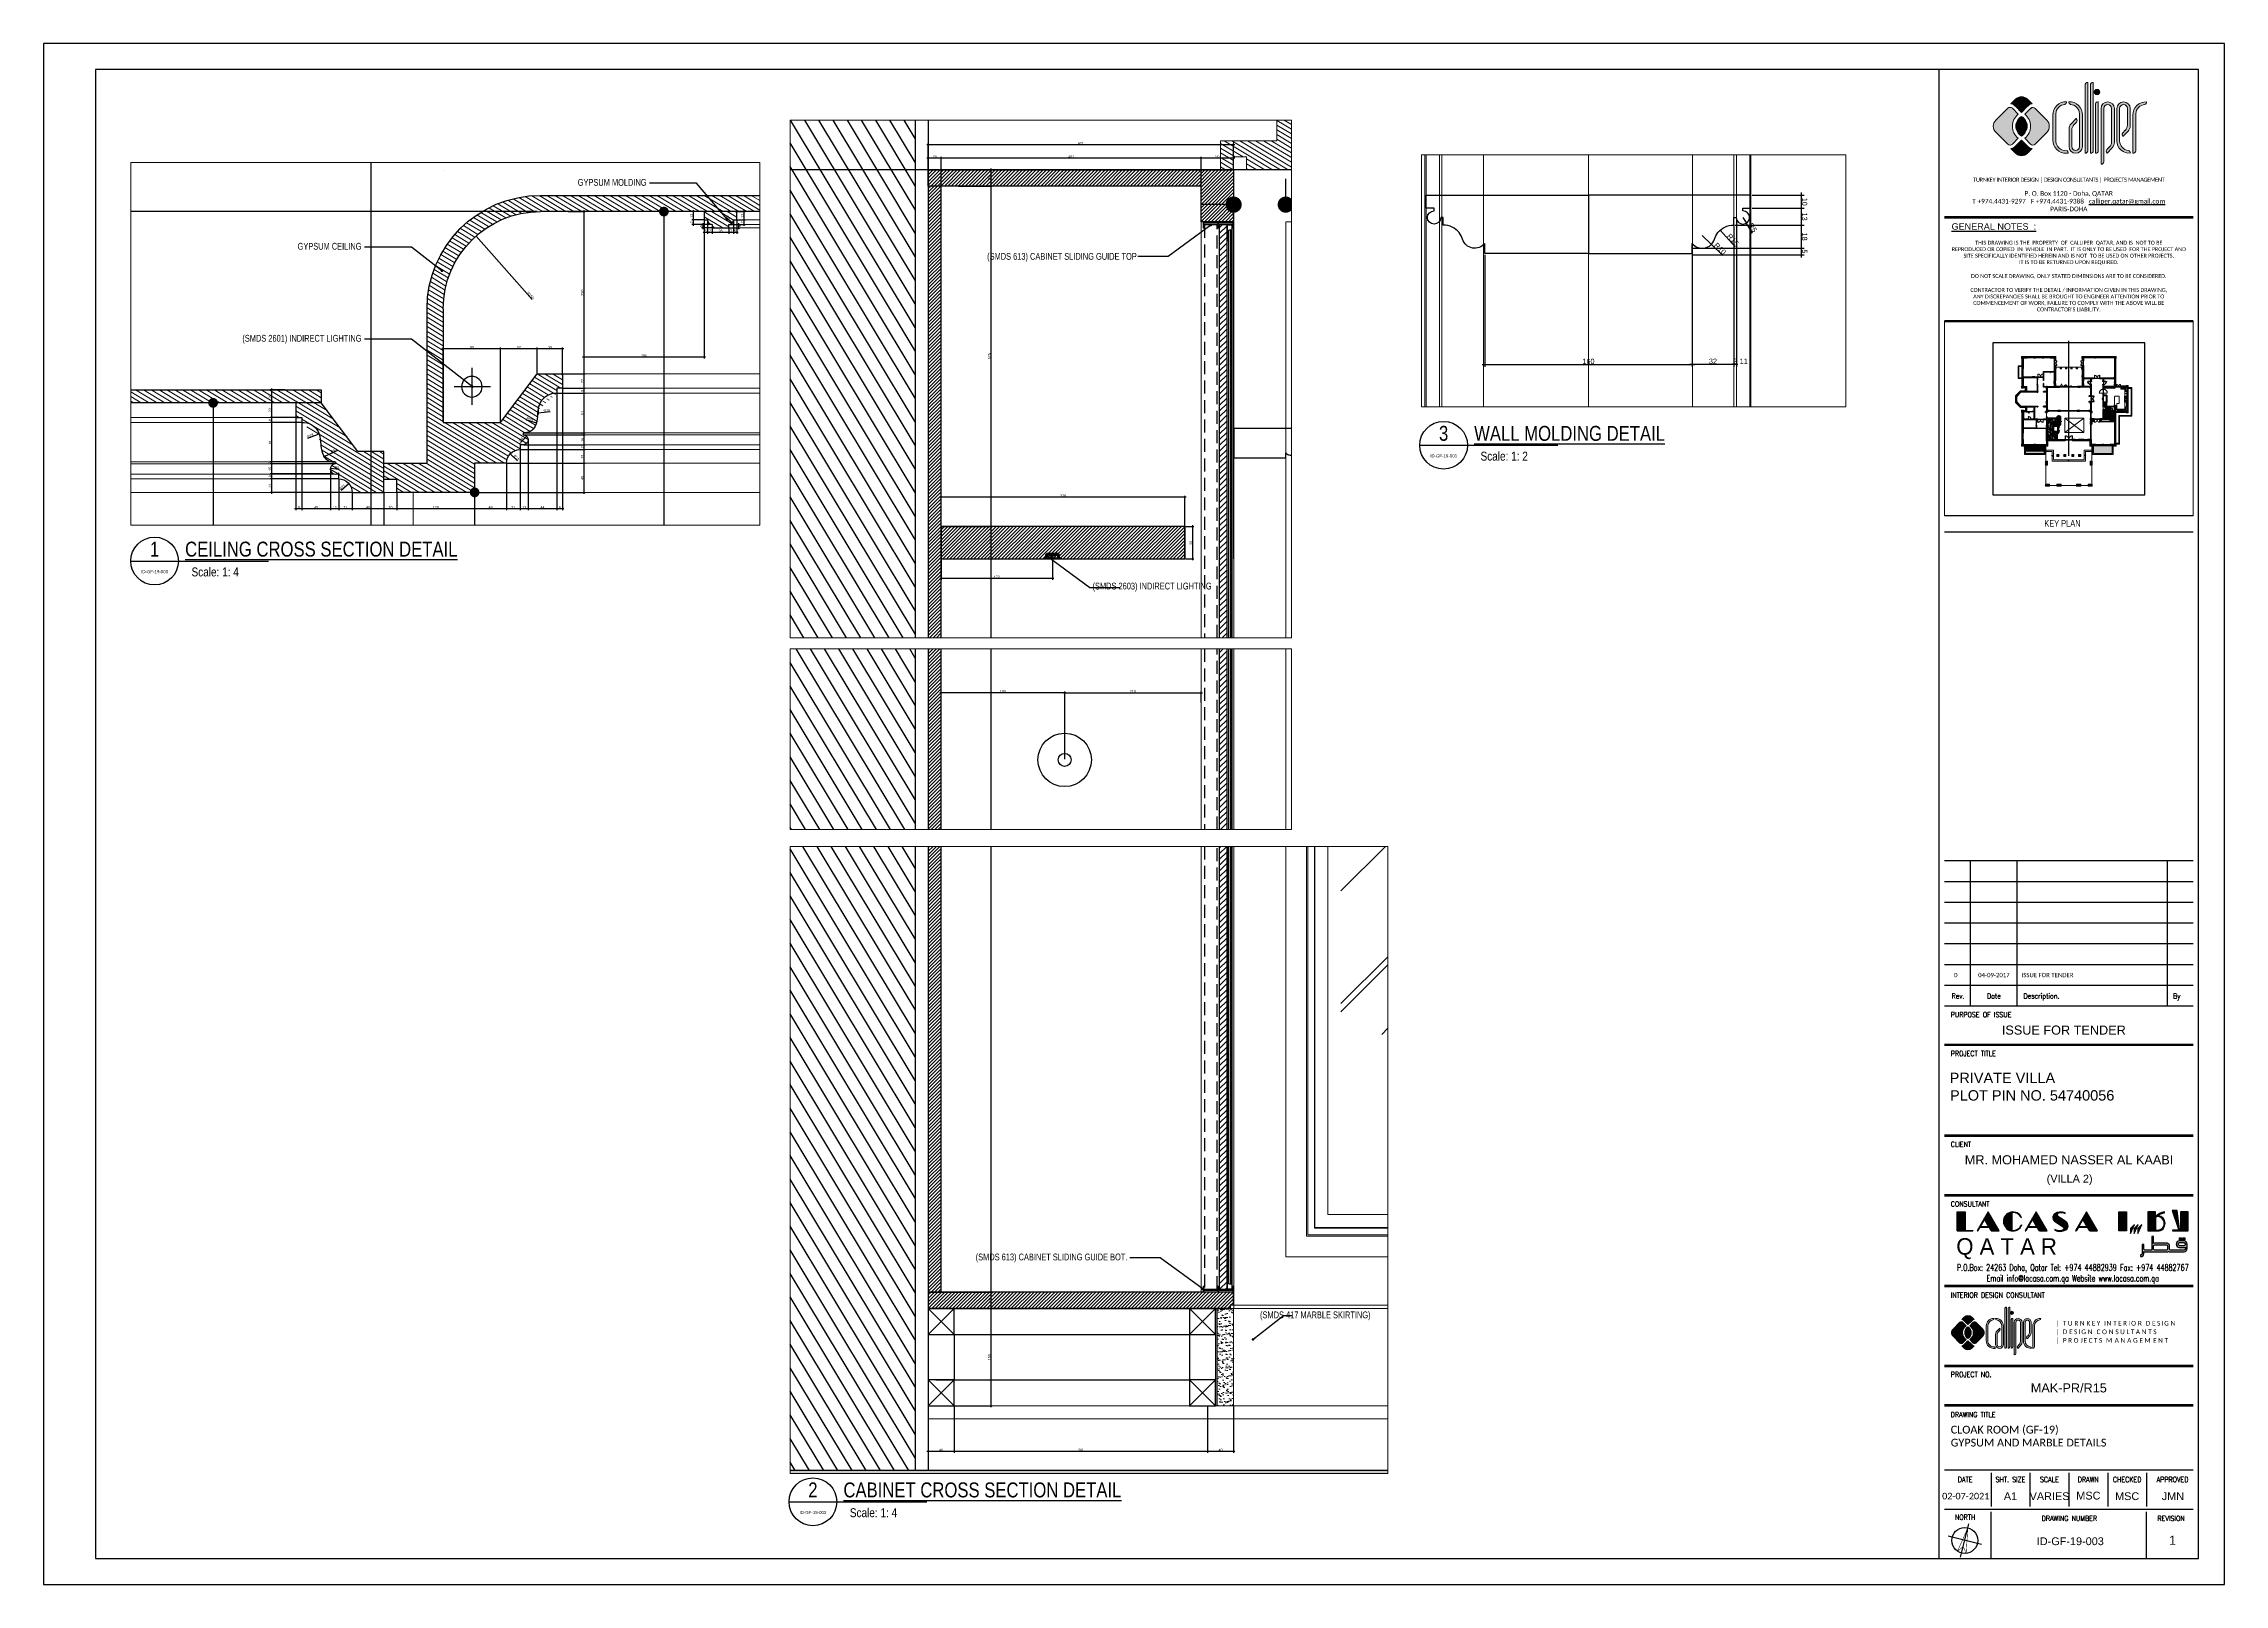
# Paper-space layout 'ID-GF-19-003' of a CAD drawing. Header units: inches, sheet in millimetres. Extents: x 514 to 1355, y -35 to 559.
# The model-space entities are those that its viewports show. They can reach past a viewport. Long polylines and large blocks are cut down to what shows.
import ezdxf
from ezdxf.enums import TextEntityAlignment as Align

# ---------------------------------------------------------------- set-up
doc = ezdxf.new("R2010")
doc.units = ezdxf.units.IN
doc.header["$MEASUREMENT"] = 0
for name, pattern in [('DASHED2', [0.375, 0.25, -0.125]), ('HIDDEN', [0.375, 0.25, -0.125]), ('HIDDEN2', [0.1875, 0.125, -0.0625]), ('xref grd floor$0$CENTER', [2, 1.25, -0.25, 0.25, -0.25]), ('xref grd floor$0$HIDDEN', [0.375, 0.25, -0.125]), ('xref grd floor$0$HIDDEN2', [0.1875, 0.125, -0.0625]), ('xref grd floor$0$XREF-V2-GF_COLS$0$HIDDEN2', [0.1875, 0.125, -0.0625]), ('xref grd floor$0$XREF-V2-GF_COLS$0$XREF-V-COLS-GF$0$CENTER2', [1.125, 0.75, -0.125, 0.125, -0.125])]:
    doc.linetypes.add(name, pattern=pattern)
for name, color, linetype in [('0-CALLIPER_LOGO', 160, 'Continuous'), ('48-TITLE', 7, 'Continuous'), ('8', 8, 'Continuous'), ('A-DIMESNION-1', 7, 'Continuous'), ('Calliper_wall_general plan', 8, 'Continuous'), ('costruzione', 1, 'Continuous'), ('CQ Grg Gypsum', 41, 'Continuous'), ('CQ Light Elevation', 4, 'Continuous'), ('CQ marble hatch', 8, 'Continuous'), ('CQ Plaster', 1, 'Continuous'), ('CQ section wall', 3, 'Continuous'), ('CQ Sheet text', 3, 'Continuous'), ('CQ SPOT DETAIL DIMENSION', 9, 'Continuous'), ('CQ SPOT DETAILS', 40, 'Continuous'), ('CQ Wood Section', 60, 'Continuous'), ('DETAIL', 1, 'Continuous'), ('DIM-02', 8, 'Continuous'), ('Layer5', 5, 'Continuous'), ('LIGHT', 130, 'Continuous'), ('WOOD', 23, 'Continuous'), ('Wood SECT', 1, 'Continuous'), ('xref grd floor$0$8', 8, 'Continuous'), ('xref grd floor$0$A-ANNO-ARRW', 1, 'Continuous'), ('xref grd floor$0$A-CURB-LINE', 253, 'Continuous'), ('xref grd floor$0$a-plaster', 1, 'Continuous'), ('xref grd floor$0$A-WALL', 7, 'Continuous'), ('xref grd floor$0$area', 10, 'Continuous'), ('xref grd floor$0$Calliper_wash basin counter', 1, 'Continuous'), ('xref grd floor$0$CQ Wall hatch_CHB', 8, 'Continuous'), ('xref grd floor$0$gypsum', 31, 'Continuous'), ('xref grd floor$0$HATCH 02', 8, 'Continuous'), ('xref grd floor$0$ID-MARBLE', 6, 'Continuous'), ('xref grd floor$0$Layer1', 1, 'Continuous'), ('xref grd floor$0$walls', 7, 'Continuous'), ('xref grd floor$0$WOOD', 23, 'Continuous'), ('xref grd floor$0$XREF_ROAD$0$A-RAMP', 253, 'Continuous'), ('xref grd floor$2$CQ Wall hatch_CHB', 8, 'Continuous'), ('XREF-TITLE$0$48-TITLE', 7, 'Continuous'), ('XREF-TITLE$0$LCQ-103-XREF-TITLE-A1$0$48-TITLE', 7, 'Continuous'), ('XREF-TITLE$0$LCQ-339-XREF-TITLE-A1-DC1$0$0745-A02P-01$0$1', 253, 'Continuous'), ('XREF-TITLE$0$LCQ-339-XREF-TITLE-A1-DC1$0$48-title', 7, 'Continuous'), ('XREF-TITLE$0$LCQ-339-XREF-TITLE-A1-DC1$0$LCQ-103-XREF-TITLE-A1$0$48-TITLE', 7, 'Continuous')]:
    doc.layers.add(name, color=color, linetype=linetype)
for name, color, linetype, lineweight in [('1', 1, 'Continuous', 50), ('CQ gypsum 2', 42, 'Continuous', 0), ('CQ Gypsum Hatch', 8, 'Continuous', 20), ('CQ Mirror-Glass', 4, 'Continuous', 0), ('CQ Section Flooring fin.', 6, 'Continuous', 0), ('CQ wooh hatch', 8, 'HIDDEN', 18), ('Glass', 4, 'Continuous', 0), ('GRC', 41, 'Continuous', 0), ('Marble', 6, 'Continuous', 0), ('xref grd floor$0$A-ANNO-IDEN', 1, 'Continuous', 9), ('xref grd floor$0$A-DOOR', 134, 'Continuous', 18), ('xref grd floor$0$A-EQPM', 202, 'Continuous', 18), ('xref grd floor$0$A-FLOR-FIXT', 8, 'Continuous', 9), ('xref grd floor$0$A-FLOR-HIDN', 252, 'xref grd floor$0$HIDDEN', 0), ('xref grd floor$0$A-FLOR-HRAL', 4, 'Continuous', 18), ('xref grd floor$0$A-FLOR-STRS', 2, 'Continuous', 18), ('xref grd floor$0$A-FLOR-TILE', 8, 'Continuous', 9), ('xref grd floor$0$A-GLAZ', 134, 'Continuous', 18), ('xref grd floor$0$A-WALL-PRHT', 4, 'Continuous', 18), ('xref grd floor$0$A-WALL-TILE', 8, 'Continuous', 9), ('xref grd floor$0$Marble', 6, 'Continuous', 0), ('xref grd floor$0$WOOD-HID', 8, 'xref grd floor$0$HIDDEN', 18), ('xref grd floor$0$XREF-V2-GF_COLS$0$A-COLS', 5, 'Continuous', 40), ('xref grd floor$0$XREF-V2-GF_COLS$0$A-COLS-PATT', 253, 'Continuous', 20), ('xref grd floor$0$XREF-V2-GF_COLS$0$A-EQPM', 202, 'Continuous', 18)]:
    doc.layers.add(name, color=color, linetype=linetype, lineweight=lineweight)
doc.layers.add('MV', color=1, linetype='Continuous', plot=False)
doc.styles.add('ARIAL', font='arial.ttf')
doc.styles.add('DIM 50', font='romans.shx', dxfattribs={"width": 0.75, "height": 100})
doc.styles.get("Standard").update_dxf_attribs({"font": 'arial.ttf'})
doc.styles.add('TITLE', font='arial.ttf')
doc.styles.add('XREF-TITLE$0$LCQ-103-XREF-TITLE-A1$0$TITLE', font='arial.ttf')
doc.styles.add('XREF-TITLE$0$LCQ-339-XREF-TITLE-A1-DC1$0$0745-A02P-01$0$ARIALN', font='ARIALN.TTF', dxfattribs={"width": 0.9})
doc.styles.add('XREF-TITLE$0$LCQ-339-XREF-TITLE-A1-DC1$0$LCQ-103-XREF-TITLE-A1$0$logo', font='AIGDT___.TTF')
doc.styles.add('XREF-TITLE$0$LCQ-339-XREF-TITLE-A1-DC1$0$LCQ-103-XREF-TITLE-A1$0$ROMANS', font='ROMANS.shx')
doc.styles.add('XREF-TITLE$0$LCQ-339-XREF-TITLE-A1-DC1$0$LCQ-103-XREF-TITLE-A1$0$TITLE', font='arial.ttf')
doc.styles.add('XREF-TITLE$0$LCQ-339-XREF-TITLE-A1-DC1$0$LCQ-103-XREF-TITLE-A1$0$TITLE2', font='ROMANS.shx', dxfattribs={"width": 0.8})
doc.styles.add('XREF-TITLE$0$LCQ-339-XREF-TITLE-A1-DC1$0$LCQ-105-XREF-TITLE-A1$0$TITLE', font='arial.ttf')
doc.dimstyles.new('chester 15', dxfattribs={"dimscale": 0.15, "dimtxt": 150, "dimasz": 100, "dimexe": 100, "dimexo": 0, "dimgap": 80, "dimtad": 1, "dimdec": 0, "dimzin": 0, "dimdsep": 46, "dimtxsty": 'Standard', "dimblk": 'DOT', "dimcen": 100, "dimclrd": 1, "dimclre": 1, "dimclrt": 3, "dimadec": 0, "dimazin": 0, "dimtfac": 1, "dimtdec": 0, "dimtofl": 0, "dimtmove": 0, "dimatfit": 3, "dimfxl": 1, "dimtolj": 1, "dimtzin": 0, "dimlwd": -1, "dimarcsym": 0})
doc.dimstyles.new('chester 25', dxfattribs={"dimscale": 0.25, "dimtxt": 150, "dimasz": 100, "dimexe": 10, "dimexo": 20, "dimgap": 80, "dimtad": 1, "dimdec": 0, "dimzin": 0, "dimdsep": 46, "dimtxsty": 'Standard', "dimblk": 'DOT', "dimcen": 50, "dimclrd": 1, "dimclre": 1, "dimclrt": 3, "dimadec": 0, "dimazin": 0, "dimtfac": 1, "dimtdec": 0, "dimtofl": 0, "dimtmove": 0, "dimatfit": 3, "dimfxl": 1, "dimtolj": 1, "dimtzin": 0, "dimlwd": -1, "dimarcsym": 0})
doc.dimstyles.new('CQ Anno', dxfattribs={"dimscale": 40, "dimtxt": 2.2, "dimasz": 200, "dimexe": 1, "dimexo": 0.5, "dimgap": 0.5, "dimtad": 1, "dimrnd": 1, "dimdsep": 46, "dimtxsty": 'Standard', "dimblk": 'DOTSMALL', "dimcen": 0.0025, "dimdle": 0.5, "dimclrd": 8, "dimclre": 8, "dimclrt": 53, "dimazin": 2, "dimtfac": 1, "dimtix": 1, "dimtmove": 1, "dimatfit": 0, "dimfxl": 50, "dimtolj": 1, "dimtzin": 0, "dimlwd": -1, "dimarcsym": 1})
doc.dimstyles.get("Standard").update_dxf_attribs({"dimtxt": 0.18, "dimasz": 0.18, "dimexe": 0.18, "dimexo": 0.0625, "dimgap": 0.09, "dimtad": 0, "dimtih": 1, "dimtoh": 1, "dimdec": 4, "dimzin": 0, "dimdsep": 46, "dimtxsty": 'Standard', "dimcen": 0.09, "dimadec": 0, "dimazin": 0, "dimtfac": 1, "dimtdec": 4, "dimtofl": 0, "dimtmove": 0, "dimatfit": 3, "dimfxl": 1, "dimtolj": 1, "dimtzin": 0, "dimarcsym": 0})
pattern_1 = [(90, (20869.72, 76050.64), (-141.42136, 141.42136), [37.5, -245.3427]), (45, (20869.72, 76050.64), (-141.4214, 141.4214), [37.5, -162.5]), (135, (20869.72, 76050.64), (-141.4214, -141.4214), [37.5, -162.5])]
pattern_2 = [(45, (20869.716, 76050.643), (-13.258252, 13.258252), [])]
pattern_3 = [(225, (218196.3136, -8146.5635), (2.65165043, -2.65165043), [])]
pattern_4 = [(225, (218218.0906, -8234.092), (2.65165043, -2.65165043), [])]
pattern_5 = [(225, (218218.0665, -8233.995), (2.65165043, -2.65165043), [])]
pattern_6 = [(31.0285767, (443789.261, -420112.124), (-3.86599147, 6.42682736), [])]
pattern_7 = [(31.0285767, (97474.4944, -436784.2534), (-3.27320611, 5.4413805), [])]
pattern_8 = [(31.0285767, (97474.4944, -436784.2534), (-3.27320611, 5.4413805), [])]
pattern_9 = [(31.0285767, (114904.8204, -445224.5904), (-3.22165956, 5.35568947), [])]
pattern_10 = [(45, (-31349.998, -1342.198), (-4.4194174, 4.4194174), [])]
pattern_11 = [(45, (263062.5417, 452267.1762), (-2.6516504, 2.6516504), [])]

# ---------------------------------------------------------------- blocks, each defined once
blk = doc.blocks.new('dwgtit')
at = {"linetype": 'Continuous', "ltscale": 2}
blk.add_line((-8, 0), (38.23, 0), dxfattribs=at)
blk.add_circle((0, 0), 8, dxfattribs=at)
at = {"linetype": 'Continuous', "ltscale": 2, "style": 'ARIAL', "width": 0.8}
for tag, height, p in [('DTN0', 5, (0, 3.99)), ('DTRFNO', 3, (0, -3.56))]:
    blk.add_attdef(tag, text='', height=height, dxfattribs=at).set_placement(p, align=Align.MIDDLE_CENTER)
for tag, p, height in [('DTNL1', (19.8, 1.48), 5), ('DTNL2', (20.36, -5.16), 3), ('DTSC', (63.36, -5.21), 3)]:
    blk.add_attdef(tag, p, '', height=height, dxfattribs=at)
blk = doc.blocks.new('XREF-TITLE$0$NORTH-NEW')
at = {"layer": 'XREF-TITLE$0$48-TITLE', "color": 4}
for p, q in [((0.66, 0), (-0.66, 0)), ((0, -0.66), (0, 0.66))]:
    blk.add_line(p, q, dxfattribs=at)
at = {"layer": 'XREF-TITLE$0$48-TITLE', "const_width": 0.02}
blk.add_lwpolyline([(0, 0.5), (0.171, -0.47), (0, -0.24), (-0.171, -0.47)], close=True, dxfattribs=at)
at = {"layer": 'XREF-TITLE$0$48-TITLE', "color": 4}
blk.add_circle((0, 0), 0.5, dxfattribs=at)
blk = doc.blocks.new('new logo')
at = {"layer": 'Calliper_wall_general plan', "true_color": 0x0f0f00}
for points in [[(1952.71, -407.57), (1952.29, -407.57, 0.24842), (1951.64, -408.22), (1951.64, -434.83, 0.435048), (1952.71, -433.93)], [(1954.8, -407.57), (1954.38, -407.57, 0.24842), (1953.73, -408.22), (1953.73, -434.83, 0.435048), (1954.8, -433.93)], [(1955.21, -411.29, 1), (1957.29, -411.29, 1)], [(1925.89, -419.85), (1923.59, -417.55, 0.414214), (1921.8, -417.55), (1917.23, -422.12, 0.198912), (1916.26, -424.46, 0.198912), (1917.23, -426.8), (1921.8, -431.37, 0.414214), (1923.59, -431.37), (1925.89, -429.08, -0.234542), (1923.6, -424.46, -0.234542)], [(1927.13, -419.11), (1925.02, -417, 0.18449), (1923.03, -415.83), (1924.79, -414.07, -0.414214), (1929.47, -414.07), (1931.23, -415.83, 0.18449), (1929.24, -417)], [(1932.39, -417.57), (1936.88, -422.06, -0.203601), (1937.85, -424.46, -0.203601), (1936.88, -426.86), (1932.39, -431.35, -0.414214), (1930.6, -431.35), (1928.37, -429.08, 0.234542), (1930.66, -424.46, 0.234542), (1928.37, -419.85), (1930.66, -417.55, -0.419864)], [(1943.87, -416.02, 0.39335), (1944.47, -415.03, 0.420626), (1939.27, -419.92), (1939.27, -429.97, 0.396545), (1944.06, -434.87), (1945.16, -434.87, 0.39335), (1944.56, -433.87, -0.460596), (1940.34, -429.75), (1940.34, -419.63, -0.368996)], [(1945.45, -432.27), (1945.45, -425.58, -0.190781), (1946.26, -423.52), (1948.23, -421.43), (1948.27, -421.47, -0.400313), (1948.28, -422.85), (1947.33, -423.86, 0.190781), (1946.52, -425.92), (1946.52, -432.27, 1), (1949.53, -432.27), (1949.53, -419.64, 0.370056), (1946.01, -416.02, -0.39335), (1945.4, -415.03, -0.426354), (1950.61, -420.02), (1950.61, -432.27, -1)], [(1956.75, -414.98, 0.34993), (1955.68, -415.7), (1955.68, -434.83, 0.435048), (1956.75, -433.93)], [(1958.86, -417.61, -1), (1961.86, -417.61), (1961.86, -430.35, -0.190781), (1961.04, -432.4), (1960.09, -433.41, 0.400313), (1960.11, -434.79), (1960.15, -434.84), (1962.12, -432.75, 0.190781), (1962.93, -430.69), (1962.93, -417.61, 1), (1957.79, -417.61), (1957.79, -439.05, 0.435048), (1958.86, -438.16)], [(1964.98, -417.61, -1), (1967.97, -417.61), (1967.97, -423.98, -0.190781), (1967.16, -426.03), (1966.21, -427.04, 0.400313), (1966.22, -428.42), (1966.26, -428.47), (1968.23, -426.38, 0.190781), (1969.04, -424.32), (1969.04, -417.61, 1), (1963.91, -417.61), (1963.91, -430.09, 0.446482), (1969.13, -434.77, 0.352056), (1968.33, -433.83, -0.371733), (1964.98, -430.09)], [(1974.71, -416.05, 0.39335), (1975.31, -415.05, 0.426354), (1970.11, -420.05), (1970.11, -434.85, 0.435048), (1971.18, -433.96), (1971.18, -419.65, -0.368996)], [(1927.13, -429.81), (1925.02, -431.92, -0.18449), (1923.03, -433.09), (1924.79, -434.85, 0.414214), (1929.47, -434.85), (1931.23, -433.09, -0.18449), (1929.24, -431.92)]]:
    blk.add_hatch(color=28, dxfattribs=at).paths.add_polyline_path(points)
at = {"layer": 'Calliper_wall_general plan'}
blk.add_hatch(color=2, dxfattribs=at).paths.add_polyline_path([(1927.13, -420.66, 0.264516), (1924.96, -424.46, 0.264516), (1927.13, -428.27, 0.264516), (1929.29, -424.46, 0.264516)])
at = {"layer": '0-CALLIPER_LOGO', "color": 170, "lineweight": 0}
for p, q in [((1951.64, -408.22), (1951.64, -434.83)), ((1952.29, -407.57), (1952.71, -407.57)), ((1952.71, -407.57), (1952.71, -433.93)), ((1953.73, -408.22), (1953.73, -434.83)), ((1954.38, -407.57), (1954.8, -407.57)), ((1954.8, -407.57), (1954.8, -433.93)), ((1921.8, -417.55), (1917.23, -422.12)), ((1924.79, -414.07), (1923.03, -415.83)), ((1923.59, -417.55), (1925.89, -419.85)), ((1925.02, -417), (1927.13, -419.11)), ((1929.24, -417), (1927.13, -419.11)), ((1930.66, -417.55), (1928.37, -419.85)), ((1929.47, -414.07), (1931.23, -415.83)), ((1932.39, -417.57), (1936.88, -422.06)), ((1939.27, -419.92), (1939.27, -429.97)), ((1940.34, -419.63), (1940.34, -430.27)), ((1949.53, -419.63), (1949.53, -432.27)), ((1949.53, -419.63), (1949.53, -430.27)), ((1950.61, -419.92), (1950.61, -429.97)), ((1950.61, -420.02), (1950.61, -432.27)), ((1955.68, -415.7), (1955.68, -434.83)), ((1956.75, -414.98), (1956.75, -433.93)), ((1957.79, -417.61), (1957.79, -439.05)), ((1958.86, -417.61), (1958.86, -438.16)), ((1958.86, -417.61), (1958.86, -438.16)), ((1961.86, -417.61), (1961.86, -430.35)), ((1962.93, -417.61), (1962.93, -430.69)), ((1963.91, -417.61), (1963.91, -430.09)), ((1964.98, -417.61), (1964.98, -430.09)), ((1967.97, -417.61), (1967.97, -423.98)), ((1969.04, -417.61), (1969.04, -424.32)), ((1970.11, -420.05), (1970.11, -434.85)), ((1971.18, -419.65), (1971.18, -433.96)), ((1921.8, -431.37), (1917.23, -426.8)), ((1932.39, -431.35), (1936.88, -426.86)), ((1945.45, -425.58), (1945.45, -432.27)), ((1946.26, -423.52), (1948.23, -421.43)), ((1946.52, -425.92), (1946.52, -432.27)), ((1947.33, -423.86), (1948.28, -422.85)), ((1948.27, -421.47), (1948.23, -421.43)), ((1967.16, -426.03), (1966.21, -427.04)), ((1966.22, -428.42), (1966.26, -428.47)), ((1968.23, -426.38), (1966.26, -428.47)), ((1924.79, -434.85), (1923.03, -433.09)), ((1923.59, -431.37), (1925.89, -429.08)), ((1925.02, -431.92), (1927.13, -429.81)), ((1929.24, -431.92), (1927.13, -429.81)), ((1930.6, -431.35), (1928.37, -429.08)), ((1929.47, -434.85), (1931.23, -433.09)), ((1944.06, -434.87), (1945.16, -434.87)), ((1945.16, -434.87), (1944.78, -434.87)), ((1961.04, -432.4), (1960.09, -433.41)), ((1960.11, -434.79), (1960.15, -434.84)), ((1962.12, -432.75), (1960.15, -434.84))]:
    blk.add_line(p, q, dxfattribs=at)
blk.add_circle((1956.25, -411.29), 1.04, dxfattribs=at)
for centre, radius, start, end in [((1952.59, -408.52), 0.995, 107.09802, 162.90198), ((1954.68, -408.52), 0.995, 107.09802, 162.90198), ((1922.7, -418.45), 1.27, 45, 135), ((1922.49, -419.02), 3.24, 38.5975, 80.40939), ((1929.39, -424.46), 5.79, 127.20123, 180), ((1927.13, -416.41), 3.31, 45, 135), ((1924.86, -424.46), 5.79, 0, 52.79877), ((1931.77, -419.02), 3.24, 99.59061, 141.4025), ((1931.52, -418.41), 1.21, 43.89688, 134.91049), ((1944.27, -420.02), 5, 87.63536, 181.11311), ((1944.21, -419.89), 3.88, 95.14451, 176.15988), ((1943.63, -415.2), 0.856, 285.67905, 11.56774), ((1946.24, -415.2), 0.856, 168.43226, 254.32095), ((1945.61, -420.02), 5, 358.88689, 92.36464), ((1945.66, -419.89), 3.88, 3.84012, 84.85549), ((1956.66, -416.02), 1.04, 85.20492, 162.35088), ((1960.36, -417.61), 2.57, 0, 180), ((1960.36, -417.61), 1.5, 0, 180), ((1966.47, -417.61), 2.57, 0, 180), ((1966.47, -417.61), 1.5, 0, 180), ((1975.11, -420.05), 5, 87.63536, 181.11311), ((1975.05, -419.91), 3.88, 95.14451, 176.15988), ((1974.48, -415.22), 0.856, 285.67905, 11.56774), ((1919.57, -424.46), 3.31, 135, 180), ((1919.57, -424.46), 3.31, 180, 225), ((1929.39, -424.46), 5.79, 180, 232.79877), ((1929.39, -424.46), 4.43, 120.73466, 180), ((1929.39, -424.46), 4.43, 180, 239.26534), ((1924.86, -424.46), 4.43, 0, 59.26534), ((1924.86, -424.46), 4.43, 300.73466, 0), ((1924.86, -424.46), 5.79, 307.20123, 0), ((1934.54, -424.4), 3.31, 358.96726, 45), ((1934.54, -424.52), 3.31, 315, 1.03274), ((1948.45, -425.58), 3, 136.79532, 180), ((1949.52, -425.92), 3, 136.79532, 180), ((1947.55, -422.17), 1, 316.79532, 44.06271), ((1966.94, -427.73), 1, 136.79532, 224.06271), ((1964.97, -423.98), 3, 316.79532, 0), ((1966.04, -424.32), 3, 316.79532, 0), ((1922.7, -430.47), 1.27, 225, 315), ((1922.49, -429.9), 3.24, 279.59061, 321.4025), ((1927.13, -432.51), 3.31, 225, 315), ((1931.77, -429.9), 3.24, 218.5975, 260.40939), ((1931.49, -430.45), 1.27, 225, 315), ((1944.27, -429.87), 5, 178.88689, 272.36464), ((1944.21, -430.01), 3.88, 176.89042, 275.07933), ((1944.32, -434.69), 0.856, 348.43226, 74.32095), ((1948.03, -432.27), 2.58, 180, 0), ((1948.03, -432.27), 1.51, 180, 0), ((1951.76, -433.88), 0.954, 262.72577, 356.77123), ((1953.85, -433.88), 0.954, 262.72577, 356.77123), ((1955.8, -433.88), 0.954, 262.72577, 356.77123), ((1960.82, -434.1), 1, 136.79532, 224.06271), ((1958.86, -430.35), 3, 316.79532, 0), ((1959.93, -430.69), 3, 316.79532, 0), ((1968.61, -430.09), 4.71, 180, 276.23953), ((1968.82, -430.02), 3.84, 181.13958, 262.70661), ((1968.14, -434.8), 0.986, 1.21558, 78.79531), ((1970.23, -433.9), 0.954, 262.72577, 356.77123), ((1957.91, -438.11), 0.954, 262.72577, 356.77123)]:
    blk.add_arc(centre, radius, start, end, dxfattribs=at)
blk = doc.blocks.new('XREF-TITLE')
at = {"layer": 'XREF-TITLE$0$LCQ-339-XREF-TITLE-A1-DC1$0$LCQ-103-XREF-TITLE-A1$0$48-TITLE'}
for points in [[(737.99, 136.24), (743.95, 136.24), (743.95, 136.42), (740.99, 136.42), (740.99, 143.62), (737.99, 143.62)], [(762.85, 138.5), (762.68, 138.57, -0.335261), (759.05, 136.45), (759.05, 143.37, -0.325117), (762.63, 141.37), (762.8, 141.45, 4.760585)], [(777.17, 141.61, -0.804125), (777.52, 143.38, -0.139753), (779.53, 142.99), (779.53, 143.2, 0.267149), (775.48, 142.84, 0.158415), (774.87, 141.76, 0.260991), (775.45, 140), (778.6, 137.99, -0.726518), (778.43, 136.43, -0.039912), (777.84, 136.34, -0.15573), (775.63, 136.83), (775.63, 136.61, 0.252462), (779.85, 136.67, 0.244258), (780.71, 138.16, 0.2096), (780.02, 139.78)], [(803.29, 136.24), (803.29, 143.58), (800.3, 143.58), (800.3, 136.24)], [(827.06, 143.58), (824.07, 143.58), (824.07, 136.62), (820.95, 136.62), (820.95, 136.24), (824.07, 136.24), (827.06, 136.24)], [(806.33, 138.73), (804.77, 137.23), (804.77, 135.24)], [(807.73, 138.73), (806.17, 137.23), (806.17, 135.24)], [(807.56, 135.24), (809.12, 138.73), (807.56, 137.23)]]:
    blk.add_hatch(color=10, dxfattribs=at).paths.add_polyline_path(points)
at = {"layer": 'XREF-TITLE$0$LCQ-339-XREF-TITLE-A1-DC1$0$LCQ-103-XREF-TITLE-A1$0$48-TITLE', "true_color": 0x666666}
h = blk.add_hatch(color=251, dxfattribs=at)
h.paths.add_polyline_path([(749.86, 143.58), (745.62, 136.24), (745.84, 136.24), (746.7, 137.74), (750.24, 137.74), (751.1, 136.24), (754.1, 136.24)])
h.paths.add_polyline_path([(750.13, 137.92), (746.81, 137.92), (748.47, 140.8)], flags=16)
at = {"layer": 'XREF-TITLE$0$LCQ-339-XREF-TITLE-A1-DC1$0$LCQ-103-XREF-TITLE-A1$0$48-TITLE'}
h = blk.add_hatch(color=10, dxfattribs=at)
h.paths.add_polyline_path([(768.43, 143.58), (764.19, 136.24), (764.4, 136.24), (765.26, 137.74), (768.8, 137.74), (769.67, 136.24), (772.67, 136.24)])
h.paths.add_polyline_path([(768.69, 137.92), (765.37, 137.92), (767.03, 140.8)], flags=16)
h = blk.add_hatch(color=10, dxfattribs=at)
h.paths.add_polyline_path([(787.86, 143.58), (783.62, 136.24), (783.83, 136.24), (784.69, 137.74), (788.23, 137.74), (789.1, 136.24), (792.1, 136.24)])
h.paths.add_polyline_path([(788.13, 137.92), (784.8, 137.92), (786.46, 140.8)], flags=16)
h = blk.add_hatch(color=10, dxfattribs=at)
edge = h.paths.add_edge_path()
edge.add_arc((815.14, 139.2), 2.99, 359.14035, 446.42733)
edge.add_arc((818.37, 138.45), 4.82, 95.54957, 129.21891, ccw=False)
edge.add_line((817.9, 143.24), (817.9, 143.59))
edge.add_arc((818.37, 138.45), 5.16, 95.18045, 139.21268)
edge.add_line((814.46, 141.82), (814.46, 143.58))
edge.add_line((814.46, 143.58), (811.47, 143.58))
edge.add_line((811.47, 143.58), (811.47, 136.24))
edge.add_line((811.47, 136.24), (814.46, 136.24))
edge.add_line((814.46, 136.24), (815.32, 136.24))
edge.add_arc((815.3, 139.06), 2.82, 270.25504, 361.90034)
edge = h.paths.add_edge_path(flags=16)
edge.add_arc((818.37, 138.45), 4.82, 135.2947, 144.18627)
edge.add_line((814.46, 141.27), (814.46, 136.58))
edge.add_line((814.46, 136.58), (815.32, 136.58))
edge.add_arc((815.3, 139.06), 2.48, 270.27207, 362.09049)
edge.add_arc((815.14, 139.2), 2.64, 358.96144, 454.15748)
at = {"layer": 'XREF-TITLE$0$LCQ-339-XREF-TITLE-A1-DC1$0$LCQ-103-XREF-TITLE-A1$0$48-TITLE', "true_color": 0x666666}
for points in [[(822.82, 144.18), (820.92, 144.18), (823.28, 136.91), (823.74, 136.91)], [(823.73, 133.58), (824.51, 133.58), (824.51, 132.82), (823.73, 132.82)], [(824.97, 133.58), (825.76, 133.58), (825.76, 132.82), (824.97, 132.82)]]:
    blk.add_hatch(color=251, dxfattribs=at).paths.add_polyline_path(points)
h = blk.add_hatch(color=251, dxfattribs=at)
edge = h.paths.add_edge_path()
edge.add_arc((818.62, 130.36), 1.22, 13.66992, 93.2541)
edge.add_line((818.56, 131.57), (815.54, 131.57))
edge.add_line((815.54, 131.57), (814.29, 131.57))
edge.add_arc((814.22, 130.36), 1.22, 86.7459, 114.20503)
edge.add_line((813.72, 131.47), (813.72, 134.17))
edge.add_line((813.72, 134.17), (813.04, 134.17))
edge.add_line((813.04, 134.17), (813.04, 128.84))
edge.add_line((813.04, 128.84), (810.47, 128.84))
edge.add_arc((810.56, 129.52), 0.678, 203.9089, 262.68549, ccw=False)
edge.add_line((809.94, 129.24), (809.94, 131.05))
edge.add_line((809.94, 131.05), (809.25, 131.05))
edge.add_line((809.25, 131.05), (809.25, 127.43))
edge.add_arc((808.87, 127.43), 0.386, 306.42867, 360, ccw=False)
edge.add_arc((808.78, 127.55), 0.534, 251.27183, 306.42867, ccw=False)
edge.add_line((808.61, 127.04), (808.61, 126.36))
edge.add_line((808.61, 126.36), (809.04, 126.36))
edge.add_arc((808.78, 127.55), 1.22, 282.36976, 306.42867)
edge.add_arc((808.87, 127.43), 1.07, 306.42867, 360)
edge.add_line((809.94, 127.43), (809.94, 128.3))
edge.add_arc((810.56, 129.52), 1.36, 242.93866, 264.84181)
edge.add_line((810.43, 128.16), (818.56, 128.16))
edge.add_arc((818.62, 129.38), 1.22, 266.7459, 313.6965)
edge.add_arc((820.31, 129.38), 1.22, 226.3035, 273.2541)
edge.add_line((820.38, 128.16), (825.51, 128.16))
edge.add_arc((825.28, 129.53), 1.39, 279.23186, 356.89361)
edge.add_line((826.67, 129.45), (826.67, 131.16))
edge.add_arc((825.28, 131.09), 1.39, 3.10639, 80.76814)
edge.add_line((825.51, 132.46), (823.62, 132.46))
edge.add_arc((823.84, 131.09), 1.39, 99.23186, 176.89361)
edge.add_arc((823.84, 131.24), 1.39, 183.10639, 260.76814)
edge.add_line((823.62, 129.87), (825.51, 129.87))
edge.add_arc((825.28, 131.24), 1.39, 279.23186, 300.31567)
edge.add_line((825.98, 130.04), (825.98, 129.47))
edge.add_arc((825.28, 129.53), 0.702, 282.98897, 355.63351, ccw=False)
edge.add_line((825.44, 128.84), (820.26, 128.84))
edge.add_arc((820.31, 129.38), 0.534, 200.71105, 265.08407, ccw=False)
edge.add_line((819.81, 129.19), (819.81, 130.64))
edge = h.paths.add_edge_path(flags=16)
edge.add_arc((823.84, 131.09), 0.702, 102.98897, 173.85495, ccw=False)
edge.add_line((823.68, 131.77), (825.44, 131.77))
edge.add_arc((825.28, 131.09), 0.702, 6.14505, 77.01103, ccw=False)
edge.add_arc((825.28, 131.24), 0.702, 282.98897, 353.85495, ccw=False)
edge.add_line((825.44, 130.55), (823.68, 130.55))
edge.add_arc((823.84, 131.24), 0.702, 186.14505, 257.01103, ccw=False)
edge = h.paths.add_edge_path(flags=16)
edge.add_arc((818.62, 129.38), 0.534, 274.91593, 339.28895, ccw=False)
edge.add_line((818.67, 128.84), (816.47, 128.84))
edge.add_line((816.47, 128.84), (814.18, 128.84))
edge.add_arc((814.22, 129.38), 0.534, 200.71105, 265.08407, ccw=False)
edge.add_line((813.72, 129.19), (813.72, 130.55))
edge.add_arc((814.22, 130.36), 0.534, 94.91593, 159.28895, ccw=False)
edge.add_line((814.18, 130.89), (816.59, 130.89))
edge.add_line((816.59, 130.89), (818.67, 130.89))
edge.add_arc((818.62, 130.36), 0.534, 20.71105, 85.08407, ccw=False)
edge.add_line((819.12, 130.55), (819.12, 129.19))
for points in [[(0, 0), (841, 0), (841, 594), (0, 594)], [(20, 10), (831, 10), (831, 584), (20, 584)]]:
    blk.add_lwpolyline(points, close=True)
at = {"layer": 'XREF-TITLE$0$LCQ-339-XREF-TITLE-A1-DC1$0$48-title', "const_width": 0.5}
for points in [[(733, 412), (829, 412)], [(733, 405.67), (829, 405.67)]]:
    blk.add_lwpolyline(points, dxfattribs=at)
at = {"layer": 'XREF-TITLE$0$LCQ-339-XREF-TITLE-A1-DC1$0$LCQ-103-XREF-TITLE-A1$0$48-TITLE'}
for p, q in [((731, 10), (731, 584)), ((733, 231.02), (829, 231.02)), ((743, 231.02), (743, 223.02)), ((761, 231.02), (761, 223.02)), ((818.87, 231.02), (818.87, 223.02)), ((733, 223.02), (829, 223.02)), ((829, 44), (733, 44)), ((751, 43), (751, 30)), ((766, 43), (766, 30)), ((781, 43), (781, 30)), ((796, 43), (796, 30)), ((811, 43), (811, 30)), ((733, 29), (829, 29)), ((751, 10), (751, 28)), ((811, 10), (811, 28))]:
    blk.add_line(p, q, dxfattribs=at)
at = {"layer": 'XREF-TITLE$0$LCQ-339-XREF-TITLE-A1-DC1$0$LCQ-103-XREF-TITLE-A1$0$48-TITLE', "color": 4}
for p, q in [((733, 279.02), (829, 279.02)), ((743, 279.02), (743, 231.02)), ((761, 279.02), (761, 231.02)), ((818.87, 279.02), (818.87, 231.02)), ((733, 271.02), (829, 271.02)), ((733, 263.02), (829, 263.02)), ((733, 255.02), (829, 255.02)), ((733, 247.02), (829, 247.02)), ((733, 239.02), (829, 239.02))]:
    blk.add_line(p, q, dxfattribs=at)
at = {"layer": 'XREF-TITLE$0$LCQ-339-XREF-TITLE-A1-DC1$0$LCQ-103-XREF-TITLE-A1$0$48-TITLE', "color": 10}
for p, q in [((737.99, 136.24), (737.99, 143.62)), ((737.99, 143.62), (740.99, 143.62)), ((740.99, 143.62), (740.99, 136.42)), ((758.93, 136.24), (758.93, 143.62)), ((759.05, 143.37), (759.05, 136.45)), ((768.43, 143.58), (764.19, 136.24)), ((772.67, 136.24), (768.43, 143.58)), ((787.86, 143.58), (783.62, 136.24)), ((792.1, 136.24), (787.86, 143.58)), ((737.99, 136.24), (743.95, 136.24)), ((740.99, 136.42), (743.95, 136.42)), ((743.95, 136.42), (743.95, 136.24)), ((762.63, 141.37), (762.8, 141.45)), ((762.68, 138.57), (762.85, 138.5)), ((764.19, 136.24), (764.4, 136.24)), ((765.26, 137.74), (764.4, 136.24)), ((765.26, 137.74), (768.8, 137.74)), ((767.03, 140.8), (765.37, 137.92)), ((765.37, 137.92), (768.69, 137.92)), ((766.93, 140.99), (766.92, 141)), ((768.69, 137.92), (767.03, 140.8)), ((769.67, 136.24), (768.8, 137.74)), ((769.67, 136.24), (772.67, 136.24)), ((783.62, 136.24), (783.83, 136.24)), ((784.69, 137.74), (783.83, 136.24)), ((784.69, 137.74), (788.23, 137.74)), ((786.46, 140.8), (784.8, 137.92)), ((784.8, 137.92), (788.13, 137.92)), ((786.36, 140.99), (786.35, 141)), ((788.13, 137.92), (786.46, 140.8)), ((789.1, 136.24), (788.23, 137.74)), ((789.1, 136.24), (792.1, 136.24))]:
    blk.add_line(p, q, dxfattribs=at)
at = {"layer": 'XREF-TITLE$0$LCQ-339-XREF-TITLE-A1-DC1$0$LCQ-103-XREF-TITLE-A1$0$48-TITLE', "color": 251, "true_color": 0x666666}
for p, q in [((749.86, 143.58), (745.62, 136.24)), ((754.1, 136.24), (749.86, 143.58)), ((745.62, 136.24), (745.84, 136.24)), ((746.7, 137.74), (745.84, 136.24)), ((746.7, 137.74), (750.24, 137.74)), ((748.47, 140.8), (746.81, 137.92)), ((746.81, 137.92), (750.13, 137.92)), ((748.36, 140.99), (748.36, 141)), ((750.13, 137.92), (748.47, 140.8)), ((751.1, 136.24), (750.24, 137.74)), ((751.1, 136.24), (754.1, 136.24))]:
    blk.add_line(p, q, dxfattribs=at)
at = {"layer": 'XREF-TITLE$0$LCQ-339-XREF-TITLE-A1-DC1$0$LCQ-103-XREF-TITLE-A1$0$48-TITLE', "const_width": 1, "elevation": 0}
blk.add_lwpolyline([(733, 527), (829, 527)], dxfattribs=at)
at = {"layer": 'XREF-TITLE$0$LCQ-339-XREF-TITLE-A1-DC1$0$LCQ-103-XREF-TITLE-A1$0$48-TITLE', "const_width": 1}
for points in [[(733, 487), (829, 487)], [(829, 208.02), (733, 208.02)], [(829, 173.02), (733, 173.02)], [(829, 150.02), (733, 150.02)], [(829, 115.02), (733, 115.02)], [(829, 84.23), (733, 84.23)], [(829, 69), (733, 69)]]:
    blk.add_lwpolyline(points, dxfattribs=at)
at = {"layer": 'XREF-TITLE$0$LCQ-339-XREF-TITLE-A1-DC1$0$LCQ-103-XREF-TITLE-A1$0$48-TITLE', "color": 10}
for points in [[(778.81, 137.85, -0.618663), (778.43, 136.43, -0.039912), (777.84, 136.34, -0.15573), (775.63, 136.83, 1.161214), (775.63, 136.83), (775.63, 136.61, 0.252462), (779.85, 136.67, 0.244258), (780.71, 138.16, 0.2096), (780.02, 139.78), (776.92, 141.77, -0.617286), (777.36, 143.36, -0.053818), (777.36, 143.36, -0.150598), (779.53, 142.99, -0.127578), (779.53, 142.99), (779.53, 143.2, 0.267149), (775.48, 142.84, 0.158415), (774.87, 141.76, 0.260991), (775.45, 140)], [(818.12, 139.15, 0.400412), (815.32, 142.18, -0.147976), (817.9, 143.24), (817.9, 143.59, 0.194526), (814.46, 141.82), (814.46, 143.58), (811.47, 143.58), (811.47, 136.24), (814.46, 136.24), (815.32, 136.24, 0.42265)], [(814.95, 141.84, 0.038816), (814.46, 141.27), (814.46, 136.58), (815.32, 136.58, 0.42354), (817.78, 139.15, 0.441032)]]:
    blk.add_lwpolyline(points, format="xyb", close=True, dxfattribs=at)
for points in [[(800.3, 143.58), (803.29, 143.58), (803.29, 136.24), (800.3, 136.24)], [(827.06, 143.58), (824.07, 143.58), (824.07, 136.62), (820.95, 136.62), (820.95, 136.24), (824.07, 136.24), (827.06, 136.24)], [(806.33, 138.73), (804.77, 137.23), (804.77, 135.24)], [(807.73, 138.73), (806.17, 137.23), (806.17, 135.24)], [(809.12, 138.73), (807.56, 137.23), (807.56, 135.24)]]:
    blk.add_lwpolyline(points, close=True, dxfattribs=at)
at = {"layer": 'XREF-TITLE$0$LCQ-339-XREF-TITLE-A1-DC1$0$LCQ-103-XREF-TITLE-A1$0$48-TITLE', "color": 251, "true_color": 0x666666}
for points in [[(822.82, 144.18), (820.92, 144.18), (823.28, 136.91), (823.74, 136.91)], [(823.73, 133.58), (824.51, 133.58), (824.51, 132.82), (823.73, 132.82)], [(824.97, 133.58), (825.76, 133.58), (825.76, 132.82), (824.97, 132.82)]]:
    blk.add_lwpolyline(points, close=True, dxfattribs=at)
for points in [[(819.81, 130.64, 0.361917), (818.56, 131.57), (815.54, 131.57), (814.29, 131.57, 0.12039), (813.72, 131.47), (813.72, 134.17), (813.04, 134.17), (813.04, 128.84), (810.47, 128.84, -0.262236), (809.94, 129.24), (809.94, 131.05), (809.25, 131.05), (809.25, 127.43, -0.238101), (809.1, 127.12, -0.245424), (808.61, 127.04), (808.61, 126.36), (809.04, 126.36, 0.105364), (809.5, 126.57, 0.238101), (809.94, 127.43), (809.94, 128.3, 0.095863), (810.43, 128.16), (818.56, 128.16, 0.207775), (819.47, 128.49, 0.207775), (820.38, 128.16), (825.51, 128.16, 0.352458), (826.67, 129.45), (826.67, 131.16, 0.352458), (825.51, 132.46), (823.62, 132.46, 0.352458), (822.46, 131.16, 0.352458), (823.62, 129.87), (825.51, 129.87, 0.092256), (825.98, 130.04), (825.98, 129.47, -0.328032), (825.44, 128.84), (820.26, 128.84, -0.288508), (819.81, 129.19)], [(819.12, 129.19, -0.288508), (818.67, 128.84), (816.47, 128.84), (814.18, 128.84, -0.288508), (813.72, 129.19), (813.72, 130.55, -0.288508), (814.18, 130.89), (816.59, 130.89), (818.67, 130.89, -0.288508), (819.12, 130.55)], [(823.14, 131.16, -0.319458), (823.68, 131.77), (825.44, 131.77, -0.319458), (825.98, 131.16, -0.319458), (825.44, 130.55), (823.68, 130.55, -0.319458)]]:
    blk.add_lwpolyline(points, format="xyb", close=True, dxfattribs=at)
at = {"layer": 'XREF-TITLE$0$LCQ-339-XREF-TITLE-A1-DC1$0$LCQ-103-XREF-TITLE-A1$0$48-TITLE', "color": 10}
for radius, start, end in [(3.67, 24.77408, 337.32218), (3.48, 24.77408, 96.81496), (3.48, 263.18504, 337.32218)]:
    blk.add_arc((759.47, 139.91), radius, start, end, dxfattribs=at)
at = {"layer": 'Calliper_wall_general plan'}
blk.add_blockref('new logo', (-1164.37, 986.61), dxfattribs=at)
at = {"layer": 'Calliper_wall_general plan', "xscale": 0.58212, "yscale": 0.58212, "zscale": 0.58212}
blk.add_blockref('new logo', (-379.71, 344.13, 0), dxfattribs=at)
at = {"layer": 'XREF-TITLE$0$48-TITLE', "xscale": 10, "yscale": 10, "zscale": 6.666666666666537, "rotation": 346.0285767170151}
blk.add_blockref('XREF-TITLE$0$NORTH-NEW', (740.87, 16.94), dxfattribs=at)
at = {"char_height": 1.5, "attachment_point": 5}
for s, insert, width in [('{\\fCalibri|b0|i0|c0|p34;THIS DRAWING IS THE  PROPERTY  OF  CALLIPER  QATAR, AND IS  NOT TO BE \\PREPRODUCED OR COPIED  IN  WHOLE  IN PART.  IT IS ONLY TO BE USED  FOR THE PROJECT AND SITE SPECIFICALLY IDENTIFIED HEREIN AND IS NOT  TO BE USED ON OTHER PROJECTS. \\PIT IS TO BE RETURNED UPON REQUIRED.}', (780.98, 513.35, 0), 93.6706), ('{\\fCalibri|b0|i0|c0|p34;DO NOT SCALE DRAWING, ONLY STATED DIMENSIONS ARE TO BE CONSIDERED.}', (780.98, 504.26, 0), 80), ("{\\fCalibri|b0|i0|c0|p34;CONTRACTOR TO VERIFY THE DETAIL / INFORMATION GIVEN IN THIS DRAWING, ANY DISCREPANCIES SHALL BE BROUGHT TO ENGINEER ATTENTION PRIOR TO COMMENCEMENT OF WORK, FAILURE TO COMPLY WITH THE ABOVE WILL BE CONTRACTOR'S LIABILITY.}", (780.98, 495.27, 0), 80)]:
    blk.add_mtext(s, dxfattribs=dict(at, insert=insert, width=width))
at = {"layer": '0-CALLIPER_LOGO'}
for s, insert, char_height, width, attachment_point in [('{\\fCalibri|b0|i0|c0|p34;\\H1.067x;\\T0.9;TURNKEY INTERIOR DESIGN | DESIGN CONSULTANTS | PROJECTS MANAGEMENT\\P\\H0.9375x;\\T1;\\C0;\\P\\H1.2x;\\C250;P. O. Box 1120 - Doha, QATAR\\PT +974.4431-9297   F +974.4431-9388   \\Lcalliper.qatar@gmail.com\\l\\PPARIS-DOHA}', (780.98, 542.33), 1.5, 80, 2), ('\\pxl1.3333,sm1.1;{\\fCalibri|b0|i0|c0|p34;\\T1.4;| TURNKEY INTERIOR DESIGN \\P| DESIGN CONSULTANTS \\P| PROJECTS MANAGEMENT}', (773.6, 97.14, 0), 1.8, 52.5556, 4)]:
    blk.add_mtext(s, dxfattribs=dict(at, insert=insert, char_height=char_height, width=width, attachment_point=attachment_point))
at = {"layer": 'XREF-TITLE$0$LCQ-103-XREF-TITLE-A1$0$48-TITLE', "style": 'XREF-TITLE$0$LCQ-103-XREF-TITLE-A1$0$TITLE'}
blk.add_text('MSC', height=3.02, dxfattribs=at).set_placement((788.54, 32.72), align=Align.CENTER)
at = {"layer": 'XREF-TITLE$0$LCQ-339-XREF-TITLE-A1-DC1$0$0745-A02P-01$0$1', "color": 4, "insert": (744.05, 410.31), "char_height": 2.5, "width": 68.9753, "attachment_point": 1, "style": 'XREF-TITLE$0$LCQ-339-XREF-TITLE-A1-DC1$0$0745-A02P-01$0$ARIALN'}
blk.add_mtext('\\pxqc;{\\W1;KEY PLAN}', dxfattribs=at)
at = {"layer": 'XREF-TITLE$0$LCQ-339-XREF-TITLE-A1-DC1$0$48-title', "style": 'XREF-TITLE$0$LCQ-339-XREF-TITLE-A1-DC1$0$LCQ-105-XREF-TITLE-A1$0$TITLE'}
for s, height, p in [('PRIVATE VILLA', 4, (735.05, 193.27)), ('PLOT PIN NO. 54740056', 4, (735.2, 186.53)), ('MR. MOHAMED NASSER AL KAABI', 3.5, (740.88, 161.94)), ('(VILLA 2)', 3, (772.46, 154.92))]:
    blk.add_text(s, height=height, dxfattribs=at).set_placement(p)
at = {"layer": 'XREF-TITLE$0$LCQ-339-XREF-TITLE-A1-DC1$0$LCQ-103-XREF-TITLE-A1$0$48-TITLE', "color": 4, "style": 'XREF-TITLE$0$LCQ-339-XREF-TITLE-A1-DC1$0$LCQ-103-XREF-TITLE-A1$0$TITLE'}
blk.add_text('%%UGENERAL NOTES  :', height=2.5, dxfattribs=at).set_placement((735.79, 522.26))
at = {"layer": 'XREF-TITLE$0$LCQ-339-XREF-TITLE-A1-DC1$0$LCQ-103-XREF-TITLE-A1$0$48-TITLE', "color": 4, "style": 'XREF-TITLE$0$LCQ-339-XREF-TITLE-A1-DC1$0$LCQ-103-XREF-TITLE-A1$0$TITLE2', "width": 0.8}
for s, p in [('Rev.', (735.8, 225.83)), ('Date', (749.45, 225.83)), ('Description.', (763.54, 225.83)), ('By', (821.25, 225.83)), ('PURPOSE OF ISSUE', (735.48, 218.65)), ('PROJECT TITLE', (735.48, 203.65)), ('CLIENT ', (735.48, 168.65)), ('CONSULTANT', (735.48, 145.65)), ('INTERIOR DESIGN CONSULTANT', (735.48, 110.52)), ('PROJECT NO.', (735.48, 79.95)), ('DRAWING TITLE', (735.48, 64.44)), ('APPROVED', (814.86, 39.44)), ('DRAWING NUMBER', (770.55, 24.44)), ('REVISION', (815.18, 24.44))]:
    blk.add_text(s, height=2, dxfattribs=at).set_placement(p)
at = {"layer": 'XREF-TITLE$0$LCQ-339-XREF-TITLE-A1-DC1$0$LCQ-103-XREF-TITLE-A1$0$48-TITLE', "style": 'XREF-TITLE$0$LCQ-339-XREF-TITLE-A1-DC1$0$LCQ-103-XREF-TITLE-A1$0$TITLE'}
for s, height, p in [('ISSUE FOR TENDER', 3.5, (779.07, 211.95)), ('MAK-PR/R15', 3.5, (781, 74)), ('A1', 3, (758.5, 32.5)), ('MSC', 3, (803.5, 32.5)), ('JMN', 3, (821.16, 32.5))]:
    blk.add_text(s, height=height, dxfattribs=at).set_placement(p, align=Align.CENTER)
at = {"layer": 'XREF-TITLE$0$LCQ-339-XREF-TITLE-A1-DC1$0$LCQ-103-XREF-TITLE-A1$0$48-TITLE', "color": 251, "true_color": 0x666666, "style": 'XREF-TITLE$0$LCQ-339-XREF-TITLE-A1-DC1$0$LCQ-103-XREF-TITLE-A1$0$logo'}
blk.add_text('Q A T A R', height=6.368, dxfattribs=at).set_placement((737.61, 127.1))
at = {"layer": 'XREF-TITLE$0$LCQ-339-XREF-TITLE-A1-DC1$0$LCQ-103-XREF-TITLE-A1$0$48-TITLE', "color": 4, "style": 'XREF-TITLE$0$LCQ-339-XREF-TITLE-A1-DC1$0$LCQ-103-XREF-TITLE-A1$0$TITLE2', "width": 0.8}
for s, p in [('DATE', (741, 39.44)), ('SHT. SIZE', (758.5, 39.44)), ('SCALE', (773.5, 39.44)), ('DRAWN', (788.5, 39.44)), ('CHECKED', (803.5, 39.44)), ('NORTH', (741, 24.9))]:
    blk.add_text(s, height=2, dxfattribs=at).set_placement(p, align=Align.CENTER)
at = {"layer": 'XREF-TITLE$0$LCQ-339-XREF-TITLE-A1-DC1$0$LCQ-103-XREF-TITLE-A1$0$48-TITLE', "style": 'XREF-TITLE$0$LCQ-339-XREF-TITLE-A1-DC1$0$LCQ-103-XREF-TITLE-A1$0$TITLE'}
blk.add_text('1', height=3.5, dxfattribs=at).set_placement((821, 17), align=Align.MIDDLE)
at = {"layer": 'XREF-TITLE$0$LCQ-339-XREF-TITLE-A1-DC1$0$LCQ-103-XREF-TITLE-A1$0$48-TITLE', "color": 4, "insert": (701.7, 123.42), "char_height": 2.5, "width": 161.6347, "attachment_point": 1, "style": 'XREF-TITLE$0$LCQ-339-XREF-TITLE-A1-DC1$0$LCQ-103-XREF-TITLE-A1$0$ROMANS'}
blk.add_mtext('\\pxqc;{\\W0.65;P.O.Box: 24263 Doha, Qatar Tel: +974 44882939 Fax: +974 44882767 \\PEmail info@lacasa.com.qa Website www.lacasa.com.qa}', dxfattribs=at)
blk = doc.blocks.new('SECTION A AND B')
at = {"layer": 'xref grd floor$2$CQ Wall hatch_CHB', "extrusion": (2.77242e-08, -3.39709e-09, 1)}
h = blk.add_hatch(dxfattribs=at)
h.set_pattern_fill('AR-CONC', color=256, scale=10, angle=-13.9714, style=0)
h.set_pattern_definition([(36.028577, (-1e-13, 0), (68.08902, -23.40695), [7.5, -82.5]), (341.028577, (-1e-13, 0), (4.696116, 76.343932), [6, -66]), (86.480021, (5.674, -1.95), (72.785135, 52.936981), [6.374019, -70.114211]), (32.212777, (4.83, 19.41), (99.570572, -41.829513), [11.25, -123.75]), (82.664212, (13.13, 15.92), (114.220033, 71.96377), [9.561034, -105.171376]), (337.21274, (4.83, 19.41), (114.220033, 71.96377), [9, -99]), (7.028577, (13.326, 12.14), (48.2040844, -53.482392), [7.5, -82.5]), (312.028577, (13.326, 12.14), (41.119588, 64.495185), [6, -66]), (57.480021, (17.34, 7.685), (89.323671, 11.012793), [6.374019, -70.114211]), (23.528577, (-1e-13, 0), (9.2173322, 32.010976), [0, -65.2, 0, -67, 0, -66.25]), (353.528577, (-1e-13, 0), (35.0512903, 31.9228578), [0, -38.2, 0, -63.7, 0, -25.25]), (313.528577, (-21.64, 5.384), (51.2584374, -15.0772595), [0, -25, 0, -78, 0, -103.5]), (303.528577, (-31.344, 7.8), (59.0102484, -4.3659754), [0, -32.5, 0, -51.8, 0, -73.5])])
h.paths.add_polyline_path([(234206.7, 453817.2), (234206.7, 453567.2), (236854.2, 453567.2), (236854.2, 453817.2)])
h.paths.add_polyline_path([(234206.7, 449317.2), (234206.7, 449117.2), (236854.2, 449117.2), (236854.2, 449317.2)])
h = blk.add_hatch(dxfattribs=at)
h.set_pattern_fill('ANSI31,_O', color=8, scale=150, angle=76.0286)
h.set_pattern_definition([(121.0285767, (-1e-13, 0), (-16.0670684, -9.6649787), [])])
h.paths.add_polyline_path([(234504.2, 453567.2), (234404.2, 453567.2), (234404.2, 452067.2), (234504.2, 452067.1)])
h.paths.add_polyline_path([(236754.2, 453567.2), (236754.2, 449317.2), (236854.2, 449317.2), (236854.2, 453567.2)])
blk = doc.blocks.new('section c and d')
at = {"layer": 'xref grd floor$2$CQ Wall hatch_CHB', "extrusion": (-2.77242e-08, -3.39709e-09, 1)}
h = blk.add_hatch(dxfattribs=at)
h.set_pattern_fill('AR-CONC', color=256, scale=10, angle=-13.9714, style=0)
h.set_pattern_definition([(36.028577, (-139.356, 1e-12), (68.08902, -23.40695), [7.5, -82.5]), (341.028577, (-139.356, 1e-12), (4.696116, 76.343932), [6, -66]), (86.480021, (-133.68, -1.95), (72.785135, 52.936981), [6.374019, -70.114211]), (32.212777, (-134.53, 19.41), (99.570572, -41.829513), [11.25, -123.75]), (82.664212, (-126.23, 15.92), (114.220033, 71.96377), [9.561034, -105.171376]), (337.21274, (-134.53, 19.41), (114.220033, 71.96377), [9, -99]), (7.028577, (-126.03, 12.14), (48.2040844, -53.482392), [7.5, -82.5]), (312.028577, (-126.03, 12.14), (41.119588, 64.495185), [6, -66]), (57.480021, (-122.01, 7.685), (89.323671, 11.012793), [6.374019, -70.114211]), (23.528577, (-139.356, 1e-12), (9.2173322, 32.010976), [0, -65.2, 0, -67, 0, -66.25]), (353.528577, (-139.356, 1e-12), (35.0512903, 31.9228578), [0, -38.2, 0, -63.7, 0, -25.25]), (313.528577, (-160.996, 5.384), (51.2584374, -15.0772595), [0, -25, 0, -78, 0, -103.5]), (303.528577, (-170.7, 7.8), (59.0102484, -4.3659754), [0, -32.5, 0, -51.8, 0, -73.5])])
h.paths.add_polyline_path([(248875.6, 453817.2), (248875.6, 453567.2), (245808.1, 453567.2), (245808.1, 453817.2)])
h.paths.add_polyline_path([(248875.6, 449317.2), (248875.6, 449117.2), (245808.1, 449117.2), (245808.1, 449317.2)])
at = {"layer": 'xref grd floor$2$CQ Wall hatch_CHB'}
h = blk.add_hatch(dxfattribs=at)
h.set_pattern_fill('ANSI31,_O', color=8, scale=150, angle=76.0286)
h.set_pattern_definition([(121.0285767, (0, 0), (-16.0670684, -9.6649787), [])])
h.paths.add_polyline_path([(248608.1, 453567.2), (248808.1, 453567.2), (248808.1, 449317.2), (248608.1, 449317.2)])
h.paths.add_polyline_path([(245908.1, 453567.2), (246108.1, 453567.2), (246108.1, 449317.2), (245908.1, 449317.2)])
at = {"layer": 'CQ Plaster'}
for p, q in [((246108.1, 453567.2, 0), (246108.1, 449317.2, 0)), ((246128.1, 453567.2, 0), (246128.1, 449317.2, 0))]:
    blk.add_line(p, q, dxfattribs=at)
at = {"layer": 'CQ Section Flooring fin.', "extrusion": (-2.77242e-08, -3.39709e-09, 1)}
for p, q in [((248588.1, 449417.2, 0), (246128.1, 449417.2, 0)), ((248588.1, 449397.2, 0), (246128.1, 449397.2, 0))]:
    blk.add_line(p, q, dxfattribs=at)
at = {"layer": 'CQ section wall', "extrusion": (-2.77242e-08, -3.39709e-09, 1)}
blk.add_line((248875.6, 449317.2), (245808.1, 449317.2, 0), dxfattribs=at)
at = {"layer": 'CQ section wall', "elevation": 0}
blk.add_lwpolyline([(245908.1, 453567.2), (246108.1, 453567.2), (246108.1, 449317.2), (245908.1, 449317.2)], close=True, dxfattribs=at)
blk.add_lwpolyline([(245908.1, 453567.2), (246108.1, 453567.2), (246108.1, 449317.2), (245908.1, 449317.2)], close=True, dxfattribs=at)
blk = doc.blocks.new('xref grd floor$0$BW')
at = {"ltscale": 1000}
for p, q in [((-221903.1, -68664.5), (-220903.1, -68664.5)), ((-221003.1, -69514.5), (-221803.1, -68714.5)), ((-221803.1, -69514.5), (-221003.1, -68714.5))]:
    blk.add_line(p, q, dxfattribs=at)
for points in [[(-220903.1, -69614.5), (-220903.1, -68664.5), (-221903.1, -68664.5), (-221903.1, -69614.5)], [(-220953.1, -69564.5), (-220953.1, -68664.5), (-221853.1, -68664.5), (-221853.1, -69564.5)], [(-221003.1, -69514.5), (-221003.1, -68714.5), (-221803.1, -68714.5), (-221803.1, -69514.5)]]:
    blk.add_lwpolyline(points, close=True, dxfattribs=at)
blk = doc.blocks.new('*U52')
for p, q in [((350, 1000), (350, 200)), ((400, 1000), (350, 1000)), ((350, 1000), (400, 1000)), ((354, 996), (354, 204)), ((354, 996), (396, 996)), ((396, 204), (396, 996)), ((400, 200), (400, 1000)), ((400, 1000), (400, 1000)), ((354, 876), (396, 876)), ((350, 200), (400, 200))]:
    blk.add_line(p, q)
at = {"color": 253, "linetype": 'xref grd floor$0$HIDDEN2'}
for p, q in [((380, 160), (-380, 160)), ((-380, 0), (380, 0))]:
    blk.add_line(p, q, dxfattribs=at)
at = {"flags": 128}
for points in [[(396, 876), (354, 876), (354, 996), (396, 996)], [(396, 204), (354, 204), (354, 324), (396, 324)]]:
    blk.add_lwpolyline(points, close=True, dxfattribs=at)
for points in [[(350, 950), (350, 880), (340, 890), (340, 940)], [(400, 950), (400, 880), (410, 890), (410, 940)], [(337, 940), (332, 940), (332, 890), (337, 890)], [(413, 940), (418, 940), (418, 890), (413, 890)], [(330.7, 925), (305, 925), (305, 905), (330.7, 905)], [(419.3, 925), (445, 925), (445, 905), (419.3, 905)], [(-450, 200), (-400, 200), (-400, 160), (-380, 160), (-380, 0), (-450, 0)], [(-446, 196), (-404, 196), (-404, 156), (-384, 156), (-384, 4), (-446, 4)], [(450, 200), (400, 200), (400, 160), (380, 160), (380, 0), (450, 0)], [(446, 196), (404, 196), (404, 156), (384, 156), (384, 4), (446, 4)]]:
    blk.add_lwpolyline(points, close=True)
for points in [[(305, 936), (305, 824, -0.414214), (301, 820), (289, 820, -0.414214), (285, 824), (285, 936, -0.414214), (289, 940), (301, 940, -0.414214)], [(445, 936), (445, 824, 0.414214), (449, 820), (461, 820, 0.414214), (465, 824), (465, 936, 0.414214), (461, 940), (449, 940, 0.414214)]]:
    blk.add_lwpolyline(points, format="xyb", close=True)
at = {"linetype": 'xref grd floor$0$CENTER', "ltscale": 0.4}
blk.add_arc((402.3, 199.4), 802.3, 93.7386, 179.9566, dxfattribs=at)
blk = doc.blocks.new('xref grd floor$0$DR - 1550')
at = {"color": 253, "linetype": 'xref grd floor$0$HIDDEN2'}
for p, q in [((40, 100), (1460, 100)), ((60, 0), (1440, 0))]:
    blk.add_line(p, q, dxfattribs=at)
for points in [[(40, 100), (40, 810), (80, 810), (80, 100), (40, 100)], [(1460, 100), (1460, 810), (1420, 810), (1420, 100), (1460, 100)]]:
    blk.add_lwpolyline(points)
for points in [[(0, 90), (10, 90), (10, 100), (40, 100), (40, 50), (60, 50), (60, 0), (10, 0), (10, 10), (0, 10)], [(1500, 90), (1490, 90), (1490, 100), (1460, 100), (1460, 50), (1440, 50), (1440, 0), (1490, 0), (1490, 10), (1500, 10)]]:
    blk.add_lwpolyline(points, close=True)
at = {"linetype": 'xref grd floor$0$HIDDEN2'}
for centre, start, end in [((37.8, 99.1), 0.0731, 86.5576), ((1462.2, 99.1), 93.4424, 179.9269)]:
    blk.add_arc(centre, 712.2, start, end, dxfattribs=at)
blk = doc.blocks.new('*U48')
for p, q in [((-800, 1050), (-850, 1050)), ((-850, 1050), (-800, 1050)), ((-850, 200), (-850, 1050)), ((-804, 1046), (-846, 1046)), ((-846, 204), (-846, 1046)), ((-804, 1046), (-804, 204)), ((-800, 1050), (-800, 200)), ((800, 1050), (800, 200)), ((850, 1050), (800, 1050)), ((800, 1050), (850, 1050)), ((804, 1046), (804, 204)), ((804, 1046), (846, 1046)), ((846, 204), (846, 1046)), ((850, 200), (850, 1050)), ((-873, 1027.5), (-873, 947.5)), ((-777, 1027.5), (-777, 947.5)), ((777, 1027.5), (777, 947.5)), ((873, 1027.5), (873, 947.5)), ((-869, 1007.5), (-859, 1007.5)), ((-869, 1007.5), (-869, 967.5)), ((-859, 1007.5), (-859, 967.5)), ((-855, 1007.5), (-850, 1007.5)), ((-855, 1007.5), (-855, 967.5)), ((-795, 1007.5), (-800, 1007.5)), ((-795, 1007.5), (-795, 967.5)), ((-781, 1007.5), (-791, 1007.5)), ((-791, 1007.5), (-791, 967.5)), ((-781, 1007.5), (-781, 967.5)), ((781, 1007.5), (781, 967.5)), ((781, 1007.5), (791, 1007.5)), ((791, 1007.5), (791, 967.5)), ((795, 1007.5), (795, 967.5)), ((795, 1007.5), (800, 1007.5)), ((855, 1007.5), (850, 1007.5)), ((855, 1007.5), (855, 967.5)), ((869, 1007.5), (859, 1007.5)), ((859, 1007.5), (859, 967.5)), ((869, 1007.5), (869, 967.5)), ((-869, 967.5), (-859, 967.5)), ((-855, 967.5), (-850, 967.5)), ((-795, 967.5), (-800, 967.5)), ((-781, 967.5), (-791, 967.5)), ((781, 967.5), (791, 967.5)), ((795, 967.5), (800, 967.5)), ((855, 967.5), (850, 967.5)), ((869, 967.5), (859, 967.5)), ((-804, 926), (-846, 926)), ((804, 926), (846, 926)), ((-800, 200), (-850, 200)), ((800, 200), (850, 200))]:
    blk.add_line(p, q)
at = {"color": 253, "linetype": 'xref grd floor$0$HIDDEN2'}
for p, q in [((-830, 160), (830, 160)), ((830, 0), (-830, 0))]:
    blk.add_line(p, q, dxfattribs=at)
at = {"flags": 128}
for points in [[(-846, 926), (-804, 926), (-804, 1046), (-846, 1046)], [(846, 926), (804, 926), (804, 1046), (846, 1046)], [(-846, 204), (-804, 204), (-804, 324), (-846, 324)], [(846, 204), (804, 204), (804, 324), (846, 324)]]:
    blk.add_lwpolyline(points, close=True, dxfattribs=at)
for points in [[(-873, 1027.5), (-873, 947.5, -2.191511)], [(-777, 1027.5), (-777, 947.5, 2.191511)], [(777, 1027.5), (777, 947.5, -2.191511)], [(873, 1027.5), (873, 947.5, 2.191511)]]:
    blk.add_lwpolyline(points, format="xyb")
for points in [[(-888, 1019.5), (-888, 955.5)], [(-878, 1025.7), (-878, 949.3)], [(-772, 1025.7), (-772, 949.3)], [(-762, 1019.5), (-762, 955.5)], [(762, 1019.5), (762, 955.5)], [(772, 1025.7), (772, 949.3)], [(878, 1025.7), (878, 949.3)], [(888, 1019.5), (888, 955.5)]]:
    blk.add_lwpolyline(points)
for points in [[(-900, 200), (-850, 200), (-850, 160), (-830, 160), (-830, 0), (-900, 0)], [(-896, 196), (-854, 196), (-854, 156), (-834, 156), (-834, 4), (-896, 4)], [(900, 200), (850, 200), (850, 160), (830, 160), (830, 0), (900, 0)], [(896, 196), (854, 196), (854, 156), (834, 156), (834, 4), (896, 4)]]:
    blk.add_lwpolyline(points, close=True)
at = {"linetype": 'xref grd floor$0$CENTER', "ltscale": 0.4}
for centre, start, end in [((-852.8, 198.8), 0.0777, 86.4509), ((852.8, 198.8), 93.5491, 179.9223)]:
    blk.add_arc(centre, 852.8, start, end, dxfattribs=at)
for centre, start, end in [((-861.3, 987.5), 106.2602, 129.7918), ((-788.7, 987.5), 50.2082, 73.7398), ((788.7, 987.5), 106.2602, 129.7918), ((861.3, 987.5), 50.2082, 73.7398), ((-861.3, 987.5), 230.2082, 253.7398), ((-788.7, 987.5), 286.2602, 309.7918), ((788.7, 987.5), 230.2082, 253.7398), ((861.3, 987.5), 286.2602, 309.7918)]:
    blk.add_arc(centre, 41.7, start, end)
blk = doc.blocks.new('*U49')
for p, q in [((-900, 1150), (-950, 1150)), ((-950, 1150), (-900, 1150)), ((-950, 200), (-950, 1150)), ((-900, 1150), (-900, 200)), ((900, 1150), (950, 1150)), ((950, 1150), (900, 1150)), ((900, 1150), (900, 200)), ((950, 200), (950, 1150)), ((-904, 1146), (-946, 1146)), ((-946, 204), (-946, 1146)), ((-904, 1146), (-904, 204)), ((904, 1146), (946, 1146)), ((904, 1146), (904, 204)), ((946, 204), (946, 1146)), ((-973, 1127.5), (-973, 1047.5)), ((-877, 1127.5), (-877, 1047.5)), ((877, 1127.5), (877, 1047.5)), ((973, 1127.5), (973, 1047.5)), ((-969, 1107.5), (-969, 1067.5)), ((-969, 1107.5), (-959, 1107.5)), ((-959, 1107.5), (-959, 1067.5)), ((-955, 1107.5), (-950, 1107.5)), ((-955, 1107.5), (-955, 1067.5)), ((-895, 1107.5), (-900, 1107.5)), ((-895, 1107.5), (-895, 1067.5)), ((-881, 1107.5), (-891, 1107.5)), ((-891, 1107.5), (-891, 1067.5)), ((-881, 1107.5), (-881, 1067.5)), ((881, 1107.5), (891, 1107.5)), ((881, 1107.5), (881, 1067.5)), ((891, 1107.5), (891, 1067.5)), ((895, 1107.5), (900, 1107.5)), ((895, 1107.5), (895, 1067.5)), ((955, 1107.5), (950, 1107.5)), ((955, 1107.5), (955, 1067.5)), ((959, 1107.5), (959, 1067.5)), ((969, 1107.5), (959, 1107.5)), ((969, 1107.5), (969, 1067.5)), ((-969, 1067.5), (-959, 1067.5)), ((-955, 1067.5), (-950, 1067.5)), ((-895, 1067.5), (-900, 1067.5)), ((-881, 1067.5), (-891, 1067.5)), ((881, 1067.5), (891, 1067.5)), ((895, 1067.5), (900, 1067.5)), ((955, 1067.5), (950, 1067.5)), ((969, 1067.5), (959, 1067.5)), ((-904, 1026), (-946, 1026)), ((904, 1026), (946, 1026)), ((-900, 200), (-950, 200)), ((900, 200), (950, 200))]:
    blk.add_line(p, q)
at = {"color": 253, "linetype": 'xref grd floor$0$HIDDEN2'}
for p, q in [((930, 160), (-930, 160)), ((-930, 33.3), (930, 33.3))]:
    blk.add_line(p, q, dxfattribs=at)
at = {"flags": 128}
for points in [[(-946, 1026), (-904, 1026), (-904, 1146), (-946, 1146)], [(946, 1026), (904, 1026), (904, 1146), (946, 1146)], [(-946, 204), (-904, 204), (-904, 324), (-946, 324)], [(946, 204), (904, 204), (904, 324), (946, 324)]]:
    blk.add_lwpolyline(points, close=True, dxfattribs=at)
for points in [[(-978, 1125.7), (-978, 1049.3)], [(-872, 1125.7), (-872, 1049.3)], [(872, 1125.7), (872, 1049.3)], [(978, 1125.7), (978, 1049.3)], [(-988, 1119.5), (-988, 1055.5)], [(-862, 1119.5), (-862, 1055.5)], [(862, 1119.5), (862, 1055.5)], [(988, 1119.5), (988, 1055.5)]]:
    blk.add_lwpolyline(points)
for points in [[(-973, 1127.5), (-973, 1047.5, -2.191511)], [(-877, 1127.5), (-877, 1047.5, 2.191511)], [(877, 1127.5), (877, 1047.5, -2.191511)], [(973, 1127.5), (973, 1047.5, 2.191511)]]:
    blk.add_lwpolyline(points, format="xyb")
for points in [[(-1000, 200), (-950, 200), (-950, 160), (-930, 160), (-930, 33.3), (-1000, 33.3)], [(1000, 200), (950, 200), (950, 160), (930, 160), (930, 33.3), (1000, 33.3)], [(-996, 196), (-954, 196), (-954, 156), (-934, 156), (-934, 37.3), (-996, 37.3)], [(996, 196), (954, 196), (954, 156), (934, 156), (934, 37.3), (996, 37.3)]]:
    blk.add_lwpolyline(points, close=True)
at = {"linetype": 'xref grd floor$0$CENTER', "ltscale": 0.4}
for centre, start, end in [((-974.7, 175.5), 359.0897, 88.5479), ((974.7, 175.5), 91.4521, 180.9103)]:
    blk.add_arc(centre, 974.8, start, end, dxfattribs=at)
for centre, start, end in [((-961.3, 1087.5), 106.2602, 129.7918), ((-888.7, 1087.5), 50.2082, 73.7398), ((888.7, 1087.5), 106.2602, 129.7918), ((961.3, 1087.5), 50.2082, 73.7398), ((-961.3, 1087.5), 230.2082, 253.7398), ((-888.7, 1087.5), 286.2602, 309.7918), ((888.7, 1087.5), 230.2082, 253.7398), ((961.3, 1087.5), 286.2602, 309.7918)]:
    blk.add_arc(centre, 41.7, start, end)
blk = doc.blocks.new('xref grd floor$0$DR-1400')
at = {"elevation": 0}
blk.add_lwpolyline([(0, 1350), (0, 1350), (200, 1350), (200, 1390), (190, 1390), (190, 1400), (10, 1400), (10, 1390), (0, 1390), (0, 1350)], dxfattribs=at)
at = {"color": 253, "linetype": 'xref grd floor$0$HIDDEN2'}
blk.add_lwpolyline([(70, 80), (70, 1320, -1), (130, 1320), (130, 80, -1), (70, 80)], format="xyb", dxfattribs=at)
blk.add_lwpolyline([(100, 110), (-1140, 110, 1), (-1140, 50), (100, 50, 1), (100, 110)], format="xyb")
at = {"linetype": 'xref grd floor$0$HIDDEN2'}
blk.add_lwpolyline([(100, 110), (1340, 110, -1), (1340, 50), (100, 50, -1), (100, 110)], format="xyb", dxfattribs=at)
blk.add_lwpolyline([(0, 50), (0, 50), (200, 50), (200, 10), (190, 10), (190, 0), (10, 0), (10, 10), (0, 10), (0, 50)])
blk.add_arc((100, 80, 0), 1270, 0.0002, 179.9998, dxfattribs=at)
blk = doc.blocks.new('xref grd floor$0$XREF-V2-GF_COLS$0$Elevator0')
for p, q in [((-895, -2.4), (-895, 737.4)), ((-1018, 723), (-1030, 723)), ((-1030, 723), (-1030, 623)), ((-1018, 723), (-935, 723)), ((-1018, 723), (-1018, 635.4)), ((-840, 717.5), (-927.4, 717.5)), ((-895, 677.5), (-895, 717.5)), ((-832, 677.5), (-832, 709.5)), ((-832, 698), (-1030, 698)), ((-1018, 635.4), (-974.4, 680.6)), ((-944.8, 683), (-968.6, 683)), ((-944.8, 677.5), (-944.8, 683)), ((-832, 681.5), (-944.8, 681.5)), ((-832, 677.5), (-944.8, 677.5)), ((-925, 677.5), (-925, 662.5)), ((-865, 677.5), (-925, 677.5)), ((-865, 662.5), (-865, 677.5)), ((725, 675), (-725, 675)), ((-725, 675), (-725, -450)), ((725, -450), (725, 675)), ((-925, 662.5), (-903, 662.5)), ((-903, 662.5), (-903, 627.5)), ((-887, 627.5), (-887, 662.5)), ((-887, 662.5), (-865, 662.5)), ((-977.1, 628.4), (-957.9, 647.6)), ((-955.8, 648.5), (-943, 648.5)), ((-943.5, 646.8), (-943.5, 582)), ((-943.5, 646.8), (-846.5, 646.8)), ((-943, 646.8), (-943, 584.4)), ((-940, 645.5), (-940, 614.5)), ((-937, 646.8), (-937, 584.4)), ((-909.3, 646.8), (-907, 646.8)), ((-907, 646.8), (-907, 646.8)), ((-853, 590), (-853, 646.8)), ((-850, 614.5), (-850, 648.5)), ((-847, 651.5), (-832.2, 651.5)), ((-847, 590), (-847, 646.3)), ((-846.5, 646.8), (-846.5, 586.1)), ((-830.1, 650.6), (-781.9, 602.4)), ((700, 650), (-700, 650)), ((-700, 650), (-700, -450)), ((700, -450), (700, 650)), ((-1024, 623), (-1030, 623)), ((-1024, 623), (-1024, 623.6)), ((-1008, 627.5), (-782, 627.5)), ((-978, 133.3), (-978, 626.3)), ((-903, 627.5), (-887, 627.5)), ((-937, 611.5), (-853, 611.5)), ((-839.2, 534.1), (-846.9, 589.2)), ((-781, 600.3), (-781, 161.9)), ((-945.1, 579.8), (-970.3, 558.7)), ((-941.3, 575.2), (-966.4, 554.1)), ((-845.1, 533.3), (-852.9, 588.4)), ((-854.9, 559.7), (-961.9, 544.7)), ((-957.6, 557.4), (-862.5, 570.7)), ((-956.8, 551.4), (-861.7, 564.8)), ((-854.9, 559.7), (-851.7, 536.9)), ((-974.4, 547.8), (-969.9, 515.8)), ((-968.5, 548.7), (-964, 516.6)), ((-958.7, 521.9), (-961.9, 544.7)), ((-856.5, 187.8), (-908.3, 552.2)), ((-964.6, 521.1), (-845.8, 537.8)), ((-796.7, 192.9), (-845.1, 533.3)), ((-790.8, 193.7), (-839.2, 534.1)), ((-969.4, 515.8), (-921.8, 177.1)), ((-963.4, 516.7), (-915.8, 177.9)), ((-823.1, 378.3), (-941.6, 361.7)), ((-821.5, 365), (-942.1, 365)), ((-919.2, 202.2), (-800.4, 218.9)), ((-910.1, 180.3), (-913.3, 203.1)), ((-806.3, 218.1), (-803.1, 195.3)), ((-803.1, 195.3), (-910.1, 180.3)), ((-808.2, 188.6), (-903.3, 175.2)), ((-849.5, 136.7), (-798.4, 187.8)), ((-923.8, 171.7), (-938.7, 159.2)), ((-807.4, 182.6), (-902.5, 169.3)), ((-845.2, 132.5), (-794.2, 183.6)), ((857, 170), (920, 170)), ((912, 170), (912, -170)), ((920, 170), (920, -170)), ((-920, 167.1), (-934.9, 154.6)), ((-782.1, 159.6), (-816.9, 131.4)), ((849, 162), (849, 90)), ((-943, 150), (-943, 77.5)), ((-937, 150), (-937, 77.5)), ((-1030, 120), (-1030, -120)), ((-1030, 120), (-1018, 120)), ((-1018, 109.8), (-1018, 120)), ((-952.9, 87), (-977.6, 131.8)), ((-940, 118.5), (-850, 118.5)), ((-940, 118.5), (-940, 88.5)), ((-853, 77.5), (-853, 128.3)), ((-850, 94.5), (-850, 118.5)), ((-847, 78), (-847, 128.3)), ((-846.5, 130.6), (-846.5, 77.5)), ((-818, 94.5), (-818, 129.1)), ((-1019.8, 110), (-1030, 110)), ((-1018, 109.8), (-1018, -120)), ((-1012.7, 105.8), (-985.7, 55.5)), ((-1008, 102.5), (-782, 102.5)), ((-887, 102.5), (-903, 102.5)), ((-903, 102.5), (-903, 67.5)), ((-887, 67.5), (-887, 102.5)), ((-943, 85.5), (-950.2, 85.5)), ((-821, 91.5), (-847, 91.5)), ((841, 82), (849, 90)), ((-846.5, 77.5), (-943, 77.5)), ((-903, 67.5), (-925, 67.5)), ((-925, 67.5), (-925, 52.5)), ((-865, 67.5), (-887, 67.5)), ((-865, 52.5), (-865, 67.5)), ((-815, 52.1), (-815, 74.1)), ((-815, 74.1), (-805, 74.1)), ((-811, -119.9), (-811, 74.1)), ((-811, 69.1), (-805, 69.1)), ((-805, -119.9), (-805, 74.1)), ((802, 49), (802, 71.5)), ((805, 71.5), (802, 71.5)), ((805, 81.5), (805, 6)), ((809, 81.5), (805, 81.5)), ((809, 73.5), (805, 73.5)), ((809, 6), (809, 81.5)), ((809, 81.5), (813, 81.5)), ((812, 71), (809, 71)), ((812, 42), (812, 71)), ((813, 81.5), (813, -81.5)), ((882, 81.5), (813, 81.5)), ((826, 82), (841, 82)), ((890, 73.5), (890, -73.5)), ((-980, 52.1), (-815, 52.1)), ((-980, 52), (-980, 45)), ((-925, 52.5), (-865, 52.5)), ((-895, -120), (-895, 52)), ((-968.1, 45), (-980, 45)), ((-861, 45), (-968.1, 45)), ((-853, 37), (-853, -112)), ((-798, 35), (-805, 37.5)), ((-805, 37.5), (-805, -37.5)), ((-796, 4), (-798, 35)), ((798, 35), (796, 4)), ((805, 37.5), (798, 35)), ((805, 49), (802, 49)), ((805, -37.5), (805, 37.5)), ((812, 42), (809, 42)), ((-772.5, 0), (-1053.5, 0)), ((-740, 0), (-1030, 0)), ((-805, 2.1), (-811, 2.1)), ((-805, 0.1), (-811, 0.1)), ((-784.5, 4), (-796, 4)), ((-774.5, 5), (-784.5, 4)), ((-743, 5), (-774.5, 5)), ((-743, -5), (-743, 5)), ((774.5, 5), (743, 5)), ((743, 5), (743, -5)), ((784.5, 4), (774.5, 5)), ((796, 4), (784.5, 4)), ((792, 0), (933.9, 0)), ((805, -6), (805, 6)), ((805, 6), (809, 6)), ((805, 0), (809, 0)), ((809, -6), (809, 6)), ((-805, -1.9), (-811, -1.9)), ((-798, -35), (-796, -4)), ((-796, -4), (-784.5, -4)), ((-784.5, -4), (-774.5, -5)), ((-774.5, -5), (-743, -5)), ((743, -5), (774.5, -5)), ((774.5, -5), (784.5, -4)), ((784.5, -4), (796, -4)), ((796, -4), (798, -35)), ((805, -6), (805, -81.5)), ((805, -6), (809, -6)), ((809, -81.5), (809, -6)), ((-805, -37.5), (-798, -35)), ((798, -35), (805, -37.5)), ((805, -49), (802, -49)), ((802, -49), (802, -71.5)), ((812, -42), (809, -42)), ((812, -71), (812, -42)), ((805, -71.5), (802, -71.5)), ((809, -73.5), (805, -73.5)), ((809, -81.5), (805, -81.5)), ((812, -71), (809, -71)), ((809, -81.5), (813, -81.5)), ((882, -81.5), (813, -81.5)), ((826, -82), (841, -82)), ((849, -90), (841, -82)), ((849, -162), (849, -90)), ((-811, -114.9), (-805, -114.9)), ((-1018, -120), (-1030, -120)), ((-1018, -120), (-975, -119.9)), ((-1018, -120), (-861, -120)), ((-805, -119.9), (-975, -119.9)), ((857, -170), (920, -170)), ((-725, -450), (-505, -450)), ((700, -450), (-700, -450)), ((-505, -450), (-505, -525)), ((725, -450), (395, -450)), ((395, -450), (395, -525)), ((885, -525), (-995, -525)), ((-995, -525), (-995, -575)), ((-55, -530), (-505, -530)), ((-505, -530), (-505, -575)), ((-55, -575), (-55, -530)), ((395, -530), (-55, -530)), ((-55, -530), (-55, -575)), ((395, -575), (395, -530)), ((885, -575), (885, -525)), ((-505, -545), (-55, -545)), ((-55, -545), (395, -545)), ((-505, -560), (-55, -560)), ((-55, -560), (395, -560)), ((-995, -575), (885, -575)), ((-505, -575), (-55, -575)), ((-55, -575), (395, -575)), ((895, -605), (-1005, -605)), ((-1005, -605), (-1005, -655)), ((-55, -605), (-505, -605)), ((-505, -605), (-505, -650)), ((-55, -650), (-55, -605)), ((395, -605), (-55, -605)), ((-55, -605), (-55, -650)), ((395, -650), (395, -605)), ((895, -655), (895, -605)), ((-505, -620), (-55, -620)), ((-55, -620), (395, -620)), ((-505, -635), (-55, -635)), ((-55, -635), (395, -635)), ((-1005, -655), (895, -655)), ((-505, -655), (-555, -655)), ((-555, -655), (-555, -705)), ((-505, -650), (-55, -650)), ((-505, -705), (-505, -655)), ((-55, -650), (395, -650)), ((395, -655), (445, -655)), ((395, -705), (395, -655)), ((445, -655), (445, -705)), ((-555, -705), (-505, -705)), ((-505, -695), (395, -695)), ((445, -705), (395, -705))]:
    blk.add_line(p, q)
for centre, radius, start, end in [((-935, 715), 8, 18.2209, 90), ((-840, 709.5), 8, 0, 90), ((-968.6, 675), 8, 90, 135.971), ((-955.8, 645.5), 3, 90, 135), ((-943, 645.5), 3, 0, 90), ((-847, 648.5), 3, 90, 180), ((-832.2, 648.5), 3, 45, 90), ((-975, 626.3), 3, 135, 180), ((-937, 614.5), 3, 180, 270), ((-853, 614.5), 3, 270, 0), ((-841, 590), 12, 180, 188), ((-841, 590), 6, 180, 188), ((-784, 600.3), 3, 0, 45), ((-949, 584.4), 6, 310, 0), ((-949, 584.4), 12, 310, 0), ((-962.5, 549.5), 12, 130, 188), ((-955.9, 545.5), 12, 98, 188), ((-860.9, 558.9), 12, 8, 98), ((-860.9, 558.9), 6, 8, 98), ((-962.5, 549.5), 6, 130, 188), ((-955.9, 545.5), 6, 98, 188), ((-809.1, 194.5), 6, 278, 8), ((-809.1, 194.5), 12, 278, 8), ((-802.7, 192), 6, 315, 8), ((-802.7, 192), 12, 315, 8), ((-927.7, 176.3), 6, 310, 8), ((-927.7, 176.3), 12, 310, 8), ((-904.1, 181.1), 12, 190.7384, 278), ((-904.1, 181.1), 6, 188, 278), ((857, 162), 8, 90, 180), ((-931, 150), 12, 130, 180), ((-931, 150), 6, 130, 180), ((-784, 161.9), 3, 309.0355, 0), ((-841, 128.3), 12, 135, 180), ((-975, 133.3), 3, 180, 208.951), ((-841, 128.3), 6, 135, 180), ((-815, 129.1), 3, 129.0355, 180), ((-1019.8, 102), 8, 77.1562, 90), ((-1019.8, 102), 8, 28.3008, 77.1562), ((-950.2, 88.5), 3, 208.951, 270), ((-943, 88.5), 3, 270, 0), ((-847, 94.5), 3, 180, 270), ((-821, 94.5), 3, 270, 0), ((826, 74), 8, 90, 110.3146), ((882, 73.5), 8, 0, 90), ((-968.1, 65), 20, 208.3008, 270), ((-861, 37), 8, 0, 90), ((826, -74), 8, 249.6854, 270), ((882, -73.5), 8, 270, 0), ((-861, -112), 8, 270, 0), ((857, -162), 8, 180, 270)]:
    blk.add_arc(centre, radius, start, end)
for points, knots in [([(-1029.3, 625.4), (-1029.4, 625.1), (-1029.7, 624.6), (-1029.9, 624), (-1030, 623.7), (-1030, 623.6)], [0, 0, 0, 0, 0.594759, 0.822486, 1, 1, 1, 1]), ([(-1018, 635.4), (-1019.2, 634.6), (-1021.5, 633), (-1024.8, 630.6), (-1027.4, 628.2), (-1028.8, 626.3), (-1029.3, 625.4)], [0, 0, 0, 0, 0.288679, 0.559667, 0.798827, 1, 1, 1, 1]), ([(-1024, 623.6), (-1024, 623.8), (-1023.9, 624.5), (-1023.7, 625.1), (-1023.6, 625.4)], [0, 0, 0, 0, 0.431526, 1, 1, 1, 1]), ([(-1018, 635.4), (-1019.2, 633.8), (-1021.5, 630.7), (-1023.2, 627.2), (-1023.6, 625.4)], [0, 0, 0, 0, 0.526312, 1, 1, 1, 1])]:
    blk.add_open_spline(points, degree=3, knots=knots)
blk = doc.blocks.new('xref grd floor$0$XREF-V2-GF_COLS')
at = {"layer": 'xref grd floor$0$XREF-V2-GF_COLS$0$A-COLS-PATT'}
for points in [[(280044.6, 509780.2), (278977.1, 509514.6), (279037.5, 509272), (279862.4, 509477.2), (279934.8, 509186.1), (280177.4, 509246.4)], [(269758.2, 507220.9), (270825.7, 507486.5), (270886, 507243.9), (270061.2, 507038.7), (270133.6, 506747.5), (269891, 506687.2)], [(261451.4, 505154.2), (260384, 504888.6), (260444.3, 504646), (261269.2, 504851.2), (261341.6, 504560.1), (261584.2, 504620.5)], [(271041.6, 503304.9), (270750.5, 503232.5), (270509.1, 504202.9), (270800.2, 504275.4)], [(281721.4, 503040.6), (281430.3, 502968.2), (281285.4, 503550.4), (281576.5, 503622.9)], [(251165, 502595), (252232.5, 502860.5), (252292.8, 502617.9), (251468, 502412.7), (251540.4, 502121.6), (251297.8, 502061.2)], [(278132.3, 502348.6), (278180.6, 502154.5), (277404.2, 501961.4), (277356, 502155.4)], [(262443.7, 501165.8), (262152.6, 501093.4), (261911.2, 502063.8), (262202.3, 502136.2)], [(285893.6, 501389.1), (286014.3, 500903.9), (286256.9, 500964.2), (286075.8, 501692), (285348, 501511), (285408.4, 501268.4)], [(271556.9, 501026.9), (271314.3, 500966.6), (271193.5, 501451.8), (271436.1, 501512.2)], [(282351.5, 500507.8), (282060.4, 500435.4), (281819, 501405.8), (282110.1, 501478.2)], [(262764.9, 498839.5), (263007.5, 498899.9), (262886.8, 499385.1), (262644.2, 499324.7)], [(274781.6, 498006.1), (274975.7, 498054.4), (274770.5, 498879.3), (274576.4, 498831)], [(270663, 497702.8), (270711.3, 497508.7), (271487.6, 497701.9), (271439.3, 497895.9)], [(256651.4, 497421.5), (256699.7, 497227.5), (255923.3, 497034.3), (255875.1, 497228.4)], [(253132.9, 495927.8), (252841.8, 495855.4), (252696.9, 496437.7), (252988.1, 496510.1)], [(264335.9, 496128.6), (264384.2, 495934.5), (265160.5, 496127.7), (265112.2, 496321.8)], [(261161.6, 494514.9), (261355.7, 494563.2), (261162.6, 495339.1), (260968.5, 495290.8)], [(287784, 493790.7), (287298.8, 493670), (287359.2, 493427.4), (288087, 493608.5), (287905.9, 494336.3), (287663.3, 494275.9)], [(275970.1, 493229.3), (276164.2, 493277.6), (275971, 494053.9), (275776.9, 494005.6)], [(253532.3, 493080), (253459.9, 493371.2), (254430.3, 493612.6), (254502.7, 493321.5)], [(284483.4, 491939.1), (284192.3, 491866.6), (283950.9, 492837), (284242, 492909.5)], [(254038.1, 492082.6), (253795.5, 492022.3), (253855.7, 491780.1), (254098.3, 491840.5)], [(275872.5, 491136.3), (275920.8, 490942.2), (276697.1, 491135.4), (276648.8, 491329.5)], [(262289.8, 489980.2), (262483.9, 490028.5), (262290.7, 490804.8), (262096.7, 490756.6)], [(272301.4, 490247.8), (272349.7, 490053.7), (273126, 490246.9), (273077.7, 490441)], [(252297.1, 489761.1), (252636.7, 489845.6), (252594.5, 490015.2), (252684.6, 490164.9), (252384.7, 490345.3), (252219.9, 490071.4)], [(284989.1, 489906.5), (285182.3, 489130.1), (284939.7, 489069.8), (284746.5, 489846.1)], [(266381.8, 488775), (266430.1, 488581), (267206.5, 488774.1), (267158.2, 488968.2)], [(253010.4, 487830.4), (253190.8, 488130.4), (253041.1, 488220.4), (252998.9, 488390), (252659.2, 488305.5), (252736.4, 487995.2)], [(262810.7, 487886.5), (262859, 487692.5), (263635.3, 487885.6), (263587, 488079.7)], [(255224.8, 487313), (254982.2, 487252.7), (255042.5, 487010.1), (255285.1, 487070.4)], [(267706.1, 483941.6), (267797.8, 483572.8), (268060.6, 483638.2, 0.016808), (267977.6, 483821.6, 0.03087), (267834.4, 484071.8, 0.030987), (267720, 484224.2, 0.06132), (267547.5, 484384.7, 0.083436), (267397.7, 484460.1, 0.133093), (267243.9, 484465.3), (266421.5, 484260.7, 0.133093), (266288.1, 484184, 0.083436), (266191.1, 484047.3, 0.06132), (266113.9, 483824.6, 0.055901), (266074, 483398.5, 0.033354), (266104.2, 483009.5, 0.025805), (266173.4, 482654.4, 0.025805), (266278.6, 482308.2, 0.033354), (266434.3, 481950.4, 0.055901), (266669.2, 481592.6, 0.061228), (266843.1, 481429.7, 0.08285), (266991.9, 481355, 0.133093), (267145.8, 481349.8), (267968.1, 481554.4, 0.133093), (268101.6, 481631.1, 0.08285), (268198.1, 481766.8, 0.061228), (268275.3, 481992.3, 0.030987), (268304.9, 482180.5, 0.03087), (268314.3, 482468.6, 0.016655), (268301.7, 482667.7), (268039.3, 482602.4), (268164.8, 482097.8), (266709.2, 481735.6), (266462.7, 482726.3), (266250.5, 483579.4)], [(286873.7, 482331.9), (286145.9, 482150.9), (286085.5, 482393.5), (286570.7, 482514.2), (286450, 482999.4), (286692.6, 483059.7)], [(279789.6, 480569.4), (279013.3, 480376.3), (278952.9, 480618.9), (279729.3, 480812)], [(257994.1, 475146.7), (258721.9, 475327.8), (258661.5, 475570.4), (258176.3, 475449.7), (258055.6, 475934.9), (257813, 475874.6)]]:
    blk.add_hatch(color=256, dxfattribs=at).paths.add_polyline_path(points)
h = blk.add_hatch(color=256, dxfattribs=at)
h.paths.add_polyline_path([(277494.9, 487100.4), (277298.6, 487889.6), (277492.7, 487937.8), (277689, 487148.7)])
h.paths.add_polyline_path([(278369.9, 481926.8), (278297.5, 482217.9), (278879.7, 482362.8), (278952.2, 482071.7)])
h.paths.add_polyline_path([(275575.1, 481231.5), (275502.7, 481522.6), (276084.9, 481667.5), (276157.4, 481376.3)])
h.paths.add_polyline_path([(264160, 482463.2), (264353.2, 481686.9), (264547.3, 481735.2), (264354.1, 482511.5)])
h.paths.add_polyline_path([(267836.4, 479615.2), (267908.8, 479324.1), (268491.1, 479469), (268418.7, 479760.1)])
h.paths.add_polyline_path([(265114, 478628.8), (265041.6, 478919.9), (265623.9, 479064.8), (265696.3, 478773.7)])
h.paths.add_polyline_path([(265854.5, 477102.4), (265078.1, 476909.2), (265017.8, 477151.8), (265794.1, 477345)])
h = blk.add_hatch(color=256, dxfattribs=at)
h.paths.add_polyline_path([(257092.6, 480012.8), (256801.4, 479940.4), (256656.6, 480522.7), (256947.7, 480595.1)])
h.paths.add_polyline_path([(255305.7, 485952.3), (255596.8, 486024.8), (255838.2, 485054.3), (255547.1, 484981.9)])
for points in [[(276572.5, 476394.2), (276608.5, 476409.4), (276638.1, 476435.1), (276658.2, 476468.6), (276667, 476506.7), (276663.7, 476545.7), (276648.4, 476581.7), (276622.7, 476611.2), (276589.2, 476631.4), (276551.1, 476640.2), (276512.2, 476636.8), (276476.2, 476621.5), (276446.6, 476595.9), (276426.5, 476562.4), (276417.7, 476524.3), (276421.1, 476485.3), (276436.3, 476449.3), (276462, 476419.8), (276495.5, 476399.6), (276533.6, 476390.8)], [(274486.1, 475875.1), (274522.1, 475890.4), (274551.7, 475916), (274571.8, 475949.5), (274580.6, 475987.6), (274577.3, 476026.6), (274562, 476062.6), (274536.4, 476092.1), (274502.8, 476112.3), (274464.7, 476121.1), (274425.8, 476117.7), (274389.8, 476102.4), (274360.2, 476076.8), (274340.1, 476043.3), (274331.3, 476005.2), (274334.7, 475966.2), (274349.9, 475930.2), (274375.6, 475900.7), (274409.1, 475880.5), (274447.2, 475871.7)], [(280645.9, 475264.2), (280681.9, 475279.5), (280711.4, 475305.1), (280731.5, 475338.6), (280740.4, 475376.7), (280737, 475415.7), (280721.7, 475451.7), (280696.1, 475481.2), (280662.6, 475501.4), (280624.5, 475510.2), (280585.5, 475506.8), (280549.5, 475491.5), (280520, 475465.9), (280499.8, 475432.4), (280491, 475394.3), (280494.4, 475355.3), (280509.6, 475319.3), (280535.3, 475289.8), (280568.8, 475269.6), (280606.9, 475260.8)], [(271963.1, 475247.3), (271999.1, 475262.6), (272028.6, 475288.3), (272048.7, 475321.8), (272057.6, 475359.9), (272054.2, 475398.8), (272038.9, 475434.8), (272013.3, 475464.4), (271979.8, 475484.5), (271941.7, 475493.3), (271902.7, 475490), (271866.7, 475474.7), (271837.2, 475449), (271817, 475415.5), (271808.2, 475377.4), (271811.6, 475338.5), (271826.8, 475302.5), (271852.5, 475272.9), (271886, 475252.8), (271924.1, 475244)], [(269876.7, 474728.3), (269912.7, 474743.5), (269942.2, 474769.2), (269962.4, 474802.7), (269971.2, 474840.8), (269967.8, 474879.7), (269952.5, 474915.7), (269926.9, 474945.3), (269893.4, 474965.4), (269855.3, 474974.3), (269816.3, 474970.9), (269780.3, 474955.6), (269750.8, 474930), (269730.6, 474896.4), (269721.8, 474858.3), (269725.2, 474819.4), (269740.4, 474783.4), (269766.1, 474753.8), (269799.6, 474733.7), (269837.7, 474724.9)], [(280802.8, 474633.4), (280838.8, 474648.7), (280868.3, 474674.3), (280888.5, 474707.9), (280897.3, 474746), (280893.9, 474784.9), (280878.6, 474820.9), (280853, 474850.5), (280819.5, 474870.6), (280781.4, 474879.4), (280742.4, 474876), (280706.4, 474860.8), (280676.9, 474835.1), (280656.7, 474801.6), (280647.9, 474763.5), (280651.3, 474724.6), (280666.6, 474688.6), (280692.2, 474659), (280725.7, 474638.9), (280763.8, 474630)], [(266807.7, 471821.3), (266843.7, 471836.6), (266873.3, 471862.2), (266893.4, 471895.7), (266902.2, 471933.8), (266898.8, 471972.8), (266883.6, 472008.8), (266857.9, 472038.3), (266824.4, 472058.5), (266786.3, 472067.3), (266747.4, 472063.9), (266711.4, 472048.6), (266681.8, 472023), (266661.7, 471989.5), (266652.8, 471951.4), (266656.2, 471912.4), (266671.5, 471876.4), (266697.1, 471846.9), (266730.7, 471826.7), (266768.8, 471817.9), (266782, 471819.1)], [(266964.7, 471190.5), (267000.7, 471205.8), (267030.2, 471231.4), (267050.3, 471265), (267059.2, 471303.1), (267055.8, 471342), (267040.5, 471378), (267014.9, 471407.5), (266981.4, 471427.7), (266943.3, 471436.5), (266904.3, 471433.1), (266868.3, 471417.9), (266838.8, 471392.2), (266818.6, 471358.7), (266809.8, 471320.6), (266813.2, 471281.7), (266828.4, 471245.6), (266854.1, 471216.1), (266887.6, 471196), (266925.7, 471187.1)], [(282409.4, 468175.8), (282445.4, 468191), (282475, 468216.7), (282495.1, 468250.2), (282503.9, 468288.3), (282500.6, 468327.2), (282485.3, 468363.2), (282459.6, 468392.8), (282426.1, 468412.9), (282388, 468421.7), (282349.1, 468418.4), (282313.1, 468403.1), (282283.5, 468377.5), (282263.4, 468343.9), (282254.6, 468305.8), (282258, 468266.9), (282273.2, 468230.9), (282298.9, 468201.3), (282332.4, 468181.2), (282370.5, 468172.4)], [(281778.7, 468018.8), (281814.7, 468034.1), (281844.2, 468059.7), (281864.4, 468093.2), (281873.2, 468131.3), (281869.8, 468170.3), (281854.5, 468206.3), (281828.9, 468235.8), (281795.4, 468256), (281757.3, 468264.8), (281718.3, 468261.4), (281682.3, 468246.2), (281652.8, 468220.5), (281632.6, 468187), (281623.8, 468148.9), (281627.2, 468109.9), (281642.4, 468073.9), (281668.1, 468044.4), (281701.6, 468024.2), (281739.7, 468015.4)], [(278838.3, 467287.3), (278874.3, 467302.5), (278903.8, 467328.2), (278924, 467361.7), (278932.8, 467399.8), (278929.4, 467438.7), (278914.2, 467474.8), (278888.5, 467504.3), (278855, 467524.4), (278816.9, 467533.3), (278777.9, 467529.9), (278741.9, 467514.6), (278712.4, 467489), (278692.3, 467455.5), (278683.4, 467417.3), (278686.8, 467378.4), (278702.1, 467342.4), (278727.7, 467312.9), (278761.2, 467292.7), (278799.3, 467283.9)], [(278207.5, 467130.3), (278243.5, 467145.6), (278273.1, 467171.2), (278293.2, 467204.7), (278302, 467242.9), (278298.7, 467281.8), (278283.4, 467317.8), (278257.8, 467347.3), (278224.2, 467367.5), (278186.1, 467376.3), (278147.2, 467372.9), (278111.2, 467357.7), (278081.6, 467332), (278061.5, 467298.5), (278052.7, 467260.4), (278056.1, 467221.5), (278071.3, 467185.4), (278097, 467155.9), (278130.5, 467135.8), (278168.6, 467126.9)], [(272773.2, 465778.3), (272809.2, 465793.5), (272838.7, 465819.2), (272858.9, 465852.7), (272867.7, 465890.8), (272864.3, 465929.8), (272849.1, 465965.8), (272823.4, 465995.3), (272789.9, 466015.5), (272751.8, 466024.3), (272712.8, 466020.9), (272676.8, 466005.6), (272647.3, 465980), (272627.2, 465946.5), (272618.3, 465908.4), (272621.7, 465869.4), (272637, 465833.4), (272662.6, 465803.9), (272696.1, 465783.7), (272734.2, 465774.9)], [(272142.4, 465621.3), (272178.4, 465636.6), (272208, 465662.2), (272228.1, 465695.8), (272236.9, 465733.9), (272233.6, 465772.8), (272218.3, 465808.8), (272192.7, 465838.4), (272159.1, 465858.5), (272121, 465867.3), (272082.1, 465863.9), (272046.1, 465848.7), (272016.5, 465823), (271996.4, 465789.5), (271987.6, 465751.4), (271991, 465712.5), (272006.2, 465676.5), (272031.9, 465646.9), (272065.4, 465626.8), (272103.5, 465618)], [(269202.1, 464889.8), (269238.1, 464905.1), (269267.6, 464930.7), (269287.8, 464964.2), (269296.6, 465002.3), (269293.2, 465041.3), (269277.9, 465077.3), (269252.3, 465106.8), (269218.8, 465127), (269180.7, 465135.8), (269141.7, 465132.4), (269105.7, 465117.1), (269076.2, 465091.5), (269056, 465058), (269047.2, 465019.9), (269050.6, 464980.9), (269065.9, 464944.9), (269091.5, 464915.4), (269125, 464895.2), (269163.1, 464886.4)], [(268571.3, 464732.9), (268607.3, 464748.1), (268636.8, 464773.8), (268657, 464807.3), (268665.8, 464845.4), (268662.4, 464884.3), (268647.2, 464920.4), (268621.5, 464949.9), (268588, 464970), (268549.9, 464978.9), (268511, 464975.5), (268474.9, 464960.2), (268445.4, 464934.6), (268425.3, 464901), (268416.4, 464862.9), (268419.8, 464824), (268435.1, 464788), (268460.7, 464758.4), (268494.2, 464738.3), (268532.3, 464729.5)]]:
    blk.add_hatch(color=256, dxfattribs=at).paths.add_polyline_path(points, flags=0)
at = {"layer": 'Defpoints', "linetype": 'xref grd floor$0$XREF-V2-GF_COLS$0$XREF-V-COLS-GF$0$CENTER2'}
blk.add_line((273203.8, 475644.8), (264392.2, 511061.2), dxfattribs=at)
at = {"layer": 'xref grd floor$0$XREF-V2-GF_COLS$0$A-COLS'}
for points in [[(280044.6, 509780.2), (278977.1, 509514.6), (279037.5, 509272), (279862.4, 509477.2), (279934.8, 509186.1), (280177.4, 509246.4)], [(280044.6, 509780.2), (278977.1, 509514.6), (279037.5, 509272), (279862.4, 509477.2), (279934.8, 509186.1), (280177.4, 509246.4)], [(269758.2, 507220.9), (270825.7, 507486.5), (270886, 507243.9), (270061.2, 507038.7), (270133.6, 506747.5), (269891, 506687.2)], [(269758.2, 507220.9), (270825.7, 507486.5), (270886, 507243.9), (270061.2, 507038.7), (270133.6, 506747.5), (269891, 506687.2)], [(261451.4, 505154.2), (260384, 504888.6), (260444.3, 504646), (261269.2, 504851.2), (261341.6, 504560.1), (261584.2, 504620.5)], [(261451.4, 505154.2), (260384, 504888.6), (260444.3, 504646), (261269.2, 504851.2), (261341.6, 504560.1), (261584.2, 504620.5)], [(271041.6, 503304.9), (270750.5, 503232.5), (270509.1, 504202.9), (270800.2, 504275.4)], [(271041.6, 503304.9), (270750.5, 503232.5), (270509.1, 504202.9), (270800.2, 504275.4)], [(281721.4, 503040.6), (281430.3, 502968.2), (281285.4, 503550.4), (281576.5, 503622.9)], [(281721.4, 503040.6), (281430.3, 502968.2), (281285.4, 503550.4), (281576.5, 503622.9)], [(251165, 502595), (252232.5, 502860.5), (252292.8, 502617.9), (251468, 502412.7), (251540.4, 502121.6), (251297.8, 502061.2)], [(251165, 502595), (252232.5, 502860.5), (252292.8, 502617.9), (251468, 502412.7), (251540.4, 502121.6), (251297.8, 502061.2)], [(278132.3, 502348.6), (278180.6, 502154.5), (277404.2, 501961.4), (277356, 502155.4)], [(278132.3, 502348.6), (278180.6, 502154.5), (277404.2, 501961.4), (277356, 502155.4)], [(262443.7, 501165.8), (262152.6, 501093.4), (261911.2, 502063.8), (262202.3, 502136.2)], [(262443.7, 501165.8), (262152.6, 501093.4), (261911.2, 502063.8), (262202.3, 502136.2)], [(285348, 501511), (286075.8, 501692), (286256.9, 500964.2), (286014.3, 500903.9), (285893.6, 501389.1), (285408.4, 501268.4), (285348, 501511)], [(285348, 501511), (286075.8, 501692), (286256.9, 500964.2), (286014.3, 500903.9), (285893.6, 501389.1), (285408.4, 501268.4), (285348, 501511)], [(271556.9, 501026.9), (271314.3, 500966.6), (271193.5, 501451.8), (271436.1, 501512.2)], [(271556.9, 501026.9), (271314.3, 500966.6), (271193.5, 501451.8), (271436.1, 501512.2)], [(282351.5, 500507.8), (282060.4, 500435.4), (281819, 501405.8), (282110.1, 501478.2)], [(282351.5, 500507.8), (282060.4, 500435.4), (281819, 501405.8), (282110.1, 501478.2)], [(262764.9, 498839.5), (263007.5, 498899.9), (262886.8, 499385.1), (262644.2, 499324.7)], [(262764.9, 498839.5), (263007.5, 498899.9), (262886.8, 499385.1), (262644.2, 499324.7)], [(274781.6, 498006.1), (274975.7, 498054.4), (274770.5, 498879.3), (274576.4, 498831)], [(274781.6, 498006.1), (274975.7, 498054.4), (274770.5, 498879.3), (274576.4, 498831)], [(270663, 497702.8), (270711.3, 497508.7), (271487.6, 497701.9), (271439.3, 497895.9)], [(270663, 497702.8), (270711.3, 497508.7), (271487.6, 497701.9), (271439.3, 497895.9)], [(256651.4, 497421.5), (256699.7, 497227.5), (255923.3, 497034.3), (255875.1, 497228.4)], [(256651.4, 497421.5), (256699.7, 497227.5), (255923.3, 497034.3), (255875.1, 497228.4)], [(253132.9, 495927.8), (252841.8, 495855.4), (252696.9, 496437.7), (252988.1, 496510.1)], [(253132.9, 495927.8), (252841.8, 495855.4), (252696.9, 496437.7), (252988.1, 496510.1)], [(264335.9, 496128.6), (264384.2, 495934.5), (265160.5, 496127.7), (265112.2, 496321.8)], [(264335.9, 496128.6), (264384.2, 495934.5), (265160.5, 496127.7), (265112.2, 496321.8)], [(261161.6, 494514.9), (261355.7, 494563.2), (261162.6, 495339.1), (260968.5, 495290.8)], [(261161.6, 494514.9), (261355.7, 494563.2), (261162.6, 495339.1), (260968.5, 495290.8)], [(287663.3, 494275.9), (287905.9, 494336.3), (288087, 493608.5), (287359.2, 493427.4), (287298.8, 493670), (287784, 493790.7), (287663.3, 494275.9)], [(287663.3, 494275.9), (287905.9, 494336.3), (288087, 493608.5), (287359.2, 493427.4), (287298.8, 493670), (287784, 493790.7), (287663.3, 494275.9)], [(275970.1, 493229.3), (276164.2, 493277.6), (275971, 494053.9), (275776.9, 494005.6)], [(275970.1, 493229.3), (276164.2, 493277.6), (275971, 494053.9), (275776.9, 494005.6)], [(253532.3, 493080), (253459.9, 493371.2), (254430.3, 493612.6), (254502.7, 493321.5)], [(253532.3, 493080), (253459.9, 493371.2), (254430.3, 493612.6), (254502.7, 493321.5)], [(284483.4, 491939.1), (284192.3, 491866.6), (283950.9, 492837), (284242, 492909.5)], [(284483.4, 491939.1), (284192.3, 491866.6), (283950.9, 492837), (284242, 492909.5)], [(253795.5, 492022.3), (253855.7, 491780.1), (254098.3, 491840.5), (254038.1, 492082.6)], [(253795.5, 492022.3), (253855.7, 491780.1), (254098.3, 491840.5), (254038.1, 492082.6)], [(275872.5, 491136.3), (275920.8, 490942.2), (276697.1, 491135.4), (276648.8, 491329.5)], [(275872.5, 491136.3), (275920.8, 490942.2), (276697.1, 491135.4), (276648.8, 491329.5)], [(262289.8, 489980.2), (262483.9, 490028.5), (262290.7, 490804.8), (262096.7, 490756.6)], [(262289.8, 489980.2), (262483.9, 490028.5), (262290.7, 490804.8), (262096.7, 490756.6)], [(272301.4, 490247.8), (272349.7, 490053.7), (273126, 490246.9), (273077.7, 490441)], [(272301.4, 490247.8), (272349.7, 490053.7), (273126, 490246.9), (273077.7, 490441)], [(252219.9, 490071.4), (252384.7, 490345.3), (252684.6, 490164.9), (252594.5, 490015.2), (252636.7, 489845.6), (252297.1, 489761.1), (252219.9, 490071.4)], [(252219.9, 490071.4), (252384.7, 490345.3), (252684.6, 490164.9), (252594.5, 490015.2), (252636.7, 489845.6), (252297.1, 489761.1), (252219.9, 490071.4)], [(285182.3, 489130.1), (284939.7, 489069.8), (284746.5, 489846.1), (284989.1, 489906.5)], [(285182.3, 489130.1), (284939.7, 489069.8), (284746.5, 489846.1), (284989.1, 489906.5)], [(266381.8, 488775), (266430.1, 488581), (267206.5, 488774.1), (267158.2, 488968.2)], [(266381.8, 488775), (266430.1, 488581), (267206.5, 488774.1), (267158.2, 488968.2)], [(252736.4, 487995.2), (252659.2, 488305.5), (252998.9, 488390), (253041.1, 488220.4), (253190.8, 488130.4), (253010.4, 487830.4), (252736.4, 487995.2)], [(252736.4, 487995.2), (252659.2, 488305.5), (252998.9, 488390), (253041.1, 488220.4), (253190.8, 488130.4), (253010.4, 487830.4), (252736.4, 487995.2)], [(262810.7, 487886.5), (262859, 487692.5), (263635.3, 487885.6), (263587, 488079.7)], [(262810.7, 487886.5), (262859, 487692.5), (263635.3, 487885.6), (263587, 488079.7)], [(277298.6, 487889.6), (277492.7, 487937.8), (277689, 487148.7), (277494.9, 487100.4)], [(277298.6, 487889.6), (277492.7, 487937.8), (277689, 487148.7), (277494.9, 487100.4)], [(254982.2, 487252.7), (255224.8, 487313), (255285.1, 487070.4), (255042.5, 487010.1)], [(254982.2, 487252.7), (255224.8, 487313), (255285.1, 487070.4), (255042.5, 487010.1)], [(255305.7, 485952.3), (255596.8, 486024.8), (255838.2, 485054.3), (255547.1, 484981.9)], [(255305.7, 485952.3), (255596.8, 486024.8), (255838.2, 485054.3), (255547.1, 484981.9)], [(286873.7, 482331.9), (286145.9, 482150.9), (286085.5, 482393.5), (286570.7, 482514.2), (286450, 482999.4), (286692.6, 483059.7)], [(286873.7, 482331.9), (286145.9, 482150.9), (286085.5, 482393.5), (286570.7, 482514.2), (286450, 482999.4), (286692.6, 483059.7)], [(264353.2, 481686.9), (264547.3, 481735.2), (264354.1, 482511.5), (264160, 482463.2)], [(264353.2, 481686.9), (264547.3, 481735.2), (264354.1, 482511.5), (264160, 482463.2)], [(278297.5, 482217.9), (278879.7, 482362.8), (278952.2, 482071.7), (278369.9, 481926.8)], [(278297.5, 482217.9), (278879.7, 482362.8), (278952.2, 482071.7), (278369.9, 481926.8)], [(275502.7, 481522.6), (276084.9, 481667.5), (276157.4, 481376.3), (275575.1, 481231.5)], [(275502.7, 481522.6), (276084.9, 481667.5), (276157.4, 481376.3), (275575.1, 481231.5)], [(279013.3, 480376.3), (278952.9, 480618.9), (279729.3, 480812), (279789.6, 480569.4)], [(279013.3, 480376.3), (278952.9, 480618.9), (279729.3, 480812), (279789.6, 480569.4)], [(257092.6, 480012.8), (256801.4, 479940.4), (256656.6, 480522.7), (256947.7, 480595.1)], [(257092.6, 480012.8), (256801.4, 479940.4), (256656.6, 480522.7), (256947.7, 480595.1)], [(267908.8, 479324.1), (268491.1, 479469), (268418.7, 479760.1), (267836.4, 479615.2)], [(267908.8, 479324.1), (268491.1, 479469), (268418.7, 479760.1), (267836.4, 479615.2)], [(265041.6, 478919.9), (265623.9, 479064.8), (265696.3, 478773.7), (265114, 478628.8)], [(265041.6, 478919.9), (265623.9, 479064.8), (265696.3, 478773.7), (265114, 478628.8)], [(265078.1, 476909.2), (265017.8, 477151.8), (265794.1, 477345), (265854.5, 477102.4)], [(265078.1, 476909.2), (265017.8, 477151.8), (265794.1, 477345), (265854.5, 477102.4)], [(257994.1, 475146.7), (258721.9, 475327.8), (258661.5, 475570.4), (258176.3, 475449.7), (258055.6, 475934.9), (257813, 475874.6)], [(257994.1, 475146.7), (258721.9, 475327.8), (258661.5, 475570.4), (258176.3, 475449.7), (258055.6, 475934.9), (257813, 475874.6)]]:
    blk.add_lwpolyline(points, close=True, dxfattribs=at)
blk.add_lwpolyline([(268060.6, 483638.2), (267797.8, 483572.8), (267706.1, 483941.6), (266250.5, 483579.4), (266462.7, 482726.3), (266709.2, 481735.6), (268164.8, 482097.8), (268039.3, 482602.4), (268301.7, 482667.7, -0.016655), (268314.3, 482468.6, -0.030866), (268304.9, 482180.5, -0.030994), (268275.3, 481992.3, -0.060926), (268198.6, 481767.8, -0.083436), (268101.6, 481631.1, -0.133093), (267968.1, 481554.4), (267145.8, 481349.8, -0.133093), (266991.9, 481355, -0.083436), (266842.1, 481430.3, -0.060926), (266669.2, 481592.6, -0.055901), (266434.3, 481950.4, -0.033354), (266278.6, 482308.2, -0.025805), (266173.4, 482654.4, -0.025805), (266104.2, 483009.5, -0.033354), (266074, 483398.5, -0.055901), (266113.9, 483824.6, -0.06132), (266191.1, 484047.3, -0.083436), (266288.1, 484184, -0.133093), (266421.5, 484260.7), (267243.9, 484465.3, -0.133093), (267397.7, 484460.1, -0.083436), (267547.5, 484384.7, -0.06132), (267720, 484224.2, -0.030994), (267834.4, 484071.7, -0.030866), (267977.6, 483821.6, -0.016808), (268060.6, 483638.2)], format="xyb", dxfattribs=at)
at = {"layer": 'xref grd floor$0$XREF-V2-GF_COLS$0$A-COLS', "linetype": 'xref grd floor$0$XREF-V2-GF_COLS$0$HIDDEN2'}
blk.add_lwpolyline([(264547.3, 481735.2), (264595.6, 481541.1), (264401.5, 481492.8), (264353.2, 481686.9)], dxfattribs=at)
at = {"layer": 'xref grd floor$0$XREF-V2-GF_COLS$0$A-COLS'}
for centre, start, end in [((276542.4, 476515.5), 13.9714, 193.9714), ((276542.4, 476515.5), 193.9714, 13.9714), ((274456, 475996.4), 13.9714, 193.9714), ((274456, 475996.4), 193.9714, 13.9714), ((280615.7, 475385.5), 13.9714, 193.9714), ((271932.9, 475368.7), 13.9714, 193.9714), ((280615.7, 475385.5), 193.9714, 13.9714), ((271932.9, 475368.7), 193.9714, 13.9714), ((269846.5, 474849.6), 13.9714, 193.9714), ((269846.5, 474849.6), 193.9714, 13.9714), ((280772.6, 474754.7), 13.9714, 193.9714), ((280772.6, 474754.7), 193.9714, 13.9714), ((266777.5, 471942.6), 13.9714, 193.9714), ((266777.5, 471942.6), 193.9714, 13.9714), ((266934.5, 471311.8), 13.9714, 193.9714), ((266934.5, 471311.8), 193.9714, 13.9714), ((282379.3, 468297.1), 13.9714, 193.9714), ((282379.3, 468297.1), 193.9714, 13.9714), ((281748.5, 468140.1), 13.9714, 193.9714), ((281748.5, 468140.1), 193.9714, 13.9714), ((278808.1, 467408.6), 13.9714, 193.9714), ((278808.1, 467408.6), 193.9714, 13.9714), ((278177.4, 467251.6), 13.9714, 193.9714), ((278177.4, 467251.6), 193.9714, 13.9714), ((272743, 465899.6), 13.9714, 193.9714), ((272743, 465899.6), 193.9714, 13.9714), ((272112.3, 465742.6), 13.9714, 193.9714), ((272112.3, 465742.6), 193.9714, 13.9714), ((269171.9, 465011.1), 13.9714, 193.9714), ((269171.9, 465011.1), 193.9714, 13.9714), ((268541.1, 464854.2), 13.9714, 193.9714), ((268541.1, 464854.2), 193.9714, 13.9714)]:
    blk.add_arc(centre, 125, start, end, dxfattribs=at)
at = {"layer": 'xref grd floor$0$XREF-V2-GF_COLS$0$A-COLS-PATT'}
for centre, start, end in [((276542.4, 476515.5), 13.9714, 193.9714), ((276542.4, 476515.5), 193.9714, 13.9714), ((274456, 475996.4), 13.9714, 193.9714), ((274456, 475996.4), 193.9714, 13.9714), ((271932.9, 475368.7), 13.9714, 193.9714), ((271932.9, 475368.7), 193.9714, 13.9714), ((269846.5, 474849.6), 13.9714, 193.9714), ((269846.5, 474849.6), 193.9714, 13.9714)]:
    blk.add_arc(centre, 125, start, end, dxfattribs=at)
at = {"layer": 'xref grd floor$0$XREF-V2-GF_COLS$0$A-EQPM', "rotation": 103.9714232644513}
blk.add_blockref('xref grd floor$0$XREF-V2-GF_COLS$0$Elevator0', (267169.2, 482957, 0), dxfattribs=at)
blk = doc.blocks.new('xref grd floor$0$hot')
at = {"lineweight": 0}
for p, q in [((81590.2, 28841.8), (81590.2, 29480.7)), ((82390.2, 28841.8), (82390.2, 29480.7)), ((81590.2, 29425.2), (82390.2, 29425.2)), ((82823.4, 28841.8), (82823.4, 29130.2)), ((82849.4, 29130.2), (82849.4, 28841.8)), ((82849.4, 29099.4), (83249.4, 29099.4)), ((82849.4, 29079.4), (83249.4, 29079.4)), ((82849.4, 29059.4), (83249.4, 29059.4)), ((82849.4, 29039.4), (83249.4, 29039.4)), ((82849.4, 29019.4), (83249.4, 29019.4)), ((82849.4, 28999.4), (83249.4, 28999.4)), ((82849.4, 28979.4), (83249.4, 28979.4)), ((82849.4, 28959.4), (83249.4, 28959.4)), ((82849.4, 28939.4), (83249.4, 28939.4)), ((82423.4, 28919.4), (82823.4, 28919.4)), ((82849.4, 28919.4), (83249.4, 28919.4)), ((81590.2, 28841.8), (82390.2, 28841.8)), ((82423.4, 28841.8), (82823.4, 28841.8)), ((82889.4, 28841.8), (83249.4, 28841.8))]:
    blk.add_line(p, q, dxfattribs=at)
for points in [[(81590.2, 29480.7), (82390.2, 29480.7)], [(82423.4, 29480.7), (82423.4, 28841.8), (82823.4, 28841.8), (82823.4, 29480.7)], [(82423.4, 29480.7), (82823.4, 29480.7)], [(82849.4, 29480.7), (82849.4, 28841.8), (83249.4, 28841.8), (83249.4, 29480.7)], [(82849.4, 29480.7), (83249.4, 29480.7)]]:
    blk.add_lwpolyline(points, dxfattribs=at)
for centre, radius in [((81780.2, 29241.6), 92.3), ((81780.2, 29241.6), 82.3), ((82200.1, 29241.6), 92.3), ((82200.1, 29241.6), 82.3), ((81780.2, 29241.6), 72.3), ((81780.2, 29241.6), 62.3), ((82200.1, 29241.6), 72.3), ((82200.1, 29241.6), 62.3), ((81780.2, 28994.8), 92.3), ((82200.1, 28994.8), 92.3), ((81780.2, 28994.8), 82.3), ((81780.2, 28994.8), 72.3), ((82200.1, 28994.8), 82.3), ((82200.1, 28994.8), 72.3), ((81780.2, 28994.8), 62.3), ((82200.1, 28994.8), 62.3), ((82764.8, 28883.2), 11.8), ((82798.9, 28883.2), 11.8), ((82871, 28883.2), 11.8), ((82905, 28883.2), 11.8), ((83190.9, 28883.2), 11.8), ((83224.9, 28883.2), 11.8)]:
    blk.add_circle(centre, radius, dxfattribs=at)
blk = doc.blocks.new('xref grd floor$0$JK')
at = {"lineweight": 0}
for p, q in [((14604.93, 21380.94), (14604.93, 21392.94)), ((14654, 21380.94), (14654, 21392.94)), ((14716.93, 21380.94), (14716.93, 21392.94)), ((14766, 21380.94), (14766, 21392.94)), ((14629.47, 21379.98), (14629.47, 21388.38)), ((14741.47, 21379.98), (14741.47, 21388.38)), ((14610.93, 21386.94), (14598.93, 21386.94)), ((14648, 21386.94), (14660, 21386.94)), ((14722.93, 21386.94), (14710.93, 21386.94)), ((14760, 21386.94), (14772, 21386.94)), ((14633.67, 21384.18), (14625.27, 21384.18)), ((14745.67, 21384.18), (14737.27, 21384.18))]:
    blk.add_line(p, q, dxfattribs=at)
for points in [[(14583.47, 21412.44), (14675.47, 21412.44), (14675.47, 21361.44), (14583.47, 21361.44), (14583.47, 21412.44)], [(14695.47, 21412.44), (14787.47, 21412.44), (14787.47, 21361.44), (14695.47, 21361.44), (14695.47, 21412.44)], [(14622.47, 21377.09), (14622.47, 21408.44), (14587.47, 21408.44), (14587.47, 21365.44), (14622.47, 21365.44), (14622.47, 21372.98)], [(14734.47, 21377.09), (14734.47, 21408.44), (14699.47, 21408.44), (14699.47, 21365.44), (14734.47, 21365.44), (14734.47, 21372.98)], [(14614.73, 21380.2), (14616.78, 21382.4), (14630.46, 21369.62), (14628.41, 21367.43), (14614.73, 21380.2)], [(14726.73, 21380.2), (14728.78, 21382.4), (14742.46, 21369.62), (14740.41, 21367.43), (14726.73, 21380.2)], [(14624.47, 21371.11), (14624.47, 21365.44), (14634.47, 21365.44), (14634.47, 21375.44), (14624.47, 21375.44), (14624.47, 21375.22)], [(14736.47, 21371.11), (14736.47, 21365.44), (14746.47, 21365.44), (14746.47, 21375.44), (14736.47, 21375.44), (14736.47, 21375.22)]]:
    blk.add_lwpolyline(points, dxfattribs=at)
for points in [[(14624.47, 21408.44), (14634.47, 21408.44), (14634.47, 21375.44), (14624.47, 21375.44)], [(14636.47, 21408.44), (14671.47, 21408.44), (14671.47, 21365.44), (14636.47, 21365.44)], [(14736.47, 21408.44), (14746.47, 21408.44), (14746.47, 21375.44), (14736.47, 21375.44)], [(14748.47, 21408.44), (14783.47, 21408.44), (14783.47, 21365.44), (14748.47, 21365.44)]]:
    blk.add_lwpolyline(points, close=True, dxfattribs=at)
for centre, radius in [((14604.93, 21386.94), 4), ((14604.93, 21386.94), 3.5), ((14654, 21386.94), 4), ((14654, 21386.94), 3.5), ((14716.93, 21386.94), 4), ((14716.93, 21386.94), 3.5), ((14766, 21386.94), 4), ((14766, 21386.94), 3.5), ((14629.47, 21384.18), 2.8), ((14629.47, 21384.18), 2.45), ((14741.47, 21384.18), 2.8), ((14741.47, 21384.18), 2.45)]:
    blk.add_circle(centre, radius, dxfattribs=at)
blk = doc.blocks.new('xref grd floor$0$stonecladding')
at = {"layer": 'xref grd floor$0$A-WALL-TILE'}
for p, q in [((9180, 43450.8, 0), (9180, 44100.8, 0)), ((9180, 44100.8, 0), (9830, 44100.8, 0)), ((9830, 44040.8, 0), (9830, 44100.8, 0)), ((19410, 44040.8, 0), (19410, 44100.8, 0)), ((20060, 44100.8, 0), (19410, 44100.8, 0)), ((20060, 43450.8, 0), (20060, 44100.8, 0)), ((28340, 43450.8, 0), (28340, 44100.8, 0)), ((28340, 44100.8, 0), (28990, 44100.8, 0)), ((28990, 44040.8, 0), (28990, 44100.8, 0)), ((38570, 44100.8, 0), (38570, 44040.8, 0)), ((38570, 44100.8, 0), (39220, 44100.8, 0)), ((39220, 44100.8, 0), (39220, 43450.8, 0)), ((9830, 44040.8, 0), (19410, 44040.8, 0)), ((28990, 44040.8, 0), (38570, 44040.8, 0)), ((9180, 43450.8, 0), (9240, 43450.8, 0)), ((9240, 40108.3, 0), (9240, 43450.8, 0)), ((20060, 43450.8, 0), (20000, 43450.8, 0)), ((28340, 43450.8, 0), (28400, 43450.8, 0)), ((28400, 42700.8, 0), (28400, 43450.8, 0)), ((39160, 43450.8, 0), (39160, 40113.3, 0)), ((39160, 43450.8, 0), (39220, 43450.8, 0)), ((28400, 34585.8, 0), (28400, 41200.8, 0)), ((39160, 40113.3, 0), (39160, 34735.8, 0)), ((9240, 34665.8, 0), (9240, 38008.3, 0)), ((42470, 34735.8, 0), (42470, 34795.8, 0)), ((43120, 34795.8, 0), (42470, 34795.8, 0)), ((43120, 34145.8, 0), (43120, 34795.8, 0)), ((39160, 34735.8, 0), (39260, 34735.8, 0)), ((39260, 34735.8, 0), (39260, 34505.8, 0)), ((42470, 34735.8, 0), (40660, 34735.8, 0)), ((40660, 34735.8, 0), (40660, 34505.8, 0)), ((9180, 34015.8, 0), (9180, 34665.8, 0)), ((9240, 34665.8, 0), (9180, 34665.8, 0)), ((27000, 34585.8, 0), (28400, 34585.8, 0)), ((27000, 34585.8, 0), (27000, 34505.8, 0)), ((43120, 34145.8, 0), (43060, 34145.8, 0)), ((43060, 34145.8, 0), (43060, 26835.8, 0)), ((10390, 34080.8, 0), (9830, 34080.8, 0)), ((9830, 34015.8, 0), (9830, 34080.8, 0)), ((10390, 33145.8, 0), (10390, 34080.8, 0)), ((9830, 34015.8, 0), (9180, 34015.8, 0)), ((7240, 31586.1), (8799.7, 33145.8, 0)), ((10390, 33145.8, 0), (8799.7, 33145.8, 0)), ((7240, 29380.4), (7240, 31586.1)), ((8799.7, 27820.8, 0), (7240, 29380.4)), ((10390, 27820.8, 0), (8799.7, 27820.8, 0)), ((10390, 26890.8, 0), (10390, 27820.8, 0)), ((9180, 26950.8, 0), (9830, 26950.8, 0)), ((9180, 26300.8, 0), (9180, 26950.8, 0)), ((9830, 26890.8, 0), (9830, 26950.8, 0)), ((9830, 26890.8, 0), (10390, 26890.8, 0)), ((43120, 26835.8, 0), (43060, 26835.8, 0)), ((43120, 26835.8, 0), (43120, 26185.8, 0)), ((9180, 26300.8, 0), (9240, 26300.8, 0)), ((9240, 16185.8, 0), (9240, 26300.8, 0)), ((39160, 26245.8, 0), (39160, 16185.8, 0)), ((39160, 26245.8, 0), (42470, 26245.8, 0)), ((42470, 26245.8, 0), (42470, 26185.8, 0)), ((43120, 26185.8, 0), (42470, 26185.8, 0)), ((17500, 16185.8, 0), (17500, 17255.8, 0)), ((23000, 17255.8, 0), (17500, 17255.8, 0)), ((30900, 17255.8, 0), (25400, 17255.8, 0)), ((30900, 16185.8, 0), (30900, 17255.8, 0)), ((9240, 16185.8, 0), (9180, 16185.8, 0)), ((9180, 15535.8, 0), (9180, 16185.8, 0)), ((17560, 16185.8, 0), (17500, 16185.8, 0)), ((17560, 15535.8, 0), (17560, 16185.8, 0)), ((30840, 15535.8, 0), (30840, 16185.8, 0)), ((30840, 16185.8, 0), (30900, 16185.8, 0)), ((39220, 16185.8, 0), (39160, 16185.8, 0)), ((39220, 16185.8, 0), (39220, 15535.8, 0)), ((16910, 15595.8, 0), (9830, 15595.8, 0)), ((9830, 15535.8, 0), (9830, 15595.8, 0)), ((16910, 15535.8, 0), (16910, 15595.8, 0)), ((38570, 15595.8, 0), (31490, 15595.8, 0)), ((31490, 15535.8, 0), (31490, 15595.8, 0)), ((38570, 15595.8, 0), (38570, 15535.8, 0)), ((9830, 15535.8, 0), (9180, 15535.8, 0)), ((16910, 15535.8, 0), (17560, 15535.8, 0)), ((31490, 15535.8, 0), (30840, 15535.8, 0)), ((39220, 15535.8, 0), (38570, 15535.8, 0))]:
    blk.add_line(p, q, dxfattribs=at)
at = {"layer": 'xref grd floor$0$A-WALL-TILE', "elevation": 0}
for points in [[(20000, 42700.8), (20000, 43450.8)], [(21400, 34505.8), (21400, 34585.8), (20000, 34585.8), (20000, 41200.8)]]:
    blk.add_lwpolyline(points, dxfattribs=at)
blk = doc.blocks.new('*U47')
for p, q in [((-400, 200), (-400, 1000)), ((-400, 1000), (-350, 1000)), ((-350, 1000), (-400, 1000)), ((-400, 1000), (-400, 1000)), ((-396, 204), (-396, 996)), ((-354, 996), (-396, 996)), ((-354, 996), (-354, 204)), ((-350, 1000), (-350, 200)), ((-354, 876), (-396, 876)), ((-350, 200), (-400, 200))]:
    blk.add_line(p, q)
at = {"color": 253, "linetype": 'xref grd floor$0$HIDDEN2'}
for p, q in [((380, 160), (-380, 160)), ((-380, 100), (380, 100))]:
    blk.add_line(p, q, dxfattribs=at)
at = {"flags": 128}
for points in [[(-396, 876), (-354, 876), (-354, 996), (-396, 996)], [(-396, 204), (-354, 204), (-354, 324), (-396, 324)]]:
    blk.add_lwpolyline(points, close=True, dxfattribs=at)
for points in [[(-400, 950), (-400, 880), (-410, 890), (-410, 940)], [(-350, 950), (-350, 880), (-340, 890), (-340, 940)], [(-413, 940), (-418, 940), (-418, 890), (-413, 890)], [(-337, 940), (-332, 940), (-332, 890), (-337, 890)], [(-419.3, 925), (-445, 925), (-445, 905), (-419.3, 905)], [(-330.7, 925), (-305, 925), (-305, 905), (-330.7, 905)], [(-450, 200), (-400, 200), (-400, 160), (-380, 160), (-380, 100), (-450, 100)], [(-446, 196), (-404, 196), (-404, 156), (-384, 156), (-384, 104), (-446, 104)], [(450, 200), (400, 200), (400, 160), (380, 160), (380, 100), (450, 100)], [(446, 196), (404, 196), (404, 156), (384, 156), (384, 104), (446, 104)]]:
    blk.add_lwpolyline(points, close=True)
for points in [[(-445, 936), (-445, 824, -0.414214), (-449, 820), (-461, 820, -0.414214), (-465, 824), (-465, 936, -0.414214), (-461, 940), (-449, 940, -0.414214)], [(-305, 936), (-305, 824, 0.414214), (-301, 820), (-289, 820, 0.414214), (-285, 824), (-285, 936, 0.414214), (-289, 940), (-301, 940, 0.414214)]]:
    blk.add_lwpolyline(points, format="xyb", close=True)
at = {"linetype": 'xref grd floor$0$CENTER', "ltscale": 0.4}
blk.add_arc((-402.3, 199.4), 802.3, 0.0434, 86.2614, dxfattribs=at)
blk = doc.blocks.new('*U50')
for p, q in [((350, 1000), (350, 200)), ((400, 1000), (350, 1000)), ((350, 1000), (400, 1000)), ((354, 996), (354, 204)), ((354, 996), (396, 996)), ((396, 204), (396, 996)), ((400, 200), (400, 1000)), ((400, 1000), (400, 1000)), ((354, 876), (396, 876)), ((350, 200), (400, 200))]:
    blk.add_line(p, q)
at = {"color": 253, "linetype": 'xref grd floor$0$HIDDEN2'}
for p, q in [((380, 160), (-380, 160)), ((-380, 100), (380, 100))]:
    blk.add_line(p, q, dxfattribs=at)
at = {"flags": 128}
for points in [[(396, 876), (354, 876), (354, 996), (396, 996)], [(396, 204), (354, 204), (354, 324), (396, 324)]]:
    blk.add_lwpolyline(points, close=True, dxfattribs=at)
for points in [[(350, 950), (350, 880), (340, 890), (340, 940)], [(400, 950), (400, 880), (410, 890), (410, 940)], [(337, 940), (332, 940), (332, 890), (337, 890)], [(413, 940), (418, 940), (418, 890), (413, 890)], [(330.7, 925), (305, 925), (305, 905), (330.7, 905)], [(419.3, 925), (445, 925), (445, 905), (419.3, 905)], [(-450, 200), (-400, 200), (-400, 160), (-380, 160), (-380, 100), (-450, 100)], [(-446, 196), (-404, 196), (-404, 156), (-384, 156), (-384, 104), (-446, 104)], [(450, 200), (400, 200), (400, 160), (380, 160), (380, 100), (450, 100)], [(446, 196), (404, 196), (404, 156), (384, 156), (384, 104), (446, 104)]]:
    blk.add_lwpolyline(points, close=True)
for points in [[(305, 936), (305, 824, -0.414214), (301, 820), (289, 820, -0.414214), (285, 824), (285, 936, -0.414214), (289, 940), (301, 940, -0.414214)], [(445, 936), (445, 824, 0.414214), (449, 820), (461, 820, 0.414214), (465, 824), (465, 936, 0.414214), (461, 940), (449, 940, 0.414214)]]:
    blk.add_lwpolyline(points, format="xyb", close=True)
at = {"linetype": 'xref grd floor$0$CENTER', "ltscale": 0.4}
blk.add_arc((402.3, 199.4), 802.3, 93.7386, 179.9566, dxfattribs=at)
blk = doc.blocks.new('*U51')
for p, q in [((-650, 200), (-650, 808.1)), ((-650, 808.1), (-600, 808.1)), ((-600, 808.1), (-650, 808.1)), ((-600, 808.1), (-600, 200)), ((600, 808.1), (600, 200)), ((650, 808.1), (600, 808.1)), ((600, 808.1), (650, 808.1)), ((650, 200), (650, 808.1)), ((-646, 204), (-646, 804.1)), ((-604, 804.1), (-646, 804.1)), ((-604, 804.1), (-604, 204)), ((604, 804.1), (604, 204)), ((604, 804.1), (646, 804.1)), ((646, 204), (646, 804.1)), ((-673, 785.6), (-673, 705.6)), ((-577, 785.6), (-577, 705.6)), ((577, 785.6), (577, 705.6)), ((673, 785.6), (673, 705.6)), ((-669, 765.6), (-659, 765.6)), ((-669, 765.6), (-669, 725.6)), ((-659, 765.6), (-659, 725.6)), ((-655, 765.6), (-655, 725.6)), ((-655, 765.6), (-650, 765.6)), ((-595, 765.6), (-600, 765.6)), ((-595, 765.6), (-595, 725.6)), ((-591, 765.6), (-591, 725.6)), ((-581, 765.6), (-591, 765.6)), ((-581, 765.6), (-581, 725.6)), ((581, 765.6), (581, 725.6)), ((581, 765.6), (591, 765.6)), ((591, 765.6), (591, 725.6)), ((595, 765.6), (595, 725.6)), ((595, 765.6), (600, 765.6)), ((655, 765.6), (650, 765.6)), ((655, 765.6), (655, 725.6)), ((669, 765.6), (659, 765.6)), ((659, 765.6), (659, 725.6)), ((669, 765.6), (669, 725.6)), ((-669, 725.6), (-659, 725.6)), ((-655, 725.6), (-650, 725.6)), ((-595, 725.6), (-600, 725.6)), ((-581, 725.6), (-591, 725.6)), ((581, 725.6), (591, 725.6)), ((595, 725.6), (600, 725.6)), ((655, 725.6), (650, 725.6)), ((669, 725.6), (659, 725.6)), ((-604, 684.1), (-646, 684.1)), ((604, 684.1), (646, 684.1)), ((-600, 200), (-650, 200)), ((600, 200), (650, 200))]:
    blk.add_line(p, q)
at = {"color": 253, "linetype": 'xref grd floor$0$HIDDEN2'}
for p, q in [((630, 160), (-630, 160)), ((-630, 0), (630, 0))]:
    blk.add_line(p, q, dxfattribs=at)
at = {"flags": 128}
for points in [[(-646, 684.1), (-604, 684.1), (-604, 804.1), (-646, 804.1)], [(646, 684.1), (604, 684.1), (604, 804.1), (646, 804.1)], [(-646, 204), (-604, 204), (-604, 324), (-646, 324)], [(646, 204), (604, 204), (604, 324), (646, 324)]]:
    blk.add_lwpolyline(points, close=True, dxfattribs=at)
for points in [[(-688, 777.6), (-688, 713.6)], [(-678, 783.8), (-678, 707.4)], [(-572, 783.8), (-572, 707.4)], [(-562, 777.6), (-562, 713.6)], [(562, 777.6), (562, 713.6)], [(572, 783.8), (572, 707.4)], [(678, 783.8), (678, 707.4)], [(688, 777.6), (688, 713.6)]]:
    blk.add_lwpolyline(points)
for points in [[(-673, 785.6), (-673, 705.6, -2.191511)], [(-577, 785.6), (-577, 705.6, 2.191511)], [(577, 785.6), (577, 705.6, -2.191511)], [(673, 785.6), (673, 705.6, 2.191511)]]:
    blk.add_lwpolyline(points, format="xyb")
for points in [[(-700, 200), (-650, 200), (-650, 160), (-630, 160), (-630, 0), (-700, 0)], [(-696, 196), (-654, 196), (-654, 156), (-634, 156), (-634, 4), (-696, 4)], [(700, 200), (650, 200), (650, 160), (630, 160), (630, 0), (700, 0)], [(696, 196), (654, 196), (654, 156), (634, 156), (634, 4), (696, 4)]]:
    blk.add_lwpolyline(points, close=True)
at = {"linetype": 'xref grd floor$0$CENTER', "ltscale": 0.4}
for centre, start, end in [((-650, 160), 360, 85.5883), ((650, 160), 94.4117, 180)]:
    blk.add_arc(centre, 650, start, end, dxfattribs=at)
for centre, start, end in [((-661.3, 745.6), 106.2602, 129.7918), ((-588.7, 745.6), 50.2082, 73.7398), ((588.7, 745.6), 106.2602, 129.7918), ((661.3, 745.6), 50.2082, 73.7398), ((-661.3, 745.6), 230.2082, 253.7398), ((-588.7, 745.6), 286.2602, 309.7918), ((588.7, 745.6), 230.2082, 253.7398), ((661.3, 745.6), 286.2602, 309.7918)]:
    blk.add_arc(centre, 41.7, start, end)
blk = doc.blocks.new('xref grd floor$0$door hinge plan')
at = {"layer": 'xref grd floor$0$Calliper_wash basin counter', "linetype": 'xref grd floor$0$HIDDEN2', "lineweight": 0}
for points in [[(18626.3, -10447.3), (18626.3, -10457.1), (18635.5, -10457.1)], [(18621.8, -10462.5), (18621.8, -10494.6), (18624.8, -10494.6), (18624.8, -10464)], [(18626.8, -10464.1), (18626.8, -10464.1)], [(18630.8, -10462.5), (18630.8, -10494.6), (18627.8, -10494.6), (18627.8, -10464)]]:
    blk.add_lwpolyline(points, dxfattribs=at)
blk.add_circle((18626.3, -10457.1), 7, dxfattribs=at)
blk = doc.blocks.new('xref grd floor$0$door gasket')
at = {"layer": 'xref grd floor$0$Calliper_wash basin counter', "color": 1, "lineweight": 0}
for points in [[(18557.6, -10543.2), (18557.6, -10544.2), (18556.3, -10543.9), (18557.6, -10544.7), (18557.6, -10545.7), (18556.3, -10545.5), (18557.8, -10546.5), (18558.3, -10546.5)], [(18558.9, -10543.2), (18558.9, -10544.2), (18560.2, -10543.9), (18558.9, -10544.7), (18558.9, -10545.7), (18560.2, -10545.5), (18558.7, -10546.5), (18558.3, -10546.5)]]:
    blk.add_lwpolyline(points, dxfattribs=at)
blk.add_circle((18558.3, -10539.8), 2.73, dxfattribs=at)
blk.add_arc((18558.3, -10539.8), 3.5, 281.1202, 258.8798, dxfattribs=at)
blk = doc.blocks.new('xref grd floor$0$wd-05')
at = {"layer": 'xref grd floor$0$WOOD', "lineweight": 0}
h = blk.add_hatch(dxfattribs=at)
h.set_pattern_fill('ANSI31', color=8, scale=30, angle=900, style=0)
h.set_pattern_definition(pattern_4)
h.paths.add_polyline_path([(18040.7, 5156), (18040.7, 5111), (18012.3, 5111), (18012.3, 5156)])
h = blk.add_hatch(dxfattribs=at)
h.set_pattern_fill('ANSI31', color=8, scale=30, angle=900, style=0)
h.set_pattern_definition(pattern_4)
edge = h.paths.add_edge_path()
edge.add_line((18058.1, 5111), (18058.1, 5115.3))
edge.add_line((18058.1, 5115.3), (18081.4, 5115.3))
edge.add_line((18081.4, 5115.3), (18081.4, 5111))
edge.add_line((18081.4, 5111), (18099.8, 5111))
edge.add_line((18099.8, 5111), (18099.8, 5131))
edge.add_line((18099.8, 5131), (18093.8, 5131))
edge.add_arc((18089.8, 5131), 4, 0, 90)
edge.add_line((18089.8, 5135), (18089.8, 5141))
edge.add_arc((18092, 5195.5), 54.6, -103.2056, -92.3567, ccw=False)
edge.add_arc((18084.5, 5159.2), 17.6, -142.9273, -106.2685, ccw=False)
edge.add_arc((18064.5, 5145.1), 6.95, 30.6508, 87.0016)
edge.add_arc((18064.6, 5146.2), 5.85, 88.0885, 182.1757)
edge.add_line((18058.8, 5146), (18055.3, 5146))
edge.add_line((18055.3, 5146), (18055.3, 5151))
edge.add_line((18055.3, 5151), (18045.8, 5151))
edge.add_line((18045.8, 5151), (18045.8, 5146))
edge.add_line((18045.8, 5146), (18040.7, 5146))
edge.add_line((18040.7, 5146), (18040.7, 5111))
edge.add_line((18040.7, 5111), (18058.1, 5111))
h = blk.add_hatch(dxfattribs=at)
h.set_pattern_fill('ANSI31', color=8, scale=30, angle=900, style=0)
h.set_pattern_definition(pattern_5)
edge = h.paths.add_edge_path()
edge.add_line((19071.4, 5115.3), (19071.4, 5111))
edge.add_line((19071.4, 5111), (19088.8, 5111))
edge.add_line((19088.8, 5111), (19088.8, 5146))
edge.add_line((19088.8, 5146), (19083.8, 5146))
edge.add_line((19083.8, 5146), (19083.8, 5151))
edge.add_line((19083.8, 5151), (19074.2, 5151))
edge.add_line((19074.2, 5151), (19074.2, 5146))
edge.add_line((19074.2, 5146), (19070.8, 5146))
edge.add_arc((19064.9, 5146.2), 5.85, -2.1757, 91.9115)
edge.add_arc((19065.1, 5145.1), 6.95, 92.9984, 149.3492)
edge.add_arc((19045.1, 5159.2), 17.6, -73.7315, -37.0727, ccw=False)
edge.add_arc((19037.5, 5195.5), 54.6, -87.6433, -76.7944, ccw=False)
edge.add_line((19039.8, 5141), (19039.8, 5135))
edge.add_arc((19039.8, 5131), 4, 90, 180)
edge.add_line((19035.8, 5131), (19029.8, 5131))
edge.add_line((19029.8, 5131), (19029.8, 5111))
edge.add_line((19029.8, 5111), (19048.1, 5111))
edge.add_line((19048.1, 5111), (19048.1, 5115.3))
edge.add_line((19048.1, 5115.3), (19071.4, 5115.3))
h = blk.add_hatch(dxfattribs=at)
h.set_pattern_fill('ANSI31', color=8, scale=30, angle=900, style=0)
h.set_pattern_definition(pattern_5)
h.paths.add_polyline_path([(19088.8, 5156), (19088.8, 5111), (19117.2, 5111), (19117.2, 5156)])
h = blk.add_hatch(dxfattribs=at)
h.set_pattern_fill('ANSI31', color=8, scale=30, angle=900, style=0)
h.set_pattern_definition(pattern_3)
h.paths.add_polyline_path([(18139.8, 5020.8), (18139.8, 5020.8), (18139.8, 5111), (18124.8, 5111), (18089.8, 5111), (18089.8, 4870.9), (18129.8, 4870.9), (18129.8, 4927.9), (18126.8, 4927.9), (18126.8, 4931.9), (18139.8, 4931.9)])
h = blk.add_hatch(dxfattribs=at)
h.set_pattern_fill('ANSI31', color=8, scale=30, angle=900, style=0)
h.set_pattern_definition(pattern_3)
h.paths.add_polyline_path([(18989.8, 5020.8), (18989.8, 5020.8), (18989.8, 5020.8), (18989.8, 5111), (19039.8, 5111), (19039.8, 4870.9), (18999.8, 4870.9), (18999.8, 4927.9), (19002.8, 4927.9), (19002.8, 4931.9), (18989.8, 4931.9)])
h = blk.add_hatch(dxfattribs=at)
h.set_pattern_fill('ANSI31', color=8, scale=30, angle=900, style=0)
h.set_pattern_definition([(225, (103975.2757, -15877.418), (2.65165043, -2.65165043), [])])
edge = h.paths.add_edge_path()
edge.add_line((18130.8, 4930.9), (18250.8, 4930.9))
edge.add_line((18250.8, 4930.9), (18250.8, 4926.9))
edge.add_arc((18251.1, 4920.2), 6.66, -3.7279, 93.0718, ccw=False)
edge.add_line((18257.8, 4919.8), (18262.8, 4919.8))
edge.add_line((18262.8, 4919.8), (18262.8, 4917.8))
edge.add_line((18262.8, 4917.8), (18300.8, 4917.8))
edge.add_line((18300.8, 4917.8), (18300.8, 4915.8))
edge.add_line((18300.8, 4915.8), (18306.7, 4915.8))
edge.add_arc((18309.8, 4915.8), 3.01, 180, 270.1129)
edge.add_line((18309.8, 4912.8), (18309.8, 4910.8))
edge.add_line((18309.8, 4910.8), (18299.8, 4910.8))
edge.add_line((18299.8, 4910.8), (18299.8, 4890.8))
edge.add_line((18299.8, 4890.8), (18309.8, 4890.8))
edge.add_line((18309.8, 4890.8), (18309.8, 4888.9))
edge.add_arc((18309.8, 4885.9), 3.01, 89.8871, 180)
edge.add_line((18306.7, 4885.9), (18300.8, 4885.9))
edge.add_line((18300.8, 4885.9), (18300.8, 4883.9))
edge.add_line((18300.8, 4883.9), (18262.8, 4883.9))
edge.add_line((18262.8, 4883.9), (18262.8, 4881.9))
edge.add_line((18262.8, 4881.9), (18257.8, 4881.9))
edge.add_arc((18251.1, 4881.5), 6.66, -93.0718, 3.7279, ccw=False)
edge.add_line((18250.8, 4874.9), (18250.8, 4870.9))
edge.add_line((18250.8, 4870.9), (18130.8, 4870.9))
edge.add_line((18130.8, 4870.9), (18130.8, 4901.9))
edge.add_line((18130.8, 4901.9), (18130.8, 4930.9))
h = blk.add_hatch(dxfattribs=at)
h.set_pattern_fill('ANSI31', color=8, scale=30, angle=900, style=0)
h.set_pattern_definition([(225, (104843.2757, -15424.9717), (2.65165043, -2.65165043), [])])
edge = h.paths.add_edge_path()
edge.add_line((18829.8, 4890.8), (18819.8, 4890.8))
edge.add_line((18819.8, 4890.8), (18819.8, 4888.9))
edge.add_arc((18819.8, 4885.9), 3.01, 0, 90.1129, ccw=False)
edge.add_line((18822.8, 4885.9), (18828.8, 4885.9))
edge.add_line((18828.8, 4885.9), (18828.8, 4883.9))
edge.add_line((18828.8, 4883.9), (18866.7, 4883.9))
edge.add_line((18866.7, 4883.9), (18866.7, 4881.9))
edge.add_line((18866.7, 4881.9), (18871.8, 4881.9))
edge.add_arc((18878.4, 4881.5), 6.66, 176.2721, 273.0718)
edge.add_line((18878.8, 4874.9), (18878.8, 4870.9))
edge.add_line((18878.8, 4870.9), (18998.8, 4870.9))
edge.add_line((18998.8, 4870.9), (18998.8, 4930.9))
edge.add_line((18998.8, 4930.9), (18878.8, 4930.9))
edge.add_line((18878.8, 4930.9), (18878.8, 4926.9))
edge.add_arc((18878.4, 4920.2), 6.66, 86.9282, 183.7279)
edge.add_line((18871.8, 4919.8), (18866.7, 4919.8))
edge.add_line((18866.7, 4919.8), (18866.7, 4917.8))
edge.add_line((18866.7, 4917.8), (18828.8, 4917.8))
edge.add_line((18828.8, 4917.8), (18828.8, 4915.8))
edge.add_line((18828.8, 4915.8), (18822.8, 4915.8))
edge.add_arc((18819.8, 4915.8), 3.01, -90.1129, 0, ccw=False)
edge.add_line((18819.8, 4912.8), (18819.8, 4910.8))
edge.add_line((18819.8, 4910.8), (18829.8, 4910.8))
edge.add_line((18829.8, 4910.8), (18829.8, 4890.8))
h = blk.add_hatch(dxfattribs=at)
h.set_pattern_fill('ANSI31', color=8, scale=30, angle=900, style=0)
h.set_pattern_definition([(315, (-67705.967, -15424.9717), (-2.65165043, -2.65165043), [])])
h.paths.add_polyline_path([(18564.8, 4910.8), (18299.8, 4910.8), (18299.8, 4890.8), (18564.8, 4890.8)])
h = blk.add_hatch(dxfattribs=at)
h.set_pattern_fill('ANSI31', color=8, scale=30, angle=900, style=0)
h.set_pattern_definition([(225, (104842.2757, -15424.9717), (2.65165043, -2.65165043), [])])
h.paths.add_polyline_path([(18564.8, 4910.8), (18829.8, 4910.8), (18829.8, 4890.8), (18564.8, 4890.8)])
h = blk.add_hatch(dxfattribs=at)
h.set_pattern_fill('ANSI31', color=8, scale=30, angle=900, style=0)
h.set_pattern_definition(pattern_3)
h.paths.add_polyline_path([(18040.7, 4825.9), (18040.7, 4870.9), (18012.3, 4870.9), (18012.3, 4825.9)])
h = blk.add_hatch(dxfattribs=at)
h.set_pattern_fill('ANSI31', color=8, scale=30, angle=900, style=0)
h.set_pattern_definition(pattern_3)
edge = h.paths.add_edge_path()
edge.add_line((18058.1, 4866.5), (18058.1, 4870.9))
edge.add_line((18058.1, 4870.9), (18040.7, 4870.9))
edge.add_line((18040.7, 4870.9), (18040.7, 4835.9))
edge.add_line((18040.7, 4835.9), (18045.8, 4835.9))
edge.add_line((18045.8, 4835.9), (18045.8, 4830.9))
edge.add_line((18045.8, 4830.9), (18055.3, 4830.9))
edge.add_line((18055.3, 4830.9), (18055.3, 4835.9))
edge.add_line((18055.3, 4835.9), (18058.8, 4835.9))
edge.add_arc((18064.6, 4835.6), 5.85, 177.8243, 271.9115)
edge.add_arc((18064.5, 4836.7), 6.95, -87.0016, -30.6508)
edge.add_arc((18084.5, 4822.6), 17.6, 106.2685, 142.9273, ccw=False)
edge.add_arc((18092, 4786.3), 54.6, 92.3567, 103.2056, ccw=False)
edge.add_line((18089.8, 4840.9), (18089.8, 4846.9))
edge.add_arc((18089.8, 4850.9), 4, -90, 0)
edge.add_line((18093.8, 4850.9), (18099.8, 4850.9))
edge.add_line((18099.8, 4850.9), (18099.8, 4870.9))
edge.add_line((18099.8, 4870.9), (18081.4, 4870.9))
edge.add_line((18081.4, 4870.9), (18081.4, 4866.5))
edge.add_line((18081.4, 4866.5), (18058.1, 4866.5))
h = blk.add_hatch(dxfattribs=at)
h.set_pattern_fill('ANSI31', color=8, scale=30, angle=900, style=0)
h.set_pattern_definition(pattern_3)
h.paths.add_polyline_path([(19029.8, 4850.9), (19035.8, 4850.9, 0.414214), (19039.8, 4846.9), (19039.8, 4840.9, -0.047373), (19050, 4839.5, -0.161332), (19059.1, 4833.2, 0.250955), (19064.7, 4829.8, 0.435265), (19070.8, 4835.9), (19074.2, 4835.9), (19074.2, 4830.9), (19083.8, 4830.9), (19083.8, 4835.9), (19088.8, 4835.9), (19088.8, 4870.8), (19071.4, 4870.8), (19071.4, 4866.5), (19048.1, 4866.5), (19048.1, 4870.8), (19039.4, 4870.8), (19029.8, 4870.8)])
h = blk.add_hatch(dxfattribs=at)
h.set_pattern_fill('ANSI31', color=8, scale=30, angle=900, style=0)
h.set_pattern_definition(pattern_3)
h.paths.add_polyline_path([(19088.8, 4825.9), (19088.8, 4870.9), (19117.2, 4870.9), (19117.2, 4825.9)])
at = {"layer": 'xref grd floor$0$8', "ltscale": 5, "elevation": 0}
for points in [[(17987.5, 5136.1), (17987.5, 5181), (18124.8, 5181), (18124.8, 5111)], [(19142, 5136), (19142, 5181), (19004.8, 5181), (19004.8, 5111)], [(17992.5, 5136.1), (17992.5, 5176), (18119.8, 5176), (18119.8, 5111)], [(18002.3, 5111), (18002.3, 5166.1), (18109.9, 5166.1), (18109.9, 5111)], [(19137, 5136), (19137, 5176), (19009.8, 5176), (19009.8, 5111)], [(19127.2, 5136), (19127.2, 5166.1), (19019.6, 5166.1), (19019.6, 5111)], [(17987.5, 4870.9), (17987.5, 4800.9), (18124.8, 4800.9), (18124.8, 4870.9)], [(17992.5, 4870.9), (17992.5, 4805.9), (18119.8, 4805.9), (18119.8, 4870.9)], [(18002.3, 4870.9), (18002.3, 4815.7), (18109.9, 4815.7), (18109.9, 4870.9)], [(19142, 4870.9), (19142, 4800.9), (19004.8, 4800.9), (19004.8, 4870.9)], [(19137, 4870.9), (19137, 4805.9), (19009.8, 4805.9), (19009.8, 4870.9)], [(19127.2, 4870.9), (19127.2, 4815.7), (19019.6, 4815.7), (19019.6, 4870.9)]]:
    blk.add_lwpolyline(points, dxfattribs=at)
at = {"layer": 'xref grd floor$0$8', "elevation": 0}
blk.add_lwpolyline([(18012.3, 4870.9), (18012.3, 4845.9)], dxfattribs=at)
at = {"layer": 'xref grd floor$0$8', "linetype": 'xref grd floor$0$HIDDEN', "ltscale": 50, "elevation": 0}
blk.add_lwpolyline([(18978.8, 4701.9), (18978.8, 4691.9), (18980.8, 4691.9, -0.414791), (18983.8, 4694.9), (18983.8, 4700.9), (18985.7, 4700.9), (18985.7, 4738.8), (18987.7, 4738.8), (18987.7, 4743.9, 0.449416), (18994.8, 4750.9), (18998.8, 4750.9), (18998.8, 4870.9), (18938.8, 4870.9), (18938.8, 4750.9), (18942.8, 4750.9, 0.449416), (18949.8, 4743.9), (18949.8, 4738.8), (18951.8, 4738.8), (18951.8, 4700.9), (18953.8, 4700.9), (18953.8, 4694.9, -0.414791), (18956.9, 4691.9), (18958.9, 4691.9), (18958.9, 4701.9)], format="xyb", close=True, dxfattribs=at)
for points in [[(18958.9, 4436.9), (18958.9, 4701.9), (18978.8, 4701.9), (18978.8, 4436.9), (18958.9, 4436.9)], [(18958.9, 4436.9), (18958.9, 4171.9), (18978.8, 4171.9), (18978.8, 4436.9), (18958.9, 4436.9)]]:
    blk.add_lwpolyline(points, dxfattribs=at)
blk.add_lwpolyline([(18938.8, 4002.9), (18938.8, 4122.9), (18942.8, 4122.9, -0.449416), (18949.8, 4129.9), (18949.8, 4134.9), (18951.8, 4134.9), (18951.8, 4172.9), (18953.8, 4172.9), (18953.8, 4178.8, 0.414791), (18956.9, 4181.9), (18958.9, 4181.9), (18958.9, 4171.9), (18978.8, 4171.9), (18978.8, 4181.9), (18980.8, 4181.9, 0.414791), (18983.8, 4178.8), (18983.8, 4172.9), (18985.7, 4172.9), (18985.7, 4134.9), (18987.7, 4134.9), (18987.7, 4129.9, -0.449416), (18994.8, 4122.9), (18998.8, 4122.9), (18998.8, 4002.9), (18967.8, 4002.9), (18967.8, 4002.9), (18938.8, 4002.9)], format="xyb", dxfattribs=at)
at = {"layer": 'xref grd floor$0$8', "linetype": 'xref grd floor$0$HIDDEN', "ltscale": 50}
blk.add_arc((18998.8, 4870.9, 0), 868, 180, 270, dxfattribs=at)
at = {"layer": 'xref grd floor$0$WOOD', "color": 1, "ltscale": 5, "elevation": 0}
for points in [[(18040.7, 5156), (18040.7, 5111), (18012.3, 5111), (18012.3, 5156), (18040.7, 5156)], [(19088.8, 5156), (19088.8, 5111), (19117.2, 5111), (19117.2, 5156), (19088.8, 5156)], [(18040.7, 4825.9), (18040.7, 4870.9), (18012.3, 4870.9), (18012.3, 4825.9), (18040.7, 4825.9)], [(19088.8, 4825.9), (19088.8, 4870.9), (19117.2, 4870.9), (19117.2, 4825.9), (19088.8, 4825.9)]]:
    blk.add_lwpolyline(points, dxfattribs=at)
for points in [[(18064.8, 5152, 0.435265), (18058.8, 5146), (18055.3, 5146), (18055.3, 5151), (18045.8, 5151), (18045.8, 5146), (18040.7, 5146), (18040.7, 5111), (18099.8, 5111), (18099.8, 5131), (18093.8, 5131, 0.414214), (18089.8, 5135), (18089.8, 5141, -0.047373), (18079.5, 5142.4, -0.161332), (18070.4, 5148.6, 0.250955)], [(19064.7, 5152, -0.435265), (19070.8, 5146), (19074.2, 5146), (19074.2, 5151), (19083.8, 5151), (19083.8, 5146), (19088.8, 5146), (19088.8, 5111), (19029.8, 5111), (19029.8, 5131), (19035.8, 5131, -0.414214), (19039.8, 5135), (19039.8, 5141, 0.047373), (19050, 5142.4, 0.161332), (19059.1, 5148.6, -0.250955)], [(18064.8, 4829.8, -0.435265), (18058.8, 4835.9), (18055.3, 4835.9), (18055.3, 4830.9), (18045.8, 4830.9), (18045.8, 4835.9), (18040.7, 4835.9), (18040.7, 4870.9), (18099.8, 4870.9), (18099.8, 4850.9), (18093.8, 4850.9, -0.414214), (18089.8, 4846.9), (18089.8, 4840.9, 0.047373), (18079.5, 4839.5, 0.161332), (18070.4, 4833.2, -0.250955)], [(19064.7, 4829.8, 0.435265), (19070.8, 4835.9), (19074.2, 4835.9), (19074.2, 4830.9), (19083.8, 4830.9), (19083.8, 4835.9), (19088.8, 4835.9), (19088.8, 4870.9), (19029.8, 4870.9), (19029.8, 4850.9), (19035.8, 4850.9, 0.414214), (19039.8, 4846.9), (19039.8, 4840.9, -0.047373), (19050, 4839.5, -0.161332), (19059.1, 4833.2, 0.250955)]]:
    blk.add_lwpolyline(points, format="xyb", close=True, dxfattribs=at)
for points in [[(18081.4, 5115.3), (18058.1, 5115.3), (18058.1, 5111), (18081.4, 5111)], [(19048.1, 5115.3), (19071.4, 5115.3), (19071.4, 5111), (19048.1, 5111)], [(18081.4, 4866.5), (18058.1, 4866.5), (18058.1, 4870.9), (18081.4, 4870.9)], [(19048.1, 4866.5), (19071.4, 4866.5), (19071.4, 4870.9), (19048.1, 4870.9)]]:
    blk.add_lwpolyline(points, close=True, dxfattribs=at)
at = {"layer": 'xref grd floor$0$WOOD', "color": 1, "lineweight": 0, "ltscale": 5, "elevation": 0}
blk.add_lwpolyline([(18139.8, 5111), (18139.8, 5111), (18139.8, 5111), (18139.8, 5111, -1.496606), (18139.8, 5111), (18139.8, 5111), (18124.8, 5111), (18089.8, 5111), (18089.8, 4870.9), (18129.8, 4870.9), (18129.8, 4870.9), (18129.8, 4927.9), (18126.8, 4927.9), (18126.8, 4931.9), (18139.8, 4931.9), (18139.8, 5111)], format="xyb", dxfattribs=at)
for points in [[(18989.8, 5111), (18989.8, 5111), (18989.8, 5111), (18989.8, 5111), (18989.8, 5111), (18989.8, 5111), (18994.8, 5111), (19039.8, 5111), (19039.8, 4870.9), (18999.8, 4870.9), (18999.8, 4870.9), (18999.8, 4927.9), (19002.8, 4927.9), (19002.8, 4931.9), (18995.5, 4931.9)], [(18993.5, 4931.9), (18989.8, 4931.9), (18989.8, 5111)]]:
    blk.add_lwpolyline(points, dxfattribs=at)
at = {"layer": 'xref grd floor$0$WOOD', "lineweight": 0, "ltscale": 5, "elevation": 0}
blk.add_lwpolyline([(18130.8, 4930.9), (18250.8, 4930.9), (18250.8, 4926.9, -0.449416), (18257.8, 4919.8), (18262.8, 4919.8), (18262.8, 4917.8), (18300.8, 4917.8), (18300.8, 4915.8), (18306.7, 4915.8, 0.414791), (18309.8, 4912.8), (18309.8, 4910.8), (18299.8, 4910.8), (18299.8, 4890.8), (18309.8, 4890.8), (18309.8, 4888.9, 0.414791), (18306.7, 4885.9), (18300.8, 4885.9), (18300.8, 4883.9), (18262.8, 4883.9), (18262.8, 4881.9), (18257.8, 4881.9, -0.449416), (18250.8, 4874.9), (18250.8, 4870.9), (18130.8, 4870.9), (18130.8, 4901.9), (18130.8, 4901.9), (18130.8, 4930.9)], format="xyb", dxfattribs=at)
blk.add_lwpolyline([(18829.8, 4890.8), (18819.8, 4890.8), (18819.8, 4888.9, -0.414791), (18822.8, 4885.9), (18828.8, 4885.9), (18828.8, 4883.9), (18866.7, 4883.9), (18866.7, 4881.9), (18871.8, 4881.9, 0.449416), (18878.8, 4874.9), (18878.8, 4870.9), (18998.8, 4870.9), (18998.8, 4930.9), (18878.8, 4930.9), (18878.8, 4926.9, 0.449416), (18871.8, 4919.8), (18866.7, 4919.8), (18866.7, 4917.8), (18828.8, 4917.8), (18828.8, 4915.8), (18822.8, 4915.8, -0.414791), (18819.8, 4912.8), (18819.8, 4910.8), (18829.8, 4910.8)], format="xyb", close=True, dxfattribs=at)
at = {"layer": 'xref grd floor$0$WOOD', "ltscale": 5}
blk.add_lwpolyline([(18995.5, 4931.9), (18995.5, 4934.9), (18993.5, 4934.9), (18993.5, 4931.9)], dxfattribs=at)
at = {"layer": 'xref grd floor$0$WOOD', "lineweight": 0, "ltscale": 5, "elevation": 0}
for points in [[(18564.8, 4910.8), (18299.8, 4910.8), (18299.8, 4890.8), (18564.8, 4890.8), (18564.8, 4910.8)], [(18564.8, 4910.8), (18829.8, 4910.8), (18829.8, 4890.8), (18564.8, 4890.8), (18564.8, 4910.8)]]:
    blk.add_lwpolyline(points, dxfattribs=at)
at = {"layer": 'xref grd floor$0$WOOD-HID', "color": 1, "extrusion": (0, 0, -1), "zscale": -1, "rotation": 180}
blk.add_blockref('xref grd floor$0$door gasket', (-436.2, -5612), dxfattribs=at)
at = {"layer": 'xref grd floor$0$WOOD-HID', "color": 5, "extrusion": (0, 0, -1), "zscale": -1, "rotation": 180}
blk.add_blockref('xref grd floor$0$door hinge plan', (-373.5, -5586.3), dxfattribs=at)
blk = doc.blocks.new('xref grd floor$0$dr06')
at = {"layer": 'xref grd floor$0$WOOD', "ltscale": 5}
h = blk.add_hatch(dxfattribs=at)
h.set_pattern_fill('ANSI31', color=256, scale=2, angle=706.0286, style=0)
h.set_pattern_definition(pattern_7)
edge = h.paths.add_edge_path()
edge.add_spline(control_points=[(-671.5, 969.9), (-673.3, 970.3), (-678.3, 971.3), (-686.3, 966), (-689.7, 954.1), (-686.3, 940.5), (-676.7, 928.2), (-668.5, 922.3), (-663.8, 919.5)], knot_values=[0, 0, 0, 0, 5.415004, 14.845554, 25.171787, 40.963284, 54.877228, 71.203181, 71.203181, 71.203181, 71.203181], degree=3, periodic=0)
edge.add_line((-663.8, 919.5), (-663.8, 914.5))
edge.add_spline(control_points=[(-663.8, 914.5), (-663, 914.3), (-659.8, 913.3), (-654.2, 909.4), (-649.8, 901.7), (-649.1, 894.6), (-650.5, 890.3), (-652.8, 888.4), (-654.5, 887.9), (-655.5, 887.9)], knot_values=[0, 0, 0, 0, 2.324395, 10.044553, 19.936108, 27.718662, 30.95963, 33.124227, 36.170003, 36.170003, 36.170003, 36.170003], degree=3, periodic=0)
edge.add_line((-655.5, 887.9), (-655.5, 883.9))
edge.add_arc((-655.5, 879.9), 4, 810, 990)
edge.add_spline(control_points=[(-655.5, 875.9), (-655.7, 874.6), (-655.3, 872.1), (-653, 869.2), (-649.9, 867.9), (-646.8, 865.4), (-646.5, 862.5), (-646.5, 860.9)], knot_values=[0, 0, 0, 0, 4.057479, 7.238849, 10.438183, 13.975032, 18.589448, 18.589448, 18.589448, 18.589448], degree=3, periodic=0)
edge.add_line((-646.5, 860.9), (-630.6, 860.9))
edge.add_line((-630.6, 860.9), (-630.6, 980.9))
edge.add_line((-630.6, 980.9), (-665.5, 980.9))
edge.add_arc((-671.5, 980.9), 6, 630, 720, ccw=False)
edge.add_line((-671.5, 974.9), (-671.5, 969.9))
h = blk.add_hatch(dxfattribs=at)
h.set_pattern_fill('ANSI31', color=256, scale=2, angle=706.0286, style=0)
h.set_pattern_definition(pattern_8)
edge = h.paths.add_edge_path()
edge.add_spline(control_points=[(-671.5, 969.9), (-673.3, 970.3), (-678.3, 971.3), (-686.3, 966), (-689.7, 954.1), (-686.3, 940.5), (-676.7, 928.2), (-668.5, 922.3), (-663.8, 919.5)], knot_values=[0, 0, 0, 0, 5.415004, 14.845554, 25.171787, 40.963284, 54.877228, 71.203181, 71.203181, 71.203181, 71.203181], degree=3, periodic=0)
edge.add_line((-663.8, 919.5), (-663.8, 914.5))
edge.add_spline(control_points=[(-663.8, 914.5), (-663, 914.3), (-659.8, 913.3), (-654.2, 909.4), (-649.8, 901.7), (-649.1, 894.6), (-650.5, 890.3), (-652.8, 888.4), (-654.5, 887.9), (-655.5, 887.9)], knot_values=[0, 0, 0, 0, 2.324395, 10.044553, 19.936108, 27.718662, 30.95963, 33.124227, 36.170003, 36.170003, 36.170003, 36.170003], degree=3, periodic=0)
edge.add_line((-655.5, 887.9), (-655.5, 883.9))
edge.add_arc((-655.5, 879.9), 4, 1530, 1710)
edge.add_spline(control_points=[(-655.5, 875.9), (-655.7, 874.6), (-655.3, 872.1), (-653, 869.2), (-649.9, 867.9), (-646.8, 865.4), (-646.5, 862.5), (-646.5, 860.9)], knot_values=[0, 0, 0, 0, 4.057479, 7.238849, 10.438183, 13.975032, 18.589448, 18.589448, 18.589448, 18.589448], degree=3, periodic=0)
edge.add_line((-646.5, 860.9), (-630.6, 860.9))
edge.add_line((-630.6, 860.9), (-630.6, 980.9))
edge.add_line((-630.6, 980.9), (-665.5, 980.9))
edge.add_arc((-671.5, 980.9), 6, 1350, 1440, ccw=False)
edge.add_line((-671.5, 974.9), (-671.5, 969.9))
h = blk.add_hatch(dxfattribs=at)
h.set_pattern_fill('ANSI31', color=256, scale=50, angle=346.0286, style=0)
h.set_pattern_definition(pattern_9)
h.paths.add_polyline_path([(-630.6, 950.9), (-240, 950.9), (-240, 980.9), (-630.5, 980.9)])
h = blk.add_hatch(dxfattribs=at)
h.set_pattern_fill('ANSI31', color=256, scale=60, angle=450)
h.set_pattern_definition([(225, (-9411.757, 9290.089), (-5.303301, 5.303301), [])])
h.paths.add_polyline_path([(45, 949), (0, 949), (0, 977.4), (45, 977.4)])
h = blk.add_hatch(dxfattribs=at)
h.set_pattern_fill('ANSI31', color=256, scale=60, angle=450)
h.set_pattern_definition([(135, (-238879.163, -302628.98), (-5.30330086, -5.30330086), [])])
h.paths.add_polyline_path([(0, 949), (0, 931.6), (4.3, 931.6), (4.3, 908.3), (0, 908.3), (0, 890), (20, 890), (20, 896, 0.414214), (24, 900), (30, 900, -0.047373), (31.4, 910.2, -0.161332), (37.7, 919.3, 0.250955), (41.1, 924.9, 0.435265), (35, 931), (35, 934.5), (40, 934.5), (40, 944), (35, 944), (35, 949)])
h = blk.add_hatch(dxfattribs=at)
h.set_pattern_fill('ANSI32', color=256, scale=0.2, angle=585, style=0)
h.set_pattern_definition([(270, (-2591.4835, -19324.9185), (1.905, -3e-15), []), (270, (-2592.1185, -19325.5535), (1.905, -3e-15), [])])
h.paths.add_polyline_path([(4.3, 931.6), (4.3, 908.3), (0, 908.3), (0, 931.6)])
at = {"layer": 'xref grd floor$0$WOOD', "lineweight": 0, "ltscale": 5}
h = blk.add_hatch(dxfattribs=at)
h.set_pattern_fill('ANSI31', color=256, scale=60, angle=-13.9714)
h.set_pattern_definition(pattern_6)
h.paths.add_polyline_path([(0, 900), (0, 860), (-57, 860), (-57, 863), (-61, 863), (-61, 850), (-240, 850), (-240, 860), (-240, 900)])
at = {"layer": 'xref grd floor$0$WOOD'}
h = blk.add_hatch(dxfattribs=at)
h.set_pattern_fill('ANSI31', color=256, scale=50, angle=346.0286, style=0)
h.set_pattern_definition(pattern_10)
h.paths.add_polyline_path([(-240, 850), (-240, 890), (-630.6, 890), (-630.6, 850)])
at = {"layer": 'xref grd floor$0$WOOD', "ltscale": 5}
h = blk.add_hatch(dxfattribs=at)
h.set_pattern_fill('ANSI31', color=256, scale=60, angle=630)
h.set_pattern_definition([(225, (13046.963, 1327.45), (-5.303301, 5.303301), [])])
h.paths.add_polyline_path([(0, 758.1), (0, 849), (0, 859), (-60, 859), (-60, 758.1)])
at = {"layer": 'xref grd floor$0$WOOD', "lineweight": 0, "ltscale": 5}
h = blk.add_hatch(dxfattribs=at)
h.set_pattern_fill('ANSI31', color=256, scale=60, angle=630)
h.set_pattern_definition([(225, (13046.966, 1339.4044), (-5.303301, 5.303301), [])])
edge = h.paths.add_edge_path()
edge.add_line((0, 0), (-30, 0))
edge.add_line((-30, 0), (-30, 3))
edge.add_line((-30, 3), (-60, 3))
edge.add_line((-60, 3), (-60, 72))
edge.add_line((-60, 72), (0, 72))
edge.add_line((0, 72), (0, 62))
edge.add_line((0, 62), (0, 0))
h = blk.add_hatch(dxfattribs=at)
h.set_pattern_fill('ANSI31', color=256, scale=60, angle=630)
h.set_pattern_definition([(225, (13046.9685, 1337.3955), (-5.303301, 5.303301), [])])
h.paths.add_polyline_path([(-31, 0), (-31, -3), (0, -3), (0, -62), (0, -72), (-60, -72), (-60, 0)])
h = blk.add_hatch(dxfattribs=at)
h.set_pattern_fill('ANSI31', color=256, scale=60, angle=630)
h.set_pattern_definition([(225, (13046.9685, 1349.333), (-5.303301, 5.303301), [])])
h.paths.add_polyline_path([(0, -758.1), (0, -849), (0, -859), (-60, -859), (-60, -758.1)])
at = {"layer": 'xref grd floor$0$WOOD'}
h = blk.add_hatch(dxfattribs=at)
h.set_pattern_fill('ANSI31', color=256, scale=50, angle=346.0286, style=0)
h.set_pattern_definition(pattern_10)
h.paths.add_polyline_path([(-630.6, -850), (-630.6, -890), (-240, -890), (-240, -850)])
at = {"layer": 'xref grd floor$0$WOOD', "lineweight": 0, "ltscale": 5}
h = blk.add_hatch(dxfattribs=at)
h.set_pattern_fill('ANSI31', color=256, scale=60, angle=-13.9714)
h.set_pattern_definition(pattern_6)
h.paths.add_polyline_path([(0, -900), (0, -860), (-57, -860), (-57, -863), (-61, -863), (-61, -850), (-240, -850), (-240, -860), (-240, -900)])
at = {"layer": 'xref grd floor$0$WOOD', "ltscale": 5}
h = blk.add_hatch(dxfattribs=at)
h.set_pattern_fill('ANSI31', color=256, scale=2, angle=706.0286, style=0)
h.set_pattern_definition(pattern_7)
edge = h.paths.add_edge_path()
edge.add_spline(control_points=[(-671.5, -969.9), (-673.3, -970.4), (-678.3, -971.3), (-686.3, -966), (-689.7, -954.1), (-686.3, -940.5), (-676.7, -928.3), (-668.5, -922.3), (-663.8, -919.5)], knot_values=[0, 0, 0, 0, 5.415004, 14.845554, 25.171787, 40.963284, 54.877228, 71.203181, 71.203181, 71.203181, 71.203181], degree=3, periodic=0)
edge.add_line((-663.8, -919.5), (-663.8, -914.5))
edge.add_spline(control_points=[(-663.8, -914.5), (-663, -914.3), (-659.8, -913.3), (-654.2, -909.4), (-649.8, -901.8), (-649.1, -894.6), (-650.5, -890.3), (-652.8, -888.4), (-654.5, -887.9), (-655.5, -887.9)], knot_values=[0, 0, 0, 0, 2.324395, 10.044553, 19.936108, 27.718662, 30.95963, 33.124227, 36.170003, 36.170003, 36.170003, 36.170003], degree=3, periodic=0)
edge.add_line((-655.5, -887.9), (-655.5, -883.9))
edge.add_arc((-655.5, -879.9), 4, -630, -450, ccw=False)
edge.add_spline(control_points=[(-655.5, -875.9), (-655.7, -874.6), (-655.3, -872.1), (-653, -869.2), (-649.9, -868), (-646.8, -865.4), (-646.5, -862.5), (-646.5, -860.9)], knot_values=[0, 0, 0, 0, 4.057479, 7.238849, 10.438183, 13.975032, 18.589448, 18.589448, 18.589448, 18.589448], degree=3, periodic=0)
edge.add_line((-646.5, -860.9), (-630.6, -860.9))
edge.add_line((-630.6, -860.9), (-630.6, -980.9))
edge.add_line((-630.6, -980.9), (-665.5, -980.9))
edge.add_arc((-671.5, -980.9), 6, -360, -270)
edge.add_line((-671.5, -974.9), (-671.5, -969.9))
h = blk.add_hatch(dxfattribs=at)
h.set_pattern_fill('ANSI31', color=256, scale=2, angle=706.0286, style=0)
h.set_pattern_definition(pattern_8)
edge = h.paths.add_edge_path()
edge.add_spline(control_points=[(-671.5, -969.9), (-673.3, -970.4), (-678.3, -971.3), (-686.3, -966), (-689.7, -954.1), (-686.3, -940.5), (-676.7, -928.3), (-668.5, -922.3), (-663.8, -919.5)], knot_values=[0, 0, 0, 0, 5.415004, 14.845554, 25.171787, 40.963284, 54.877228, 71.203181, 71.203181, 71.203181, 71.203181], degree=3, periodic=0)
edge.add_line((-663.8, -919.5), (-663.8, -914.5))
edge.add_spline(control_points=[(-663.8, -914.5), (-663, -914.3), (-659.8, -913.3), (-654.2, -909.4), (-649.8, -901.8), (-649.1, -894.6), (-650.5, -890.3), (-652.8, -888.4), (-654.5, -887.9), (-655.5, -887.9)], knot_values=[0, 0, 0, 0, 2.324395, 10.044553, 19.936108, 27.718662, 30.95963, 33.124227, 36.170003, 36.170003, 36.170003, 36.170003], degree=3, periodic=0)
edge.add_line((-655.5, -887.9), (-655.5, -883.9))
edge.add_arc((-655.5, -879.9), 4, -1350, -1170, ccw=False)
edge.add_spline(control_points=[(-655.5, -875.9), (-655.7, -874.6), (-655.3, -872.1), (-653, -869.2), (-649.9, -868), (-646.8, -865.4), (-646.5, -862.5), (-646.5, -860.9)], knot_values=[0, 0, 0, 0, 4.057479, 7.238849, 10.438183, 13.975032, 18.589448, 18.589448, 18.589448, 18.589448], degree=3, periodic=0)
edge.add_line((-646.5, -860.9), (-630.6, -860.9))
edge.add_line((-630.6, -860.9), (-630.6, -980.9))
edge.add_line((-630.6, -980.9), (-665.5, -980.9))
edge.add_arc((-671.5, -980.9), 6, -1080, -990)
edge.add_line((-671.5, -974.9), (-671.5, -969.9))
h = blk.add_hatch(dxfattribs=at)
h.set_pattern_fill('ANSI31', color=256, scale=60, angle=450)
h.set_pattern_definition([(225, (-238879.168, 302631.785), (-5.30330086, 5.30330086), [])])
h.paths.add_polyline_path([(0, -946.2), (0, -928.8), (4.3, -928.8), (4.3, -905.5), (0, -905.5), (0, -887.2), (20, -887.2), (20, -893.2, -0.414214), (24, -897.2), (30, -897.2, 0.047373), (31.4, -907.4, 0.161332), (37.7, -916.5, -0.250955), (41.1, -922.1, -0.435265), (35, -928.2), (35, -931.7), (40, -931.7), (40, -941.2), (35, -941.2), (35, -946.2)])
h = blk.add_hatch(dxfattribs=at)
h.set_pattern_fill('ANSI32', color=256, scale=0.2, angle=585, style=0)
h.set_pattern_definition([(90, (-2591.4885, 19327.7237), (1.905, -3e-15), []), (90, (-2592.1235, 19328.3587), (1.905, -3e-15), [])])
h.paths.add_polyline_path([(4.3, -928.8), (4.3, -905.5), (0, -905.5), (0, -928.8)])
h = blk.add_hatch(dxfattribs=at)
h.set_pattern_fill('ANSI31', color=256, scale=50, angle=346.0286, style=0)
h.set_pattern_definition(pattern_9)
h.paths.add_polyline_path([(-630.6, -951), (-240, -951), (-240, -981), (-630.5, -981)])
h = blk.add_hatch(dxfattribs=at)
h.set_pattern_fill('ANSI31', color=256, scale=60, angle=450)
h.set_pattern_definition([(135, (-9411.762, -9287.284), (-5.303301, -5.303301), [])])
h.paths.add_polyline_path([(45, -946.2), (0, -946.2), (0, -974.6), (45, -974.6)])
at = {"layer": 'xref grd floor$0$8', "linetype": 'xref grd floor$0$HIDDEN', "ltscale": 50}
for p, q in [((90.9, 859, 0), (798.9, 859, 0)), ((90.9, 799, 0), (799, 799.3, 0)), ((-60, 758.1, 0), (-59.7, 72)), ((0, 758.1, 0), (0, 72)), ((-60, -72, 0), (-60, -758.1, 0)), ((0, -72, 0), (0, -758.1, 0)), ((90.9, -799, 0), (799, -799.3, 0)), ((90.9, -859, 0), (798.9, -859, 0))]:
    blk.add_line(p, q, dxfattribs=at)
at = {"layer": 'xref grd floor$0$8', "linetype": 'xref grd floor$0$HIDDEN', "ltscale": 50, "elevation": 0}
for points in [[(90.9, 859), (10, 859), (0, 859), (0, 799), (90.9, 799), (90.9, 859)], [(870.9, 859), (870.9, 859), (870.9, 829), (867.9, 829), (867.9, 799), (798.9, 799), (798.9, 859), (808.9, 859), (870.9, 859)], [(444.9, 851.5), (439.9, 851.5), (439.9, 846.5), (432.4, 846.5), (432.4, 832.6), (439.9, 831.5), (439.9, 829), (439.9, 826.5), (432.4, 825.3), (432.4, 811.5), (439.9, 811.5), (439.9, 806.5), (444.9, 806.5), (449.9, 806.5), (449.9, 811.5), (457.4, 811.5), (457.4, 825.3), (449.9, 826.5), (449.9, 829), (449.9, 831.5), (457.4, 832.6), (457.4, 846.5), (449.9, 846.5), (449.9, 851.5), (444.9, 851.5)], [(99.9, 826.5), (107.4, 825.3), (132.4, 821.5), (407.4, 821.5), (432.4, 825.3), (439.9, 826.5), (439.9, 831.5), (432.4, 832.6), (407.4, 836.5), (132.4, 836.5), (107.3, 832.6), (99.9, 831.5), (99.9, 826.5)], [(789.9, 826.5), (782.4, 825.3), (757.4, 821.5), (482.4, 821.5), (457.4, 825.3), (449.9, 826.5), (449.9, 831.5), (457.4, 832.6), (482.4, 836.5), (757.4, 836.5), (782.6, 832.6), (789.9, 831.5), (789.9, 826.5)], [(90.9, -859), (10, -859), (0, -859), (0, -799), (90.9, -799), (90.9, -859)], [(444.9, -851.5), (439.9, -851.5), (439.9, -846.5), (432.4, -846.5), (432.4, -832.7), (439.9, -831.5), (439.9, -829), (439.9, -826.5), (432.4, -825.4), (432.4, -811.5), (439.9, -811.5), (439.9, -806.5), (444.9, -806.5), (449.9, -806.5), (449.9, -811.5), (457.4, -811.5), (457.4, -825.4), (449.9, -826.5), (449.9, -829), (449.9, -831.5), (457.4, -832.7), (457.4, -846.5), (449.9, -846.5), (449.9, -851.5), (444.9, -851.5)], [(870.9, -859), (870.9, -859), (870.9, -829), (867.9, -829), (867.9, -799), (798.9, -799), (798.9, -859), (808.9, -859), (870.9, -859)], [(99.9, -826.5), (107.4, -825.4), (132.4, -821.5), (407.4, -821.5), (432.4, -825.4), (439.9, -826.5), (439.9, -831.5), (432.4, -832.7), (407.4, -836.5), (132.4, -836.5), (107.3, -832.6), (99.9, -831.5), (99.9, -826.5)], [(789.9, -826.5), (782.4, -825.4), (757.4, -821.5), (482.4, -821.5), (457.4, -825.4), (449.9, -826.5), (449.9, -831.5), (457.4, -832.7), (482.4, -836.5), (757.4, -836.5), (782.6, -832.6), (789.9, -831.5), (789.9, -826.5)]]:
    blk.add_lwpolyline(points, dxfattribs=at)
for points in [[(789.9, 829), (789.9, 826.5), (782.4, 826.5), (782.5, 811.5), (789.9, 811.5), (789.9, 806.5), (799, 806.5), (798.9, 829), (798.9, 851.5), (789.9, 851.5), (789.9, 846.5), (782.4, 846.5), (782.4, 831.5), (789.9, 831.5)], [(99.9, -829), (99.9, -826.5), (107.4, -825.4), (107.4, -811.5), (99.9, -811.5), (99.9, -806.5), (90.9, -806.5), (90.9, -829), (90.9, -851.5), (99.9, -851.5), (99.9, -846.5), (107.4, -846.5), (107.4, -832.7), (99.9, -831.5)], [(789.9, -829), (789.9, -826.5), (782.4, -826.5), (782.5, -811.5), (789.9, -811.5), (789.9, -806.5), (799, -806.5), (798.9, -829), (798.9, -851.5), (789.9, -851.5), (789.9, -846.5), (782.4, -846.5), (782.4, -831.5), (789.9, -831.5)]]:
    blk.add_lwpolyline(points, close=True, dxfattribs=at)
at = {"layer": 'xref grd floor$0$8', "color": 40, "lineweight": 0, "ltscale": 5, "elevation": 0}
for points in [[(-30, 749), (-32.5, 749), (-33.7, 741.5), (-47.5, 741.5), (-47.5, 749), (-52.5, 749), (-52.5, 758.1), (-30, 758.1), (-7.5, 758.1), (-7.5, 749), (-12.5, 749), (-12.5, 741.5), (-26.3, 741.5), (-27.5, 749)], [(-30, 81), (-32.5, 81), (-32.5, 88.5), (-47.5, 88.5), (-47.5, 81), (-52.5, 81), (-52.5, 72), (-30, 72), (-7.5, 72), (-7.5, 81), (-12.5, 81), (-12.5, 88.5), (-27.5, 88.5), (-27.5, 81)], [(-30, -81), (-32.5, -81), (-32.5, -88.5), (-47.5, -88.5), (-47.5, -81), (-52.5, -81), (-52.5, -72), (-30, -72), (-7.5, -72), (-7.5, -81), (-12.5, -81), (-12.5, -88.5), (-27.5, -88.5), (-27.5, -81)], [(-30, -749.1), (-32.5, -749.1), (-33.7, -741.6), (-47.5, -741.6), (-47.5, -749.1), (-52.5, -749.1), (-52.5, -758.1), (-30, -758.1), (-7.5, -758.1), (-7.5, -749.1), (-12.5, -749.1), (-12.5, -741.6), (-26.3, -741.6), (-27.5, -749.1)]]:
    blk.add_lwpolyline(points, close=True, dxfattribs=at)
at = {"layer": 'xref grd floor$0$8', "color": 4, "lineweight": 0, "ltscale": 5, "elevation": 0}
for points in [[(-32.5, 749), (-33.7, 741.5), (-37.5, 716.5), (-37.5, 452.5), (-33.7, 427.5), (-32.5, 420), (-27.5, 420), (-26.3, 427.5), (-22.5, 452.5), (-22.5, 716.5), (-26.4, 741.7), (-27.5, 749), (-32.5, 749)], [(-32.5, 81), (-33.7, 88.5), (-37.5, 113.5), (-37.5, 377.5), (-33.7, 402.5), (-32.5, 410), (-27.5, 410), (-26.3, 402.5), (-22.5, 377.5), (-22.5, 113.5), (-26.4, 88.3), (-27.5, 81), (-32.5, 81)], [(-32.5, -81), (-33.7, -88.5), (-37.5, -113.5), (-37.5, -377.5), (-33.7, -402.5), (-32.5, -410), (-27.5, -410), (-26.3, -402.5), (-22.5, -377.5), (-22.5, -113.5), (-26.4, -88.3), (-27.5, -81), (-32.5, -81)], [(-32.5, -749.1), (-33.7, -741.6), (-37.5, -716.6), (-37.5, -452.5), (-33.7, -427.5), (-32.5, -420), (-27.5, -420), (-26.3, -427.5), (-22.5, -452.5), (-22.5, -716.6), (-26.4, -741.7), (-27.5, -749.1), (-32.5, -749.1)]]:
    blk.add_lwpolyline(points, dxfattribs=at)
at = {"layer": 'xref grd floor$0$8', "color": 40, "lineweight": 0, "ltscale": 5, "elevation": 0}
for points in [[(-7.5, 415), (-7.5, 410), (-12.5, 410), (-12.5, 402.5), (-26.3, 402.5), (-27.5, 410), (-30, 410), (-32.5, 410), (-33.7, 402.5), (-47.5, 402.5), (-47.5, 410), (-52.5, 410), (-52.5, 415), (-52.5, 420), (-47.5, 420), (-47.5, 427.5), (-33.7, 427.5), (-32.5, 420), (-30, 420), (-27.5, 420), (-26.3, 427.5), (-12.5, 427.5), (-12.5, 420), (-7.5, 420), (-7.5, 415)], [(-7.5, -415), (-7.5, -420), (-12.5, -420), (-12.5, -427.5), (-26.3, -427.5), (-27.5, -420), (-30, -420), (-32.5, -420), (-33.7, -427.5), (-47.5, -427.5), (-47.5, -420), (-52.5, -420), (-52.5, -415), (-52.5, -410), (-47.5, -410), (-47.5, -402.5), (-33.7, -402.5), (-32.5, -410), (-30, -410), (-27.5, -410), (-26.3, -402.5), (-12.5, -402.5), (-12.5, -410), (-7.5, -410), (-7.5, -415)]]:
    blk.add_lwpolyline(points, dxfattribs=at)
at = {"layer": 'xref grd floor$0$8', "linetype": 'xref grd floor$0$HIDDEN', "ltscale": 50}
for centre, start, end in [((9.3, 860.6, 0), 269.3821, 359.8928), ((9.3, -860.6, 0), 0.1072, 90.6179)]:
    blk.add_arc(centre, 860.7, start, end, dxfattribs=at)
at = {"layer": 'xref grd floor$0$a-plaster'}
for p, q in [((-20, 900, 0), (0, 900, 0)), ((-20, -910, 0), (0, -910, 0))]:
    blk.add_line(p, q, dxfattribs=at)
at = {"layer": 'xref grd floor$0$ID-MARBLE', "ltscale": 5, "elevation": 0}
for points in [[(70, 989.5), (70, 865), (0, 865)], [(65, 989.5), (65, 870), (0, 870)], [(55.2, 989.5), (55.2, 879.8), (0, 879.8)], [(70, -989.5), (70, -862.2), (0, -862.2)], [(65, -989.5), (65, -867.2), (0, -867.2)], [(55.1, -989.5), (55.1, -877), (0, -877)]]:
    blk.add_lwpolyline(points, dxfattribs=at)
at = {"layer": 'xref grd floor$0$WOOD', "ltscale": 5, "elevation": 0}
for points in [[(-630.6, 980.9), (-665.6, 980.9, -0.421809), (-671.5, 974.9), (-671.5, 969.9, 0.192449), (-680.4, 969.5, 0.19809), (-687.4, 961.1, 0.13619), (-687.8, 947.7, 0.128315), (-678.8, 931.4, 0.073849), (-663.8, 919.5), (-663.8, 914.5, -0.15485), (-654.6, 908.9, -0.124032), (-649.9, 899.8, -0.094818), (-649.6, 893.8, -0.081091), (-650.5, 890.9, -0.20766), (-653.8, 888.2, -0.063312), (-655.5, 887.9), (-655.5, 883.9, 0.425676), (-659.5, 879.8, 0.400162), (-655.6, 875.9, 0.316236), (-651.6, 868.7, -0.101923), (-648, 866.1, -0.175196), (-646.5, 860.9), (-630.6, 860.9), (-630.6, 980.9)], [(-630.6, 980.9), (-665.6, 980.9, -0.421809), (-671.5, 974.9), (-671.5, 969.9, 0.192449), (-680.4, 969.5, 0.19809), (-687.4, 961.1, 0.13619), (-687.8, 947.7, 0.128315), (-678.8, 931.4, 0.073849), (-663.8, 919.5), (-663.8, 914.5, -0.15485), (-654.6, 908.9, -0.124032), (-649.9, 899.8, -0.094818), (-649.6, 893.8, -0.081091), (-650.5, 890.9, -0.20766), (-653.8, 888.2, -0.063312), (-655.5, 887.9), (-655.5, 883.9, 0.425676), (-659.5, 879.8, 0.400162), (-655.6, 875.9, 0.316236), (-651.6, 868.7, -0.101923), (-648, 866.1, -0.175196), (-646.5, 860.9), (-630.6, 860.9), (-630.6, 980.9)], [(-630.6, -980.9), (-665.6, -980.9, 0.421809), (-671.5, -974.9), (-671.5, -969.9, -0.192449), (-680.4, -969.5, -0.19809), (-687.4, -961.2, -0.13619), (-687.8, -947.7, -0.128315), (-678.8, -931.4, -0.073849), (-663.8, -919.5), (-663.8, -914.5, 0.15485), (-654.6, -908.9, 0.124032), (-649.9, -899.8, 0.094818), (-649.6, -893.8, 0.081091), (-650.5, -890.9, 0.20766), (-653.8, -888.2, 0.063312), (-655.5, -887.9), (-655.5, -883.9, -0.425676), (-659.5, -879.8, -0.400162), (-655.6, -875.9, -0.316236), (-651.6, -868.7, 0.101923), (-648, -866.1, 0.175196), (-646.5, -860.9), (-630.6, -860.9), (-630.6, -980.9)], [(-630.6, -980.9), (-665.6, -980.9, 0.421809), (-671.5, -974.9), (-671.5, -969.9, -0.192449), (-680.4, -969.5, -0.19809), (-687.4, -961.2, -0.13619), (-687.8, -947.7, -0.128315), (-678.8, -931.4, -0.073849), (-663.8, -919.5), (-663.8, -914.5, 0.15485), (-654.6, -908.9, 0.124032), (-649.9, -899.8, 0.094818), (-649.6, -893.8, 0.081091), (-650.5, -890.9, 0.20766), (-653.8, -888.2, 0.063312), (-655.5, -887.9), (-655.5, -883.9, -0.425676), (-659.5, -879.8, -0.400162), (-655.6, -875.9, -0.316236), (-651.6, -868.7, 0.101923), (-648, -866.1, 0.175196), (-646.5, -860.9), (-630.6, -860.9), (-630.6, -980.9)]]:
    blk.add_lwpolyline(points, format="xyb", dxfattribs=at)
for points in [[(-630.6, 950.9), (-240, 950.9), (-240, 980.9), (-630.5, 980.9), (-630.6, 950.9)], [(45, 949), (0, 949), (0, 977.4), (45, 977.4), (45, 949)], [(0, 758.1), (0, 849), (0, 859), (-60, 859), (-60, 758.1), (0, 758.1)], [(-61, 855.7), (-64, 855.7), (-64, 853.7), (-61, 853.7)], [(-31, 0), (-31, -3), (0, -3), (0, -62), (0, -72), (-60, -72), (-60, 0), (-31, 0)], [(-61, -855.7), (-64, -855.7), (-64, -853.7), (-61, -853.7)], [(-61, -855.7), (-64, -855.7), (-64, -853.7), (-61, -853.7)], [(-61, -855.7), (-64, -855.7), (-64, -853.7), (-61, -853.7)], [(-630.6, -951), (-240, -951), (-240, -981), (-630.5, -981), (-630.6, -951)], [(45, -946.2), (0, -946.2), (0, -974.6), (45, -974.6), (45, -946.2)]]:
    blk.add_lwpolyline(points, dxfattribs=at)
for points in [[(41.1, 924.9, 0.435265), (35, 931), (35, 934.5), (40, 934.5), (40, 944), (35, 944), (35, 949), (0, 949), (0, 890), (20, 890), (20, 896, 0.414214), (24, 900), (30, 900, -0.047373), (31.4, 910.2, -0.161332), (37.7, 919.3, 0.250955)], [(41.1, -922.1, -0.435265), (35, -928.2), (35, -931.7), (40, -931.7), (40, -941.2), (35, -941.2), (35, -946.2), (0, -946.2), (0, -887.2), (20, -887.2), (20, -893.2, -0.414214), (24, -897.2), (30, -897.2, 0.047373), (31.4, -907.4, 0.161332), (37.7, -916.5, -0.250955)]]:
    blk.add_lwpolyline(points, format="xyb", close=True, dxfattribs=at)
for points in [[(4.3, 908.3), (4.3, 931.6), (0, 931.6), (0, 908.3)], [(4.3, -905.5), (4.3, -928.8), (0, -928.8), (0, -905.5)]]:
    blk.add_lwpolyline(points, close=True, dxfattribs=at)
at = {"layer": 'xref grd floor$0$WOOD', "lineweight": 0, "ltscale": 5, "elevation": 0}
for points in [[(-240, 850), (-240, 850), (-240, 850), (-240, 850), (-240, 850), (-240, 850), (-240, 855), (-240, 900), (0, 900), (0, 860), (0, 860), (-57, 860), (-57, 863), (-61, 863), (-61, 855.7)], [(-61, 853.7), (-61, 850), (-240, 850)], [(0, -758.1), (0, -849), (0, -859), (-60, -859), (-60, -758.1), (0, -758.1)], [(-240, -850), (-240, -850), (-240, -850), (-240, -850), (-240, -850), (-240, -850), (-240, -855), (-240, -900), (0, -900), (0, -860), (0, -860), (-57, -860), (-57, -863), (-61, -863), (-61, -855.7)], [(-61, -853.7), (-61, -850), (-240, -850)]]:
    blk.add_lwpolyline(points, dxfattribs=at)
at = {"layer": 'xref grd floor$0$WOOD', "elevation": 0}
for points in [[(-630.6, 890), (-240, 890), (-240, 850), (-630.6, 850)], [(-630.6, -890), (-240, -890), (-240, -850), (-630.6, -850)]]:
    blk.add_lwpolyline(points, close=True, dxfattribs=at)
at = {"layer": 'xref grd floor$0$WOOD', "ltscale": 5}
blk.add_lwpolyline([(0, 0), (0, 0), (-30, 0), (-30, 3), (-60, 3), (-60, 72), (0, 72), (0, 62), (0, 0)], dxfattribs=at)
at = {"layer": 'xref grd floor$0$WOOD-HID', "color": 1, "extrusion": (0, 0, -1), "zscale": -0.9999999999999999, "rotation": 90}
blk.add_blockref('xref grd floor$0$door gasket', (-10482.9, -17703.6, 0), dxfattribs=at)
at = {"layer": 'xref grd floor$0$WOOD-HID', "color": 5, "extrusion": (0, 0, -1), "zscale": -0.9999999999999999, "rotation": 90}
blk.add_blockref('xref grd floor$0$door hinge plan', (-10457.1, -17766.3, 0), dxfattribs=at)
at = {"layer": 'xref grd floor$0$WOOD-HID', "color": 1, "extrusion": (0, 0, -1), "xscale": -1.000000000000002, "zscale": -1.000000000000002, "rotation": 90}
blk.add_blockref('xref grd floor$0$door gasket', (-10482.9, 17703.5, 0), dxfattribs=at)
at = {"layer": 'xref grd floor$0$WOOD-HID', "color": 5, "extrusion": (0, 0, -1), "xscale": -1.000000000000002, "zscale": -1.000000000000002, "rotation": 90}
blk.add_blockref('xref grd floor$0$door hinge plan', (-10457.1, 17766.2, 0), dxfattribs=at)
blk = doc.blocks.new('mak ground floor plan')
at = {"layer": 'xref grd floor$0$A-ANNO-ARRW', "linetype": 'Continuous', "ltscale": 100}
h = blk.add_hatch(color=256, dxfattribs=at)
h.dxf.hatch_style = 1
h.paths.add_polyline_path([(57199.7, 103726.4), (57199.7, 103576.4), (56899.7, 103576.4)])
h = blk.add_hatch(color=256, dxfattribs=at)
h.dxf.hatch_style = 1
h.paths.add_polyline_path([(57199.7, 103726.4), (57199.7, 103576.4), (56899.7, 103576.4)])
h = blk.add_hatch(color=256, dxfattribs=at)
h.dxf.hatch_style = 1
h.paths.add_polyline_path([(57199.7, 103726.4), (57199.7, 103576.4), (56899.7, 103576.4)])
h = blk.add_hatch(color=256, dxfattribs=at)
h.dxf.hatch_style = 1
edge = h.paths.add_edge_path()
edge.add_arc((42336, 97209.3), 3223.1, 171.595, 177.7933, ccw=False)
edge.add_line((39147.6, 97680.4), (39242.3, 97663.1))
edge.add_line((39242.3, 97663.1), (39115.3, 97333.4))
h = blk.add_hatch(color=256, dxfattribs=at)
h.dxf.hatch_style = 1
edge = h.paths.add_edge_path()
edge.add_arc((42336, 97209.3), 3223.1, 171.595, 177.7933, ccw=False)
edge.add_line((39147.6, 97680.4), (39242.3, 97663.1))
edge.add_line((39242.3, 97663.1), (39115.3, 97333.4))
h = blk.add_hatch(color=256, dxfattribs=at)
h.dxf.hatch_style = 1
edge = h.paths.add_edge_path()
edge.add_arc((42336, 97209.3), 3223.1, 171.595, 177.7933, ccw=False)
edge.add_line((39147.6, 97680.4), (39242.3, 97663.1))
edge.add_line((39242.3, 97663.1), (39115.3, 97333.4))
h = blk.add_hatch(color=256, dxfattribs=at)
h.dxf.hatch_style = 1
h.paths.add_polyline_path([(41509.6, 94636.3), (41159.6, 94772.6), (41159.6, 94636.3)])
h = blk.add_hatch(color=256, dxfattribs=at)
h.dxf.hatch_style = 1
h.paths.add_polyline_path([(41509.6, 94636.3), (41159.6, 94772.6), (41159.6, 94636.3)])
h = blk.add_hatch(color=256, dxfattribs=at)
h.dxf.hatch_style = 1
h.paths.add_polyline_path([(41509.6, 94636.3), (41159.6, 94772.6), (41159.6, 94636.3)])
h = blk.add_hatch(color=256, dxfattribs=at)
h.dxf.hatch_style = 1
h.paths.add_polyline_path([(40164.7, 88648.9), (40014.7, 88548.9), (40014.7, 88648.9)])
h = blk.add_hatch(color=256, dxfattribs=at)
h.dxf.hatch_style = 1
h.paths.add_polyline_path([(40164.7, 88648.9), (40014.7, 88548.9), (40014.7, 88648.9)])
h = blk.add_hatch(color=256, dxfattribs=at)
h.dxf.hatch_style = 1
h.paths.add_polyline_path([(40164.7, 88648.9), (40014.7, 88548.9), (40014.7, 88648.9)])
h = blk.add_hatch(color=256, dxfattribs=at)
h.dxf.hatch_style = 1
h.paths.add_polyline_path([(49974.7, 88648.9), (50124.7, 88548.9), (50124.7, 88648.9)])
h = blk.add_hatch(color=256, dxfattribs=at)
h.dxf.hatch_style = 1
h.paths.add_polyline_path([(49974.7, 88648.9), (50124.7, 88548.9), (50124.7, 88648.9)])
h = blk.add_hatch(color=256, dxfattribs=at)
h.dxf.hatch_style = 1
h.paths.add_polyline_path([(49974.7, 88648.9), (50124.7, 88548.9), (50124.7, 88648.9)])
h = blk.add_hatch(color=256, dxfattribs=at)
h.dxf.hatch_style = 1
h.paths.add_polyline_path([(45069.7, 87221.4), (44969.7, 87071.4), (45069.7, 87071.4)])
h = blk.add_hatch(color=256, dxfattribs=at)
h.dxf.hatch_style = 1
h.paths.add_polyline_path([(45069.7, 87221.4), (44969.7, 87071.4), (45069.7, 87071.4)])
h = blk.add_hatch(color=256, dxfattribs=at)
h.dxf.hatch_style = 1
h.paths.add_polyline_path([(45069.7, 87221.4), (44969.7, 87071.4), (45069.7, 87071.4)])
at = {"layer": 'xref grd floor$0$A-FLOR-TILE'}
h = blk.add_hatch(dxfattribs=at)
h.set_pattern_fill('GRASS', color=252, scale=200, angle=-13.9714)
h.set_pattern_definition(pattern_1)
h.paths.add_polyline_path([(58849.7, 89225.3), (58849.7, 91646.4), (52949.7, 91646.4), (52949.7, 89225.3)])
h.paths.add_polyline_path([(31240, 89226.1), (31240, 89976.1), (37190, 89976.1), (37190, 89226.1)])
h = blk.add_hatch(dxfattribs=at)
h.set_pattern_fill('GRASS', color=252, scale=200, angle=-13.9714)
h.set_pattern_definition(pattern_1)
h.paths.add_polyline_path([(58849.7, 89225.3), (58849.7, 91646.4), (52949.7, 91646.4), (52949.7, 89225.3)])
h.paths.add_polyline_path([(31240, 89226.1), (31240, 89976.1), (37190, 89976.1), (37190, 89226.1)])
h = blk.add_hatch(dxfattribs=at)
h.set_pattern_fill('GRASS', color=252, scale=200, angle=-13.9714)
h.set_pattern_definition(pattern_1)
h.paths.add_polyline_path([(58849.7, 89225.3), (58849.7, 91646.4), (52949.7, 91646.4), (52949.7, 89225.3)])
h.paths.add_polyline_path([(31240, 89226.1), (31240, 89976.1), (37190, 89976.1), (37190, 89226.1)])
at = {"layer": 'xref grd floor$0$CQ Wall hatch_CHB'}
h = blk.add_hatch(dxfattribs=at)
h.set_pattern_fill('ANSI31,_O', color=8, scale=150)
h.set_pattern_definition(pattern_2)
h.paths.add_polyline_path([(30539.7, 116761.4), (30539.8, 116761.4), (30539.8, 119661.4), (31789.6, 119661.4), (31839.7, 119661.4), (31839.7, 119761.4), (31789.7, 119761.4), (31789.6, 120011.4), (31289.8, 120011.4), (31289.8, 119811.4), (31689.6, 119811.4), (31689.6, 119761.4), (31289.8, 119761.4), (31289.8, 119761.4), (30439.8, 119761.4), (30439.8, 119461.4), (30439.8, 116311.4), (30389.8, 116311.4), (30389.8, 119461.4), (30189.8, 119461.4), (30189.9, 116208.9), (30439.7, 116208.9), (30439.7, 116158.9), (30539.7, 116158.9), (30539.8, 116208.9), (30539.8, 116561.4), (30539.7, 116561.4)])
h = blk.add_hatch(dxfattribs=at)
h.set_pattern_fill('ANSI31,_O', color=8, scale=150)
h.set_pattern_definition(pattern_2)
h.paths.add_polyline_path([(34389.6, 120011.4), (33989.6, 120011.4), (33989.7, 119761.4), (33939.7, 119761.4), (33939.7, 119661.4), (33989.6, 119661.4), (34389.6, 119661.4), (34439.7, 119661.4), (34439.7, 119761.4), (34389.6, 119761.4)])
h.paths.add_polyline_path([(34289.6, 119811.4), (34289.6, 119761.4), (34089.6, 119761.4), (34089.6, 119811.4)], flags=16)
h = blk.add_hatch(dxfattribs=at)
h.set_pattern_fill('ANSI31,_O', color=8, scale=150)
h.set_pattern_definition(pattern_2)
h.paths.add_polyline_path([(36989.6, 120011.4), (36589.6, 120011.4), (36589.7, 119761.4), (36539.7, 119761.4), (36539.7, 119661.4), (36589.6, 119661.4), (36989.6, 119661.4), (37039.7, 119661.4), (37039.7, 119761.4), (36989.7, 119761.4)])
h.paths.add_polyline_path([(36889.6, 119811.4), (36889.6, 119761.4), (36689.6, 119761.4), (36689.6, 119811.4)], flags=16)
h = blk.add_hatch(dxfattribs=at)
h.set_pattern_fill('ANSI31,_O', color=8, scale=150)
h.set_pattern_definition(pattern_2)
h.paths.add_polyline_path([(40789.8, 119461.4), (40589.8, 119461.4), (40589.7, 118901.5), (40539.7, 118901.5), (40539.8, 119461.4), (40539.8, 119761.4), (39689.8, 119761.4), (39289.6, 119761.4), (39289.6, 119811.4), (39689.8, 119811.4), (39689.8, 120011.4), (39189.6, 120011.4), (39189.6, 119761.4), (39139.7, 119761.4), (39139.7, 119661.4), (39189.6, 119661.4), (40439.8, 119661.4), (40439.7, 118751.5), (40589.7, 118751.5), (40589.7, 118801.5), (40789.8, 118801.5)])
h = blk.add_hatch(dxfattribs=at)
h.set_pattern_fill('ANSI31,_O', color=8, scale=150)
h.set_pattern_definition(pattern_2)
h.paths.add_polyline_path([(49349.8, 118801.5), (49549.7, 118801.5), (49549.7, 118781.5), (49699.8, 118781.5), (49699.8, 119661.5), (50949.8, 119661.5), (50949.8, 120011.5), (50449.8, 120011.5), (50449.8, 119811.5), (50849.8, 119811.5), (50849.8, 119761.5), (50449.8, 119761.5), (49599.8, 119761.5), (49599.8, 119461.5), (49599.8, 118881.5), (49549.8, 118881.5), (49549.8, 119461.5), (49349.8, 119461.5)])
h = blk.add_hatch(dxfattribs=at)
h.set_pattern_fill('ANSI31,_O', color=8, scale=150)
h.set_pattern_definition(pattern_2)
h.paths.add_polyline_path([(53549.8, 120011.5), (53149.8, 120011.5), (53149.8, 119661.5), (53549.8, 119661.5)])
h.paths.add_polyline_path([(53449.8, 119811.5), (53449.8, 119761.5), (53249.8, 119761.5), (53249.8, 119811.5)], flags=16)
h = blk.add_hatch(dxfattribs=at)
h.set_pattern_fill('ANSI31,_O', color=8, scale=150)
h.set_pattern_definition(pattern_2)
h.paths.add_polyline_path([(56149.8, 120011.6), (55749.8, 120011.5), (55749.8, 119661.5), (56149.8, 119661.6)])
h.paths.add_polyline_path([(56049.8, 119811.6), (56049.8, 119761.6), (55849.8, 119761.5), (55849.8, 119811.5)], flags=16)
h = blk.add_hatch(dxfattribs=at)
h.set_pattern_fill('ANSI31,_O', color=8, scale=150)
h.set_pattern_definition(pattern_2)
h.paths.add_polyline_path([(59649.8, 113666.6), (59699.8, 113666.6), (59699.8, 119461.6), (59699.8, 119761.6), (58849.8, 119761.6), (58449.8, 119761.6), (58449.8, 119811.6), (58849.8, 119811.6), (58849.8, 120011.6), (58349.8, 120011.6), (58349.8, 119661.6), (59599.8, 119661.6), (59599.8, 113261.6), (56299.8, 113261.6), (56299.8, 113061.6), (59599.8, 113061.9), (59599.8, 113061.6), (59599.9, 112764.1), (59599.7, 112713.9), (59799.7, 112713.9), (59799.7, 112763.9), (59949.8, 112764.1), (59949.8, 113066.6), (59749.8, 113066.6), (59749.8, 112964.1), (59699.8, 112964.1), (59699.8, 113066.6), (59649.8, 113066.6)])
h = blk.add_hatch(dxfattribs=at)
h.set_pattern_fill('ANSI31,_O', color=8, scale=150)
h.set_pattern_definition(pattern_2)
h.paths.add_polyline_path([(59949.8, 119461.6), (59749.8, 119461.6), (59749.8, 113666.6), (59949.8, 113666.6)])
h = blk.add_hatch(dxfattribs=at)
h.set_pattern_fill('ANSI31,_O', color=8, scale=150)
h.set_pattern_definition(pattern_2)
h.paths.add_polyline_path([(40789.8, 113566.4), (40689.8, 113566.4), (40689.8, 113066.4), (40539.8, 113066.4), (40539.8, 113566.4), (40539.8, 113566.4), (40539.8, 114066.5), (40531.5, 115901.4), (40489.8, 115901.4), (40489.8, 116901.4), (40539.8, 116901.4), (40539.8, 117101.5), (40589.8, 117101.5), (40589.8, 116901.4), (40789.8, 116901.4), (40789.8, 117201.5), (40589.7, 117201.5), (40589.7, 117251.4), (40439.8, 117251.4), (40439.8, 115326.4), (37064.8, 115326.4), (37064.8, 113666.4), (36964.8, 113666.4), (36964.8, 113466.4), (37064.8, 113466.4), (37064.8, 112463.9), (37164.8, 112463.9), (37164.8, 115226.4), (39189.7, 115226.4), (39189.7, 115026.4), (39289.7, 115026.4), (39289.7, 115226.4), (40439.8, 115226.4), (40439.8, 112261.4), (40639.7, 112261.4), (40639.7, 112311.5), (40789.8, 112311.5)])
h.paths.add_polyline_path([(40589.8, 112966.4), (40589.7, 112411.5), (40539.7, 112411.5), (40539.8, 112966.4)], flags=16)
h = blk.add_hatch(dxfattribs=at)
h.set_pattern_fill('ANSI31,_O', color=8, scale=150)
h.set_pattern_definition(pattern_2)
h.paths.add_polyline_path([(49549.7, 117231.5), (49549.7, 117201.5), (49349.8, 117201.5), (49349.8, 116901.5), (49549.8, 116901.5), (49549.8, 117131.5), (49549.8, 117131.5), (49599.8, 117131.5), (49599.8, 116901.5), (49649.8, 116901.5), (49649.8, 115901.5), (49599.8, 115901.5), (49599.8, 114066.5), (49599.8, 114066.5), (49599.8, 113566.5), (49599.7, 112411.5), (49549.7, 112411.5), (49549.8, 113566.5), (49349.8, 113566.5), (49349.8, 112311.5), (49499.7, 112311.5), (49499.7, 112261.5), (49699.8, 112261.5), (49699.8, 113061.5), (51999.8, 113061.5), (51999.8, 112183.9), (52199.8, 112183.9), (52199.8, 113061.5), (53174.8, 113061.5), (53174.8, 113261.5), (49699.8, 113261.5), (49699.8, 117231.5)])
h = blk.add_hatch(dxfattribs=at)
h.set_pattern_fill('ANSI31,_O', color=8, scale=150)
h.set_pattern_definition(pattern_2)
h.paths.add_polyline_path([(40539.8, 114066.4), (40539.8, 115901.4), (40581.5, 115901.4), (40581.5, 114066.4)])
h.paths.add_polyline_path([(40789.8, 113566.4), (40539.8, 113566.4), (40539.8, 114066.5), (40531.5, 115901.4), (40489.8, 115901.4), (40489.8, 116901.4), (40789.8, 116901.4), (40789.8, 115901.4), (40781.5, 115901.4), (40789.8, 114066.4), (40789.8, 114066.4)])
h = blk.add_hatch(dxfattribs=at)
h.set_pattern_fill('ANSI31,_O', color=8, scale=150)
h.set_pattern_definition(pattern_2)
h.paths.add_polyline_path([(49549.8, 115901.5), (49349.8, 115901.5), (49349.8, 114066.5), (49549.8, 114066.5)])
h = blk.add_hatch(dxfattribs=at)
h.set_pattern_fill('ANSI31,_O', color=8, scale=150)
h.set_pattern_definition(pattern_2)
h.paths.add_polyline_path([(30189.9, 108866.8), (29806.2, 108866.4), (29724.1, 108784.2), (29688.7, 108819.6), (29785.5, 108916.4), (30189.9, 108916.4), (30189.9, 109116.4), (29702.7, 109116.4), (29476.6, 108890.3), (29653.2, 108713.6), (29617.9, 108678.2), (29688.6, 108607.5), (29724.1, 108642.8), (29847.6, 108766.4), (35164.9, 108766.4), (35164.9, 108966.4), (35064.9, 108966.4), (35064.8, 111216.4), (34964.8, 111216.4), (34964.9, 108966.4), (31689.9, 108966.4), (31689.9, 110556.4), (30539.9, 110556.4), (30539.8, 113466.4), (33464.8, 113466.8), (33464.8, 113666.4), (31539.8, 113666.4), (30539.8, 113666.4), (30539.8, 114008.9), (30539.7, 114058.9), (30439.7, 114058.8), (30439.7, 114008.8), (30189.8, 114008.9), (30189.8, 113666.4), (30389.8, 113666.4), (30389.8, 113908.9), (30439.8, 113908.9), (30439.8, 113666.4), (30489.8, 113666.4), (30489.8, 113066.4), (30439.8, 113066.4), (30439.9, 110506.4), (31189.9, 110506.4), (31189.9, 110456.4), (31589.9, 110456.4), (31589.9, 108866.4), (30439.9, 108866.8)])
h = blk.add_hatch(dxfattribs=at)
h.set_pattern_fill('ANSI31,_O', color=8, scale=150)
h.set_pattern_definition(pattern_2)
h.paths.add_polyline_path([(35164.8, 113666.4), (34264.8, 113666.4), (34264.8, 113466.4), (34964.8, 113466.4), (34964.8, 112716.4), (35064.8, 112716.4), (35064.8, 113466.4), (35164.8, 113466.4)])
h = blk.add_hatch(dxfattribs=at)
h.set_pattern_fill('ANSI31,_O', color=8, scale=150)
h.set_pattern_definition(pattern_2)
h.paths.add_polyline_path([(55499.8, 113261.5), (54974.8, 113261.5), (54974.8, 113061.5), (55499.8, 113061.5)])
h = blk.add_hatch(dxfattribs=at)
h.set_pattern_fill('ANSI31,_O', color=8, scale=150)
h.set_pattern_definition(pattern_2)
h.paths.add_polyline_path([(30389.8, 113066.4), (30189.8, 113066.4), (30189.9, 110506.4), (30389.9, 110506.4)])
h = blk.add_hatch(dxfattribs=at)
h.set_pattern_fill('ANSI31,_O', color=8, scale=150)
h.set_pattern_definition(pattern_2)
h.paths.add_polyline_path([(56149.6, 113061.6), (55949.8, 113061.6), (55949.8, 112183.9), (56149.7, 112183.9)])
h = blk.add_hatch(dxfattribs=at)
h.set_pattern_fill('ANSI31,_O', color=8, scale=150)
h.set_pattern_definition(pattern_2)
h.paths.add_polyline_path([(59949.8, 111964.1), (59799.7, 111963.9), (59799.7, 112013.9), (59599.7, 112013.9), (59599.8, 111964.1), (59599.9, 110556.6), (56149.9, 110556.6), (56149.9, 111233.7), (55949.9, 111233.7), (55949.9, 109758.6), (56149.9, 109758.6), (56149.9, 110356.6), (60129.7, 110356.6), (60133.7, 110552.5), (60079.7, 110531.6), (60079.7, 110706.5), (59949.9, 110706.6), (59949.9, 110456.6), (59649.9, 110456.6), (59649.9, 111456.6), (59699.9, 111456.6), (59699.8, 111866.6), (59849.8, 111866.6), (59849.9, 111456.6), (59949.9, 111456.6)])
h = blk.add_hatch(dxfattribs=at)
h.set_pattern_fill('ANSI31,_O', color=8, scale=150)
h.set_pattern_definition(pattern_2)
h.paths.add_polyline_path([(41409.9, 110556.4), (40789.9, 110556.4), (40789.7, 111511.5), (40639.7, 111511.5), (40639.7, 111561.5), (40439.9, 111561.5), (40439.9, 110556.4), (38139.9, 110556.4), (38139.9, 110356.4), (41409.9, 110356.4)])
h.paths.add_polyline_path([(40539.9, 110556.4), (40539.7, 111411.5), (40589.7, 111411.5), (40589.9, 110556.4)], flags=16)
h = blk.add_hatch(dxfattribs=at)
h.set_pattern_fill('ANSI31,_O', color=8, scale=150)
h.set_pattern_definition(pattern_2)
h.paths.add_polyline_path([(37939.9, 110556.4), (37164.9, 110556.4), (37164.8, 111513.9), (37064.8, 111513.9), (37064.9, 110356.4), (37939.9, 110356.4)])
h = blk.add_hatch(dxfattribs=at)
h.set_pattern_fill('ANSI31,_O', color=8, scale=150)
h.set_pattern_definition(pattern_2)
h.paths.add_polyline_path([(51999.9, 110556.5), (49699.9, 110556.5), (49699.9, 111511.5), (49349.9, 111511.5), (49349.9, 110556.5), (48729.9, 110556.5), (48729.9, 110356.5), (51999.9, 110356.5)])
h.paths.add_polyline_path([(49599.9, 110556.5), (49549.9, 110556.5), (49549.9, 111411.5), (49599.9, 111411.5)], flags=16)
h = blk.add_hatch(dxfattribs=at)
h.set_pattern_fill('ANSI31,_O', color=8, scale=150)
h.set_pattern_definition(pattern_2)
h.paths.add_polyline_path([(52199.9, 111233.9), (51999.9, 111233.9), (51999.9, 110706.5), (52199.9, 110706.5)])
h = blk.add_hatch(dxfattribs=at)
h.set_pattern_fill('ANSI31,_O', color=8, scale=150)
h.set_pattern_definition(pattern_2)
h.paths.add_polyline_path([(63849.9, 109956.6), (63649.9, 109956.6), (63649.9, 108694.1), (63599.9, 108694.1), (63599.9, 109956.6), (63599.9, 109956.6), (63599.8, 110456.6), (63099.8, 110456.6), (61699.9, 110456.6), (61699.9, 110506.6), (63099.8, 110506.6), (63099.8, 110706.6), (61599.9, 110706.6), (61599.9, 110356.6), (63499.9, 110356.6), (63499.9, 108594.1), (63849.9, 108594.1)])
h = blk.add_hatch(dxfattribs=at)
h.set_pattern_fill('ANSI31,_O', color=8, scale=150)
h.set_pattern_definition(pattern_2)
h.paths.add_polyline_path([(31539.9, 110406.4), (31189.9, 110406.4), (31189.9, 110206.4), (31339.9, 110206.4), (31339.9, 109116.4), (30439.9, 109116.4), (30439.9, 108916.4), (31539.9, 108916.4)])
h = blk.add_hatch(dxfattribs=at)
h.set_pattern_fill('ANSI31,_O', color=8, scale=150)
h.set_pattern_definition(pattern_2)
h.paths.add_polyline_path([(52199.9, 109856.5), (51999.9, 109856.5), (51999.9, 107541.5), (52199.9, 107541.5)])
h = blk.add_hatch(dxfattribs=at)
h.set_pattern_fill('ANSI31,_O', color=8, scale=150)
h.set_pattern_definition(pattern_2)
h.paths.add_polyline_path([(38139.9, 109756.9), (37939.9, 109756.9), (37939.9, 108966.4), (36964.9, 108966.4), (36964.9, 108766.4), (37939.9, 108766.4), (37939.9, 105883.9), (38139.9, 105883.9)])
h = blk.add_hatch(dxfattribs=at)
h.set_pattern_fill('ANSI31,_O', color=8, scale=150)
h.set_pattern_definition(pattern_2)
h.paths.add_polyline_path([(59700, 94701.5), (59600, 94701.4), (59600, 92076.6), (58300, 92076.6), (58249.7, 92076.4), (58249.7, 91976.4), (58300, 91976.4), (58300, 91726.6), (59200, 91726.6), (59200, 91926.6), (58400, 91926.6), (58400, 91976.6), (59200, 91976.6), (59200, 91976.6), (59700, 91976.6), (59700, 92476.6)])
h.paths.add_polyline_path([(59600, 96801.5), (59700, 96801.5), (59699.9, 98732), (59699.9, 98732), (59699.9, 99532), (59699.9, 100336.6), (59749.9, 100336.6), (59749.9, 99532), (59949.9, 99532), (59949.9, 101626.6), (59749.9, 101626.6), (59749.9, 101036.6), (59699.9, 101036.6), (59699.9, 101626.6), (59649.9, 101626.6), (59649.9, 102626.6), (59949.9, 102626.6), (61107.4, 102626.6), (61107.4, 102576.6), (59949.9, 102576.6), (59949.9, 102376.6), (61207.4, 102376.6), (61207.4, 102726.6), (59699.9, 102726.6), (59699.9, 104676.6), (59599.9, 104676.6), (59599.9, 104326.6), (57149.9, 104326.6), (57149.9, 104426.6), (56049.9, 104426.6), (56049.9, 105426.6), (57149.9, 105426.6), (57149.9, 107826.6), (56149.9, 107826.6), (56149.9, 108358.6), (55949.9, 108358.6), (55949.9, 107141.6), (56049.9, 107141.6), (56049.9, 107726.6), (57049.9, 107726.6), (57049.9, 105526.6), (56049.9, 105526.6), (56049.9, 106141.6), (55949.9, 106141.6), (55949.9, 104176.6), (56049.9, 104176.6), (56049.9, 104226.6), (59599.9, 104226.6), (59599.9, 102726.6), (59599.9, 99626.6), (58399.9, 99626.6), (58399.9, 102926.6), (56049.9, 102926.6), (56049.9, 103226.6), (55949.9, 103226.6), (55949.9, 102239), (56049.9, 102239), (56049.9, 102302.6), (56899.9, 102302.6), (56899.9, 102108.8), (56999.9, 102108.8), (56999.9, 102726.6), (58299.9, 102726.6), (58299.9, 100226.6), (56999.9, 100226.6), (56999.9, 101158.8), (56899.9, 101158.8), (56899.9, 101036.6), (56049.9, 101036.6), (56049.9, 101339), (55949.9, 101339), (55949.9, 100226.6), (54974.9, 100226.5), (54974.9, 100026.5), (55124.9, 100026.5), (55124.9, 99426.5), (55324.9, 99426.5), (55324.9, 100026.5), (58199.9, 100026.6), (58199.9, 99426.6), (59599.9, 99426.6)])
h = blk.add_hatch(dxfattribs=at)
h.set_pattern_fill('ANSI31,_O', color=8, scale=150)
h.set_pattern_definition(pattern_2)
h.paths.add_polyline_path([(63849.9, 107694.1), (63499.9, 107694.1), (63499.9, 105389.1), (63849.9, 105389.1)])
h.paths.add_polyline_path([(63649.9, 105489.1), (63599.9, 105489.1), (63599.9, 107594.1), (63649.9, 107594.1)], flags=16)
h = blk.add_hatch(dxfattribs=at)
h.set_pattern_fill('ANSI31,_O', color=8, scale=150)
h.set_pattern_definition(pattern_2)
h.paths.add_polyline_path([(38139.9, 105083.9), (37939.9, 105083.9), (37939.9, 104301.4), (36964.9, 104301.4), (36964.9, 104101.4), (37939.9, 104101.4), (37939.9, 102926.4), (38139.9, 102926.4)])
h = blk.add_hatch(dxfattribs=at)
h.set_pattern_fill('ANSI31,_O', color=8, scale=150)
h.set_pattern_definition(pattern_2)
h.paths.add_polyline_path([(52199.9, 104934), (51999.9, 104934), (51999.9, 102926.5), (52199.9, 102926.5)])
h = blk.add_hatch(dxfattribs=at)
h.set_pattern_fill('ANSI31,_O', color=8, scale=150)
h.set_pattern_definition(pattern_2)
h.paths.add_polyline_path([(63099.9, 102576.6), (62207.4, 102576.6), (62207.4, 102626.6), (63099.9, 102626.6), (63599.9, 102626.6), (63599.9, 103126.6), (63599.9, 104389.1), (63649.9, 104389.1), (63649.9, 103126.6), (63849.9, 103126.6), (63849.9, 104489.1), (63499.9, 104489.1), (63499.9, 102726.6), (62107.4, 102726.6), (62107.4, 102376.6), (63099.9, 102376.6)])
h = blk.add_hatch(dxfattribs=at)
h.set_pattern_fill('ANSI31,_O', color=8, scale=150)
h.set_pattern_definition(pattern_2)
h.paths.add_polyline_path([(35164.9, 104301.4), (29847.7, 104301.4), (29724.1, 104424.9), (29688.6, 104460.3), (29617.9, 104389.6), (29653.2, 104354.3), (29476.6, 104177.4), (29702.7, 103951.4), (30189.9, 103951.4), (30189.9, 104151.4), (29785.5, 104151.4), (29688.8, 104248.1), (29724.1, 104283.5), (29806.2, 104201.4), (30189.9, 104201.4), (30439.9, 104201.4), (31589.9, 104201.4), (31589.9, 102611.4), (30489.9, 102611.4), (30489.7, 101861.4), (30339.7, 101861.4), (30339.7, 101801.4), (30539.9, 101801.4), (30539.9, 102511.4), (31689.9, 102511.4), (31689.9, 104101.4), (33989.9, 104101.4), (33989.9, 102611.5), (33389.9, 102611.5), (33389.9, 102511.5), (33989.9, 102511.5), (33989.9, 100209.7), (33064.7, 100209.7), (33064.7, 100009.7), (34689.9, 100009.7), (34689.9, 99229.1), (34789.9, 99229.1), (34789.9, 100009.7), (35164.9, 100009.7), (35164.9, 100209.7), (34189.9, 100209.7), (34189.9, 104101.4), (35164.9, 104101.4)])
h = blk.add_hatch(dxfattribs=at)
h.set_pattern_fill('ANSI31,_O', color=8, scale=150)
h.set_pattern_definition(pattern_2)
h.paths.add_polyline_path([(31539.9, 104151.4), (30439.9, 104151.4), (30439.9, 103951.4), (31339.9, 103951.4), (31339.9, 102861.4), (30489.9, 102861.4), (30489.9, 102661.4), (31539.9, 102661.4)])
h = blk.add_hatch(dxfattribs=at)
h.set_pattern_fill('ANSI31,_O', color=8, scale=150)
h.set_pattern_definition(pattern_2)
h.paths.add_polyline_path([(32164.7, 100209.7), (30539.9, 100209.7), (30539.9, 100209.7), (30539.9, 101051.4), (30539.7, 101101.4), (30339.7, 101101.4), (30339.7, 101051.4), (30189.9, 101051.4), (30189.9, 99043.1), (30439.7, 99043.1), (30439.7, 98243.1), (30539.7, 98242.6), (30539.9, 99043.1), (30539.9, 100009.7), (32164.7, 100009.7)])
h.paths.add_polyline_path([(30439.9, 99243), (30389.9, 99243), (30389.9, 100336.3), (30439.9, 100336.3)], flags=16)
h.paths.add_polyline_path([(30439.9, 100436.3), (30289.9, 100436.3), (30289.9, 100936.3), (30439.9, 100936.3)], flags=16)
h = blk.add_hatch(dxfattribs=at)
h.set_pattern_fill('ANSI31,_O', color=8, scale=150)
h.set_pattern_definition(pattern_2)
h.paths.add_polyline_path([(41989.8, 100502, 0.093719), (42050.7, 100634.2, 1.049789), (41785.6, 100686.1, -0.378081), (41619.4, 100537.8), (38139.9, 100537.7), (38139.9, 100888.4), (37939.9, 100888.4), (37939.9, 100209.7), (36964.9, 100209.7), (36964.9, 100009.7), (37939.9, 100009.7), (37940, 97337.7), (38140, 97337.7, -0.093152), (38390.4, 98581, -0.010487), (38455, 98756.3, -0.053013), (38789.5, 99400.2, -0.02778), (38956.5, 99626.3, -0.182534), (39922.9, 100289.6, -0.067117), (40316.5, 100337.3), (41689.5, 100337.8, 0.161368)])
h.paths.add_polyline_path([(39502.9, 100337.7, 0.06022), (39096.8, 100057.6, 0.067994), (38609.3, 99490.5, 0.063755), (38194.2, 98626.7, 0.00902), (38139.9, 98450.3), (38139.9, 100337.7)], flags=16)
h = blk.add_hatch(dxfattribs=at)
h.set_pattern_fill('ANSI31,_O', color=8, scale=150)
h.set_pattern_definition(pattern_2)
h.paths.add_polyline_path([(52199.9, 100427.8), (51999.9, 100427.8), (51999.9, 99431.5), (52199.9, 99431.5), (52199.9, 100026.5), (52824.9, 100026.5), (52824.9, 99426.5), (53024.9, 99426.5), (53024.9, 100026.5), (53174.9, 100026.5), (53174.9, 100226.5), (52824.9, 100226.5), (52199.9, 100226.5)])
h = blk.add_hatch(dxfattribs=at)
h.set_pattern_fill('ANSI31,_O', color=8, scale=150)
h.set_pattern_definition(pattern_2)
h.paths.add_polyline_path([(59700, 94701.5), (59600, 94701.4), (59600, 92076.6), (58300, 92076.6), (58300, 91726.6), (59200, 91726.6), (59200, 91926.6), (58400, 91926.6), (58400, 91976.6), (59200, 91976.6), (59200, 91976.6), (59700, 91976.6), (59700, 92476.6)])
h.paths.add_polyline_path([(59600, 96801.5), (59700, 96801.5), (59699.9, 98732), (59699.9, 98732), (59699.9, 99426.6), (59599.9, 99426.6)])
h = blk.add_hatch(dxfattribs=at)
h.set_pattern_fill('ANSI31,_O', color=8, scale=150)
h.set_pattern_definition(pattern_2)
h.paths.add_polyline_path([(59950, 94651.4), (59750, 94651.4), (59699.9, 94651.7), (59699.9, 94551.7), (59750, 94551.7), (59750, 92476.6), (59950, 92476.6)])
h.paths.add_polyline_path([(59700, 96851.5), (59950, 96851.5), (59949.9, 98732), (59749.9, 98732), (59750, 96951.7), (59699.9, 96951.7)])
h = blk.add_hatch(dxfattribs=at)
h.set_pattern_fill('ANSI31,_O', color=8, scale=150)
h.set_pattern_definition(pattern_2)
h.paths.add_polyline_path([(52199.9, 98618.3), (51999.9, 98618.3), (52000, 93736.5), (51034.7, 93736.5), (50984.7, 93736.4), (50984.7, 93636.4), (51034.7, 93636.4), (51034.7, 93386.5), (51600, 93386.5), (51600, 93586.5), (51134.7, 93586.4), (51134.7, 93636.4), (51600, 93636.5), (51600, 93686.5), (52200, 93686.5), (52200, 93736.5)])
h = blk.add_hatch(dxfattribs=at)
h.set_pattern_fill('ANSI31,_O', color=8, scale=150)
h.set_pattern_definition(pattern_2)
h.paths.add_polyline_path([(35041.7, 97276.4), (34790, 97276.4), (34789.9, 98218.1), (34689.9, 98218.1), (34690, 97276.4), (30540, 97276.4), (30539.9, 98243.1), (30189.9, 98243.1), (30190, 97266.2), (30390, 97266.2), (30389.7, 98143.1), (30439.7, 98143.1), (30440, 97266.2), (30490, 97266.2), (30490, 96666.2), (30440, 96666.2), (30440, 95906.4), (30390, 95906.4), (30390, 96666.2), (30190, 96666.2), (30190, 95806.4), (30540, 95806.4), (30540, 97176.4), (35041.7, 97176.4)])
h = blk.add_hatch(dxfattribs=at)
h.set_pattern_fill('ANSI31,_O', color=8, scale=150)
h.set_pattern_definition([(45, (20869.716, 76050.643), (-13.258252, 13.258252), [])])
h.paths.add_polyline_path([(37241.7, 97276.4), (37939.7, 97276.4), (37939.7, 97176.4), (37241.7, 97176.4)])
h = blk.add_hatch(dxfattribs=at)
h.set_pattern_fill('ANSI31,_O', color=8, scale=150)
h.set_pattern_definition(pattern_2)
edge = h.paths.add_edge_path()
edge.add_arc((41522, 96498.4), 3285, 203.9566, 210.1899, ccw=False)
edge.add_arc((42345.8, 96864.6), 4186.6, 196.012, 203.9593, ccw=False)
edge.add_arc((42522.6, 96958.7), 4382.7, 185.5107, 196.557, ccw=False)
edge.add_line((38160.2, 96537.9), (38140, 96537.8))
edge.add_line((38140, 96537.8), (38140, 96537.7))
edge.add_line((38140, 96537.7), (37940, 96537.7))
edge.add_line((37940, 96537.7), (37940, 93686.4))
edge.add_line((37940, 93686.4), (38540, 93686.4))
edge.add_line((38540, 93686.4), (38540, 93636.4))
edge.add_line((38540, 93636.4), (39055, 93636.4))
edge.add_line((39055, 93636.4), (39055, 93586.4))
edge.add_line((39055, 93586.4), (38540, 93586.4))
edge.add_line((38540, 93586.4), (38540, 93386.4))
edge.add_line((38540, 93386.4), (39104.7, 93386.4))
edge.add_line((39104.7, 93386.4), (39104.7, 93636.4))
edge.add_line((39104.7, 93636.4), (39155, 93636.4))
edge.add_line((39155, 93636.4), (40254.7, 93636.4))
edge.add_line((40254.7, 93636.4), (40254.7, 93386.4))
edge.add_line((40254.7, 93386.4), (40820, 93386.4))
edge.add_line((40820, 93386.4), (40820, 93586.4))
edge.add_line((40820, 93586.4), (40354.7, 93586.4))
edge.add_line((40354.7, 93586.4), (40354.7, 93636.4))
edge.add_line((40354.7, 93636.4), (40820, 93636.4))
edge.add_line((40820, 93636.4), (40820, 93686.4))
edge.add_line((40820, 93686.4), (41420, 93686.4))
edge.add_line((41420, 93686.4), (41420, 93636.4))
edge.add_line((41420, 93636.4), (41859.7, 93636.4))
edge.add_line((41859.7, 93636.4), (41859.7, 93586.4))
edge.add_line((41859.7, 93586.4), (41420, 93586.4))
edge.add_line((41420, 93586.4), (41420, 93386.4))
edge.add_line((41420, 93386.4), (41959.7, 93386.4))
edge.add_line((41959.7, 93386.4), (41959.7, 93636.4))
edge.add_line((41959.7, 93636.4), (42009.7, 93636.4))
edge.add_line((42009.7, 93636.4), (42009.7, 93736.4))
edge.add_line((42009.7, 93736.4), (41959.7, 93736.4))
edge.add_line((41959.7, 93736.4), (40345.5, 93736.4))
edge.add_arc((40352.1, 95423.2), 1686.8, 268.6096, 269.7759, ccw=False)
edge.add_arc((40294.2, 95194.3), 1457.5, 246.8372, 270.668, ccw=False)
edge.add_arc((40554.1, 95724.3), 2047.2, 241.786, 245.9845, ccw=False)
edge.add_arc((40352.1, 95423.2), 1686.8, 229.2996, 242.996, ccw=False)
edge.add_arc((40554.1, 95724.3), 2047.2, 218.1129, 230.5096, ccw=False)
edge.add_arc((40909.8, 96071.6), 2542, 208.8137, 219.3229, ccw=False)
edge = h.paths.add_edge_path(flags=16)
edge.add_arc((40616, 95771.7), 2321.3, 220.8838, 238.5146)
edge.add_arc((40431.4, 95503), 1995.8, 239.007, 242.2697)
edge.add_line((39502.7, 93736.4), (38140, 93736.4))
edge.add_line((38140, 93736.4), (38140, 95617.9))
edge.add_arc((42080.2, 96771.7), 4105.7, 196.3219, 209.0139)
edge.add_arc((41225.3, 96309.3), 3133.9, 209.2012, 221.0241)
h = blk.add_hatch(dxfattribs=at)
h.set_pattern_fill('ANSI31,_O', color=8, scale=150)
h.set_pattern_definition(pattern_2)
h.paths.add_polyline_path([(43819.7, 93736.5), (43109.7, 93736.5), (43059.7, 93736.4), (43059.7, 93636.4), (43109.7, 93636.4), (43109.7, 93386.5), (43819.7, 93386.5), (43819.7, 93536.4), (43869.7, 93536.4), (43869.7, 93736.4)])
h.paths.add_polyline_path([(43209.7, 93586.5), (43209.7, 93636.5), (43719.7, 93636.4), (43719.7, 93586.4)], flags=16)
h = blk.add_hatch(dxfattribs=at)
h.set_pattern_fill('ANSI31,_O', color=8, scale=150)
h.set_pattern_definition(pattern_2)
h.paths.add_polyline_path([(47029.7, 93736.5), (46319.7, 93736.5), (46269.7, 93736.4), (46269.7, 93536.4), (46319.7, 93536.4), (46319.7, 93386.5), (47029.7, 93386.5), (47029.7, 93636.4), (47079.7, 93636.4), (47079.7, 93736.4)])
h.paths.add_polyline_path([(46929.7, 93636.4), (46929.7, 93586.4), (46419.7, 93586.5), (46419.7, 93636.5)], flags=16)
h = blk.add_hatch(dxfattribs=at)
h.set_pattern_fill('ANSI31,_O', color=8, scale=150)
h.set_pattern_definition(pattern_2)
h.paths.add_polyline_path([(49884.7, 93736.5), (48179.7, 93736.5), (48129.7, 93736.4), (48129.7, 93636.4), (48179.7, 93636.4), (48179.7, 93386.5), (48720, 93386.5), (48720, 93586.5), (48279.7, 93586.5), (48279.7, 93636.5), (48720, 93636.5), (48720, 93686.5), (49320, 93686.5), (49320, 93636.5), (49784.7, 93636.5), (49784.7, 93586.5), (49320, 93586.5), (49320, 93386.5), (49884.7, 93386.5), (49884.7, 93636.4), (49934.7, 93636.4), (49934.7, 93736.4)])
h = blk.add_hatch(dxfattribs=at)
h.set_pattern_fill('ANSI31,_O', color=8, scale=150)
h.set_pattern_definition(pattern_2)
h.paths.add_polyline_path([(31840, 92076.4), (30540, 92076.4), (30540, 93606.3), (30190, 93606.3), (30190, 92476.4), (30390, 92476.4), (30390, 93506.3), (30440, 93506.3), (30440, 92476.4), (30440, 91976.4), (30940, 91976.4), (31740, 91976.4), (31740, 91926.4), (30940, 91926.4), (30940, 91726.4), (31840, 91726.4), (31840, 91976.1), (31889.7, 91976.1), (31889.7, 92076.1)])
h = blk.add_hatch(dxfattribs=at)
h.set_pattern_fill('ANSI31,_O', color=8, scale=150)
h.set_pattern_definition(pattern_2)
h.paths.add_polyline_path([(38040, 93386.4), (37940, 93386.4), (37940, 92076.4), (36640, 92076.4), (36589.7, 92076.1), (36589.7, 91976.1), (36639.7, 91976.1), (36640, 91726.4), (37490, 91726.4), (37490, 91926.4), (36740, 91926.4), (36740, 91976.4), (37490, 91976.4), (38040, 91976.4)])
h = blk.add_hatch(dxfattribs=at)
h.set_pattern_fill('ANSI31,_O', color=8, scale=150)
h.set_pattern_definition(pattern_2)
h.paths.add_polyline_path([(38290, 93386.4), (38090, 93386.4), (38090, 91976.4), (38290, 91976.4)])
h = blk.add_hatch(dxfattribs=at)
h.set_pattern_fill('ANSI31,_O', color=8, scale=150)
h.set_pattern_definition(pattern_2)
h.paths.add_polyline_path([(52050, 93386.5), (51850, 93386.5), (51850, 91976.5), (52050, 91976.5)])
h = blk.add_hatch(dxfattribs=at)
h.set_pattern_fill('ANSI31,_O', color=8, scale=150)
h.set_pattern_definition(pattern_2)
h.paths.add_polyline_path([(53500, 92076.5), (52200, 92076.5), (52200, 93386.5), (52100, 93386.5), (52100, 91976.5), (52650, 91976.5), (53400, 91976.5), (53400, 91926.5), (52650, 91926.5), (52650, 91726.5), (53500, 91726.5), (53500, 91976.4), (53549.7, 91976.4), (53549.7, 92076.4)])
h = blk.add_hatch(dxfattribs=at)
h.set_pattern_fill('ANSI31,_O', color=8, scale=150)
h.set_pattern_definition(pattern_2)
h.paths.add_polyline_path([(34440, 92076.4), (34040, 92076.4), (33989.7, 92076.1), (33989.7, 91976.1), (34040, 91976.1), (34040, 91726.4), (34440, 91726.4), (34439.7, 91976.1), (34489.7, 91976.1), (34489.7, 92076.1)])
h.paths.add_polyline_path([(34140, 91926.4), (34140, 91976.4), (34340, 91976.4), (34340, 91926.4)], flags=16)
h = blk.add_hatch(dxfattribs=at)
h.set_pattern_fill('ANSI31,_O', color=8, scale=150)
h.set_pattern_definition(pattern_2)
h.paths.add_polyline_path([(56100, 92076.6), (55700, 92076.5), (55649.7, 92076.4), (55649.7, 91976.4), (55700, 91976.4), (55700, 91726.5), (56100, 91726.6), (56100, 91976.4), (56149.7, 91976.4), (56149.7, 92076.4)])
h.paths.add_polyline_path([(56000, 91926.6), (55800, 91926.5), (55800, 91976.5), (56000, 91976.6)], flags=16)
at = {"layer": 'xref grd floor$0$HATCH 02'}
h = blk.add_hatch(dxfattribs=at)
h.set_pattern_fill('ANSI31', color=0, scale=200, angle=-103.9714)
h.set_pattern_definition([(315, (93221.1, 126516.813), (17.67767, 17.67767), [])])
h.paths.add_polyline_path([(52399.7, 98618.2), (52399.7, 100427.8), (51999.7, 100427.8), (51999.7, 98618.2)])
at = {"layer": 'xref grd floor$0$XREF_ROAD$0$A-RAMP'}
h = blk.add_hatch(color=256, dxfattribs=at)
h.dxf.hatch_style = 1
edge = h.paths.add_edge_path()
edge.add_line((31040.3, 91076.3), (31040.3, 90976.3))
edge.add_line((31040.3, 90976.3), (30940.3, 90976.3))
edge.add_arc((31040.3, 90976.3), 100, 90, 180, ccw=False)
edge = h.paths.add_edge_path()
edge.add_line((31040.3, 90976.3), (31140.3, 90976.3))
edge.add_arc((31040.3, 90976.3), 100, -90, 0, ccw=False)
edge.add_line((31040.3, 90876.3), (31040.3, 90976.3))
h = blk.add_hatch(color=256, dxfattribs=at)
h.dxf.hatch_style = 1
edge = h.paths.add_edge_path()
edge.add_line((31040.3, 91076.3), (31040.3, 90976.3))
edge.add_line((31040.3, 90976.3), (30940.3, 90976.3))
edge.add_arc((31040.3, 90976.3), 100, 90, 180, ccw=False)
edge = h.paths.add_edge_path()
edge.add_line((31040.3, 90976.3), (31140.3, 90976.3))
edge.add_arc((31040.3, 90976.3), 100, -90, 0, ccw=False)
edge.add_line((31040.3, 90876.3), (31040.3, 90976.3))
h = blk.add_hatch(color=256, dxfattribs=at)
h.dxf.hatch_style = 1
edge = h.paths.add_edge_path()
edge.add_line((31040.3, 91076.3), (31040.3, 90976.3))
edge.add_line((31040.3, 90976.3), (30940.3, 90976.3))
edge.add_arc((31040.3, 90976.3), 100, 90, 180, ccw=False)
edge = h.paths.add_edge_path()
edge.add_line((31040.3, 90976.3), (31140.3, 90976.3))
edge.add_arc((31040.3, 90976.3), 100, -90, 0, ccw=False)
edge.add_line((31040.3, 90876.3), (31040.3, 90976.3))
h = blk.add_hatch(color=256, dxfattribs=at)
h.dxf.hatch_style = 1
h.paths.add_polyline_path([(36991.5, 90845.3), (37440.2, 90976.2), (36991.5, 90976.2)])
h = blk.add_hatch(color=256, dxfattribs=at)
h.dxf.hatch_style = 1
h.paths.add_polyline_path([(36991.5, 90845.3), (37440.2, 90976.2), (36991.5, 90976.2)])
h = blk.add_hatch(color=256, dxfattribs=at)
h.dxf.hatch_style = 1
h.paths.add_polyline_path([(36991.5, 90845.3), (37440.2, 90976.2), (36991.5, 90976.2)])
for p, q in [((55949.7, 107141.4, 0), (55949.7, 108358.4, 0)), ((55949.7, 108358.4, 0), (56149.7, 108358.4, 0)), ((55949.7, 107141.4, 0), (55949.7, 108358.4, 0)), ((55949.7, 108358.4, 0), (56149.7, 108358.4, 0)), ((55949.7, 107141.4, 0), (55949.7, 108358.4, 0)), ((55949.7, 108358.4, 0), (56149.7, 108358.4, 0)), ((56149.7, 107826.4, 0), (57149.7, 107826.4, 0)), ((56149.7, 107826.4, 0), (57149.7, 107826.4, 0)), ((56149.7, 107826.4, 0), (57149.7, 107826.4, 0)), ((57149.7, 107826.4, 0), (57149.7, 105426.4, 0)), ((57149.7, 107826.4, 0), (57149.7, 105426.4, 0)), ((57149.7, 107826.4, 0), (57149.7, 105426.4, 0)), ((57049.7, 107726.4, 0), (56049.7, 107726.4, 0)), ((56049.7, 107726.4, 0), (56049.7, 107141.4, 0)), ((57049.7, 107726.4, 0), (56049.7, 107726.4, 0)), ((56049.7, 107726.4, 0), (56049.7, 107141.4, 0)), ((57049.7, 107726.4, 0), (56049.7, 107726.4, 0)), ((56049.7, 107726.4, 0), (56049.7, 107141.4, 0)), ((57049.7, 105526.4, 0), (57049.7, 107726.4, 0)), ((57049.7, 105526.4, 0), (57049.7, 107726.4, 0)), ((57049.7, 105526.4, 0), (57049.7, 107726.4, 0)), ((56049.7, 107141.4, 0), (55949.7, 107141.4, 0)), ((56049.7, 107141.4, 0), (55949.7, 107141.4, 0)), ((56049.7, 107141.4, 0), (55949.7, 107141.4, 0)), ((55949.7, 104126.4, 0), (55949.7, 106141.4, 0)), ((55949.7, 106141.4, 0), (56049.7, 106141.4, 0)), ((55949.7, 104126.4, 0), (55949.7, 106141.4, 0)), ((55949.7, 106141.4, 0), (56049.7, 106141.4, 0)), ((55949.7, 104126.4, 0), (55949.7, 106141.4, 0)), ((55949.7, 106141.4, 0), (56049.7, 106141.4, 0)), ((56049.7, 106141.4, 0), (56049.7, 105526.4, 0)), ((56049.7, 106141.4, 0), (56049.7, 105526.4, 0)), ((56049.7, 106141.4, 0), (56049.7, 105526.4, 0)), ((56049.7, 105526.4, 0), (57049.7, 105526.4, 0)), ((56049.7, 105526.4, 0), (57049.7, 105526.4, 0)), ((56049.7, 105526.4, 0), (57049.7, 105526.4, 0)), ((57149.7, 105426.4, 0), (56049.7, 105426.4, 0)), ((57149.7, 105426.4, 0), (56049.7, 105426.4, 0)), ((57149.7, 105426.4, 0), (56049.7, 105426.4, 0)), ((56049.7, 104126.4, 0), (55949.7, 104126.4, 0)), ((56049.7, 104126.4, 0), (55949.7, 104126.4, 0)), ((56049.7, 104126.4, 0), (55949.7, 104126.4, 0)), ((52824.7, 100226.4, 0), (52199.7, 100226.4, 0)), ((52824.7, 100226.4, 0), (52199.7, 100226.4, 0)), ((52824.7, 100226.4, 0), (52199.7, 100226.4, 0)), ((52824.7, 100026.4, 0), (52824.7, 99426.4, 0)), ((52824.7, 100026.4, 0), (52824.7, 99426.4, 0)), ((52824.7, 100026.4, 0), (52824.7, 99426.4, 0)), ((53024.7, 100026.4, 0), (53024.7, 99426.4, 0)), ((53024.7, 100026.4, 0), (53024.7, 99426.4, 0)), ((53024.7, 100026.4, 0), (53024.7, 99426.4, 0)), ((55124.7, 100026.4, 0), (55124.7, 99426.4, 0)), ((55124.7, 100026.4, 0), (55124.7, 99426.4, 0)), ((55124.7, 100026.4, 0), (55124.7, 99426.4, 0)), ((55324.7, 100026.4, 0), (55324.7, 99426.4, 0)), ((55324.7, 100026.4, 0), (55324.7, 99426.4, 0)), ((55324.7, 100026.4, 0), (55324.7, 99426.4, 0)), ((58199.7, 99426.4, 0), (58199.7, 100026.4, 0)), ((58199.7, 99426.4, 0), (58199.7, 100026.4, 0)), ((58199.7, 99426.4, 0), (58199.7, 100026.4, 0))]:
    blk.add_line(p, q)
at = {"color": 253, "linetype": 'xref grd floor$0$HIDDEN2'}
for p, q in [((55949.7, 107141.4, 0), (55949.7, 106141.4, 0)), ((55949.7, 107141.4, 0), (55949.7, 106141.4, 0)), ((55949.7, 107141.4, 0), (55949.7, 106141.4, 0)), ((56049.7, 106141.4, 0), (56049.7, 107141.4, 0)), ((56049.7, 106141.4, 0), (56049.7, 107141.4, 0)), ((56049.7, 106141.4, 0), (56049.7, 107141.4, 0))]:
    blk.add_line(p, q, dxfattribs=at)
at = {"layer": 'Defpoints'}
blk.add_lwpolyline([(69269.7, 124450.6), (20869.7, 124450.6), (20869.7, 76050.6), (69269.7, 76050.6)], close=True, dxfattribs=at)
blk.add_lwpolyline([(69269.7, 124450.6), (20869.7, 124450.6), (20869.7, 76050.6), (69269.7, 76050.6)], close=True, dxfattribs=at)
at = {"layer": 'xref grd floor$0$8'}
for p, q in [((59599.7, 110556.4, 0), (56149.7, 110556.4, 0)), ((59599.7, 110556.4, 0), (56149.7, 110556.4, 0)), ((59599.7, 110556.4, 0), (56149.7, 110556.4, 0)), ((51979.7, 107592.3, 0), (51589.2, 107531.4, 0)), ((51979.7, 107531.4, 0), (51589.2, 107592.3, 0)), ((51589.2, 105751.4, 0), (51979.7, 105690.5, 0)), ((51979.7, 105751.4, 0), (51589.2, 105690.5, 0))]:
    blk.add_line(p, q, dxfattribs=at)
at = {"layer": 'xref grd floor$0$A-ANNO-ARRW', "linetype": 'Continuous', "ltscale": 100}
for p, q in [((58999.7, 103576.4), (56899.7, 103576.4)), ((58999.7, 103576.4), (56899.7, 103576.4)), ((58999.7, 103576.4), (56899.7, 103576.4)), ((58999.7, 99626.4, 0), (58999.7, 103576.4)), ((58999.7, 99626.4, 0), (58999.7, 103576.4)), ((58999.7, 99626.4, 0), (58999.7, 103576.4)), ((39764.7, 88648.9, 0), (40164.7, 88648.9)), ((39764.7, 88648.9, 0), (40164.7, 88648.9)), ((39764.7, 88648.9, 0), (40164.7, 88648.9)), ((40014.7, 88648.9), (40014.7, 88548.9)), ((40014.7, 88548.9), (40164.7, 88648.9)), ((40014.7, 88648.9), (40014.7, 88548.9)), ((40014.7, 88548.9), (40164.7, 88648.9)), ((40014.7, 88648.9), (40014.7, 88548.9)), ((40014.7, 88548.9), (40164.7, 88648.9)), ((50374.7, 88648.9, 0), (49974.7, 88648.9)), ((50124.7, 88548.9), (49974.7, 88648.9)), ((50374.7, 88648.9, 0), (49974.7, 88648.9)), ((50124.7, 88548.9), (49974.7, 88648.9)), ((50374.7, 88648.9, 0), (49974.7, 88648.9)), ((50124.7, 88548.9), (49974.7, 88648.9)), ((50124.7, 88648.9), (50124.7, 88548.9)), ((50124.7, 88648.9), (50124.7, 88548.9)), ((50124.7, 88648.9), (50124.7, 88548.9)), ((44969.7, 87071.4, 0), (45069.7, 87221.4, 0)), ((44969.7, 87071.4, 0), (45069.7, 87221.4, 0)), ((44969.7, 87071.4, 0), (45069.7, 87221.4, 0)), ((45069.7, 86821.4, 0), (45069.7, 87221.4, 0)), ((45069.7, 86821.4, 0), (45069.7, 87221.4, 0)), ((45069.7, 86821.4, 0), (45069.7, 87221.4, 0)), ((45069.7, 87071.4, 0), (44969.7, 87071.4, 0)), ((45069.7, 87071.4, 0), (44969.7, 87071.4, 0)), ((45069.7, 87071.4, 0), (44969.7, 87071.4, 0))]:
    blk.add_line(p, q, dxfattribs=at)
for points in [[(57199.7, 103726.4), (57199.7, 103576.4), (56899.7, 103576.4)], [(57199.7, 103726.4), (57199.7, 103576.4), (56899.7, 103576.4)], [(57199.7, 103726.4), (57199.7, 103576.4), (56899.7, 103576.4)], [(41509.6, 94636.3), (41159.6, 94772.6), (41159.6, 94636.3)], [(41509.6, 94636.3), (41159.6, 94772.6), (41159.6, 94636.3)], [(41509.6, 94636.3), (41159.6, 94772.6), (41159.6, 94636.3)]]:
    blk.add_lwpolyline(points, close=True, dxfattribs=at)
at = {"layer": 'xref grd floor$0$A-ANNO-ARRW', "linetype": 'Continuous', "ltscale": 100, "elevation": 0}
blk.add_lwpolyline([(42559.7, 99437.8), (40514.2, 99437.8, 0.117221), (40053.1, 99326.4, 0.117238), (39629.6, 98961.3, 0.065659), (39402.6, 98544.7, 0.097477), (39115.3, 97333.4, 0.075022)], format="xyb", dxfattribs=at)
blk.add_lwpolyline([(42559.7, 99437.8), (40514.2, 99437.8, 0.117221), (40053.1, 99326.4, 0.117238), (39629.6, 98961.3, 0.065659), (39402.6, 98544.7, 0.097477), (39115.3, 97333.4, 0.075022)], format="xyb", dxfattribs=at)
blk.add_lwpolyline([(42559.7, 99437.8), (40514.2, 99437.8, 0.117221), (40053.1, 99326.4, 0.117238), (39629.6, 98961.3, 0.065659), (39402.6, 98544.7, 0.097477), (39115.3, 97333.4, 0.075022)], format="xyb", dxfattribs=at)
at = {"layer": 'xref grd floor$0$A-ANNO-ARRW', "linetype": 'Continuous', "ltscale": 100}
blk.add_lwpolyline([(41509.6, 94636.3), (40419.1, 94634.7, -0.015067), (39998.5, 94821, -0.117238), (39575, 95186.1, -0.065659), (39348, 95602.7, -0.091539), (39110.4, 97052.2, -0.047023)], format="xyb", dxfattribs=at)
blk.add_lwpolyline([(41509.6, 94636.3), (40419.1, 94634.7, -0.015067), (39998.5, 94821, -0.117238), (39575, 95186.1, -0.065659), (39348, 95602.7, -0.091539), (39110.4, 97052.2, -0.047023)], format="xyb", dxfattribs=at)
blk.add_lwpolyline([(41509.6, 94636.3), (40419.1, 94634.7, -0.015067), (39998.5, 94821, -0.117238), (39575, 95186.1, -0.065659), (39348, 95602.7, -0.091539), (39110.4, 97052.2, -0.047023)], format="xyb", dxfattribs=at)
for centre, radius in [((42559.7, 99437.8, 0), 100), ((42559.7, 99437.8, 0), 100), ((42559.7, 99437.8, 0), 100), ((39764.7, 88648.9, 0), 80), ((39764.7, 88648.9, 0), 80), ((39764.7, 88648.9, 0), 80), ((50374.7, 88648.9, 0), 80), ((50374.7, 88648.9, 0), 80), ((50374.7, 88648.9, 0), 80), ((45069.7, 86821.4), 80), ((45069.7, 86821.4), 80), ((45069.7, 86821.4), 80)]:
    blk.add_circle(centre, radius, dxfattribs=at)
at = {"layer": 'xref grd floor$0$A-CURB-LINE', "elevation": 0}
for points in [[(63929.7, 110086.1), (65029.7, 110086.1), (65029.7, 101196.1), (61129.7, 101196.1), (61129.7, 92346.1), (60029.7, 92346.1)], [(63929.7, 110086.1), (65029.7, 110086.1), (65029.7, 101196.1), (61129.7, 101196.1), (61129.7, 92346.1), (60029.7, 92346.1)], [(63929.7, 110086.1), (65029.7, 110086.1), (65029.7, 101196.1), (61129.7, 101196.1), (61129.7, 92346.1), (60029.7, 92346.1)], [(60029.7, 92406.1), (61069.7, 92406.1), (61069.7, 101256.1), (64969.7, 101256.1), (64969.7, 110026.1), (63929.7, 110026.1)], [(60029.7, 92406.1), (61069.7, 92406.1), (61069.7, 101256.1), (64969.7, 101256.1), (64969.7, 110026.1), (63929.7, 110026.1)], [(60029.7, 92406.1), (61069.7, 92406.1), (61069.7, 101256.1), (64969.7, 101256.1), (64969.7, 110026.1), (63929.7, 110026.1)]]:
    blk.add_lwpolyline(points, dxfattribs=at)
at = {"layer": 'xref grd floor$0$A-DOOR'}
for p, q in [((59749.8, 112613.9, 0), (59699.8, 112613.9, 0)), ((59749.8, 112613.9, 0), (59699.8, 112613.9, 0)), ((59749.8, 112613.9, 0), (59699.8, 112613.9, 0)), ((59724.8, 112613.9, 0), (59724.7, 112113.9, 0)), ((59724.8, 112613.9, 0), (59724.7, 112113.9, 0)), ((59724.8, 112613.9, 0), (59724.7, 112113.9, 0)), ((40589.8, 112161.4, 0), (40539.8, 112161.4, 0)), ((40589.8, 112161.4, 0), (40539.8, 112161.4, 0)), ((40589.8, 112161.4, 0), (40539.8, 112161.4, 0)), ((40564.8, 112161.4, 0), (40564.7, 111661.4, 0)), ((40564.8, 112161.4, 0), (40564.7, 111661.4, 0)), ((40564.8, 112161.4, 0), (40564.7, 111661.4, 0)), ((49549.7, 112161.4, 0), (49599.7, 112161.4, 0)), ((49549.7, 112161.4, 0), (49599.7, 112161.4, 0)), ((49549.7, 112161.4, 0), (49599.7, 112161.4, 0)), ((49574.7, 112161.4, 0), (49574.7, 111661.4, 0)), ((49574.7, 112161.4, 0), (49574.7, 111661.4, 0)), ((49574.7, 112161.4, 0), (49574.7, 111661.4, 0)), ((59749.7, 112113.9, 0), (59699.7, 112113.9, 0)), ((59749.7, 112113.9, 0), (59699.7, 112113.9, 0)), ((59749.7, 112113.9, 0), (59699.7, 112113.9, 0)), ((40589.7, 111661.4, 0), (40539.7, 111661.4, 0)), ((40589.7, 111661.4, 0), (40539.7, 111661.4, 0)), ((40589.7, 111661.4, 0), (40539.7, 111661.4, 0)), ((49549.7, 111661.4, 0), (49599.7, 111661.4, 0)), ((49549.7, 111661.4, 0), (49599.7, 111661.4, 0)), ((49549.7, 111661.4, 0), (49599.7, 111661.4, 0)), ((30389.7, 101701.4, 0), (30439.7, 101701.4, 0)), ((30389.7, 101701.4, 0), (30439.7, 101701.4, 0)), ((30389.7, 101701.4, 0), (30439.7, 101701.4, 0)), ((30414.7, 101701.4, 0), (30414.7, 101201.4, 0)), ((30414.7, 101701.4, 0), (30414.7, 101201.4, 0)), ((30414.7, 101701.4, 0), (30414.7, 101201.4, 0)), ((30389.7, 101201.4, 0), (30439.7, 101201.4, 0)), ((30389.7, 101201.4, 0), (30439.7, 101201.4, 0)), ((30389.7, 101201.4, 0), (30439.7, 101201.4, 0))]:
    blk.add_line(p, q, dxfattribs=at)
at = {"layer": 'xref grd floor$0$A-DOOR', "elevation": 0}
for points in [[(59799.7, 112713.9), (59699.7, 112713.9), (59699.7, 112013.9), (59799.7, 112013.9)], [(59799.7, 112713.9), (59699.7, 112713.9), (59699.7, 112663.9), (59799.7, 112663.9)], [(59799.7, 112713.9), (59699.7, 112713.9), (59699.7, 112013.9), (59799.7, 112013.9)], [(59799.7, 112713.9), (59699.7, 112713.9), (59699.7, 112663.9), (59799.7, 112663.9)], [(59799.7, 112713.9), (59699.7, 112713.9), (59699.7, 112013.9), (59799.7, 112013.9)], [(59799.7, 112713.9), (59699.7, 112713.9), (59699.7, 112663.9), (59799.7, 112663.9)], [(59749.8, 112663.9), (59699.7, 112663.9), (59699.7, 112063.9), (59749.7, 112063.9)], [(59749.8, 112663.9), (59699.7, 112663.9), (59699.7, 112063.9), (59749.7, 112063.9)], [(59749.8, 112663.9), (59699.7, 112663.9), (59699.7, 112063.9), (59749.7, 112063.9)], [(40639.7, 112261.4), (40539.7, 112261.4), (40539.7, 111561.4), (40639.7, 111561.4)], [(40639.7, 112261.4), (40539.7, 112261.4), (40539.7, 112211.4), (40639.7, 112211.4)], [(40639.7, 112261.4), (40539.7, 112261.4), (40539.7, 111561.4), (40639.7, 111561.4)], [(40639.7, 112261.4), (40539.7, 112261.4), (40539.7, 112211.4), (40639.7, 112211.4)], [(40639.7, 112261.4), (40539.7, 112261.4), (40539.7, 111561.4), (40639.7, 111561.4)], [(40639.7, 112261.4), (40539.7, 112261.4), (40539.7, 112211.4), (40639.7, 112211.4)], [(49499.7, 112261.4), (49599.7, 112261.4), (49599.7, 111561.4), (49499.7, 111561.4)], [(49499.7, 112261.4), (49599.7, 112261.4), (49599.7, 112211.4), (49499.7, 112211.4)], [(49499.7, 112261.4), (49599.7, 112261.4), (49599.7, 111561.4), (49499.7, 111561.4)], [(49499.7, 112261.4), (49599.7, 112261.4), (49599.7, 112211.4), (49499.7, 112211.4)], [(49499.7, 112261.4), (49599.7, 112261.4), (49599.7, 111561.4), (49499.7, 111561.4)], [(49499.7, 112261.4), (49599.7, 112261.4), (49599.7, 112211.4), (49499.7, 112211.4)], [(40589.8, 112211.4), (40539.8, 112211.4), (40539.7, 111611.4), (40589.7, 111611.4)], [(40589.8, 112211.4), (40539.8, 112211.4), (40539.7, 111611.4), (40589.7, 111611.4)], [(40589.8, 112211.4), (40539.8, 112211.4), (40539.7, 111611.4), (40589.7, 111611.4)], [(49549.7, 112211.4), (49599.7, 112211.4), (49599.7, 111611.4), (49549.7, 111611.4)], [(49549.7, 112211.4), (49599.7, 112211.4), (49599.7, 111611.4), (49549.7, 111611.4)], [(49549.7, 112211.4), (49599.7, 112211.4), (49599.7, 111611.4), (49549.7, 111611.4)], [(59799.7, 112013.9), (59699.7, 112013.9), (59699.7, 112063.9), (59799.7, 112063.9)], [(59799.7, 112013.9), (59699.7, 112013.9), (59699.7, 112063.9), (59799.7, 112063.9)], [(59799.7, 112013.9), (59699.7, 112013.9), (59699.7, 112063.9), (59799.7, 112063.9)], [(40639.7, 111561.4), (40539.7, 111561.4), (40539.7, 111611.4), (40639.7, 111611.4)], [(40639.7, 111561.4), (40539.7, 111561.4), (40539.7, 111611.4), (40639.7, 111611.4)], [(40639.7, 111561.4), (40539.7, 111561.4), (40539.7, 111611.4), (40639.7, 111611.4)], [(49499.7, 111561.4), (49599.7, 111561.4), (49599.7, 111611.4), (49499.7, 111611.4)], [(49499.7, 111561.4), (49599.7, 111561.4), (49599.7, 111611.4), (49499.7, 111611.4)], [(49499.7, 111561.4), (49599.7, 111561.4), (49599.7, 111611.4), (49499.7, 111611.4)], [(55959.7, 107141.4), (55949.7, 107141.4), (55949.7, 107111.4), (55999.7, 107111.4), (55999.7, 107091.4), (56049.7, 107091.4), (56049.7, 107141.4), (56039.7, 107141.4)], [(55959.7, 107141.4), (55949.7, 107141.4), (55949.7, 107111.4), (55999.7, 107111.4), (55999.7, 107091.4), (56049.7, 107091.4), (56049.7, 107141.4), (56039.7, 107141.4)], [(55959.7, 107141.4), (55949.7, 107141.4), (55949.7, 107111.4), (55999.7, 107111.4), (55999.7, 107091.4), (56049.7, 107091.4), (56049.7, 107141.4), (56039.7, 107141.4)], [(55740.7, 106689.4), (55714.7, 106704.4), (55949.7, 107111.4), (55975.7, 107096.4)], [(55740.7, 106689.4), (55714.7, 106704.4), (55949.7, 107111.4), (55975.7, 107096.4)], [(55740.7, 106689.4), (55714.7, 106704.4), (55949.7, 107111.4), (55975.7, 107096.4)], [(55740.7, 106593.4), (55714.7, 106578.4), (55949.7, 106171.4), (55975.7, 106186.4)], [(55740.7, 106593.4), (55714.7, 106578.4), (55949.7, 106171.4), (55975.7, 106186.4)], [(55740.7, 106593.4), (55714.7, 106578.4), (55949.7, 106171.4), (55975.7, 106186.4)], [(55949.7, 106141.4), (55949.7, 106171.4), (55999.7, 106171.4), (55999.7, 106191.4), (56049.7, 106191.4), (56049.7, 106141.4)], [(55949.7, 106141.4), (55949.7, 106171.4), (55999.7, 106171.4), (55999.7, 106191.4), (56049.7, 106191.4), (56049.7, 106141.4)], [(55949.7, 106141.4), (55949.7, 106171.4), (55999.7, 106171.4), (55999.7, 106191.4), (56049.7, 106191.4), (56049.7, 106141.4)]]:
    blk.add_lwpolyline(points, close=True, dxfattribs=at)
at = {"layer": 'xref grd floor$0$A-DOOR'}
for points in [[(30339.7, 101801.4), (30439.7, 101801.4), (30439.7, 101101.4), (30339.7, 101101.4)], [(30339.7, 101801.4), (30439.7, 101801.4), (30439.7, 101751.4), (30339.7, 101751.4)], [(30339.7, 101801.4), (30439.7, 101801.4), (30439.7, 101101.4), (30339.7, 101101.4)], [(30339.7, 101801.4), (30439.7, 101801.4), (30439.7, 101751.4), (30339.7, 101751.4)], [(30339.7, 101801.4), (30439.7, 101801.4), (30439.7, 101101.4), (30339.7, 101101.4)], [(30339.7, 101801.4), (30439.7, 101801.4), (30439.7, 101751.4), (30339.7, 101751.4)], [(30389.7, 101751.4), (30439.7, 101751.4), (30439.7, 101151.4), (30389.7, 101151.4)], [(30389.7, 101751.4), (30439.7, 101751.4), (30439.7, 101151.4), (30389.7, 101151.4)], [(30389.7, 101751.4), (30439.7, 101751.4), (30439.7, 101151.4), (30389.7, 101151.4)], [(30339.7, 101101.4), (30439.7, 101101.4), (30439.7, 101151.4), (30339.7, 101151.4)], [(30339.7, 101101.4), (30439.7, 101101.4), (30439.7, 101151.4), (30339.7, 101151.4)], [(30339.7, 101101.4), (30439.7, 101101.4), (30439.7, 101151.4), (30339.7, 101151.4)]]:
    blk.add_lwpolyline(points, close=True, dxfattribs=at)
for centre, start, end in [((55949.7, 107111.4, 0), 240, 270), ((55949.7, 107111.4, 0), 240, 270), ((55949.7, 107111.4, 0), 240, 270), ((55949.7, 106171.4, 0), 90, 120), ((55949.7, 106171.4, 0), 90, 120), ((55949.7, 106171.4, 0), 90, 120)]:
    blk.add_arc(centre, 470, start, end, dxfattribs=at)
at = {"layer": 'xref grd floor$0$A-FLOR-FIXT', "lineweight": 0}
blk.add_line((30739.7, 100209.7), (30739.7, 102511.4), dxfattribs=at)
blk.add_line((30739.7, 100209.7), (30739.7, 102511.4), dxfattribs=at)
blk.add_line((30739.7, 100209.7), (30739.7, 102511.4), dxfattribs=at)
at = {"layer": 'xref grd floor$0$A-FLOR-FIXT', "lineweight": 0, "elevation": 0}
blk.add_lwpolyline([(59599.7, 104676.4), (59599.7, 107300), (59639.9, 107300, -0.385315), (59773.2, 107433.3), (59773.2, 107473.5), (60966.2, 107473.5), (60966.2, 107433.3, -0.385315), (61099.5, 107300), (61139.7, 107300), (61139.7, 105302.2), (61099.5, 105302.2, -0.385315), (60966.2, 105168.8), (60966.2, 105128.7), (60299.7, 105128.7), (60299.7, 103326.4), (62889.7, 103326.4), (62889.7, 109756.4), (61649.7, 109756.4), (61649.7, 110356.4)], format="xyb", dxfattribs=at)
blk.add_lwpolyline([(59599.7, 104676.4), (59599.7, 107300), (59639.9, 107300, -0.385315), (59773.2, 107433.3), (59773.2, 107473.5), (60966.2, 107473.5), (60966.2, 107433.3, -0.385315), (61099.5, 107300), (61139.7, 107300), (61139.7, 105302.2), (61099.5, 105302.2, -0.385315), (60966.2, 105168.8), (60966.2, 105128.7), (60299.7, 105128.7), (60299.7, 103326.4), (62889.7, 103326.4), (62889.7, 109756.4), (61649.7, 109756.4), (61649.7, 110356.4)], format="xyb", dxfattribs=at)
blk.add_lwpolyline([(59599.7, 104676.4), (59599.7, 107300), (59639.9, 107300, -0.385315), (59773.2, 107433.3), (59773.2, 107473.5), (60966.2, 107473.5), (60966.2, 107433.3, -0.385315), (61099.5, 107300), (61139.7, 107300), (61139.7, 105302.2), (61099.5, 105302.2, -0.385315), (60966.2, 105168.8), (60966.2, 105128.7), (60299.7, 105128.7), (60299.7, 103326.4), (62889.7, 103326.4), (62889.7, 109756.4), (61649.7, 109756.4), (61649.7, 110356.4)], format="xyb", dxfattribs=at)
at = {"layer": 'xref grd floor$0$A-FLOR-FIXT', "color": 8, "linetype": 'xref grd floor$0$HIDDEN', "lineweight": 0, "ltscale": 0.2}
blk.add_lwpolyline([(62760, 107473.5), (63499, 107473.5), (63499, 105614.3), (62760, 105614.3)], close=True, dxfattribs=at)
blk.add_lwpolyline([(62760, 107473.5), (63499, 107473.5), (63499, 105614.3), (62760, 105614.3)], close=True, dxfattribs=at)
blk.add_lwpolyline([(62760, 107473.5), (63499, 107473.5), (63499, 105614.3), (62760, 105614.3)], close=True, dxfattribs=at)
at = {"layer": 'xref grd floor$0$A-FLOR-FIXT', "lineweight": 0}
blk.add_lwpolyline([(31689.7, 102531.4), (31893.9, 102531.4), (31893.9, 102511.4), (31689.7, 102511.4)], close=True, dxfattribs=at)
blk.add_lwpolyline([(31689.7, 102531.4), (31893.9, 102531.4), (31893.9, 102511.4), (31689.7, 102511.4)], close=True, dxfattribs=at)
blk.add_lwpolyline([(31689.7, 102531.4), (31893.9, 102531.4), (31893.9, 102511.4), (31689.7, 102511.4)], close=True, dxfattribs=at)
for points in [[(31906.6, 102526.8), (32402.4, 102112.7), (32389.4, 102097.5), (31893.9, 102511.4), (31906.6, 102526.8)], [(31906.6, 102526.8), (32402.4, 102112.7), (32389.4, 102097.5), (31893.9, 102511.4), (31906.6, 102526.8)], [(31906.6, 102526.8), (32402.4, 102112.7), (32389.4, 102097.5), (31893.9, 102511.4), (31906.6, 102526.8)], [(33389.7, 102511.4), (32538.6, 102511.4), (32538.6, 102531.4), (33389.7, 102531.4)], [(33389.7, 102511.4), (32538.6, 102511.4), (32538.6, 102531.4), (33389.7, 102531.4)], [(33389.7, 102511.4), (32538.6, 102511.4), (32538.6, 102531.4), (33389.7, 102531.4)]]:
    blk.add_lwpolyline(points, dxfattribs=at)
at = {"layer": 'xref grd floor$0$A-FLOR-FIXT', "color": 8, "linetype": 'xref grd floor$0$HIDDEN', "lineweight": 0, "ltscale": 0.2}
blk.add_arc((31886.8, 102511.4), 651.8, 322.2974, 0.0033, dxfattribs=at)
blk.add_arc((31886.8, 102511.4), 651.8, 322.2974, 0.0033, dxfattribs=at)
blk.add_arc((31886.8, 102511.4), 651.8, 322.2974, 0.0033, dxfattribs=at)
at = {"layer": 'xref grd floor$0$A-FLOR-HIDN', "color": 1, "linetype": 'xref grd floor$0$HIDDEN'}
for p, q in [((30139.7, 114058.9, 0), (30139.7, 116158.9, 0)), ((30139.7, 114058.9, 0), (30139.7, 116158.9, 0)), ((30139.7, 114058.9, 0), (30139.7, 116158.9, 0)), ((30539.7, 114058.9, 0), (30539.7, 116158.9, 0)), ((30539.7, 114058.9, 0), (30539.7, 116158.9, 0)), ((30539.7, 114058.9, 0), (30539.7, 116158.9, 0)), ((34964.7, 111216.4, 0), (34964.7, 112716.4, 0)), ((34964.7, 111216.4, 0), (34964.7, 112716.4, 0)), ((34964.7, 111216.4, 0), (34964.7, 112716.4, 0)), ((35064.7, 111216.4, 0), (35064.7, 112716.4, 0)), ((35064.7, 111216.4, 0), (35064.7, 112716.4, 0)), ((35064.7, 111216.4, 0), (35064.7, 112716.4, 0)), ((38739.7, 102926.9, 0), (41619.7, 102926.4, 0)), ((38739.7, 102926.9, 0), (41619.7, 102926.4, 0)), ((38739.7, 102926.9, 0), (41619.7, 102926.4, 0)), ((42419.7, 102926.4, 0), (47719.7, 102926.4, 0)), ((42419.7, 102926.4, 0), (47719.7, 102926.4, 0)), ((42419.7, 102926.4, 0), (47719.7, 102926.4, 0)), ((48519.7, 102926.4, 0), (51399.7, 102926.4, 0)), ((48519.7, 102926.4, 0), (51399.7, 102926.4, 0)), ((48519.7, 102926.4, 0), (51399.7, 102926.4, 0)), ((37939.7, 102726.4, 0), (37939.7, 100888.4, 0)), ((37939.7, 102726.4, 0), (37939.7, 100888.4, 0)), ((37939.7, 102726.4, 0), (37939.7, 100888.4, 0)), ((38739.7, 102726.9, 0), (41619.7, 102726.4, 0)), ((38739.7, 102726.9, 0), (41619.7, 102726.4, 0)), ((38739.7, 102726.9, 0), (41619.7, 102726.4, 0)), ((47719.7, 102726.4, 0), (42419.7, 102726.4, 0)), ((47719.7, 102726.4, 0), (42419.7, 102726.4, 0)), ((47719.7, 102726.4, 0), (42419.7, 102726.4, 0)), ((51399.7, 102726.4, 0), (48519.7, 102726.4, 0)), ((51399.7, 102726.4, 0), (48519.7, 102726.4, 0)), ((51399.7, 102726.4, 0), (48519.7, 102726.4, 0)), ((51999.7, 100427.8, 0), (51999.7, 102726.4)), ((51999.7, 100427.8, 0), (51999.7, 102726.4)), ((51999.7, 100427.8, 0), (51999.7, 102726.4)), ((52199.7, 100427.8, 0), (52199.7, 102726.4)), ((52199.7, 100427.8, 0), (52199.7, 102726.4)), ((52199.7, 100427.8, 0), (52199.7, 102726.4)), ((55949.7, 101338.9, 0), (55949.7, 102238.9, 0)), ((55949.7, 101338.9, 0), (55949.7, 102238.9, 0)), ((55949.7, 101338.9, 0), (55949.7, 102238.9, 0)), ((56049.7, 102238.9, 0), (56049.7, 101338.9, 0)), ((56049.7, 102238.9, 0), (56049.7, 101338.9, 0)), ((56049.7, 102238.9, 0), (56049.7, 101338.9, 0)), ((49799.7, 100526.4), (43819.7, 95936.4)), ((49799.7, 95936.4), (43819.7, 100526.4)), ((49799.7, 100526.4), (43819.7, 95936.4)), ((49799.7, 95936.4), (43819.7, 100526.4)), ((49799.7, 100526.4), (43819.7, 95936.4)), ((49799.7, 95936.4), (43819.7, 100526.4)), ((34689.7, 98218.1, 0), (34689.7, 99229.1, 0)), ((34689.7, 98218.1, 0), (34689.7, 99229.1, 0)), ((34689.7, 98218.1, 0), (34689.7, 99229.1, 0)), ((34789.7, 98218.1, 0), (34789.7, 99229.1, 0)), ((34789.7, 98218.1, 0), (34789.7, 99229.1, 0)), ((34789.7, 98218.1, 0), (34789.7, 99229.1, 0)), ((37241.7, 97276.4, 0), (35041.7, 97276.4, 0)), ((37241.7, 97276.4, 0), (35041.7, 97276.4, 0)), ((37241.7, 97276.4, 0), (35041.7, 97276.4, 0)), ((35041.7, 97176.4, 0), (37241.7, 97176.4, 0)), ((35041.7, 97176.4, 0), (37241.7, 97176.4, 0)), ((35041.7, 97176.4, 0), (37241.7, 97176.4, 0))]:
    blk.add_line(p, q, dxfattribs=at)
at = {"layer": 'xref grd floor$0$A-FLOR-HIDN', "lineweight": 0, "ltscale": 0.2}
for p, q in [((57499.7, 110356.4, 0), (59859.2, 110356.4, 0)), ((57499.7, 110356.4, 0), (59859.2, 110356.4, 0)), ((57499.7, 110356.4, 0), (59859.2, 110356.4, 0)), ((59859.2, 110006.4, 0), (59859.2, 110356.4, 0)), ((59859.2, 110006.4, 0), (59859.2, 110356.4, 0)), ((59859.2, 110006.4, 0), (59859.2, 110356.4, 0)), ((61674.4, 110356.4, 0), (62645.9, 110356.4, 0)), ((61674.4, 110356.4, 0), (62645.9, 110356.4, 0)), ((61674.4, 110356.4, 0), (62645.9, 110356.4, 0)), ((63499.7, 110356.4), (63499.7, 109421.1, 0)), ((63499.7, 110356.4), (63499.7, 109421.1, 0)), ((63499.7, 110356.4), (63499.7, 109421.1, 0)), ((56149, 110006.4, 0), (56362.2, 109934.5, 0)), ((56149, 110006.4, 0), (56362.2, 109934.5, 0)), ((56149, 110006.4, 0), (56362.2, 109934.5, 0)), ((56599, 110006.4, 0), (56385.8, 109934.5, 0)), ((56599, 110006.4, 0), (56385.8, 109934.5, 0)), ((56599, 110006.4, 0), (56385.8, 109934.5, 0)), ((56599.7, 110006.4, 0), (56812.9, 109934.5, 0)), ((56599.7, 110006.4, 0), (56812.9, 109934.5, 0)), ((56599.7, 110006.4, 0), (56812.9, 109934.5, 0)), ((57049.7, 110006.4, 0), (56836.5, 109934.5, 0)), ((57049.7, 110006.4, 0), (56836.5, 109934.5, 0)), ((57049.7, 110006.4, 0), (56836.5, 109934.5, 0)), ((57049.7, 110006.4, 0), (57262.9, 109934.5, 0)), ((57049.7, 110006.4, 0), (57262.9, 109934.5, 0)), ((57049.7, 110006.4, 0), (57262.9, 109934.5, 0)), ((57499.7, 110006.4, 0), (57286.5, 109934.5, 0)), ((57499.7, 110006.4, 0), (57286.5, 109934.5, 0)), ((57499.7, 110006.4, 0), (57286.5, 109934.5, 0)), ((58508.5, 110006.4, 0), (58721.7, 109934.5, 0)), ((58508.5, 110006.4, 0), (58721.7, 109934.5, 0)), ((58508.5, 110006.4, 0), (58721.7, 109934.5, 0)), ((58958.5, 110006.4, 0), (58745.3, 109934.5, 0)), ((58958.5, 110006.4, 0), (58745.3, 109934.5, 0)), ((58958.5, 110006.4, 0), (58745.3, 109934.5, 0)), ((58958.5, 110006.4, 0), (59171.7, 109934.5, 0)), ((58958.5, 110006.4, 0), (59171.7, 109934.5, 0)), ((58958.5, 110006.4, 0), (59171.7, 109934.5, 0)), ((59408.5, 110006.4, 0), (59195.3, 109934.5, 0)), ((59408.5, 110006.4, 0), (59195.3, 109934.5, 0)), ((59408.5, 110006.4, 0), (59195.3, 109934.5, 0)), ((59409.2, 110006.4, 0), (59859.2, 110006.4, 0)), ((59409.2, 110006.4, 0), (59622.4, 109934.5, 0)), ((59409.2, 110006.4, 0), (59859.2, 110006.4, 0)), ((59409.2, 110006.4, 0), (59622.4, 109934.5, 0)), ((59409.2, 110006.4, 0), (59859.2, 110006.4, 0)), ((59409.2, 110006.4, 0), (59622.4, 109934.5, 0)), ((59859.2, 110006.4, 0), (59646, 109934.5, 0)), ((59859.2, 110006.4, 0), (59646, 109934.5, 0)), ((59859.2, 110006.4, 0), (59646, 109934.5, 0)), ((61745.9, 110006.4, 0), (61959.1, 109934.5, 0)), ((61745.9, 110006.4, 0), (61959.1, 109934.5, 0)), ((61745.9, 110006.4, 0), (61959.1, 109934.5, 0)), ((62195.9, 110006.4, 0), (61982.7, 109934.5, 0)), ((62195.9, 110006.4, 0), (61982.7, 109934.5, 0)), ((62195.9, 110006.4, 0), (61982.7, 109934.5, 0)), ((62196.6, 110006.4, 0), (62409.8, 109934.5, 0)), ((62196.6, 110006.4, 0), (62409.8, 109934.5, 0)), ((62196.6, 110006.4, 0), (62409.8, 109934.5, 0)), ((62646.6, 110006.4, 0), (62433.4, 109934.5, 0)), ((62646.6, 110006.4, 0), (62433.4, 109934.5, 0)), ((62646.6, 110006.4, 0), (62433.4, 109934.5, 0)), ((62646.6, 110006.4, 0), (62859.8, 109934.5, 0)), ((62646.6, 110006.4, 0), (62859.8, 109934.5, 0)), ((62646.6, 110006.4, 0), (62859.8, 109934.5, 0)), ((63096.6, 110006.4, 0), (62883.4, 109934.5, 0)), ((63096.6, 110006.4, 0), (62883.4, 109934.5, 0)), ((63096.6, 110006.4, 0), (62883.4, 109934.5, 0)), ((63149.7, 109876.8, 0), (63077.8, 109658.6, 0)), ((63149.7, 109876.8, 0), (63077.8, 109658.6, 0)), ((63149.7, 109876.8, 0), (63077.8, 109658.6, 0)), ((63149.7, 109421.8, 0), (63077.8, 109635, 0)), ((63149.7, 109421.8, 0), (63077.8, 109635, 0)), ((63149.7, 109421.8, 0), (63077.8, 109635, 0)), ((63149.7, 109421.1, 0), (63077.8, 109207.9, 0)), ((63149.7, 109421.1, 0), (63077.8, 109207.9, 0)), ((63149.7, 109421.1, 0), (63077.8, 109207.9, 0)), ((63149.7, 108971.1, 0), (63077.8, 109184.3, 0)), ((63149.7, 108971.1, 0), (63077.8, 109184.3, 0)), ((63149.7, 108971.1, 0), (63077.8, 109184.3, 0)), ((60049.7, 104556.7, 0), (60121.6, 104343.5, 0)), ((60049.7, 104556.7, 0), (60121.6, 104343.5, 0)), ((60049.7, 104556.7, 0), (60121.6, 104343.5, 0)), ((60049.7, 104106.7, 0), (60121.6, 104319.9, 0)), ((60049.7, 104106.7, 0), (60121.6, 104319.9, 0)), ((60049.7, 104106.7, 0), (60121.6, 104319.9, 0)), ((60049.7, 104106, 0), (60121.6, 103892.8, 0)), ((60049.7, 104106, 0), (60121.6, 103892.8, 0)), ((60049.7, 104106, 0), (60121.6, 103892.8, 0)), ((63149.7, 104106, 0), (63077.8, 103892.8, 0)), ((63149.7, 104106, 0), (63077.8, 103892.8, 0)), ((63149.7, 104106, 0), (63077.8, 103892.8, 0)), ((60049.7, 103656, 0), (60121.6, 103869.2, 0)), ((60049.7, 103656, 0), (60121.6, 103869.2, 0)), ((60049.7, 103656, 0), (60121.6, 103869.2, 0)), ((63149.7, 103656, 0), (63077.8, 103869.2, 0)), ((63149.7, 103656, 0), (63077.8, 103869.2, 0)), ((63149.7, 103656, 0), (63077.8, 103869.2, 0)), ((60049.7, 103655.2, 0), (60121.6, 103442, 0)), ((60049.7, 103655.2, 0), (60121.6, 103442, 0)), ((60049.7, 103655.2, 0), (60121.6, 103442, 0)), ((63149.7, 103655.2, 0), (63077.8, 103442, 0)), ((63149.7, 103655.2, 0), (63077.8, 103442, 0)), ((63149.7, 103655.2, 0), (63077.8, 103442, 0)), ((60049.7, 103205.2, 0), (60121.6, 103418.4, 0)), ((60049.7, 103205.2, 0), (60121.6, 103418.4, 0)), ((60049.7, 103205.2, 0), (60121.6, 103418.4, 0)), ((63149.7, 103205.2, 0), (63077.8, 103418.4, 0)), ((63149.7, 103205.2, 0), (63077.8, 103418.4, 0)), ((63149.7, 103205.2, 0), (63077.8, 103418.4, 0)), ((60102.8, 103086.4, 0), (60316, 103158.3, 0)), ((60102.8, 103086.4, 0), (60316, 103158.3, 0)), ((60102.8, 103086.4, 0), (60316, 103158.3, 0)), ((60552.8, 103086.4, 0), (60339.6, 103158.3, 0)), ((60552.8, 103086.4, 0), (60339.6, 103158.3, 0)), ((60552.8, 103086.4, 0), (60339.6, 103158.3, 0)), ((62646.6, 103086.4, 0), (62859.8, 103158.3, 0)), ((62646.6, 103086.4, 0), (62859.8, 103158.3, 0)), ((62646.6, 103086.4, 0), (62859.8, 103158.3, 0)), ((63096.6, 103086.4, 0), (62883.4, 103158.3, 0)), ((63096.6, 103086.4, 0), (62883.4, 103158.3, 0)), ((63096.6, 103086.4, 0), (62883.4, 103158.3, 0))]:
    blk.add_line(p, q, dxfattribs=at)
at = {"layer": 'xref grd floor$0$A-FLOR-HIDN', "ltscale": 0.5}
for p, q in [((57149.7, 104426.4, 0), (57149.7, 105426.4, 0)), ((57149.7, 104426.4, 0), (57149.7, 105426.4, 0)), ((57149.7, 104426.4, 0), (57149.7, 105426.4, 0)), ((41289.6, 100669.2), (41289.6, 100537.7)), ((41289.6, 100669.2), (41289.6, 100537.7)), ((41289.6, 100669.2), (41289.6, 100537.7)), ((41639.6, 100674.2), (41639.6, 100539.1)), ((41639.6, 100674.2), (41639.6, 100539.1)), ((41639.6, 100674.2), (41639.6, 100539.1)), ((40605.7, 98537.8), (40316.2, 100337.7)), ((40605.7, 98537.8), (40316.2, 100337.7)), ((40605.7, 98537.8), (40316.2, 100337.7)), ((41129.6, 98537.8), (41129.6, 100337.7)), ((41129.6, 98537.8), (41129.6, 100337.7)), ((41129.6, 98537.8), (41129.6, 100337.7)), ((40448.1, 98510.2), (39784.2, 100245.2)), ((40448.1, 98510.2), (39784.2, 100245.2)), ((40448.1, 98510.2), (39784.2, 100245.2)), ((40341.1, 98436.5), (39315.7, 99979.3)), ((40341.1, 98436.5), (39315.7, 99979.3)), ((40341.1, 98436.5), (39315.7, 99979.3)), ((40238.7, 98315.2), (38923.1, 99584.5)), ((40238.7, 98315.2), (38923.1, 99584.5)), ((40238.7, 98315.2), (38923.1, 99584.5)), ((40151.6, 98161), (38646.2, 99164.2)), ((40151.6, 98161), (38646.2, 99164.2)), ((40151.6, 98161), (38646.2, 99164.2)), ((40089.9, 98011), (38455.2, 98757.5)), ((40089.9, 98011), (38455.2, 98757.5)), ((40089.9, 98011), (38455.2, 98757.5)), ((40040, 97850.9), (38299.5, 98284.6)), ((40040, 97850.9), (38299.5, 98284.6)), ((40040, 97850.9), (38299.5, 98284.6)), ((38462, 97826.1), (38208.4, 97867)), ((38462, 97826.1), (38208.4, 97867)), ((38462, 97826.1), (38208.4, 97867)), ((39982.4, 97581.3), (38462, 97826.1)), ((39982.4, 97581.3), (38462, 97826.1)), ((39982.4, 97581.3), (38462, 97826.1)), ((38830.1, 97458), (38162.8, 97518.1)), ((38830.1, 97458), (38162.8, 97518.1)), ((38830.1, 97458), (38162.8, 97518.1)), ((39954.2, 97356.9), (38830.1, 97458)), ((39954.2, 97356.9), (38830.1, 97458)), ((39954.2, 97356.9), (38830.1, 97458)), ((39395.4, 97071.2), (38139.8, 97071.2)), ((39395.4, 97071.2), (38139.8, 97071.2)), ((39395.4, 97071.2), (38139.8, 97071.2)), ((39939.9, 97071.2), (39395.4, 97071.2)), ((39939.9, 97071.2), (39395.4, 97071.2)), ((39939.9, 97071.2), (39395.4, 97071.2)), ((39948.7, 96785.1), (39538.8, 96749.3)), ((39948.7, 96785.1), (39538.8, 96749.3)), ((39948.7, 96785.1), (39538.8, 96749.3)), ((39538.8, 96749.3), (38156.7, 96628.5)), ((39538.8, 96749.3), (38156.7, 96628.5)), ((39538.8, 96749.3), (38156.7, 96628.5)), ((39982.6, 96501), (39814.2, 96473.9)), ((39982.6, 96501), (39814.2, 96473.9)), ((39982.6, 96501), (39814.2, 96473.9)), ((39814.2, 96473.9), (38208.3, 96215.3)), ((39814.2, 96473.9), (38208.3, 96215.3)), ((39814.2, 96473.9), (38208.3, 96215.3)), ((40040.8, 96231.6), (38300, 95797.9)), ((40040.8, 96231.6), (38300, 95797.9)), ((40040.8, 96231.6), (38300, 95797.9)), ((40087.8, 96070.3), (38454, 95324.3)), ((40087.8, 96070.3), (38454, 95324.3)), ((40087.8, 96070.3), (38454, 95324.3)), ((40148.2, 95919.1), (38644.2, 94916.8)), ((40148.2, 95919.1), (38644.2, 94916.8)), ((40148.2, 95919.1), (38644.2, 94916.8)), ((40235.4, 95763.9), (38921.1, 94495.9)), ((40235.4, 95763.9), (38921.1, 94495.9)), ((40235.4, 95763.9), (38921.1, 94495.9)), ((40338.9, 95642.5), (39314.6, 94101.3)), ((40338.9, 95642.5), (39314.6, 94101.3)), ((40338.9, 95642.5), (39314.6, 94101.3)), ((40447.8, 95571.5), (39784.4, 93837.7)), ((40447.8, 95571.5), (39784.4, 93837.7)), ((40447.8, 95571.5), (39784.4, 93837.7)), ((40606.5, 95549.3), (40317, 93749.4)), ((40606.5, 95549.3), (40317, 93749.4)), ((40606.5, 95549.3), (40317, 93749.4)), ((40779.6, 95544.5), (40779.6, 93744.6)), ((40779.6, 95544.5), (40779.6, 93744.6)), ((40779.6, 95544.5), (40779.6, 93744.6)), ((41129.6, 95536.4), (41129.6, 93736.5)), ((41129.6, 95536.4), (41129.6, 93736.5)), ((41129.6, 95536.4), (41129.6, 93736.5))]:
    blk.add_line(p, q, dxfattribs=at)
at = {"layer": 'xref grd floor$0$A-FLOR-HIDN', "ltscale": 0.5, "elevation": 0}
for points in [[(42695.9, 111440.1), (42742.9, 111423), (42366.7, 110389.3), (42319.7, 110406.4)], [(42695.9, 111440.1), (42742.9, 111423), (42366.7, 110389.3), (42319.7, 110406.4)], [(42695.9, 111440.1), (42742.9, 111423), (42366.7, 110389.3), (42319.7, 110406.4)], [(42787.8, 111440.1), (42740.8, 111423), (43117, 110389.3), (43164, 110406.4)], [(42787.8, 111440.1), (42740.8, 111423), (43117, 110389.3), (43164, 110406.4)], [(42787.8, 111440.1), (42740.8, 111423), (43117, 110389.3), (43164, 110406.4)], [(44006.6, 111113.5), (44038.8, 111075.2), (43196.1, 110368.1), (43164, 110406.4)], [(44006.6, 111113.5), (44038.8, 111075.2), (43196.1, 110368.1), (43164, 110406.4)], [(44006.6, 111113.5), (44038.8, 111075.2), (43196.1, 110368.1), (43164, 110406.4)], [(44070.9, 111113.5), (44038.8, 111075.2), (44881.4, 110368.1), (44913.6, 110406.4)], [(44070.9, 111113.5), (44038.8, 111075.2), (44881.4, 110368.1), (44913.6, 110406.4)], [(44070.9, 111113.5), (44038.8, 111075.2), (44881.4, 110368.1), (44913.6, 110406.4)], [(45910.5, 110871.3), (45931.6, 110826), (44934.7, 110361.1), (44913.6, 110406.4)], [(45910.5, 110871.3), (45931.6, 110826), (44934.7, 110361.1), (44913.6, 110406.4)], [(45910.5, 110871.3), (45931.6, 110826), (44934.7, 110361.1), (44913.6, 110406.4)]]:
    blk.add_lwpolyline(points, close=True, dxfattribs=at)
at = {"layer": 'xref grd floor$0$A-FLOR-HIDN', "lineweight": 0, "ltscale": 0.2, "elevation": 0}
for points in [[(56149.7, 110356.4), (57499.7, 110356.4), (57499.7, 110006.4), (56149.7, 110006.4)], [(56149.7, 110356.4), (57499.7, 110356.4), (57499.7, 110006.4), (56149.7, 110006.4)], [(56149.7, 110356.4), (57499.7, 110356.4), (57499.7, 110006.4), (56149.7, 110006.4)], [(59699.7, 102726.4), (60049.7, 103086.4), (60552.8, 103086.4), (60552.8, 102726.4)], [(59699.7, 102726.4), (60049.7, 103086.4), (60552.8, 103086.4), (60552.8, 102726.4)], [(59699.7, 102726.4), (60049.7, 103086.4), (60552.8, 103086.4), (60552.8, 102726.4)]]:
    blk.add_lwpolyline(points, close=True, dxfattribs=at)
for points in [[(56599, 110356.4), (56599, 110006.4)], [(56599, 110356.4), (56599, 110006.4)], [(56599, 110356.4), (56599, 110006.4)], [(58958.5, 110356.4), (58958.5, 110006.4), (57499.7, 110006.4)], [(58958.5, 110356.4), (58958.5, 110006.4), (57499.7, 110006.4)], [(58958.5, 110356.4), (58958.5, 110006.4), (57499.7, 110006.4)], [(58508.5, 110356.4), (58508.5, 110006.4)], [(58508.5, 110356.4), (58508.5, 110006.4)], [(58508.5, 110356.4), (58508.5, 110006.4)], [(58958.5, 110356.4), (58958.5, 110006.4), (59408.5, 110006.4), (59408.5, 110356.4)], [(58958.5, 110356.4), (58958.5, 110006.4), (59408.5, 110006.4), (59408.5, 110356.4)], [(58958.5, 110356.4), (58958.5, 110006.4), (59408.5, 110006.4), (59408.5, 110356.4)], [(61745.9, 110356.4), (61745.9, 110006.4), (62195.9, 110006.4), (62195.9, 110356.4)], [(61745.9, 110356.4), (61745.9, 110006.4), (62195.9, 110006.4), (62195.9, 110356.4)], [(61745.9, 110356.4), (61745.9, 110006.4), (62195.9, 110006.4), (62195.9, 110356.4)], [(62196.6, 110356.4), (62196.6, 110006.4), (62646.6, 110006.4), (62646.6, 110356.4)], [(62196.6, 110356.4), (62196.6, 110006.4), (62646.6, 110006.4), (62646.6, 110356.4)], [(62196.6, 110356.4), (62196.6, 110006.4), (62646.6, 110006.4), (62646.6, 110356.4)], [(63499.7, 109421.8), (63149.7, 109421.8), (63149.7, 110006.4)], [(63499.7, 109421.8), (63149.7, 109421.8), (63149.7, 110006.4)], [(63499.7, 109421.8), (63149.7, 109421.8), (63149.7, 110006.4)], [(63499.7, 108971.1), (63149.7, 108971.1), (63149.7, 109421.1), (63499.7, 109421.1), (63499.7, 108970.3)], [(63499.7, 108971.1), (63149.7, 108971.1), (63149.7, 109421.1), (63499.7, 109421.1), (63499.7, 108970.3)], [(63499.7, 108971.1), (63149.7, 108971.1), (63149.7, 109421.1), (63499.7, 109421.1), (63499.7, 108970.3)], [(59699.7, 104106), (60049.7, 104106), (60049.7, 103656), (59699.7, 103656), (59699.7, 104557.5)], [(59699.7, 104106), (60049.7, 104106), (60049.7, 103656), (59699.7, 103656), (59699.7, 104557.5)], [(59699.7, 104106), (60049.7, 104106), (60049.7, 103656), (59699.7, 103656), (59699.7, 104557.5)], [(59699.7, 104556.7), (60049.7, 104556.7), (60049.7, 104106.7), (59699.7, 104106.7)], [(59699.7, 104556.7), (60049.7, 104556.7), (60049.7, 104106.7), (59699.7, 104106.7)], [(59699.7, 104556.7), (60049.7, 104556.7), (60049.7, 104106.7), (59699.7, 104106.7)], [(63499.7, 104106), (63149.7, 104106), (63149.7, 103656), (63499.7, 103656), (63499.7, 104106.7)], [(63499.7, 104106), (63149.7, 104106), (63149.7, 103656), (63499.7, 103656), (63499.7, 104106.7)], [(63499.7, 104106), (63149.7, 104106), (63149.7, 103656), (63499.7, 103656), (63499.7, 104106.7)], [(59699.7, 103655.2), (60049.7, 103655.2), (60049.7, 103086.4), (59699.7, 102726.4), (59699.7, 103656)], [(59699.7, 103655.2), (60049.7, 103655.2), (60049.7, 103086.4), (59699.7, 102726.4), (59699.7, 103656)], [(59699.7, 103655.2), (60049.7, 103655.2), (60049.7, 103086.4), (59699.7, 102726.4), (59699.7, 103656)], [(63499.7, 103655.2), (63149.7, 103655.2), (63149.7, 103086.4), (63499.7, 102726.4), (63499.7, 103656)], [(63499.7, 103655.2), (63149.7, 103655.2), (63149.7, 103086.4), (63499.7, 102726.4), (63499.7, 103656)], [(63499.7, 103655.2), (63149.7, 103655.2), (63149.7, 103086.4), (63499.7, 102726.4), (63499.7, 103656)]]:
    blk.add_lwpolyline(points, dxfattribs=at)
at = {"layer": 'xref grd floor$0$A-FLOR-HIDN', "lineweight": 0, "ltscale": 0.2}
blk.add_lwpolyline([(57049.7, 110356.4), (57049.7, 110006.4)], dxfattribs=at)
blk.add_lwpolyline([(57049.7, 110356.4), (57049.7, 110006.4)], dxfattribs=at)
blk.add_lwpolyline([(57049.7, 110356.4), (57049.7, 110006.4)], dxfattribs=at)
for points in [[(63499.7, 110356.4), (63149.7, 110006.4), (62646.6, 110006.4), (62646.6, 110356.4)], [(63499.7, 110356.4), (63149.7, 110006.4), (62646.6, 110006.4), (62646.6, 110356.4)], [(63499.7, 110356.4), (63149.7, 110006.4), (62646.6, 110006.4), (62646.6, 110356.4)], [(62899.7, 108971.1), (63499.7, 108971.1), (63499.7, 108371.1), (62899.7, 108371.1)], [(62899.7, 108971.1), (63499.7, 108971.1), (63499.7, 108371.1), (62899.7, 108371.1)], [(62899.7, 108971.1), (63499.7, 108971.1), (63499.7, 108371.1), (62899.7, 108371.1)], [(63499.7, 102726.4), (63149.7, 103086.4), (62646.6, 103086.4), (62646.6, 102726.4)], [(63499.7, 102726.4), (63149.7, 103086.4), (62646.6, 103086.4), (62646.6, 102726.4)], [(63499.7, 102726.4), (63149.7, 103086.4), (62646.6, 103086.4), (62646.6, 102726.4)]]:
    blk.add_lwpolyline(points, close=True, dxfattribs=at)
at = {"layer": 'xref grd floor$0$A-FLOR-HIDN', "ltscale": 0.5}
for points in [[(42529.6, 100669.2), (42529.6, 100669.2, 1), (41289.6, 100669.2, 1)], [(42529.6, 100669.2), (42529.6, 100669.2, 1), (41289.6, 100669.2, 1)], [(42529.6, 100669.2), (42529.6, 100669.2, 1), (41289.6, 100669.2, 1)], [(42179.6, 100671.3), (42179.6, 100671.3, 0.994609), (41639.6, 100674.2)], [(42179.6, 100671.3), (42179.6, 100671.3, 0.994609), (41639.6, 100674.2)], [(42179.6, 100671.3), (42179.6, 100671.3, 0.994609), (41639.6, 100674.2)], [(41749.4, 98307.6), (42073.9, 98474.1, 0.274672), (42179.7, 98657.6), (42179.6, 100674.2)], [(41749.4, 98307.6), (42073.9, 98474.1, 0.274672), (42179.7, 98657.6), (42179.6, 100674.2)], [(41749.4, 98307.6), (42073.9, 98474.1, 0.274672), (42179.7, 98657.6), (42179.6, 100674.2)], [(42517, 98538.3, 0.053431), (42529.6, 98658.3), (42529.6, 100669.2)], [(42517, 98538.3, 0.053431), (42529.6, 98658.3), (42529.6, 100669.2)], [(42517, 98538.3, 0.053431), (42529.6, 98658.3), (42529.6, 100669.2)], [(41564.2, 98493.5), (41792.9, 98715.6, 0.183015), (41829.7, 98813.2), (41829.7, 100371.2)], [(41564.2, 98493.5), (41792.9, 98715.6, 0.183015), (41829.7, 98813.2), (41829.7, 100371.2)], [(41564.2, 98493.5), (41792.9, 98715.6, 0.183015), (41829.7, 98813.2), (41829.7, 100371.2)], [(41371.1, 98537.8), (41472.1, 98866.6, 0.06748), (41479.6, 98920.5), (41479.6, 100337.7)], [(41371.1, 98537.8), (41472.1, 98866.6, 0.06748), (41479.6, 98920.5), (41479.6, 100337.7)], [(41371.1, 98537.8), (41472.1, 98866.6, 0.06748), (41479.6, 98920.5), (41479.6, 100337.7)], [(41883.5, 98039.8), (42137.5, 98118.3, 0.326102), (42529.7, 98658.3), (42529.7, 99563.3)], [(41883.5, 98039.8), (42137.5, 98118.3, 0.326102), (42529.7, 98658.3), (42529.7, 99563.3)], [(41883.5, 98039.8), (42137.5, 98118.3, 0.326102), (42529.7, 98658.3), (42529.7, 99563.3)]]:
    blk.add_lwpolyline(points, format="xyb", dxfattribs=at)
at = {"layer": 'xref grd floor$0$A-FLOR-HIDN', "color": 1, "linetype": 'xref grd floor$0$HIDDEN'}
blk.add_lwpolyline([(49799.7, 95936.4), (43819.7, 95936.4), (43819.7, 100526.4), (49799.7, 100526.4)], close=True, dxfattribs=at)
blk.add_lwpolyline([(49799.7, 95936.4), (43819.7, 95936.4), (43819.7, 100526.4), (49799.7, 100526.4)], close=True, dxfattribs=at)
blk.add_lwpolyline([(49799.7, 95936.4), (43819.7, 95936.4), (43819.7, 100526.4), (49799.7, 100526.4)], close=True, dxfattribs=at)
at = {"layer": 'xref grd floor$0$A-FLOR-HIDN', "ltscale": 0.5}
blk.add_lwpolyline([(41479.6, 95553.1), (41479.6, 93736.5)], dxfattribs=at)
blk.add_lwpolyline([(41479.6, 95553.1), (41479.6, 93736.5)], dxfattribs=at)
blk.add_lwpolyline([(41479.6, 95553.1), (41479.6, 93736.5)], dxfattribs=at)
at = {"layer": 'xref grd floor$0$A-FLOR-HIDN', "color": 1, "linetype": 'xref grd floor$0$HIDDEN', "elevation": 0}
blk.add_lwpolyline([(52349.7, 91611.4), (52349.7, 79041.4), (37789.7, 79041.4), (37789.7, 91611.4)], dxfattribs=at)
blk.add_lwpolyline([(52349.7, 91611.4), (52349.7, 79041.4), (37789.7, 79041.4), (37789.7, 91611.4)], dxfattribs=at)
blk.add_lwpolyline([(52349.7, 91611.4), (52349.7, 79041.4), (37789.7, 79041.4), (37789.7, 91611.4)], dxfattribs=at)
at = {"layer": 'xref grd floor$0$A-FLOR-HIDN', "lineweight": 0, "ltscale": 0.2}
for centre, start, end in [((56149, 110006.4, 0), 341.3611, 0), ((56149, 110006.4, 0), 341.3611, 0), ((56149, 110006.4, 0), 341.3611, 0), ((56599, 110006.4, 0), 180, 198.6389), ((56599, 110006.4, 0), 180, 198.6389), ((56599, 110006.4, 0), 180, 198.6389), ((56599.7, 110006.4, 0), 341.3611, 0), ((56599.7, 110006.4, 0), 341.3611, 0), ((56599.7, 110006.4, 0), 341.3611, 0), ((57049.7, 110006.4, 0), 180, 198.6389), ((57049.7, 110006.4, 0), 180, 198.6389), ((57049.7, 110006.4, 0), 180, 198.6389), ((57049.7, 110006.4, 0), 341.3611, 0), ((57049.7, 110006.4, 0), 341.3611, 0), ((57049.7, 110006.4, 0), 341.3611, 0), ((57499.7, 110006.4, 0), 180, 198.6389), ((57499.7, 110006.4, 0), 180, 198.6389), ((57499.7, 110006.4, 0), 180, 198.6389), ((58508.5, 110006.4, 0), 341.3611, 0), ((58508.5, 110006.4, 0), 341.3611, 0), ((58508.5, 110006.4, 0), 341.3611, 0), ((58958.5, 110006.4, 0), 180, 198.6389), ((58958.5, 110006.4, 0), 180, 198.6389), ((58958.5, 110006.4, 0), 180, 198.6389), ((58958.5, 110006.4, 0), 341.3611, 0), ((58958.5, 110006.4, 0), 341.3611, 0), ((58958.5, 110006.4, 0), 341.3611, 0), ((59408.5, 110006.4, 0), 180, 198.6389), ((59408.5, 110006.4, 0), 180, 198.6389), ((59408.5, 110006.4, 0), 180, 198.6389), ((59409.2, 110006.4, 0), 341.3611, 0), ((59409.2, 110006.4, 0), 341.3611, 0), ((59409.2, 110006.4, 0), 341.3611, 0), ((59859.2, 110006.4, 0), 180, 198.6389), ((59859.2, 110006.4, 0), 180, 198.6389), ((59859.2, 110006.4, 0), 180, 198.6389), ((61745.9, 110006.4, 0), 341.3611, 360), ((61745.9, 110006.4, 0), 341.3611, 360), ((61745.9, 110006.4, 0), 341.3611, 360), ((62195.9, 110006.4, 0), 180, 198.6389), ((62195.9, 110006.4, 0), 180, 198.6389), ((62195.9, 110006.4, 0), 180, 198.6389), ((62196.6, 110006.4, 0), 341.3611, 360), ((62196.6, 110006.4, 0), 341.3611, 360), ((62196.6, 110006.4, 0), 341.3611, 360), ((62646.6, 110006.4, 0), 180, 198.6389), ((62646.6, 110006.4, 0), 180, 198.6389), ((62646.6, 110006.4, 0), 180, 198.6389), ((62646.6, 110006.4, 0), 341.3611, 360), ((62646.6, 110006.4, 0), 341.3611, 360), ((62646.6, 110006.4, 0), 341.3611, 360), ((63096.6, 110006.4, 0), 180, 198.6389), ((63096.6, 110006.4, 0), 180, 198.6389), ((63096.6, 110006.4, 0), 180, 198.6389), ((63149.7, 109871.8, 0), 251.3611, 270), ((63149.7, 109871.8, 0), 251.3611, 270), ((63149.7, 109871.8, 0), 251.3611, 270), ((63149.7, 109421.8, 0), 90, 108.6389), ((63149.7, 109421.8, 0), 90, 108.6389), ((63149.7, 109421.8, 0), 90, 108.6389), ((63149.7, 109421.1, 0), 251.3611, 270), ((63149.7, 109421.1, 0), 251.3611, 270), ((63149.7, 109421.1, 0), 251.3611, 270), ((63149.7, 108971.1, 0), 90, 108.6389), ((63149.7, 108971.1, 0), 90, 108.6389), ((63149.7, 108971.1, 0), 90, 108.6389), ((60049.7, 104556.7, 0), 270, 288.6389), ((60049.7, 104556.7, 0), 270, 288.6389), ((60049.7, 104556.7, 0), 270, 288.6389), ((60049.7, 104106.7, 0), 71.3611, 90), ((60049.7, 104106.7, 0), 71.3611, 90), ((60049.7, 104106.7, 0), 71.3611, 90), ((60049.7, 104106, 0), 270, 288.6389), ((60049.7, 104106, 0), 270, 288.6389), ((60049.7, 104106, 0), 270, 288.6389), ((60049.7, 103656, 0), 71.3611, 90), ((60049.7, 103656, 0), 71.3611, 90), ((60049.7, 103656, 0), 71.3611, 90), ((63149.7, 104106, 0), 251.3611, 270), ((63149.7, 104106, 0), 251.3611, 270), ((63149.7, 104106, 0), 251.3611, 270), ((63149.7, 103656, 0), 90, 108.6389), ((63149.7, 103656, 0), 90, 108.6389), ((63149.7, 103656, 0), 90, 108.6389), ((60049.7, 103655.2, 0), 270, 288.6389), ((60049.7, 103655.2, 0), 270, 288.6389), ((60049.7, 103655.2, 0), 270, 288.6389), ((60049.7, 103205.2, 0), 71.3611, 90), ((60049.7, 103205.2, 0), 71.3611, 90), ((60049.7, 103205.2, 0), 71.3611, 90), ((63149.7, 103655.2, 0), 251.3611, 270), ((63149.7, 103655.2, 0), 251.3611, 270), ((63149.7, 103655.2, 0), 251.3611, 270), ((63149.7, 103205.2, 0), 90, 108.6389), ((63149.7, 103205.2, 0), 90, 108.6389), ((63149.7, 103205.2, 0), 90, 108.6389), ((60102.8, 103086.4, 0), 360, 18.6389), ((60102.8, 103086.4, 0), 360, 18.6389), ((60102.8, 103086.4, 0), 360, 18.6389), ((60552.8, 103086.4, 0), 161.3611, 180), ((60552.8, 103086.4, 0), 161.3611, 180), ((60552.8, 103086.4, 0), 161.3611, 180), ((62646.6, 103086.4, 0), 360, 18.6389), ((62646.6, 103086.4, 0), 360, 18.6389), ((62646.6, 103086.4, 0), 360, 18.6389), ((63096.6, 103086.4, 0), 161.3611, 180), ((63096.6, 103086.4, 0), 161.3611, 180), ((63096.6, 103086.4, 0), 161.3611, 180)]:
    blk.add_arc(centre, 225, start, end, dxfattribs=at)
at = {"layer": 'xref grd floor$0$A-FLOR-HIDN', "ltscale": 0.5}
for centre, radius, start, end in [((38855.3, 99420.8), 600, 52.7536, 236.5311), ((38855.3, 99420.8), 600, 52.7536, 236.5311), ((38855.3, 99420.8), 600, 52.7536, 236.5311), ((38855.3, 99420.8), 500, 54.7773, 234.852), ((38855.3, 99420.8), 500, 54.7773, 234.852), ((38855.3, 99420.8), 500, 54.7773, 234.852), ((38855.3, 94653.5), 600, 123.4689, 307.2464), ((38855.3, 94653.5), 600, 123.4689, 307.2464), ((38855.3, 94653.5), 600, 123.4689, 307.2464), ((38855.3, 94653.5), 500, 125.148, 305.2227), ((38855.3, 94653.5), 500, 125.148, 305.2227), ((38855.3, 94653.5), 500, 125.148, 305.2227)]:
    blk.add_arc(centre, radius, start, end, dxfattribs=at)
at = {"layer": 'xref grd floor$0$A-FLOR-HRAL'}
for p, q in [((56849.7, 102926.4), (56849.7, 103026.4)), ((56849.7, 103026.4), (58499.7, 103026.4)), ((56849.7, 102926.4), (56849.7, 103026.4)), ((56849.7, 103026.4), (58499.7, 103026.4)), ((56849.7, 102926.4), (56849.7, 103026.4)), ((56849.7, 103026.4), (58499.7, 103026.4)), ((58499.7, 103026.4), (58499.7, 99626.4, 0)), ((58499.7, 103026.4), (58499.7, 99626.4, 0)), ((58499.7, 103026.4), (58499.7, 99626.4, 0)), ((56899.7, 102976.4), (58449.7, 102976.4)), ((56899.7, 102976.4), (56899.7, 102926.4)), ((56899.7, 102976.4), (58449.7, 102976.4)), ((56899.7, 102976.4), (56899.7, 102926.4)), ((56899.7, 102976.4), (58449.7, 102976.4)), ((56899.7, 102976.4), (56899.7, 102926.4)), ((58449.7, 102976.4), (58449.7, 99626.4, 0)), ((58449.7, 102976.4), (58449.7, 99626.4, 0)), ((58449.7, 102976.4), (58449.7, 99626.4, 0))]:
    blk.add_line(p, q, dxfattribs=at)
at = {"layer": 'xref grd floor$0$A-FLOR-HRAL', "elevation": 0}
for points in [[(52649.7, 91646.4), (52649.7, 88925.3), (59149.7, 88925.3), (59149.7, 91646.4)], [(52649.7, 91646.4), (52649.7, 88925.3), (59149.7, 88925.3), (59149.7, 91646.4)], [(52649.7, 91646.4), (52649.7, 88925.3), (59149.7, 88925.3), (59149.7, 91646.4)], [(52949.7, 91646.4), (52949.7, 89225.3), (58849.7, 89225.3), (58849.7, 91646.4)], [(52949.7, 91646.4), (52949.7, 89225.3), (58849.7, 89225.3), (58849.7, 91646.4)], [(52949.7, 91646.4), (52949.7, 89225.3), (58849.7, 89225.3), (58849.7, 91646.4)]]:
    blk.add_lwpolyline(points, dxfattribs=at)
for points in [[(30990, 88926.1), (30990.1, 90276), (37490.1, 90276), (37490, 88926.1)], [(30990, 88926.1), (30990.1, 90276), (37490.1, 90276), (37490, 88926.1)], [(30990, 88926.1), (30990.1, 90276), (37490.1, 90276), (37490, 88926.1)], [(31290, 89226.1), (31290, 89976.1), (37190, 89976.1), (37190, 89226.1)], [(31290, 89226.1), (31290, 89976.1), (37190, 89976.1), (37190, 89226.1)], [(31290, 89226.1), (31290, 89976.1), (37190, 89976.1), (37190, 89226.1)]]:
    blk.add_lwpolyline(points, close=True, dxfattribs=at)
at = {"layer": 'xref grd floor$0$A-FLOR-STRS'}
for p, q in [((40869.7, 116731.4, 0), (49269.7, 116731.4, 0)), ((40869.7, 116731.4, 0), (49269.7, 116731.4, 0)), ((40869.7, 116731.4, 0), (49269.7, 116731.4, 0)), ((56899.7, 103026.4), (56899.7, 104226.4)), ((56899.7, 103026.4), (56899.7, 104226.4)), ((56899.7, 103026.4), (56899.7, 104226.4)), ((57199.7, 103026.4), (57199.7, 104226.4)), ((57199.7, 103026.4), (57199.7, 104226.4)), ((57199.7, 103026.4), (57199.7, 104226.4)), ((57499.7, 103026.4), (57499.7, 104226.4)), ((57499.7, 103026.4), (57499.7, 104226.4)), ((57499.7, 103026.4), (57499.7, 104226.4)), ((57799.7, 103026.4), (57799.7, 104226.4)), ((57799.7, 103026.4), (57799.7, 104226.4)), ((57799.7, 103026.4), (57799.7, 104226.4)), ((58099.7, 103026.4), (58099.7, 104226.4)), ((58099.7, 103026.4), (58099.7, 104226.4)), ((58099.7, 103026.4), (58099.7, 104226.4)), ((58399.7, 103026.4), (58399.7, 104226.4)), ((58399.7, 103026.4), (58399.7, 104226.4)), ((58399.7, 103026.4), (58399.7, 104226.4)), ((58399.7, 102926.4), (58449.7, 102926.4)), ((58399.7, 102926.4), (58449.7, 102926.4)), ((58399.7, 102926.4), (58449.7, 102926.4)), ((58499.7, 102926.4), (59599.7, 102926.4)), ((58499.7, 102926.4), (59599.7, 102926.4)), ((58499.7, 102926.4), (59599.7, 102926.4)), ((58399.7, 102626.4), (58449.7, 102626.4)), ((58399.7, 102626.4), (58449.7, 102626.4)), ((58399.7, 102626.4), (58449.7, 102626.4)), ((58499.7, 102626.4), (59599.7, 102626.4)), ((58499.7, 102626.4), (59599.7, 102626.4)), ((58499.7, 102626.4), (59599.7, 102626.4)), ((58399.7, 102326.4), (58449.7, 102326.4)), ((58399.7, 102326.4), (58449.7, 102326.4)), ((58399.7, 102326.4), (58449.7, 102326.4)), ((58499.7, 102326.4), (59599.7, 102326.4)), ((58499.7, 102326.4), (59599.7, 102326.4)), ((58499.7, 102326.4), (59599.7, 102326.4)), ((58399.7, 102026.4), (58449.7, 102026.4)), ((58399.7, 102026.4), (58449.7, 102026.4)), ((58399.7, 102026.4), (58449.7, 102026.4)), ((58499.7, 102026.4), (59599.7, 102026.4)), ((58499.7, 102026.4), (59599.7, 102026.4)), ((58499.7, 102026.4), (59599.7, 102026.4)), ((58399.7, 101726.4), (58449.7, 101726.4)), ((58399.7, 101726.4), (58449.7, 101726.4)), ((58399.7, 101726.4), (58449.7, 101726.4)), ((58499.7, 101726.4), (59599.7, 101726.4)), ((58499.7, 101726.4), (59599.7, 101726.4)), ((58499.7, 101726.4), (59599.7, 101726.4)), ((58399.7, 101426.4), (58449.7, 101426.4)), ((58399.7, 101426.4), (58449.7, 101426.4)), ((58399.7, 101426.4), (58449.7, 101426.4)), ((58499.7, 101426.4), (59599.7, 101426.4)), ((58499.7, 101426.4), (59599.7, 101426.4)), ((58499.7, 101426.4), (59599.7, 101426.4)), ((58399.7, 101126.4), (58449.7, 101126.4)), ((58399.7, 101126.4), (58449.7, 101126.4)), ((58399.7, 101126.4), (58449.7, 101126.4)), ((58499.7, 101126.4), (59599.7, 101126.4)), ((58499.7, 101126.4), (59599.7, 101126.4)), ((58499.7, 101126.4), (59599.7, 101126.4)), ((58399.7, 100826.4), (58449.7, 100826.4)), ((58399.7, 100826.4), (58449.7, 100826.4)), ((58399.7, 100826.4), (58449.7, 100826.4)), ((58499.7, 100826.4), (59599.7, 100826.4)), ((58499.7, 100826.4), (59599.7, 100826.4)), ((58499.7, 100826.4), (59599.7, 100826.4)), ((41259.6, 100669.2), (41259.6, 100537.7)), ((41259.6, 100669.2), (41259.6, 100537.7)), ((41259.6, 100669.2), (41259.6, 100537.7)), ((41609.6, 100671.3), (41609.6, 100537.7)), ((41609.6, 100671.3), (41609.6, 100537.7)), ((41609.6, 100671.3), (41609.6, 100537.7)), ((58399.7, 100526.4), (58449.7, 100526.4)), ((58399.7, 100526.4), (58449.7, 100526.4)), ((58399.7, 100526.4), (58449.7, 100526.4)), ((58499.7, 100526.4), (59599.7, 100526.4)), ((58499.7, 100526.4), (59599.7, 100526.4)), ((58499.7, 100526.4), (59599.7, 100526.4)), ((40636.1, 98537.8), (40346.6, 100337.7)), ((40636.1, 98537.8), (40346.6, 100337.7)), ((40636.1, 98537.8), (40346.6, 100337.7)), ((40809.6, 98537.8), (40809.6, 100337.7)), ((40809.6, 98537.8), (40809.6, 100337.7)), ((40809.6, 98537.8), (40809.6, 100337.7)), ((41159.6, 98537.8), (41159.6, 100337.7)), ((41159.6, 98537.8), (41159.6, 100337.7)), ((41159.6, 98537.8), (41159.6, 100337.7)), ((40475.9, 98521.6), (39812.4, 100255.4)), ((40475.9, 98521.6), (39812.4, 100255.4)), ((40475.9, 98521.6), (39812.4, 100255.4)), ((58399.7, 100226.4), (58449.7, 100226.4)), ((58399.7, 100226.4), (58449.7, 100226.4)), ((58399.7, 100226.4), (58449.7, 100226.4)), ((58499.7, 100226.4), (59599.7, 100226.4)), ((58499.7, 100226.4), (59599.7, 100226.4)), ((58499.7, 100226.4), (59599.7, 100226.4)), ((40363.9, 98456.4), (39339.6, 99997.6)), ((40363.9, 98456.4), (39339.6, 99997.6)), ((40363.9, 98456.4), (39339.6, 99997.6)), ((58399.7, 99926.4, 0), (58449.7, 99926.4, 0)), ((58399.7, 99926.4, 0), (58449.7, 99926.4, 0)), ((58399.7, 99926.4, 0), (58449.7, 99926.4, 0)), ((58499.7, 99926.4, 0), (59599.7, 99926.4, 0)), ((58499.7, 99926.4, 0), (59599.7, 99926.4, 0)), ((58499.7, 99926.4, 0), (59599.7, 99926.4, 0)), ((40256.2, 98340), (38941.9, 99608)), ((40256.2, 98340), (38941.9, 99608)), ((40256.2, 98340), (38941.9, 99608)), ((40164.9, 98188.2), (38660.8, 99190.5)), ((40164.9, 98188.2), (38660.8, 99190.5)), ((40164.9, 98188.2), (38660.8, 99190.5)), ((40100.3, 98039.3), (38466.5, 98785.3)), ((40100.3, 98039.3), (38466.5, 98785.3)), ((40100.3, 98039.3), (38466.5, 98785.3)), ((40048, 97879.8), (38307.3, 98313.5)), ((40048, 97879.8), (38307.3, 98313.5)), ((40048, 97879.8), (38307.3, 98313.5)), ((39060, 97228.2), (38242.7, 98045.5)), ((39060, 97228.2), (38242.7, 98045.5)), ((39060, 97228.2), (38242.7, 98045.5)), ((38425.8, 97862.4), (38213.5, 97896.5)), ((38425.8, 97862.4), (38213.5, 97896.5)), ((38425.8, 97862.4), (38213.5, 97896.5)), ((39987.4, 97610.9), (38425.8, 97862.4)), ((39987.4, 97610.9), (38425.8, 97862.4)), ((39987.4, 97610.9), (38425.8, 97862.4)), ((38863.2, 97424.9), (38160, 97488.2)), ((38863.2, 97424.9), (38160, 97488.2)), ((38863.2, 97424.9), (38160, 97488.2)), ((39951.6, 97327), (38863.2, 97424.9)), ((39951.6, 97327), (38863.2, 97424.9)), ((39951.6, 97327), (38863.2, 97424.9)), ((39397, 97041.2), (38139.7, 97041.2)), ((39397, 97041.2), (38139.7, 97041.2)), ((39397, 97041.2), (38139.7, 97041.2)), ((39939.7, 97041.2), (39397, 97041.2)), ((39939.7, 97041.2), (39397, 97041.2)), ((39939.7, 97041.2), (39397, 97041.2)), ((40031, 96257.2), (39361.8, 96926.3)), ((40031, 96257.2), (39361.8, 96926.3)), ((40031, 96257.2), (39361.8, 96926.3)), ((39950.9, 96755.2), (39566.5, 96721.6)), ((39950.9, 96755.2), (39566.5, 96721.6)), ((39950.9, 96755.2), (39566.5, 96721.6)), ((39566.5, 96721.6), (38159.2, 96598.6)), ((39566.5, 96721.6), (38159.2, 96598.6)), ((39566.5, 96721.6), (38159.2, 96598.6)), ((39987.4, 96471.4), (39840.4, 96447.7)), ((39987.4, 96471.4), (39840.4, 96447.7)), ((39987.4, 96471.4), (39840.4, 96447.7)), ((39840.4, 96447.7), (38213.3, 96185.8)), ((39840.4, 96447.7), (38213.3, 96185.8)), ((39840.4, 96447.7), (38213.3, 96185.8)), ((40048, 96202.5), (38307.3, 95768.8)), ((40048, 96202.5), (38307.3, 95768.8)), ((40048, 96202.5), (38307.3, 95768.8)), ((40100.3, 96043.1), (38466.5, 95297)), ((40100.3, 96043.1), (38466.5, 95297)), ((40100.3, 96043.1), (38466.5, 95297)), ((40164.9, 95894.1), (38660.8, 94891.8)), ((40164.9, 95894.1), (38660.8, 94891.8)), ((40164.9, 95894.1), (38660.8, 94891.8)), ((40256.2, 95742.3), (38941.9, 94474.3)), ((40256.2, 95742.3), (38941.9, 94474.3)), ((40256.2, 95742.3), (38941.9, 94474.3)), ((40363.9, 95625.9), (39339.6, 94084.7)), ((40363.9, 95625.9), (39339.6, 94084.7)), ((40363.9, 95625.9), (39339.6, 94084.7)), ((40475.9, 95560.8), (39812.4, 93827)), ((40475.9, 95560.8), (39812.4, 93827)), ((40475.9, 95560.8), (39812.4, 93827)), ((40636.1, 95544.5), (40345.3, 93736.4)), ((40636.1, 95544.5), (40345.3, 93736.4)), ((40636.1, 95544.5), (40345.3, 93736.4)), ((40809.6, 95544.5), (40809.6, 93744.6)), ((40809.6, 95544.5), (40809.6, 93744.6)), ((40809.6, 95544.5), (40809.6, 93744.6)), ((41159.6, 95536.4), (41159.6, 93736.5)), ((41159.6, 95536.4), (41159.6, 93736.5)), ((41159.6, 95536.4), (41159.6, 93736.5)), ((40164.7, 90276.4, 0), (37490.1, 90276, 0)), ((40164.7, 90276.4, 0), (37490.1, 90276, 0)), ((40164.7, 90276.4, 0), (37490.1, 90276, 0)), ((40164.7, 90076.4, 0), (40164.7, 90276.4, 0)), ((40164.7, 90076.4, 0), (40164.7, 90276.4, 0)), ((40164.7, 90076.4, 0), (40164.7, 90276.4, 0)), ((52649.7, 90276.4, 0), (49974.7, 90276.4, 0)), ((49974.7, 90076.4, 0), (49974.7, 90276.4, 0)), ((52649.7, 90276.4, 0), (49974.7, 90276.4, 0)), ((49974.7, 90076.4, 0), (49974.7, 90276.4, 0)), ((52649.7, 90276.4, 0), (49974.7, 90276.4, 0)), ((49974.7, 90076.4, 0), (49974.7, 90276.4, 0)), ((39764.7, 89876.4, 0), (37490.1, 89876.1, 0)), ((39764.7, 89876.4, 0), (37490.1, 89876.1, 0)), ((39764.7, 89876.4, 0), (37490.1, 89876.1, 0)), ((52649.7, 89876.4, 0), (50374.7, 89876.4, 0)), ((52649.7, 89876.4, 0), (50374.7, 89876.4, 0)), ((52649.7, 89876.4, 0), (50374.7, 89876.4, 0))]:
    blk.add_line(p, q, dxfattribs=at)
for points in [[(42559.6, 99764.2), (42559.6, 100669.2, 1), (41259.6, 100669.2, 1)], [(42559.6, 99764.2), (42559.6, 100669.2, 1), (41259.6, 100669.2, 1)], [(42559.6, 99764.2), (42559.6, 100669.2, 1), (41259.6, 100669.2, 1)], [(42209.7, 98657.8), (42209.6, 100671.3, 1), (41609.6, 100671.3, 1)], [(42209.7, 98657.8), (42209.6, 100671.3, 1), (41609.6, 100671.3, 1)], [(42209.7, 98657.8), (42209.6, 100671.3, 1), (41609.6, 100671.3, 1)], [(41590.1, 98476.8), (41814.5, 98694.9, 0.18476), (41859.7, 98813.2), (41859.7, 100386.1)], [(41590.1, 98476.8), (41814.5, 98694.9, 0.18476), (41859.7, 98813.2), (41859.7, 100386.1)], [(41590.1, 98476.8), (41814.5, 98694.9, 0.18476), (41859.7, 98813.2), (41859.7, 100386.1)], [(41401.3, 98533.9), (41500.9, 98858.2, 0.06796), (41509.6, 98920.4), (41509.6, 100337.7)], [(41401.3, 98533.9), (41500.9, 98858.2, 0.06796), (41509.6, 98920.4), (41509.6, 100337.7)], [(41401.3, 98533.9), (41500.9, 98858.2, 0.06796), (41509.6, 98920.4), (41509.6, 100337.7)], [(41893.8, 98011.5), (42146.6, 98089.7, 0.326172), (42559.7, 98658.3), (42559.6, 99764.2)], [(41893.8, 98011.5), (42146.6, 98089.7, 0.326172), (42559.7, 98658.3), (42559.6, 99764.2)], [(41893.8, 98011.5), (42146.6, 98089.7, 0.326172), (42559.7, 98658.3), (42559.6, 99764.2)], [(41766, 98282.4), (42088.1, 98447.6, 0.275102), (42209.7, 98657.8), (42209.7, 98657.8)], [(41766, 98282.4), (42088.1, 98447.6, 0.275102), (42209.7, 98657.8), (42209.7, 98657.8)], [(41766, 98282.4), (42088.1, 98447.6, 0.275102), (42209.7, 98657.8), (42209.7, 98657.8)], [(39361.8, 96926.3, 0.03443), (39373.8, 96949.3, 0.072831), (39396.1, 97030.7, 0.035703), (39397.2, 97055.4, 0.03525), (39395.7, 97069.5, 0.065605), (39390.2, 97087, 0.187895), (39364, 97112, 0.058831), (39347.7, 97116.8, 0.042692), (39328.9, 97118.4, 0.030497), (39307.9, 97117.3, 0.027294), (39277, 97112, 0.018274), (39243.5, 97103.2, 0.01246), (39208.3, 97091.5, 0.011848), (39153.7, 97070.4, 0.005404), (39099.4, 97047.4, -0.002384), (39031.9, 97018.3, -0.006715), (39002.1, 97006.1, -0.013264), (38975.8, 96996.5, -0.02624), (38953.9, 96990.4, -0.037189), (38940.8, 96988.5, -0.046386), (38933.9, 96988.7, -0.076276), (38928.5, 96990.2, -0.216812), (38922.3, 96997.3, -0.07255), (38921.5, 97002.7, -0.047015), (38922, 97009.3, -0.044052), (38925.3, 97021.2, -0.017754), (38928.9, 97030.5, -0.022401), (38939.5, 97051.7, -0.013239), (38953.8, 97076.2, -0.011768), (38980.9, 97117.8, -0.005989), (39013.1, 97163.6, -0.002427), (39060, 97228.2)], [(39361.8, 96926.3, 0.03443), (39373.8, 96949.3, 0.072831), (39396.1, 97030.7, 0.035703), (39397.2, 97055.4, 0.03525), (39395.7, 97069.5, 0.065605), (39390.2, 97087, 0.187895), (39364, 97112, 0.058831), (39347.7, 97116.8, 0.042692), (39328.9, 97118.4, 0.030497), (39307.9, 97117.3, 0.027294), (39277, 97112, 0.018274), (39243.5, 97103.2, 0.01246), (39208.3, 97091.5, 0.011848), (39153.7, 97070.4, 0.005404), (39099.4, 97047.4, -0.002384), (39031.9, 97018.3, -0.006715), (39002.1, 97006.1, -0.013264), (38975.8, 96996.5, -0.02624), (38953.9, 96990.4, -0.037189), (38940.8, 96988.5, -0.046386), (38933.9, 96988.7, -0.076276), (38928.5, 96990.2, -0.216812), (38922.3, 96997.3, -0.07255), (38921.5, 97002.7, -0.047015), (38922, 97009.3, -0.044052), (38925.3, 97021.2, -0.017754), (38928.9, 97030.5, -0.022401), (38939.5, 97051.7, -0.013239), (38953.8, 97076.2, -0.011768), (38980.9, 97117.8, -0.005989), (39013.1, 97163.6, -0.002427), (39060, 97228.2)], [(39361.8, 96926.3, 0.03443), (39373.8, 96949.3, 0.072831), (39396.1, 97030.7, 0.035703), (39397.2, 97055.4, 0.03525), (39395.7, 97069.5, 0.065605), (39390.2, 97087, 0.187895), (39364, 97112, 0.058831), (39347.7, 97116.8, 0.042692), (39328.9, 97118.4, 0.030497), (39307.9, 97117.3, 0.027294), (39277, 97112, 0.018274), (39243.5, 97103.2, 0.01246), (39208.3, 97091.5, 0.011848), (39153.7, 97070.4, 0.005404), (39099.4, 97047.4, -0.002384), (39031.9, 97018.3, -0.006715), (39002.1, 97006.1, -0.013264), (38975.8, 96996.5, -0.02624), (38953.9, 96990.4, -0.037189), (38940.8, 96988.5, -0.046386), (38933.9, 96988.7, -0.076276), (38928.5, 96990.2, -0.216812), (38922.3, 96997.3, -0.07255), (38921.5, 97002.7, -0.047015), (38922, 97009.3, -0.044052), (38925.3, 97021.2, -0.017754), (38928.9, 97030.5, -0.022401), (38939.5, 97051.7, -0.013239), (38953.8, 97076.2, -0.011768), (38980.9, 97117.8, -0.005989), (39013.1, 97163.6, -0.002427), (39060, 97228.2)]]:
    blk.add_lwpolyline(points, format="xyb", dxfattribs=at)
for points in [[(41509.6, 95553.1), (41509.6, 93736.5)], [(41509.6, 95553.1), (41509.6, 93736.5)], [(41509.6, 95553.1), (41509.6, 93736.5)], [(49974.7, 90076.4), (49974.7, 87221.4), (40164.7, 87221.4), (40164.7, 90076.4)], [(49974.7, 90076.4), (49974.7, 87221.4), (40164.7, 87221.4), (40164.7, 90076.4)], [(49974.7, 90076.4), (49974.7, 87221.4), (40164.7, 87221.4), (40164.7, 90076.4)], [(50374.7, 89876.4), (50374.7, 86821.4), (39764.7, 86821.4), (39764.7, 89876.4)], [(50374.7, 89876.4), (50374.7, 86821.4), (39764.7, 86821.4), (39764.7, 89876.4)], [(50374.7, 89876.4), (50374.7, 86821.4), (39764.7, 86821.4), (39764.7, 89876.4)]]:
    blk.add_lwpolyline(points, dxfattribs=at)
at = {"layer": 'xref grd floor$0$A-FLOR-TILE'}
for p, q in [((42269.7, 110356.4, 0), (42209.7, 110356.4, 0)), ((42269.7, 110356.4, 0), (42209.7, 110356.4, 0)), ((42269.7, 110356.4, 0), (42209.7, 110356.4, 0)), ((47929.7, 110356.4, 0), (47869.7, 110356.4, 0)), ((47929.7, 110356.4, 0), (47869.7, 110356.4, 0)), ((47929.7, 110356.4, 0), (47869.7, 110356.4, 0)), ((33389.7, 102611.4, 0), (31689.7, 102611.4, 0)), ((33389.7, 102611.4, 0), (31689.7, 102611.4, 0)), ((33389.7, 102611.4, 0), (31689.7, 102611.4, 0)), ((32538.6, 102511.4, 0), (31893.9, 102511.4, 0)), ((32538.6, 102511.4, 0), (31893.9, 102511.4, 0)), ((32538.6, 102511.4, 0), (31893.9, 102511.4, 0)), ((37440.2, 90275.9, 0), (37440.2, 91646.1, 0)), ((37440.2, 90275.9, 0), (37440.2, 91646.1, 0)), ((37440.2, 90275.9, 0), (37440.2, 91646.1, 0))]:
    blk.add_line(p, q, dxfattribs=at)
at = {"layer": 'xref grd floor$0$A-GLAZ'}
for p, q in [((31839.7, 119761.4, 0), (33939.7, 119761.4, 0)), ((31839.7, 119761.4, 0), (33939.7, 119761.4, 0)), ((31839.7, 119761.4, 0), (33939.7, 119761.4, 0)), ((31839.7, 119761.4, 0), (33939.7, 119761.4, 0)), ((31839.7, 119761.4, 0), (33939.7, 119761.4, 0)), ((31839.7, 119761.4, 0), (33939.7, 119761.4, 0)), ((31889.7, 119661.4, 0), (31889.7, 119761.4, 0)), ((31889.7, 119661.4, 0), (31889.7, 119761.4, 0)), ((31889.7, 119661.4, 0), (31889.7, 119761.4, 0)), ((31889.7, 119661.4, 0), (31889.7, 119761.4, 0)), ((31889.7, 119661.4, 0), (31889.7, 119761.4, 0)), ((31889.7, 119661.4, 0), (31889.7, 119761.4, 0)), ((32863.7, 119661.4, 0), (32863.7, 119761.4, 0)), ((32863.7, 119661.4, 0), (32863.7, 119761.4, 0)), ((32863.7, 119661.4, 0), (32863.7, 119761.4, 0)), ((32863.7, 119661.4, 0), (32863.7, 119761.4, 0)), ((32863.7, 119661.4, 0), (32863.7, 119761.4, 0)), ((32863.7, 119661.4, 0), (32863.7, 119761.4, 0)), ((32913.7, 119661.4, 0), (32913.7, 119761.4, 0)), ((32913.7, 119661.4, 0), (32913.7, 119761.4, 0)), ((32913.7, 119661.4, 0), (32913.7, 119761.4, 0)), ((32913.7, 119661.4, 0), (32913.7, 119761.4, 0)), ((32913.7, 119661.4, 0), (32913.7, 119761.4, 0)), ((32913.7, 119661.4, 0), (32913.7, 119761.4, 0)), ((33839.7, 119711.4, 0), (33839.7, 119761.4, 0)), ((33839.7, 119711.4, 0), (33839.7, 119761.4, 0)), ((33839.7, 119711.4, 0), (33839.7, 119761.4, 0)), ((33839.7, 119711.4, 0), (33839.7, 119761.4, 0)), ((33839.7, 119711.4, 0), (33839.7, 119761.4, 0)), ((33839.7, 119711.4, 0), (33839.7, 119761.4, 0)), ((33889.7, 119661.4, 0), (33889.7, 119761.4, 0)), ((33889.7, 119661.4, 0), (33889.7, 119761.4, 0)), ((33889.7, 119661.4, 0), (33889.7, 119761.4, 0)), ((33889.7, 119661.4, 0), (33889.7, 119761.4, 0)), ((33889.7, 119661.4, 0), (33889.7, 119761.4, 0)), ((33889.7, 119661.4, 0), (33889.7, 119761.4, 0)), ((36539.7, 119761.4, 0), (34439.7, 119761.4, 0)), ((36539.7, 119761.4, 0), (34439.7, 119761.4, 0)), ((36539.7, 119761.4, 0), (34439.7, 119761.4, 0)), ((36539.7, 119761.4, 0), (34439.7, 119761.4, 0)), ((36539.7, 119761.4, 0), (34439.7, 119761.4, 0)), ((36539.7, 119761.4, 0), (34439.7, 119761.4, 0)), ((34489.7, 119661.4, 0), (34489.7, 119761.4, 0)), ((34489.7, 119661.4, 0), (34489.7, 119761.4, 0)), ((34489.7, 119661.4, 0), (34489.7, 119761.4, 0)), ((34489.7, 119661.4, 0), (34489.7, 119761.4, 0)), ((34489.7, 119661.4, 0), (34489.7, 119761.4, 0)), ((34489.7, 119661.4, 0), (34489.7, 119761.4, 0)), ((34539.7, 119711.4, 0), (34539.7, 119761.4, 0)), ((34539.7, 119711.4, 0), (34539.7, 119761.4, 0)), ((34539.7, 119711.4, 0), (34539.7, 119761.4, 0)), ((34539.7, 119711.4, 0), (34539.7, 119761.4, 0)), ((34539.7, 119711.4, 0), (34539.7, 119761.4, 0)), ((34539.7, 119711.4, 0), (34539.7, 119761.4, 0)), ((35465.7, 119661.4, 0), (35465.7, 119761.4, 0)), ((35465.7, 119661.4, 0), (35465.7, 119761.4, 0)), ((35465.7, 119661.4, 0), (35465.7, 119761.4, 0)), ((35465.7, 119661.4, 0), (35465.7, 119761.4, 0)), ((35465.7, 119661.4, 0), (35465.7, 119761.4, 0)), ((35465.7, 119661.4, 0), (35465.7, 119761.4, 0)), ((35515.7, 119661.4, 0), (35515.7, 119761.4, 0)), ((35515.7, 119661.4, 0), (35515.7, 119761.4, 0)), ((35515.7, 119661.4, 0), (35515.7, 119761.4, 0)), ((35515.7, 119661.4, 0), (35515.7, 119761.4, 0)), ((35515.7, 119661.4, 0), (35515.7, 119761.4, 0)), ((35515.7, 119661.4, 0), (35515.7, 119761.4, 0)), ((36489.7, 119661.4, 0), (36489.7, 119761.4, 0)), ((36489.7, 119661.4, 0), (36489.7, 119761.4, 0)), ((36489.7, 119661.4, 0), (36489.7, 119761.4, 0)), ((36489.7, 119661.4, 0), (36489.7, 119761.4, 0)), ((36489.7, 119661.4, 0), (36489.7, 119761.4, 0)), ((36489.7, 119661.4, 0), (36489.7, 119761.4, 0)), ((37039.7, 119761.4, 0), (39139.7, 119761.4, 0)), ((37039.7, 119761.4, 0), (39139.7, 119761.4, 0)), ((37039.7, 119761.4, 0), (39139.7, 119761.4, 0)), ((37039.7, 119761.4, 0), (39139.7, 119761.4, 0)), ((37039.7, 119761.4, 0), (39139.7, 119761.4, 0)), ((37039.7, 119761.4, 0), (39139.7, 119761.4, 0)), ((37089.7, 119661.4, 0), (37089.7, 119761.4, 0)), ((37089.7, 119661.4, 0), (37089.7, 119761.4, 0)), ((37089.7, 119661.4, 0), (37089.7, 119761.4, 0)), ((37089.7, 119661.4, 0), (37089.7, 119761.4, 0)), ((37089.7, 119661.4, 0), (37089.7, 119761.4, 0)), ((37089.7, 119661.4, 0), (37089.7, 119761.4, 0)), ((38063.7, 119661.4, 0), (38063.7, 119761.4, 0)), ((38063.7, 119661.4, 0), (38063.7, 119761.4, 0)), ((38063.7, 119661.4, 0), (38063.7, 119761.4, 0)), ((38063.7, 119661.4, 0), (38063.7, 119761.4, 0)), ((38063.7, 119661.4, 0), (38063.7, 119761.4, 0)), ((38063.7, 119661.4, 0), (38063.7, 119761.4, 0)), ((38113.7, 119661.4, 0), (38113.7, 119761.4, 0)), ((38113.7, 119661.4, 0), (38113.7, 119761.4, 0)), ((38113.7, 119661.4, 0), (38113.7, 119761.4, 0)), ((38113.7, 119661.4, 0), (38113.7, 119761.4, 0)), ((38113.7, 119661.4, 0), (38113.7, 119761.4, 0)), ((38113.7, 119661.4, 0), (38113.7, 119761.4, 0)), ((39039.7, 119711.4, 0), (39039.7, 119761.4, 0)), ((39039.7, 119711.4, 0), (39039.7, 119761.4, 0)), ((39039.7, 119711.4, 0), (39039.7, 119761.4, 0)), ((39039.7, 119711.4, 0), (39039.7, 119761.4, 0)), ((39039.7, 119711.4, 0), (39039.7, 119761.4, 0)), ((39039.7, 119711.4, 0), (39039.7, 119761.4, 0)), ((39089.7, 119661.4, 0), (39089.7, 119761.4, 0)), ((39089.7, 119661.4, 0), (39089.7, 119761.4, 0)), ((39089.7, 119661.4, 0), (39089.7, 119761.4, 0)), ((39089.7, 119661.4, 0), (39089.7, 119761.4, 0)), ((39089.7, 119661.4, 0), (39089.7, 119761.4, 0)), ((39089.7, 119661.4, 0), (39089.7, 119761.4, 0)), ((53099.7, 119761.4, 0), (50999.7, 119761.4, 0)), ((53099.7, 119761.4, 0), (50999.7, 119761.4, 0)), ((53099.7, 119761.4, 0), (50999.7, 119761.4, 0)), ((53099.7, 119761.4, 0), (50999.7, 119761.4, 0)), ((53099.7, 119761.4, 0), (50999.7, 119761.4, 0)), ((53099.7, 119761.4, 0), (50999.7, 119761.4, 0)), ((51049.7, 119661.4, 0), (51049.7, 119761.4, 0)), ((51049.7, 119661.4, 0), (51049.7, 119761.4, 0)), ((51049.7, 119661.4, 0), (51049.7, 119761.4, 0)), ((51049.7, 119661.4, 0), (51049.7, 119761.4, 0)), ((51049.7, 119661.4, 0), (51049.7, 119761.4, 0)), ((51049.7, 119661.4, 0), (51049.7, 119761.4, 0)), ((51099.7, 119711.4, 0), (51099.7, 119761.4, 0)), ((51099.7, 119711.4, 0), (51099.7, 119761.4, 0)), ((51099.7, 119711.4, 0), (51099.7, 119761.4, 0)), ((51099.7, 119711.4, 0), (51099.7, 119761.4, 0)), ((51099.7, 119711.4, 0), (51099.7, 119761.4, 0)), ((51099.7, 119711.4, 0), (51099.7, 119761.4, 0)), ((52025.7, 119661.4, 0), (52025.7, 119761.4, 0)), ((52025.7, 119661.4, 0), (52025.7, 119761.4, 0)), ((52025.7, 119661.4, 0), (52025.7, 119761.4, 0)), ((52025.7, 119661.4, 0), (52025.7, 119761.4, 0)), ((52025.7, 119661.4, 0), (52025.7, 119761.4, 0)), ((52025.7, 119661.4, 0), (52025.7, 119761.4, 0)), ((52075.7, 119661.4, 0), (52075.7, 119761.4, 0)), ((52075.7, 119661.4, 0), (52075.7, 119761.4, 0)), ((52075.7, 119661.4, 0), (52075.7, 119761.4, 0)), ((52075.7, 119661.4, 0), (52075.7, 119761.4, 0)), ((52075.7, 119661.4, 0), (52075.7, 119761.4, 0)), ((52075.7, 119661.4, 0), (52075.7, 119761.4, 0)), ((53049.7, 119661.4, 0), (53049.7, 119761.4, 0)), ((53049.7, 119661.4, 0), (53049.7, 119761.4, 0)), ((53049.7, 119661.4, 0), (53049.7, 119761.4, 0)), ((53049.7, 119661.4, 0), (53049.7, 119761.4, 0)), ((53049.7, 119661.4, 0), (53049.7, 119761.4, 0)), ((53049.7, 119661.4, 0), (53049.7, 119761.4, 0)), ((53599.7, 119761.4, 0), (55699.7, 119761.4, 0)), ((53599.7, 119761.4, 0), (55699.7, 119761.4, 0)), ((53599.7, 119761.4, 0), (55699.7, 119761.4, 0)), ((53599.7, 119761.4, 0), (55699.7, 119761.4, 0)), ((53599.7, 119761.4, 0), (55699.7, 119761.4, 0)), ((53599.7, 119761.4, 0), (55699.7, 119761.4, 0)), ((53649.7, 119661.4, 0), (53649.7, 119761.4, 0)), ((53649.7, 119661.4, 0), (53649.7, 119761.4, 0)), ((53649.7, 119661.4, 0), (53649.7, 119761.4, 0)), ((53649.7, 119661.4, 0), (53649.7, 119761.4, 0)), ((53649.7, 119661.4, 0), (53649.7, 119761.4, 0)), ((53649.7, 119661.4, 0), (53649.7, 119761.4, 0)), ((54623.7, 119661.4, 0), (54623.7, 119761.4, 0)), ((54623.7, 119661.4, 0), (54623.7, 119761.4, 0)), ((54623.7, 119661.4, 0), (54623.7, 119761.4, 0)), ((54623.7, 119661.4, 0), (54623.7, 119761.4, 0)), ((54623.7, 119661.4, 0), (54623.7, 119761.4, 0)), ((54623.7, 119661.4, 0), (54623.7, 119761.4, 0)), ((54673.7, 119661.4, 0), (54673.7, 119761.4, 0)), ((54673.7, 119661.4, 0), (54673.7, 119761.4, 0)), ((54673.7, 119661.4, 0), (54673.7, 119761.4, 0)), ((54673.7, 119661.4, 0), (54673.7, 119761.4, 0)), ((54673.7, 119661.4, 0), (54673.7, 119761.4, 0)), ((54673.7, 119661.4, 0), (54673.7, 119761.4, 0)), ((55599.7, 119711.4, 0), (55599.7, 119761.4, 0)), ((55599.7, 119711.4, 0), (55599.7, 119761.4, 0)), ((55599.7, 119711.4, 0), (55599.7, 119761.4, 0)), ((55599.7, 119711.4, 0), (55599.7, 119761.4, 0)), ((55599.7, 119711.4, 0), (55599.7, 119761.4, 0)), ((55599.7, 119711.4, 0), (55599.7, 119761.4, 0)), ((55649.7, 119661.4, 0), (55649.7, 119761.4, 0)), ((55649.7, 119661.4, 0), (55649.7, 119761.4, 0)), ((55649.7, 119661.4, 0), (55649.7, 119761.4, 0)), ((55649.7, 119661.4, 0), (55649.7, 119761.4, 0)), ((55649.7, 119661.4, 0), (55649.7, 119761.4, 0)), ((55649.7, 119661.4, 0), (55649.7, 119761.4, 0)), ((58299.7, 119761.4, 0), (56199.7, 119761.4, 0)), ((58299.7, 119761.4, 0), (56199.7, 119761.4, 0)), ((58299.7, 119761.4, 0), (56199.7, 119761.4, 0)), ((58299.7, 119761.4, 0), (56199.7, 119761.4, 0)), ((58299.7, 119761.4, 0), (56199.7, 119761.4, 0)), ((58299.7, 119761.4, 0), (56199.7, 119761.4, 0)), ((56249.7, 119661.4, 0), (56249.7, 119761.4, 0)), ((56249.7, 119661.4, 0), (56249.7, 119761.4, 0)), ((56249.7, 119661.4, 0), (56249.7, 119761.4, 0)), ((56249.7, 119661.4, 0), (56249.7, 119761.4, 0)), ((56249.7, 119661.4, 0), (56249.7, 119761.4, 0)), ((56249.7, 119661.4, 0), (56249.7, 119761.4, 0)), ((56299.7, 119711.4, 0), (56299.7, 119761.4, 0)), ((56299.7, 119711.4, 0), (56299.7, 119761.4, 0)), ((56299.7, 119711.4, 0), (56299.7, 119761.4, 0)), ((56299.7, 119711.4, 0), (56299.7, 119761.4, 0)), ((56299.7, 119711.4, 0), (56299.7, 119761.4, 0)), ((56299.7, 119711.4, 0), (56299.7, 119761.4, 0)), ((57225.7, 119661.4, 0), (57225.7, 119761.4, 0)), ((57225.7, 119661.4, 0), (57225.7, 119761.4, 0)), ((57225.7, 119661.4, 0), (57225.7, 119761.4, 0)), ((57225.7, 119661.4, 0), (57225.7, 119761.4, 0)), ((57225.7, 119661.4, 0), (57225.7, 119761.4, 0)), ((57225.7, 119661.4, 0), (57225.7, 119761.4, 0)), ((57275.7, 119661.4, 0), (57275.7, 119761.4, 0)), ((57275.7, 119661.4, 0), (57275.7, 119761.4, 0)), ((57275.7, 119661.4, 0), (57275.7, 119761.4, 0)), ((57275.7, 119661.4, 0), (57275.7, 119761.4, 0)), ((57275.7, 119661.4, 0), (57275.7, 119761.4, 0)), ((57275.7, 119661.4, 0), (57275.7, 119761.4, 0)), ((58249.7, 119661.4, 0), (58249.7, 119761.4, 0)), ((58249.7, 119661.4, 0), (58249.7, 119761.4, 0)), ((58249.7, 119661.4, 0), (58249.7, 119761.4, 0)), ((58249.7, 119661.4, 0), (58249.7, 119761.4, 0)), ((58249.7, 119661.4, 0), (58249.7, 119761.4, 0)), ((58249.7, 119661.4, 0), (58249.7, 119761.4, 0)), ((33839.7, 119736.4, 0), (32913.7, 119736.4, 0)), ((33839.7, 119736.4, 0), (32913.7, 119736.4, 0)), ((33839.7, 119736.4, 0), (32913.7, 119736.4, 0)), ((33839.7, 119736.4, 0), (32913.7, 119736.4, 0)), ((33839.7, 119736.4, 0), (32913.7, 119736.4, 0)), ((33839.7, 119736.4, 0), (32913.7, 119736.4, 0)), ((34539.7, 119736.4, 0), (35465.7, 119736.4, 0)), ((34539.7, 119736.4, 0), (35465.7, 119736.4, 0)), ((34539.7, 119736.4, 0), (35465.7, 119736.4, 0)), ((34539.7, 119736.4, 0), (35465.7, 119736.4, 0)), ((34539.7, 119736.4, 0), (35465.7, 119736.4, 0)), ((34539.7, 119736.4, 0), (35465.7, 119736.4, 0)), ((39039.7, 119736.4, 0), (38113.7, 119736.4, 0)), ((39039.7, 119736.4, 0), (38113.7, 119736.4, 0)), ((39039.7, 119736.4, 0), (38113.7, 119736.4, 0)), ((39039.7, 119736.4, 0), (38113.7, 119736.4, 0)), ((39039.7, 119736.4, 0), (38113.7, 119736.4, 0)), ((39039.7, 119736.4, 0), (38113.7, 119736.4, 0)), ((51099.7, 119736.4, 0), (52025.7, 119736.4, 0)), ((51099.7, 119736.4, 0), (52025.7, 119736.4, 0)), ((51099.7, 119736.4, 0), (52025.7, 119736.4, 0)), ((51099.7, 119736.4, 0), (52025.7, 119736.4, 0)), ((51099.7, 119736.4, 0), (52025.7, 119736.4, 0)), ((51099.7, 119736.4, 0), (52025.7, 119736.4, 0)), ((55599.7, 119736.4, 0), (54673.7, 119736.4, 0)), ((55599.7, 119736.4, 0), (54673.7, 119736.4, 0)), ((55599.7, 119736.4, 0), (54673.7, 119736.4, 0)), ((55599.7, 119736.4, 0), (54673.7, 119736.4, 0)), ((55599.7, 119736.4, 0), (54673.7, 119736.4, 0)), ((55599.7, 119736.4, 0), (54673.7, 119736.4, 0)), ((56299.7, 119736.4, 0), (57225.7, 119736.4, 0)), ((56299.7, 119736.4, 0), (57225.7, 119736.4, 0)), ((56299.7, 119736.4, 0), (57225.7, 119736.4, 0)), ((56299.7, 119736.4, 0), (57225.7, 119736.4, 0)), ((56299.7, 119736.4, 0), (57225.7, 119736.4, 0)), ((56299.7, 119736.4, 0), (57225.7, 119736.4, 0)), ((31889.7, 119711.4, 0), (33889.7, 119711.4, 0)), ((31889.7, 119711.4, 0), (33889.7, 119711.4, 0)), ((31889.7, 119711.4, 0), (33889.7, 119711.4, 0)), ((31889.7, 119711.4, 0), (33889.7, 119711.4, 0)), ((31889.7, 119711.4, 0), (33889.7, 119711.4, 0)), ((31889.7, 119711.4, 0), (33889.7, 119711.4, 0)), ((31939.7, 119661.4, 0), (31939.7, 119711.4, 0)), ((31939.7, 119661.4, 0), (31939.7, 119711.4, 0)), ((31939.7, 119661.4, 0), (31939.7, 119711.4, 0)), ((31939.7, 119661.4, 0), (31939.7, 119711.4, 0)), ((31939.7, 119661.4, 0), (31939.7, 119711.4, 0)), ((31939.7, 119661.4, 0), (31939.7, 119711.4, 0)), ((36489.7, 119711.4, 0), (34489.7, 119711.4, 0)), ((36489.7, 119711.4, 0), (34489.7, 119711.4, 0)), ((36489.7, 119711.4, 0), (34489.7, 119711.4, 0)), ((36489.7, 119711.4, 0), (34489.7, 119711.4, 0)), ((36489.7, 119711.4, 0), (34489.7, 119711.4, 0)), ((36489.7, 119711.4, 0), (34489.7, 119711.4, 0)), ((36439.7, 119661.4, 0), (36439.7, 119711.4, 0)), ((36439.7, 119661.4, 0), (36439.7, 119711.4, 0)), ((36439.7, 119661.4, 0), (36439.7, 119711.4, 0)), ((36439.7, 119661.4, 0), (36439.7, 119711.4, 0)), ((36439.7, 119661.4, 0), (36439.7, 119711.4, 0)), ((36439.7, 119661.4, 0), (36439.7, 119711.4, 0)), ((37089.7, 119711.4, 0), (39089.7, 119711.4, 0)), ((37089.7, 119711.4, 0), (39089.7, 119711.4, 0)), ((37089.7, 119711.4, 0), (39089.7, 119711.4, 0)), ((37089.7, 119711.4, 0), (39089.7, 119711.4, 0)), ((37089.7, 119711.4, 0), (39089.7, 119711.4, 0)), ((37089.7, 119711.4, 0), (39089.7, 119711.4, 0)), ((37139.7, 119661.4, 0), (37139.7, 119711.4, 0)), ((37139.7, 119661.4, 0), (37139.7, 119711.4, 0)), ((37139.7, 119661.4, 0), (37139.7, 119711.4, 0)), ((37139.7, 119661.4, 0), (37139.7, 119711.4, 0)), ((37139.7, 119661.4, 0), (37139.7, 119711.4, 0)), ((37139.7, 119661.4, 0), (37139.7, 119711.4, 0)), ((53049.7, 119711.4, 0), (51049.7, 119711.4, 0)), ((53049.7, 119711.4, 0), (51049.7, 119711.4, 0)), ((53049.7, 119711.4, 0), (51049.7, 119711.4, 0)), ((53049.7, 119711.4, 0), (51049.7, 119711.4, 0)), ((53049.7, 119711.4, 0), (51049.7, 119711.4, 0)), ((53049.7, 119711.4, 0), (51049.7, 119711.4, 0)), ((52999.7, 119661.4, 0), (52999.7, 119711.4, 0)), ((52999.7, 119661.4, 0), (52999.7, 119711.4, 0)), ((52999.7, 119661.4, 0), (52999.7, 119711.4, 0)), ((52999.7, 119661.4, 0), (52999.7, 119711.4, 0)), ((52999.7, 119661.4, 0), (52999.7, 119711.4, 0)), ((52999.7, 119661.4, 0), (52999.7, 119711.4, 0)), ((53649.7, 119711.4, 0), (55649.7, 119711.4, 0)), ((53649.7, 119711.4, 0), (55649.7, 119711.4, 0)), ((53649.7, 119711.4, 0), (55649.7, 119711.4, 0)), ((53649.7, 119711.4, 0), (55649.7, 119711.4, 0)), ((53649.7, 119711.4, 0), (55649.7, 119711.4, 0)), ((53649.7, 119711.4, 0), (55649.7, 119711.4, 0)), ((53699.7, 119661.4, 0), (53699.7, 119711.4, 0)), ((53699.7, 119661.4, 0), (53699.7, 119711.4, 0)), ((53699.7, 119661.4, 0), (53699.7, 119711.4, 0)), ((53699.7, 119661.4, 0), (53699.7, 119711.4, 0)), ((53699.7, 119661.4, 0), (53699.7, 119711.4, 0)), ((53699.7, 119661.4, 0), (53699.7, 119711.4, 0)), ((58249.7, 119711.4, 0), (56249.7, 119711.4, 0)), ((58249.7, 119711.4, 0), (56249.7, 119711.4, 0)), ((58249.7, 119711.4, 0), (56249.7, 119711.4, 0)), ((58249.7, 119711.4, 0), (56249.7, 119711.4, 0)), ((58249.7, 119711.4, 0), (56249.7, 119711.4, 0)), ((58249.7, 119711.4, 0), (56249.7, 119711.4, 0)), ((58199.7, 119661.4, 0), (58199.7, 119711.4, 0)), ((58199.7, 119661.4, 0), (58199.7, 119711.4, 0)), ((58199.7, 119661.4, 0), (58199.7, 119711.4, 0)), ((58199.7, 119661.4, 0), (58199.7, 119711.4, 0)), ((58199.7, 119661.4, 0), (58199.7, 119711.4, 0)), ((58199.7, 119661.4, 0), (58199.7, 119711.4, 0)), ((31939.7, 119686.4, 0), (32863.7, 119686.4, 0)), ((31939.7, 119686.4, 0), (32863.7, 119686.4, 0)), ((31939.7, 119686.4, 0), (32863.7, 119686.4, 0)), ((31939.7, 119686.4, 0), (32863.7, 119686.4, 0)), ((31939.7, 119686.4, 0), (32863.7, 119686.4, 0)), ((31939.7, 119686.4, 0), (32863.7, 119686.4, 0)), ((36439.7, 119686.4, 0), (35515.7, 119686.4, 0)), ((36439.7, 119686.4, 0), (35515.7, 119686.4, 0)), ((36439.7, 119686.4, 0), (35515.7, 119686.4, 0)), ((36439.7, 119686.4, 0), (35515.7, 119686.4, 0)), ((36439.7, 119686.4, 0), (35515.7, 119686.4, 0)), ((36439.7, 119686.4, 0), (35515.7, 119686.4, 0)), ((37139.7, 119686.4, 0), (38063.7, 119686.4, 0)), ((37139.7, 119686.4, 0), (38063.7, 119686.4, 0)), ((37139.7, 119686.4, 0), (38063.7, 119686.4, 0)), ((37139.7, 119686.4, 0), (38063.7, 119686.4, 0)), ((37139.7, 119686.4, 0), (38063.7, 119686.4, 0)), ((37139.7, 119686.4, 0), (38063.7, 119686.4, 0)), ((52999.7, 119686.4, 0), (52075.7, 119686.4, 0)), ((52999.7, 119686.4, 0), (52075.7, 119686.4, 0)), ((52999.7, 119686.4, 0), (52075.7, 119686.4, 0)), ((52999.7, 119686.4, 0), (52075.7, 119686.4, 0)), ((52999.7, 119686.4, 0), (52075.7, 119686.4, 0)), ((52999.7, 119686.4, 0), (52075.7, 119686.4, 0)), ((53699.7, 119686.4, 0), (54623.7, 119686.4, 0)), ((53699.7, 119686.4, 0), (54623.7, 119686.4, 0)), ((53699.7, 119686.4, 0), (54623.7, 119686.4, 0)), ((53699.7, 119686.4, 0), (54623.7, 119686.4, 0)), ((53699.7, 119686.4, 0), (54623.7, 119686.4, 0)), ((53699.7, 119686.4, 0), (54623.7, 119686.4, 0)), ((58199.7, 119686.4, 0), (57275.7, 119686.4, 0)), ((58199.7, 119686.4, 0), (57275.7, 119686.4, 0)), ((58199.7, 119686.4, 0), (57275.7, 119686.4, 0)), ((58199.7, 119686.4, 0), (57275.7, 119686.4, 0)), ((58199.7, 119686.4, 0), (57275.7, 119686.4, 0)), ((58199.7, 119686.4, 0), (57275.7, 119686.4, 0)), ((31839.7, 119661.4, 0), (33939.7, 119661.4, 0)), ((31839.7, 119661.4, 0), (33939.7, 119661.4, 0)), ((31839.7, 119661.4, 0), (33939.7, 119661.4, 0)), ((31839.7, 119661.4, 0), (33939.7, 119661.4, 0)), ((31839.7, 119661.4, 0), (33939.7, 119661.4, 0)), ((31839.7, 119661.4, 0), (33939.7, 119661.4, 0)), ((36539.7, 119661.4, 0), (34439.7, 119661.4, 0)), ((36539.7, 119661.4, 0), (34439.7, 119661.4, 0)), ((36539.7, 119661.4, 0), (34439.7, 119661.4, 0)), ((36539.7, 119661.4, 0), (34439.7, 119661.4, 0)), ((36539.7, 119661.4, 0), (34439.7, 119661.4, 0)), ((36539.7, 119661.4, 0), (34439.7, 119661.4, 0)), ((37039.7, 119661.4, 0), (39139.7, 119661.4, 0)), ((37039.7, 119661.4, 0), (39139.7, 119661.4, 0)), ((37039.7, 119661.4, 0), (39139.7, 119661.4, 0)), ((37039.7, 119661.4, 0), (39139.7, 119661.4, 0)), ((37039.7, 119661.4, 0), (39139.7, 119661.4, 0)), ((37039.7, 119661.4, 0), (39139.7, 119661.4, 0)), ((53099.7, 119661.4, 0), (50999.7, 119661.4, 0)), ((53099.7, 119661.4, 0), (50999.7, 119661.4, 0)), ((53099.7, 119661.4, 0), (50999.7, 119661.4, 0)), ((53099.7, 119661.4, 0), (50999.7, 119661.4, 0)), ((53099.7, 119661.4, 0), (50999.7, 119661.4, 0)), ((53099.7, 119661.4, 0), (50999.7, 119661.4, 0)), ((53599.7, 119661.4, 0), (55699.7, 119661.4, 0)), ((53599.7, 119661.4, 0), (55699.7, 119661.4, 0)), ((53599.7, 119661.4, 0), (55699.7, 119661.4, 0)), ((53599.7, 119661.4, 0), (55699.7, 119661.4, 0)), ((53599.7, 119661.4, 0), (55699.7, 119661.4, 0)), ((53599.7, 119661.4, 0), (55699.7, 119661.4, 0)), ((58299.7, 119661.4, 0), (56199.7, 119661.4, 0)), ((58299.7, 119661.4, 0), (56199.7, 119661.4, 0)), ((58299.7, 119661.4, 0), (56199.7, 119661.4, 0)), ((58299.7, 119661.4, 0), (56199.7, 119661.4, 0)), ((58299.7, 119661.4, 0), (56199.7, 119661.4, 0)), ((58299.7, 119661.4, 0), (56199.7, 119661.4, 0)), ((30439.7, 114058.9, 0), (30439.7, 116158.9, 0)), ((30439.7, 114058.9, 0), (30439.7, 116158.9, 0)), ((30439.7, 114058.9, 0), (30439.7, 116158.9, 0)), ((30439.7, 114058.9, 0), (30439.7, 116158.9, 0)), ((30439.7, 114058.9, 0), (30439.7, 116158.9, 0)), ((30439.7, 114058.9, 0), (30439.7, 116158.9, 0)), ((30539.7, 114058.9, 0), (30539.7, 116158.9, 0)), ((30539.7, 114058.9, 0), (30539.7, 116158.9, 0)), ((30539.7, 114058.9, 0), (30539.7, 116158.9, 0)), ((30539.7, 114058.9, 0), (30539.7, 116158.9, 0)), ((30539.7, 114058.9, 0), (30539.7, 116158.9, 0)), ((30539.7, 114058.9, 0), (30539.7, 116158.9, 0)), ((30439.7, 116108.9, 0), (30539.7, 116108.9, 0)), ((30439.7, 116108.9, 0), (30539.7, 116108.9, 0)), ((30439.7, 116108.9, 0), (30539.7, 116108.9, 0)), ((30439.7, 116108.9, 0), (30539.7, 116108.9, 0)), ((30439.7, 116108.9, 0), (30539.7, 116108.9, 0)), ((30439.7, 116108.9, 0), (30539.7, 116108.9, 0)), ((30489.7, 114108.9, 0), (30489.7, 116108.9, 0)), ((30489.7, 114108.9, 0), (30489.7, 116108.9, 0)), ((30489.7, 114108.9, 0), (30489.7, 116108.9, 0)), ((30489.7, 114108.9, 0), (30489.7, 116108.9, 0)), ((30489.7, 114108.9, 0), (30489.7, 116108.9, 0)), ((30489.7, 114108.9, 0), (30489.7, 116108.9, 0)), ((30489.7, 116058.9, 0), (30539.7, 116058.9, 0)), ((30489.7, 116058.9, 0), (30539.7, 116058.9, 0)), ((30489.7, 116058.9, 0), (30539.7, 116058.9, 0)), ((30489.7, 116058.9, 0), (30539.7, 116058.9, 0)), ((30489.7, 116058.9, 0), (30539.7, 116058.9, 0)), ((30489.7, 116058.9, 0), (30539.7, 116058.9, 0)), ((30514.7, 116058.9, 0), (30514.7, 115132.9, 0)), ((30514.7, 116058.9, 0), (30514.7, 115132.9, 0)), ((30514.7, 116058.9, 0), (30514.7, 115132.9, 0)), ((30514.7, 116058.9, 0), (30514.7, 115132.9, 0)), ((30514.7, 116058.9, 0), (30514.7, 115132.9, 0)), ((30514.7, 116058.9, 0), (30514.7, 115132.9, 0)), ((30439.7, 115132.9, 0), (30539.7, 115132.9, 0)), ((30439.7, 115132.9, 0), (30539.7, 115132.9, 0)), ((30439.7, 115132.9, 0), (30539.7, 115132.9, 0)), ((30439.7, 115132.9, 0), (30539.7, 115132.9, 0)), ((30439.7, 115132.9, 0), (30539.7, 115132.9, 0)), ((30439.7, 115132.9, 0), (30539.7, 115132.9, 0)), ((30439.7, 115082.9, 0), (30539.7, 115082.9, 0)), ((30439.7, 115082.9, 0), (30539.7, 115082.9, 0)), ((30439.7, 115082.9, 0), (30539.7, 115082.9, 0)), ((30439.7, 115082.9, 0), (30539.7, 115082.9, 0)), ((30439.7, 115082.9, 0), (30539.7, 115082.9, 0)), ((30439.7, 115082.9, 0), (30539.7, 115082.9, 0)), ((30464.7, 114158.9, 0), (30464.7, 115082.9, 0)), ((30464.7, 114158.9, 0), (30464.7, 115082.9, 0)), ((30464.7, 114158.9, 0), (30464.7, 115082.9, 0)), ((30464.7, 114158.9, 0), (30464.7, 115082.9, 0)), ((30464.7, 114158.9, 0), (30464.7, 115082.9, 0)), ((30464.7, 114158.9, 0), (30464.7, 115082.9, 0)), ((30439.7, 114158.9, 0), (30489.7, 114158.9, 0)), ((30439.7, 114158.9, 0), (30489.7, 114158.9, 0)), ((30439.7, 114158.9, 0), (30489.7, 114158.9, 0)), ((30439.7, 114158.9, 0), (30489.7, 114158.9, 0)), ((30439.7, 114158.9, 0), (30489.7, 114158.9, 0)), ((30439.7, 114158.9, 0), (30489.7, 114158.9, 0)), ((30439.7, 114108.9, 0), (30539.7, 114108.9, 0)), ((30439.7, 114108.9, 0), (30539.7, 114108.9, 0)), ((30439.7, 114108.9, 0), (30539.7, 114108.9, 0)), ((30439.7, 114108.9, 0), (30539.7, 114108.9, 0)), ((30439.7, 114108.9, 0), (30539.7, 114108.9, 0)), ((30439.7, 114108.9, 0), (30539.7, 114108.9, 0)), ((42319.7, 110556.4, 0), (47819.7, 110556.4, 0)), ((42319.7, 110556.4, 0), (47819.7, 110556.4, 0)), ((42319.7, 110556.4, 0), (47819.7, 110556.4, 0)), ((42319.7, 110406.4, 0), (47819.7, 110406.4, 0)), ((42319.7, 110406.4, 0), (47819.7, 110406.4, 0)), ((42319.7, 110406.4, 0), (47819.7, 110406.4, 0)), ((42319.7, 110356.4, 0), (47769.7, 110356.4, 0)), ((42319.7, 110356.4, 0), (47769.7, 110356.4, 0)), ((42319.7, 110356.4, 0), (47769.7, 110356.4, 0)), ((29617.9, 108678.2, 0), (28627.9, 107688.3)), ((29617.9, 108678.2, 0), (28627.9, 107688.3)), ((29617.9, 108678.2, 0), (28627.9, 107688.3)), ((29665.6, 108584.5, 0), (29594.9, 108655.2, 0)), ((29665.6, 108584.5, 0), (29594.9, 108655.2, 0)), ((29665.6, 108584.5, 0), (29594.9, 108655.2, 0)), ((29688.6, 108607.5, 0), (28698.6, 107617.5)), ((29642.6, 108607.5, 0), (28698.6, 107663.6)), ((29688.6, 108607.5, 0), (28698.6, 107617.5)), ((29642.6, 108607.5, 0), (28698.6, 107663.6)), ((29688.6, 108607.5, 0), (28698.6, 107617.5)), ((29642.6, 108607.5, 0), (28698.6, 107663.6)), ((63599.7, 108593.9, 0), (63599.7, 107693.9, 0)), ((63599.7, 108593.9, 0), (63599.7, 107693.9, 0)), ((63599.7, 108593.9, 0), (63599.7, 107693.9, 0)), ((63699.7, 108593.9, 0), (63699.7, 107693.9, 0)), ((63699.7, 108593.9, 0), (63699.7, 107693.9, 0)), ((63699.7, 108593.9, 0), (63699.7, 107693.9, 0)), ((29642.6, 108561.5, 0), (29619.6, 108584.5, 0)), ((29642.6, 108561.5, 0), (29619.6, 108584.5, 0)), ((29642.6, 108561.5, 0), (29619.6, 108584.5, 0)), ((29631.1, 108573, 0), (29216.6, 108158.5)), ((29631.1, 108573, 0), (29216.6, 108158.5)), ((29631.1, 108573, 0), (29216.6, 108158.5)), ((63599.7, 108561.4, 0), (63699.7, 108561.4, 0)), ((63599.7, 108561.4, 0), (63699.7, 108561.4, 0)), ((63599.7, 108561.4, 0), (63699.7, 108561.4, 0)), ((63632.2, 108561.4, 0), (63632.2, 107726.4, 0)), ((63632.2, 108561.4, 0), (63632.2, 107726.4, 0)), ((63632.2, 108561.4, 0), (63632.2, 107726.4, 0)), ((63599.7, 108528.9, 0), (63632.2, 108528.9, 0)), ((63599.7, 108528.9, 0), (63632.2, 108528.9, 0)), ((63599.7, 108528.9, 0), (63632.2, 108528.9, 0)), ((63616, 108528.9, 0), (63616, 107758.9, 0)), ((63616, 108528.9, 0), (63616, 107758.9, 0)), ((63616, 108528.9, 0), (63616, 107758.9, 0)), ((29228.1, 108147), (29205.1, 108170)), ((29228.1, 108147), (29205.1, 108170)), ((29228.1, 108147), (29205.1, 108170)), ((29205.1, 108124), (29182.1, 108147)), ((29205.1, 108124), (29182.1, 108147)), ((29205.1, 108124), (29182.1, 108147)), ((29182.1, 108101.1), (29159.1, 108124)), ((29182.1, 108101.1), (29159.1, 108124)), ((29182.1, 108101.1), (29159.1, 108124)), ((29147.6, 108089.6), (28733.1, 107675.1)), ((29147.6, 108089.6), (28733.1, 107675.1)), ((29147.6, 108089.6), (28733.1, 107675.1)), ((29159.1, 108078.1), (29136.1, 108101.1)), ((29159.1, 108078.1), (29136.1, 108101.1)), ((29159.1, 108078.1), (29136.1, 108101.1)), ((63599.7, 107758.9, 0), (63632.2, 107758.9, 0)), ((63599.7, 107758.9, 0), (63632.2, 107758.9, 0)), ((63599.7, 107758.9, 0), (63632.2, 107758.9, 0)), ((63599.7, 107726.4, 0), (63699.7, 107726.4, 0)), ((63599.7, 107726.4, 0), (63699.7, 107726.4, 0)), ((63599.7, 107726.4, 0), (63699.7, 107726.4, 0)), ((28721.6, 107640.6), (28650.9, 107711.3)), ((28721.6, 107640.6), (28650.9, 107711.3)), ((28721.6, 107640.6), (28650.9, 107711.3)), ((28744.6, 107663.6), (28721.6, 107686.5)), ((28744.6, 107663.6), (28721.6, 107686.5)), ((28744.6, 107663.6), (28721.6, 107686.5)), ((28439.7, 107233.9), (28439.7, 105833.9)), ((28439.7, 107233.9), (28439.7, 105833.9)), ((28439.7, 107233.9), (28439.7, 105833.9)), ((28539.7, 107233.9), (28539.7, 105833.9)), ((28539.7, 107233.9), (28539.7, 105833.9)), ((28539.7, 107233.9), (28539.7, 105833.9)), ((28539.7, 107201.4), (28439.7, 107201.4)), ((28539.7, 107201.4), (28439.7, 107201.4)), ((28539.7, 107201.4), (28439.7, 107201.4)), ((28507.2, 107201.4), (28507.2, 105866.4)), ((28507.2, 107201.4), (28507.2, 105866.4)), ((28507.2, 107201.4), (28507.2, 105866.4)), ((28539.7, 107168.9), (28507.2, 107168.9)), ((28539.7, 107168.9), (28507.2, 107168.9)), ((28539.7, 107168.9), (28507.2, 107168.9)), ((28523.5, 107168.9), (28523.4, 106582.7)), ((28523.5, 107168.9), (28523.4, 106582.7)), ((28523.5, 107168.9), (28523.4, 106582.7)), ((28539.7, 106582.7), (28507.2, 106582.7)), ((28539.7, 106582.7), (28507.2, 106582.7)), ((28539.7, 106582.7), (28507.2, 106582.7)), ((28539.7, 106550.2), (28507.2, 106550.2)), ((28539.7, 106550.2), (28507.2, 106550.2)), ((28539.7, 106550.2), (28507.2, 106550.2)), ((28539.7, 106517.7), (28507.2, 106517.7)), ((28539.7, 106517.7), (28507.2, 106517.7)), ((28539.7, 106517.7), (28507.2, 106517.7)), ((28539.7, 106485.2), (28507.2, 106485.2)), ((28539.7, 106485.2), (28507.2, 106485.2)), ((28539.7, 106485.2), (28507.2, 106485.2)), ((28523.4, 106485.2), (28523.4, 105898.9)), ((28523.4, 106485.2), (28523.4, 105898.9)), ((28523.4, 106485.2), (28523.4, 105898.9)), ((28539.7, 105898.9), (28507.2, 105898.9)), ((28539.7, 105898.9), (28507.2, 105898.9)), ((28539.7, 105898.9), (28507.2, 105898.9)), ((28539.7, 105866.4), (28439.7, 105866.4)), ((28539.7, 105866.4), (28439.7, 105866.4)), ((28539.7, 105866.4), (28439.7, 105866.4)), ((29688.6, 104460.3, 0), (28698.6, 105450.3)), ((29688.6, 104460.3, 0), (28698.6, 105450.3)), ((29688.6, 104460.3, 0), (28698.6, 105450.3)), ((28721.6, 105427.3), (28650.9, 105356.5)), ((28721.6, 105427.3), (28650.9, 105356.5)), ((28721.6, 105427.3), (28650.9, 105356.5)), ((29642.6, 104460.3, 0), (28698.6, 105404.3)), ((29642.6, 104460.3, 0), (28698.6, 105404.3)), ((29642.6, 104460.3, 0), (28698.6, 105404.3)), ((28744.6, 105404.3), (28721.6, 105381.3)), ((28744.6, 105404.3), (28721.6, 105381.3)), ((28744.6, 105404.3), (28721.6, 105381.3)), ((29617.9, 104389.6, 0), (28627.9, 105379.5)), ((29617.9, 104389.6, 0), (28627.9, 105379.5)), ((29617.9, 104389.6, 0), (28627.9, 105379.5)), ((29147.6, 104978.3), (28733.1, 105392.8)), ((29147.6, 104978.3), (28733.1, 105392.8)), ((29147.6, 104978.3), (28733.1, 105392.8)), ((63599.7, 104488.9, 0), (63599.7, 105388.9, 0)), ((63599.7, 104488.9, 0), (63599.7, 105388.9, 0)), ((63599.7, 104488.9, 0), (63599.7, 105388.9, 0)), ((63699.7, 104488.9, 0), (63699.7, 105388.9, 0)), ((63699.7, 104488.9, 0), (63699.7, 105388.9, 0)), ((63699.7, 104488.9, 0), (63699.7, 105388.9, 0)), ((63599.7, 105356.4, 0), (63699.7, 105356.4, 0)), ((63599.7, 105356.4, 0), (63699.7, 105356.4, 0)), ((63599.7, 105356.4, 0), (63699.7, 105356.4, 0)), ((63632.2, 104521.4, 0), (63632.2, 105356.4, 0)), ((63632.2, 104521.4, 0), (63632.2, 105356.4, 0)), ((63632.2, 104521.4, 0), (63632.2, 105356.4, 0)), ((63599.7, 105323.9, 0), (63632.2, 105323.9, 0)), ((63599.7, 105323.9, 0), (63632.2, 105323.9, 0)), ((63599.7, 105323.9, 0), (63632.2, 105323.9, 0)), ((63616, 104553.9, 0), (63616, 105323.9, 0)), ((63616, 104553.9, 0), (63616, 105323.9, 0)), ((63616, 104553.9, 0), (63616, 105323.9, 0)), ((29159.1, 104989.8), (29136.1, 104966.8)), ((29159.1, 104989.8), (29136.1, 104966.8)), ((29159.1, 104989.8), (29136.1, 104966.8)), ((29182.1, 104966.8), (29159.1, 104943.8)), ((29182.1, 104966.8), (29159.1, 104943.8)), ((29182.1, 104966.8), (29159.1, 104943.8)), ((29205.1, 104943.8), (29182.1, 104920.8)), ((29205.1, 104943.8), (29182.1, 104920.8)), ((29205.1, 104943.8), (29182.1, 104920.8)), ((29228.1, 104920.8), (29205.1, 104897.8)), ((29228.1, 104920.8), (29205.1, 104897.8)), ((29228.1, 104920.8), (29205.1, 104897.8)), ((29631.1, 104494.8, 0), (29216.6, 104909.3)), ((29631.1, 104494.8, 0), (29216.6, 104909.3)), ((29631.1, 104494.8, 0), (29216.6, 104909.3)), ((63599.7, 104553.9, 0), (63632.2, 104553.9, 0)), ((63599.7, 104553.9, 0), (63632.2, 104553.9, 0)), ((63599.7, 104553.9, 0), (63632.2, 104553.9, 0)), ((63599.7, 104521.4, 0), (63699.7, 104521.4, 0)), ((63599.7, 104521.4, 0), (63699.7, 104521.4, 0)), ((63599.7, 104521.4, 0), (63699.7, 104521.4, 0)), ((29642.6, 104506.3, 0), (29619.6, 104483.3, 0)), ((29642.6, 104506.3, 0), (29619.6, 104483.3, 0)), ((29642.6, 104506.3, 0), (29619.6, 104483.3, 0)), ((29665.6, 104483.3, 0), (29594.9, 104412.6, 0)), ((29665.6, 104483.3, 0), (29594.9, 104412.6, 0)), ((29665.6, 104483.3, 0), (29594.9, 104412.6, 0)), ((62107.2, 102626.4, 0), (61207.2, 102626.4, 0)), ((62107.2, 102626.4, 0), (61207.2, 102626.4, 0)), ((62107.2, 102626.4, 0), (61207.2, 102626.4, 0)), ((61239.7, 102626.4, 0), (61239.7, 102526.4, 0)), ((61239.7, 102626.4, 0), (61239.7, 102526.4, 0)), ((61239.7, 102626.4, 0), (61239.7, 102526.4, 0)), ((61272.2, 102626.4, 0), (61272.2, 102593.9, 0)), ((61272.2, 102626.4, 0), (61272.2, 102593.9, 0)), ((61272.2, 102626.4, 0), (61272.2, 102593.9, 0)), ((62042.2, 102626.4, 0), (62042.2, 102593.9, 0)), ((62042.2, 102626.4, 0), (62042.2, 102593.9, 0)), ((62042.2, 102626.4, 0), (62042.2, 102593.9, 0)), ((62074.7, 102626.4, 0), (62074.7, 102526.4, 0)), ((62074.7, 102626.4, 0), (62074.7, 102526.4, 0)), ((62074.7, 102626.4, 0), (62074.7, 102526.4, 0)), ((62042.2, 102610.1, 0), (61272.2, 102610.2, 0)), ((62042.2, 102610.1, 0), (61272.2, 102610.2, 0)), ((62042.2, 102610.1, 0), (61272.2, 102610.2, 0)), ((62074.7, 102593.9, 0), (61239.7, 102593.9, 0)), ((62074.7, 102593.9, 0), (61239.7, 102593.9, 0)), ((62074.7, 102593.9, 0), (61239.7, 102593.9, 0)), ((62107.2, 102526.4, 0), (61207.2, 102526.4, 0)), ((62107.2, 102526.4, 0), (61207.2, 102526.4, 0)), ((62107.2, 102526.4, 0), (61207.2, 102526.4, 0)), ((30374.7, 98293.1, 0), (30374.7, 98993.1, 0)), ((30374.7, 98293.1, 0), (30374.7, 98993.1, 0)), ((30374.7, 98293.1, 0), (30374.7, 98993.1, 0)), ((30374.7, 98293.1, 0), (30374.7, 98993.1, 0)), ((30374.7, 98293.1, 0), (30374.7, 98993.1, 0)), ((30374.7, 98293.1, 0), (30374.7, 98993.1, 0)), ((30439.7, 98293.1, 0), (30439.7, 98993.1, 0)), ((30439.7, 98293.1, 0), (30439.7, 98993.1, 0)), ((30439.7, 98293.1, 0), (30439.7, 98993.1, 0)), ((30439.7, 98960.6, 0), (30374.7, 98960.6, 0)), ((30439.7, 98960.6, 0), (30374.7, 98960.6, 0)), ((30439.7, 98960.6, 0), (30374.7, 98960.6, 0)), ((30407.2, 98325.6, 0), (30407.2, 98960.6, 0)), ((30407.2, 98325.6, 0), (30407.2, 98960.6, 0)), ((30407.2, 98325.6, 0), (30407.2, 98960.6, 0)), ((30439.7, 98928.1, 0), (30407.2, 98928.1, 0)), ((30439.7, 98928.1, 0), (30407.2, 98928.1, 0)), ((30439.7, 98928.1, 0), (30407.2, 98928.1, 0)), ((30423.5, 98358.1, 0), (30423.5, 98928.1, 0)), ((30423.5, 98358.1, 0), (30423.5, 98928.1, 0)), ((30423.5, 98358.1, 0), (30423.5, 98928.1, 0)), ((30439.7, 98358.1, 0), (30407.2, 98358.1, 0)), ((30439.7, 98358.1, 0), (30407.2, 98358.1, 0)), ((30439.7, 98358.1, 0), (30407.2, 98358.1, 0)), ((30439.7, 98325.6, 0), (30374.7, 98325.6, 0)), ((30439.7, 98325.6, 0), (30374.7, 98325.6, 0)), ((30439.7, 98325.6, 0), (30374.7, 98325.6, 0)), ((59599.7, 94701.4, 0), (59599.7, 96801.4, 0)), ((59599.7, 94701.4, 0), (59599.7, 96801.4, 0)), ((59599.7, 94701.4, 0), (59599.7, 96801.4, 0)), ((59599.7, 94701.4, 0), (59599.7, 96801.4, 0)), ((59599.7, 94701.4, 0), (59599.7, 96801.4, 0)), ((59599.7, 94701.4, 0), (59599.7, 96801.4, 0)), ((59699.7, 94701.4, 0), (59699.7, 96801.4, 0)), ((59699.7, 94701.4, 0), (59699.7, 96801.4, 0)), ((59699.7, 94701.4, 0), (59699.7, 96801.4, 0)), ((59699.7, 94701.4, 0), (59699.7, 96801.4, 0)), ((59699.7, 94701.4, 0), (59699.7, 96801.4, 0)), ((59699.7, 94701.4, 0), (59699.7, 96801.4, 0)), ((59599.7, 96751.4, 0), (59699.7, 96751.4, 0)), ((59599.7, 96751.4, 0), (59699.7, 96751.4, 0)), ((59599.7, 96751.4, 0), (59699.7, 96751.4, 0)), ((59599.7, 96751.4, 0), (59699.7, 96751.4, 0)), ((59599.7, 96751.4, 0), (59699.7, 96751.4, 0)), ((59599.7, 96751.4, 0), (59699.7, 96751.4, 0)), ((59649.7, 94751.4, 0), (59649.7, 96751.4, 0)), ((59649.7, 94751.4, 0), (59649.7, 96751.4, 0)), ((59649.7, 94751.4, 0), (59649.7, 96751.4, 0)), ((59649.7, 94751.4, 0), (59649.7, 96751.4, 0)), ((59649.7, 94751.4, 0), (59649.7, 96751.4, 0)), ((59649.7, 94751.4, 0), (59649.7, 96751.4, 0)), ((59649.7, 96701.4, 0), (59699.7, 96701.4, 0)), ((59649.7, 96701.4, 0), (59699.7, 96701.4, 0)), ((59649.7, 96701.4, 0), (59699.7, 96701.4, 0)), ((59649.7, 96701.4, 0), (59699.7, 96701.4, 0)), ((59649.7, 96701.4, 0), (59699.7, 96701.4, 0)), ((59649.7, 96701.4, 0), (59699.7, 96701.4, 0)), ((59674.7, 96701.4, 0), (59674.7, 95775.4, 0)), ((59674.7, 96701.4, 0), (59674.7, 95775.4, 0)), ((59674.7, 96701.4, 0), (59674.7, 95775.4, 0)), ((59674.7, 96701.4, 0), (59674.7, 95775.4, 0)), ((59674.7, 96701.4, 0), (59674.7, 95775.4, 0)), ((59674.7, 96701.4, 0), (59674.7, 95775.4, 0)), ((59599.7, 95775.4, 0), (59699.7, 95775.4, 0)), ((59599.7, 95775.4, 0), (59699.7, 95775.4, 0)), ((59599.7, 95775.4, 0), (59699.7, 95775.4, 0)), ((59599.7, 95775.4, 0), (59699.7, 95775.4, 0)), ((59599.7, 95775.4, 0), (59699.7, 95775.4, 0)), ((59599.7, 95775.4, 0), (59699.7, 95775.4, 0)), ((30439.7, 93656.4, 0), (30439.7, 95756.4, 0)), ((30439.7, 93656.4, 0), (30439.7, 95756.4, 0)), ((30439.7, 93656.4, 0), (30439.7, 95756.4, 0)), ((30439.7, 93656.4, 0), (30439.7, 95756.4, 0)), ((30439.7, 93656.4, 0), (30439.7, 95756.4, 0)), ((30439.7, 93656.4, 0), (30439.7, 95756.4, 0)), ((30539.7, 93656.4, 0), (30539.7, 95756.4, 0)), ((30539.7, 93656.4, 0), (30539.7, 95756.4, 0)), ((30539.7, 93656.4, 0), (30539.7, 95756.4, 0)), ((30539.7, 93656.4, 0), (30539.7, 95756.4, 0)), ((30539.7, 93656.4, 0), (30539.7, 95756.4, 0)), ((30539.7, 93656.4, 0), (30539.7, 95756.4, 0)), ((59599.7, 95725.4, 0), (59699.7, 95725.4, 0)), ((59599.7, 95725.4, 0), (59699.7, 95725.4, 0)), ((59599.7, 95725.4, 0), (59699.7, 95725.4, 0)), ((59599.7, 95725.4, 0), (59699.7, 95725.4, 0)), ((59599.7, 95725.4, 0), (59699.7, 95725.4, 0)), ((59599.7, 95725.4, 0), (59699.7, 95725.4, 0)), ((59624.7, 94801.4, 0), (59624.7, 95725.4, 0)), ((59624.7, 94801.4, 0), (59624.7, 95725.4, 0)), ((59624.7, 94801.4, 0), (59624.7, 95725.4, 0)), ((59624.7, 94801.4, 0), (59624.7, 95725.4, 0)), ((59624.7, 94801.4, 0), (59624.7, 95725.4, 0)), ((59624.7, 94801.4, 0), (59624.7, 95725.4, 0)), ((30539.7, 95706.4, 0), (30439.7, 95706.4, 0)), ((30539.7, 95706.4, 0), (30439.7, 95706.4, 0)), ((30539.7, 95706.4, 0), (30439.7, 95706.4, 0)), ((30539.7, 95706.4, 0), (30439.7, 95706.4, 0)), ((30539.7, 95706.4, 0), (30439.7, 95706.4, 0)), ((30539.7, 95706.4, 0), (30439.7, 95706.4, 0)), ((30489.7, 93706.4, 0), (30489.7, 95706.4, 0)), ((30489.7, 93706.4, 0), (30489.7, 95706.4, 0)), ((30489.7, 93706.4, 0), (30489.7, 95706.4, 0)), ((30489.7, 93706.4, 0), (30489.7, 95706.4, 0)), ((30489.7, 93706.4, 0), (30489.7, 95706.4, 0)), ((30489.7, 93706.4, 0), (30489.7, 95706.4, 0)), ((30489.7, 95656.4, 0), (30439.7, 95656.4, 0)), ((30489.7, 95656.4, 0), (30439.7, 95656.4, 0)), ((30489.7, 95656.4, 0), (30439.7, 95656.4, 0)), ((30489.7, 95656.4, 0), (30439.7, 95656.4, 0)), ((30489.7, 95656.4, 0), (30439.7, 95656.4, 0)), ((30489.7, 95656.4, 0), (30439.7, 95656.4, 0)), ((30464.7, 95656.4, 0), (30464.7, 94650.4, 0)), ((30464.7, 95656.4, 0), (30464.7, 94650.4, 0)), ((30464.7, 95656.4, 0), (30464.7, 94650.4, 0)), ((30464.7, 95656.4, 0), (30464.7, 94650.4, 0)), ((30464.7, 95656.4, 0), (30464.7, 94650.4, 0)), ((30464.7, 95656.4, 0), (30464.7, 94650.4, 0)), ((59599.7, 94801.4, 0), (59649.7, 94801.4, 0)), ((59599.7, 94801.4, 0), (59649.7, 94801.4, 0)), ((59599.7, 94801.4, 0), (59649.7, 94801.4, 0)), ((59599.7, 94801.4, 0), (59649.7, 94801.4, 0)), ((59599.7, 94801.4, 0), (59649.7, 94801.4, 0)), ((59599.7, 94801.4, 0), (59649.7, 94801.4, 0)), ((59599.7, 94751.4, 0), (59699.7, 94751.4, 0)), ((59599.7, 94751.4, 0), (59699.7, 94751.4, 0)), ((59599.7, 94751.4, 0), (59699.7, 94751.4, 0)), ((59599.7, 94751.4, 0), (59699.7, 94751.4, 0)), ((59599.7, 94751.4, 0), (59699.7, 94751.4, 0)), ((59599.7, 94751.4, 0), (59699.7, 94751.4, 0)), ((30539.7, 94650.4, 0), (30439.7, 94650.4, 0)), ((30539.7, 94650.4, 0), (30439.7, 94650.4, 0)), ((30539.7, 94650.4, 0), (30439.7, 94650.4, 0)), ((30539.7, 94650.4, 0), (30439.7, 94650.4, 0)), ((30539.7, 94650.4, 0), (30439.7, 94650.4, 0)), ((30539.7, 94650.4, 0), (30439.7, 94650.4, 0)), ((30539.7, 94600.4, 0), (30439.7, 94600.4, 0)), ((30539.7, 94600.4, 0), (30439.7, 94600.4, 0)), ((30539.7, 94600.4, 0), (30439.7, 94600.4, 0)), ((30539.7, 94600.4, 0), (30439.7, 94600.4, 0)), ((30539.7, 94600.4, 0), (30439.7, 94600.4, 0)), ((30539.7, 94600.4, 0), (30439.7, 94600.4, 0)), ((30514.7, 93756.4, 0), (30514.7, 94600.4, 0)), ((30514.7, 93756.4, 0), (30514.7, 94600.4, 0)), ((30514.7, 93756.4, 0), (30514.7, 94600.4, 0)), ((30514.7, 93756.4, 0), (30514.7, 94600.4, 0)), ((30514.7, 93756.4, 0), (30514.7, 94600.4, 0)), ((30514.7, 93756.4, 0), (30514.7, 94600.4, 0)), ((30539.7, 93756.4, 0), (30489.7, 93756.4, 0)), ((30539.7, 93756.4, 0), (30489.7, 93756.4, 0)), ((30539.7, 93756.4, 0), (30489.7, 93756.4, 0)), ((30539.7, 93756.4, 0), (30489.7, 93756.4, 0)), ((30539.7, 93756.4, 0), (30489.7, 93756.4, 0)), ((30539.7, 93756.4, 0), (30489.7, 93756.4, 0)), ((42009.7, 93736.4, 0), (43059.7, 93736.4, 0)), ((42009.7, 93736.4, 0), (43059.7, 93736.4, 0)), ((42009.7, 93736.4, 0), (43059.7, 93736.4, 0)), ((42042.2, 93736.4, 0), (42042.2, 93636.4, 0)), ((42042.2, 93736.4, 0), (42042.2, 93636.4, 0)), ((42042.2, 93736.4, 0), (42042.2, 93636.4, 0)), ((42074.7, 93736.4, 0), (42074.7, 93703.9, 0)), ((42074.7, 93736.4, 0), (42074.7, 93703.9, 0)), ((42074.7, 93736.4, 0), (42074.7, 93703.9, 0)), ((42994.7, 93736.4, 0), (42994.7, 93703.9, 0)), ((42994.7, 93736.4, 0), (42994.7, 93703.9, 0)), ((42994.7, 93736.4, 0), (42994.7, 93703.9, 0)), ((43027.2, 93736.4, 0), (43027.2, 93636.4, 0)), ((43027.2, 93736.4, 0), (43027.2, 93636.4, 0)), ((43027.2, 93736.4, 0), (43027.2, 93636.4, 0)), ((48129.7, 93736.4, 0), (47079.7, 93736.4, 0)), ((48129.7, 93736.4, 0), (47079.7, 93736.4, 0)), ((48129.7, 93736.4, 0), (47079.7, 93736.4, 0)), ((47112.2, 93736.4, 0), (47112.2, 93636.4, 0)), ((47112.2, 93736.4, 0), (47112.2, 93636.4, 0)), ((47112.2, 93736.4, 0), (47112.2, 93636.4, 0)), ((47144.7, 93736.4, 0), (47144.7, 93703.9, 0)), ((47144.7, 93736.4, 0), (47144.7, 93703.9, 0)), ((47144.7, 93736.4, 0), (47144.7, 93703.9, 0)), ((48064.7, 93736.4, 0), (48064.7, 93703.9, 0)), ((48064.7, 93736.4, 0), (48064.7, 93703.9, 0)), ((48064.7, 93736.4, 0), (48064.7, 93703.9, 0)), ((48097.2, 93736.4, 0), (48097.2, 93636.4, 0)), ((48097.2, 93736.4, 0), (48097.2, 93636.4, 0)), ((48097.2, 93736.4, 0), (48097.2, 93636.4, 0)), ((50984.7, 93736.4, 0), (49934.7, 93736.4)), ((50984.7, 93736.4, 0), (49934.7, 93736.4)), ((50984.7, 93736.4, 0), (49934.7, 93736.4)), ((49967.2, 93736.4, 0), (49967.2, 93636.4, 0)), ((49967.2, 93736.4, 0), (49967.2, 93636.4, 0)), ((49967.2, 93736.4, 0), (49967.2, 93636.4, 0)), ((49999.7, 93736.4, 0), (49999.7, 93703.9, 0)), ((49999.7, 93736.4, 0), (49999.7, 93703.9, 0)), ((49999.7, 93736.4, 0), (49999.7, 93703.9, 0)), ((50919.7, 93736.4, 0), (50919.7, 93703.9, 0)), ((50919.7, 93736.4, 0), (50919.7, 93703.9, 0)), ((50919.7, 93736.4, 0), (50919.7, 93703.9, 0)), ((50952.2, 93736.4, 0), (50952.2, 93636.4, 0)), ((50952.2, 93736.4, 0), (50952.2, 93636.4, 0)), ((50952.2, 93736.4, 0), (50952.2, 93636.4, 0)), ((30539.7, 93706.4, 0), (30439.7, 93706.4, 0)), ((30539.7, 93706.4, 0), (30439.7, 93706.4, 0)), ((30539.7, 93706.4, 0), (30439.7, 93706.4, 0)), ((30539.7, 93706.4, 0), (30439.7, 93706.4, 0)), ((30539.7, 93706.4, 0), (30439.7, 93706.4, 0)), ((30539.7, 93706.4, 0), (30439.7, 93706.4, 0)), ((42074.7, 93720.1, 0), (42994.7, 93720.2, 0)), ((42074.7, 93720.1, 0), (42994.7, 93720.2, 0)), ((42074.7, 93720.1, 0), (42994.7, 93720.2, 0)), ((48064.7, 93720.1, 0), (47144.7, 93720.2, 0)), ((48064.7, 93720.1, 0), (47144.7, 93720.2, 0)), ((48064.7, 93720.1, 0), (47144.7, 93720.2, 0)), ((50919.7, 93720.1, 0), (49999.7, 93720.2)), ((50919.7, 93720.1, 0), (49999.7, 93720.2)), ((50919.7, 93720.1, 0), (49999.7, 93720.2)), ((42042.2, 93703.9, 0), (43027.2, 93703.9, 0)), ((42042.2, 93703.9, 0), (43027.2, 93703.9, 0)), ((42042.2, 93703.9, 0), (43027.2, 93703.9, 0)), ((48097.2, 93703.9, 0), (47112.2, 93703.9, 0)), ((48097.2, 93703.9, 0), (47112.2, 93703.9, 0)), ((48097.2, 93703.9, 0), (47112.2, 93703.9, 0)), ((50952.2, 93703.9, 0), (49967.2, 93703.9)), ((50952.2, 93703.9, 0), (49967.2, 93703.9)), ((50952.2, 93703.9, 0), (49967.2, 93703.9)), ((39154.7, 93636.4, 0), (40204.7, 93636.4)), ((39154.7, 93636.4, 0), (40204.7, 93636.4)), ((39154.7, 93636.4, 0), (40204.7, 93636.4)), ((39187.2, 93636.4, 0), (39187.2, 93536.4, 0)), ((39187.2, 93636.4, 0), (39187.2, 93536.4, 0)), ((39187.2, 93636.4, 0), (39187.2, 93536.4, 0)), ((39219.7, 93636.4, 0), (39219.7, 93603.9, 0)), ((39219.7, 93636.4, 0), (39219.7, 93603.9, 0)), ((39219.7, 93636.4, 0), (39219.7, 93603.9, 0)), ((39219.7, 93620.1, 0), (40139.7, 93620.2)), ((39219.7, 93620.1, 0), (40139.7, 93620.2)), ((39219.7, 93620.1, 0), (40139.7, 93620.2)), ((40139.7, 93636.4, 0), (40139.7, 93603.9, 0)), ((40139.7, 93636.4, 0), (40139.7, 93603.9, 0)), ((40139.7, 93636.4, 0), (40139.7, 93603.9, 0)), ((40172.2, 93636.4, 0), (40172.2, 93536.4, 0)), ((40172.2, 93636.4, 0), (40172.2, 93536.4, 0)), ((40172.2, 93636.4, 0), (40172.2, 93536.4, 0)), ((42009.7, 93636.4, 0), (43059.7, 93636.4, 0)), ((42009.7, 93636.4, 0), (43059.7, 93636.4, 0)), ((42009.7, 93636.4, 0), (43059.7, 93636.4, 0)), ((48129.7, 93636.4, 0), (47079.7, 93636.4, 0)), ((48129.7, 93636.4, 0), (47079.7, 93636.4, 0)), ((48129.7, 93636.4, 0), (47079.7, 93636.4, 0)), ((50984.7, 93636.4), (49934.7, 93636.4, 0)), ((50984.7, 93636.4), (49934.7, 93636.4, 0)), ((50984.7, 93636.4), (49934.7, 93636.4, 0)), ((39187.2, 93603.9, 0), (40172.2, 93603.9)), ((39187.2, 93603.9, 0), (40172.2, 93603.9)), ((39187.2, 93603.9, 0), (40172.2, 93603.9)), ((39154.7, 93536.4), (40204.7, 93536.4, 0)), ((39154.7, 93536.4), (40204.7, 93536.4, 0)), ((39154.7, 93536.4), (40204.7, 93536.4, 0)), ((31889.7, 92076.1, 0), (33989.7, 92076.1, 0)), ((31889.7, 92076.1, 0), (33989.7, 92076.1, 0)), ((31889.7, 92076.1, 0), (33989.7, 92076.1, 0)), ((31889.7, 92076.1, 0), (33989.7, 92076.1, 0)), ((31889.7, 92076.1, 0), (33989.7, 92076.1, 0)), ((31889.7, 92076.1, 0), (33989.7, 92076.1, 0)), ((31939.7, 92076.1, 0), (31939.7, 91976.1, 0)), ((31939.7, 92076.1, 0), (31939.7, 91976.1, 0)), ((31939.7, 92076.1, 0), (31939.7, 91976.1, 0)), ((31939.7, 92076.1, 0), (31939.7, 91976.1, 0)), ((31939.7, 92076.1, 0), (31939.7, 91976.1, 0)), ((31939.7, 92076.1, 0), (31939.7, 91976.1, 0)), ((31989.7, 92076.1, 0), (31989.7, 92026.1, 0)), ((31989.7, 92076.1, 0), (31989.7, 92026.1, 0)), ((31989.7, 92076.1, 0), (31989.7, 92026.1, 0)), ((31989.7, 92076.1, 0), (31989.7, 92026.1, 0)), ((31989.7, 92076.1, 0), (31989.7, 92026.1, 0)), ((31989.7, 92076.1, 0), (31989.7, 92026.1, 0)), ((32913.7, 92076.1, 0), (32913.7, 91976.1, 0)), ((32913.7, 92076.1, 0), (32913.7, 91976.1, 0)), ((32913.7, 92076.1, 0), (32913.7, 91976.1, 0)), ((32913.7, 92076.1, 0), (32913.7, 91976.1, 0)), ((32913.7, 92076.1, 0), (32913.7, 91976.1, 0)), ((32913.7, 92076.1, 0), (32913.7, 91976.1, 0)), ((32963.7, 92076.1, 0), (32963.7, 91976.1, 0)), ((32963.7, 92076.1, 0), (32963.7, 91976.1, 0)), ((32963.7, 92076.1, 0), (32963.7, 91976.1, 0)), ((32963.7, 92076.1, 0), (32963.7, 91976.1, 0)), ((32963.7, 92076.1, 0), (32963.7, 91976.1, 0)), ((32963.7, 92076.1, 0), (32963.7, 91976.1, 0)), ((33939.7, 92076.1, 0), (33939.7, 91976.1, 0)), ((33939.7, 92076.1, 0), (33939.7, 91976.1, 0)), ((33939.7, 92076.1, 0), (33939.7, 91976.1, 0)), ((33939.7, 92076.1, 0), (33939.7, 91976.1, 0)), ((33939.7, 92076.1, 0), (33939.7, 91976.1, 0)), ((33939.7, 92076.1, 0), (33939.7, 91976.1, 0)), ((36589.7, 92076.1, 0), (34489.7, 92076.1, 0)), ((36589.7, 92076.1, 0), (34489.7, 92076.1, 0)), ((36589.7, 92076.1, 0), (34489.7, 92076.1, 0)), ((36589.7, 92076.1, 0), (34489.7, 92076.1, 0)), ((36589.7, 92076.1, 0), (34489.7, 92076.1, 0)), ((36589.7, 92076.1, 0), (34489.7, 92076.1, 0)), ((34539.7, 92076.1, 0), (34539.7, 91976.1, 0)), ((34539.7, 92076.1, 0), (34539.7, 91976.1, 0)), ((34539.7, 92076.1, 0), (34539.7, 91976.1, 0)), ((34539.7, 92076.1, 0), (34539.7, 91976.1, 0)), ((34539.7, 92076.1, 0), (34539.7, 91976.1, 0)), ((34539.7, 92076.1, 0), (34539.7, 91976.1, 0)), ((35515.7, 92076.1, 0), (35515.7, 91976.1, 0)), ((35515.7, 92076.1, 0), (35515.7, 91976.1, 0)), ((35515.7, 92076.1, 0), (35515.7, 91976.1, 0)), ((35515.7, 92076.1, 0), (35515.7, 91976.1, 0)), ((35515.7, 92076.1, 0), (35515.7, 91976.1, 0)), ((35515.7, 92076.1, 0), (35515.7, 91976.1, 0)), ((35565.7, 92076.1, 0), (35565.7, 91976.1, 0)), ((35565.7, 92076.1, 0), (35565.7, 91976.1, 0)), ((35565.7, 92076.1, 0), (35565.7, 91976.1, 0)), ((35565.7, 92076.1, 0), (35565.7, 91976.1, 0)), ((35565.7, 92076.1, 0), (35565.7, 91976.1, 0)), ((35565.7, 92076.1, 0), (35565.7, 91976.1, 0)), ((36489.7, 92076.1, 0), (36489.7, 92026.1, 0)), ((36489.7, 92076.1, 0), (36489.7, 92026.1, 0)), ((36489.7, 92076.1, 0), (36489.7, 92026.1, 0)), ((36489.7, 92076.1, 0), (36489.7, 92026.1, 0)), ((36489.7, 92076.1, 0), (36489.7, 92026.1, 0)), ((36489.7, 92076.1, 0), (36489.7, 92026.1, 0)), ((36539.7, 92076.1, 0), (36539.7, 91976.1, 0)), ((36539.7, 92076.1, 0), (36539.7, 91976.1, 0)), ((36539.7, 92076.1, 0), (36539.7, 91976.1, 0)), ((36539.7, 92076.1, 0), (36539.7, 91976.1, 0)), ((36539.7, 92076.1, 0), (36539.7, 91976.1, 0)), ((36539.7, 92076.1, 0), (36539.7, 91976.1, 0)), ((53549.7, 92076.4, 0), (55649.7, 92076.4, 0)), ((53549.7, 92076.4, 0), (55649.7, 92076.4, 0)), ((53549.7, 92076.4, 0), (55649.7, 92076.4, 0)), ((53549.7, 92076.4, 0), (55649.7, 92076.4, 0)), ((53549.7, 92076.4, 0), (55649.7, 92076.4, 0)), ((53549.7, 92076.4, 0), (55649.7, 92076.4, 0)), ((53599.7, 92076.4, 0), (53599.7, 91976.4, 0)), ((53599.7, 92076.4, 0), (53599.7, 91976.4, 0)), ((53599.7, 92076.4, 0), (53599.7, 91976.4, 0)), ((53599.7, 92076.4, 0), (53599.7, 91976.4, 0)), ((53599.7, 92076.4, 0), (53599.7, 91976.4, 0)), ((53599.7, 92076.4, 0), (53599.7, 91976.4, 0)), ((53649.7, 92076.4, 0), (53649.7, 92026.4, 0)), ((53649.7, 92076.4, 0), (53649.7, 92026.4, 0)), ((53649.7, 92076.4, 0), (53649.7, 92026.4, 0)), ((53649.7, 92076.4, 0), (53649.7, 92026.4, 0)), ((53649.7, 92076.4, 0), (53649.7, 92026.4, 0)), ((53649.7, 92076.4, 0), (53649.7, 92026.4, 0)), ((54573.7, 92076.4, 0), (54573.7, 91976.4, 0)), ((54573.7, 92076.4, 0), (54573.7, 91976.4, 0)), ((54573.7, 92076.4, 0), (54573.7, 91976.4, 0)), ((54573.7, 92076.4, 0), (54573.7, 91976.4, 0)), ((54573.7, 92076.4, 0), (54573.7, 91976.4, 0)), ((54573.7, 92076.4, 0), (54573.7, 91976.4, 0)), ((54623.7, 92076.4, 0), (54623.7, 91976.4, 0)), ((54623.7, 92076.4, 0), (54623.7, 91976.4, 0)), ((54623.7, 92076.4, 0), (54623.7, 91976.4, 0)), ((54623.7, 92076.4, 0), (54623.7, 91976.4, 0)), ((54623.7, 92076.4, 0), (54623.7, 91976.4, 0)), ((54623.7, 92076.4, 0), (54623.7, 91976.4, 0)), ((55599.7, 92076.4, 0), (55599.7, 91976.4, 0)), ((55599.7, 92076.4, 0), (55599.7, 91976.4, 0)), ((55599.7, 92076.4, 0), (55599.7, 91976.4, 0)), ((55599.7, 92076.4, 0), (55599.7, 91976.4, 0)), ((55599.7, 92076.4, 0), (55599.7, 91976.4, 0)), ((55599.7, 92076.4, 0), (55599.7, 91976.4, 0)), ((58249.7, 92076.4, 0), (56149.7, 92076.4, 0)), ((58249.7, 92076.4, 0), (56149.7, 92076.4, 0)), ((58249.7, 92076.4, 0), (56149.7, 92076.4, 0)), ((58249.7, 92076.4, 0), (56149.7, 92076.4, 0)), ((58249.7, 92076.4, 0), (56149.7, 92076.4, 0)), ((58249.7, 92076.4, 0), (56149.7, 92076.4, 0)), ((56199.7, 92076.4, 0), (56199.7, 91976.4, 0)), ((56199.7, 92076.4, 0), (56199.7, 91976.4, 0)), ((56199.7, 92076.4, 0), (56199.7, 91976.4, 0)), ((56199.7, 92076.4, 0), (56199.7, 91976.4, 0)), ((56199.7, 92076.4, 0), (56199.7, 91976.4, 0)), ((56199.7, 92076.4, 0), (56199.7, 91976.4, 0)), ((57175.7, 92076.4, 0), (57175.7, 91976.4, 0)), ((57175.7, 92076.4, 0), (57175.7, 91976.4, 0)), ((57175.7, 92076.4, 0), (57175.7, 91976.4, 0)), ((57175.7, 92076.4, 0), (57175.7, 91976.4, 0)), ((57175.7, 92076.4, 0), (57175.7, 91976.4, 0)), ((57175.7, 92076.4, 0), (57175.7, 91976.4, 0)), ((57225.7, 92076.4, 0), (57225.7, 91976.4, 0)), ((57225.7, 92076.4, 0), (57225.7, 91976.4, 0)), ((57225.7, 92076.4, 0), (57225.7, 91976.4, 0)), ((57225.7, 92076.4, 0), (57225.7, 91976.4, 0)), ((57225.7, 92076.4, 0), (57225.7, 91976.4, 0)), ((57225.7, 92076.4, 0), (57225.7, 91976.4, 0)), ((58149.7, 92076.4, 0), (58149.7, 92026.4, 0)), ((58149.7, 92076.4, 0), (58149.7, 92026.4, 0)), ((58149.7, 92076.4, 0), (58149.7, 92026.4, 0)), ((58149.7, 92076.4, 0), (58149.7, 92026.4, 0)), ((58149.7, 92076.4, 0), (58149.7, 92026.4, 0)), ((58149.7, 92076.4, 0), (58149.7, 92026.4, 0)), ((58199.7, 92076.4, 0), (58199.7, 91976.4, 0)), ((58199.7, 92076.4, 0), (58199.7, 91976.4, 0)), ((58199.7, 92076.4, 0), (58199.7, 91976.4, 0)), ((58199.7, 92076.4, 0), (58199.7, 91976.4, 0)), ((58199.7, 92076.4, 0), (58199.7, 91976.4, 0)), ((58199.7, 92076.4, 0), (58199.7, 91976.4, 0)), ((31989.7, 92051.1, 0), (32913.7, 92051.1, 0)), ((31989.7, 92051.1, 0), (32913.7, 92051.1, 0)), ((31989.7, 92051.1, 0), (32913.7, 92051.1, 0)), ((31989.7, 92051.1, 0), (32913.7, 92051.1, 0)), ((31989.7, 92051.1, 0), (32913.7, 92051.1, 0)), ((31989.7, 92051.1, 0), (32913.7, 92051.1, 0)), ((36489.7, 92051.1, 0), (35565.7, 92051.1, 0)), ((36489.7, 92051.1, 0), (35565.7, 92051.1, 0)), ((36489.7, 92051.1, 0), (35565.7, 92051.1, 0)), ((36489.7, 92051.1, 0), (35565.7, 92051.1, 0)), ((36489.7, 92051.1, 0), (35565.7, 92051.1, 0)), ((36489.7, 92051.1, 0), (35565.7, 92051.1, 0)), ((53649.7, 92051.4, 0), (54573.7, 92051.4, 0)), ((53649.7, 92051.4, 0), (54573.7, 92051.4, 0)), ((53649.7, 92051.4, 0), (54573.7, 92051.4, 0)), ((53649.7, 92051.4, 0), (54573.7, 92051.4, 0)), ((53649.7, 92051.4, 0), (54573.7, 92051.4, 0)), ((53649.7, 92051.4, 0), (54573.7, 92051.4, 0)), ((58149.7, 92051.4, 0), (57225.7, 92051.4, 0)), ((58149.7, 92051.4, 0), (57225.7, 92051.4, 0)), ((58149.7, 92051.4, 0), (57225.7, 92051.4, 0)), ((58149.7, 92051.4, 0), (57225.7, 92051.4, 0)), ((58149.7, 92051.4, 0), (57225.7, 92051.4, 0)), ((58149.7, 92051.4, 0), (57225.7, 92051.4, 0)), ((31939.7, 92026.1, 0), (33939.7, 92026.1, 0)), ((31939.7, 92026.1, 0), (33939.7, 92026.1, 0)), ((31939.7, 92026.1, 0), (33939.7, 92026.1, 0)), ((31939.7, 92026.1, 0), (33939.7, 92026.1, 0)), ((31939.7, 92026.1, 0), (33939.7, 92026.1, 0)), ((31939.7, 92026.1, 0), (33939.7, 92026.1, 0)), ((33889.7, 92026.1, 0), (33889.7, 91976.1, 0)), ((33889.7, 92026.1, 0), (33889.7, 91976.1, 0)), ((33889.7, 92026.1, 0), (33889.7, 91976.1, 0)), ((33889.7, 92026.1, 0), (33889.7, 91976.1, 0)), ((33889.7, 92026.1, 0), (33889.7, 91976.1, 0)), ((33889.7, 92026.1, 0), (33889.7, 91976.1, 0)), ((36539.7, 92026.1, 0), (34539.7, 92026.1, 0)), ((36539.7, 92026.1, 0), (34539.7, 92026.1, 0)), ((36539.7, 92026.1, 0), (34539.7, 92026.1, 0)), ((36539.7, 92026.1, 0), (34539.7, 92026.1, 0)), ((36539.7, 92026.1, 0), (34539.7, 92026.1, 0)), ((36539.7, 92026.1, 0), (34539.7, 92026.1, 0)), ((34589.7, 92026.1, 0), (34589.7, 91976.1, 0)), ((34589.7, 92026.1, 0), (34589.7, 91976.1, 0)), ((34589.7, 92026.1, 0), (34589.7, 91976.1, 0)), ((34589.7, 92026.1, 0), (34589.7, 91976.1, 0)), ((34589.7, 92026.1, 0), (34589.7, 91976.1, 0)), ((34589.7, 92026.1, 0), (34589.7, 91976.1, 0)), ((53599.7, 92026.4, 0), (55599.7, 92026.4, 0)), ((53599.7, 92026.4, 0), (55599.7, 92026.4, 0)), ((53599.7, 92026.4, 0), (55599.7, 92026.4, 0)), ((53599.7, 92026.4, 0), (55599.7, 92026.4, 0)), ((53599.7, 92026.4, 0), (55599.7, 92026.4, 0)), ((53599.7, 92026.4, 0), (55599.7, 92026.4, 0)), ((55549.7, 92026.4, 0), (55549.7, 91976.4, 0)), ((55549.7, 92026.4, 0), (55549.7, 91976.4, 0)), ((55549.7, 92026.4, 0), (55549.7, 91976.4, 0)), ((55549.7, 92026.4, 0), (55549.7, 91976.4, 0)), ((55549.7, 92026.4, 0), (55549.7, 91976.4, 0)), ((55549.7, 92026.4, 0), (55549.7, 91976.4, 0)), ((58199.7, 92026.4, 0), (56199.7, 92026.4, 0)), ((58199.7, 92026.4, 0), (56199.7, 92026.4, 0)), ((58199.7, 92026.4, 0), (56199.7, 92026.4, 0)), ((58199.7, 92026.4, 0), (56199.7, 92026.4, 0)), ((58199.7, 92026.4, 0), (56199.7, 92026.4, 0)), ((58199.7, 92026.4, 0), (56199.7, 92026.4, 0)), ((56249.7, 92026.4, 0), (56249.7, 91976.4, 0)), ((56249.7, 92026.4, 0), (56249.7, 91976.4, 0)), ((56249.7, 92026.4, 0), (56249.7, 91976.4, 0)), ((56249.7, 92026.4, 0), (56249.7, 91976.4, 0)), ((56249.7, 92026.4, 0), (56249.7, 91976.4, 0)), ((56249.7, 92026.4, 0), (56249.7, 91976.4, 0)), ((33889.7, 92001.1, 0), (32963.7, 92001.1, 0)), ((33889.7, 92001.1, 0), (32963.7, 92001.1, 0)), ((33889.7, 92001.1, 0), (32963.7, 92001.1, 0)), ((33889.7, 92001.1, 0), (32963.7, 92001.1, 0)), ((33889.7, 92001.1, 0), (32963.7, 92001.1, 0)), ((33889.7, 92001.1, 0), (32963.7, 92001.1, 0)), ((34589.7, 92001.1, 0), (35515.7, 92001.1, 0)), ((34589.7, 92001.1, 0), (35515.7, 92001.1, 0)), ((34589.7, 92001.1, 0), (35515.7, 92001.1, 0)), ((34589.7, 92001.1, 0), (35515.7, 92001.1, 0)), ((34589.7, 92001.1, 0), (35515.7, 92001.1, 0)), ((34589.7, 92001.1, 0), (35515.7, 92001.1, 0)), ((55549.7, 92001.4, 0), (54623.7, 92001.4, 0)), ((55549.7, 92001.4, 0), (54623.7, 92001.4, 0)), ((55549.7, 92001.4, 0), (54623.7, 92001.4, 0)), ((55549.7, 92001.4, 0), (54623.7, 92001.4, 0)), ((55549.7, 92001.4, 0), (54623.7, 92001.4, 0)), ((55549.7, 92001.4, 0), (54623.7, 92001.4, 0)), ((56249.7, 92001.4, 0), (57175.7, 92001.4, 0)), ((56249.7, 92001.4, 0), (57175.7, 92001.4, 0)), ((56249.7, 92001.4, 0), (57175.7, 92001.4, 0)), ((56249.7, 92001.4, 0), (57175.7, 92001.4, 0)), ((56249.7, 92001.4, 0), (57175.7, 92001.4, 0)), ((56249.7, 92001.4, 0), (57175.7, 92001.4, 0)), ((31889.7, 91976.1, 0), (33989.7, 91976.1, 0)), ((31889.7, 91976.1, 0), (33989.7, 91976.1, 0)), ((31889.7, 91976.1, 0), (33989.7, 91976.1, 0)), ((31889.7, 91976.1, 0), (33989.7, 91976.1, 0)), ((31889.7, 91976.1, 0), (33989.7, 91976.1, 0)), ((31889.7, 91976.1, 0), (33989.7, 91976.1, 0)), ((36589.7, 91976.1, 0), (34489.7, 91976.1, 0)), ((36589.7, 91976.1, 0), (34489.7, 91976.1, 0)), ((36589.7, 91976.1, 0), (34489.7, 91976.1, 0)), ((36589.7, 91976.1, 0), (34489.7, 91976.1, 0)), ((36589.7, 91976.1, 0), (34489.7, 91976.1, 0)), ((36589.7, 91976.1, 0), (34489.7, 91976.1, 0)), ((53549.7, 91976.4, 0), (55649.7, 91976.4, 0)), ((53549.7, 91976.4, 0), (55649.7, 91976.4, 0)), ((53549.7, 91976.4, 0), (55649.7, 91976.4, 0)), ((53549.7, 91976.4, 0), (55649.7, 91976.4, 0)), ((53549.7, 91976.4, 0), (55649.7, 91976.4, 0)), ((53549.7, 91976.4, 0), (55649.7, 91976.4, 0)), ((58249.7, 91976.4, 0), (56149.7, 91976.4, 0)), ((58249.7, 91976.4, 0), (56149.7, 91976.4, 0)), ((58249.7, 91976.4, 0), (56149.7, 91976.4, 0)), ((58249.7, 91976.4, 0), (56149.7, 91976.4, 0)), ((58249.7, 91976.4, 0), (56149.7, 91976.4, 0)), ((58249.7, 91976.4, 0), (56149.7, 91976.4, 0))]:
    blk.add_line(p, q, dxfattribs=at)
at = {"layer": 'xref grd floor$0$A-GLAZ', "elevation": 0}
for points in [[(42269.7, 110356.4), (42319.7, 110356.4), (42319.7, 110556.4), (42269.7, 110556.4)], [(42269.7, 110356.4), (42319.7, 110356.4), (42319.7, 110556.4), (42269.7, 110556.4)], [(42269.7, 110356.4), (42319.7, 110356.4), (42319.7, 110556.4), (42269.7, 110556.4)], [(47819.7, 110356.4), (47869.7, 110356.4), (47869.7, 110556.4), (47819.7, 110556.4)], [(47819.7, 110356.4), (47869.7, 110356.4), (47869.7, 110556.4), (47819.7, 110556.4)], [(47819.7, 110356.4), (47869.7, 110356.4), (47869.7, 110556.4), (47819.7, 110556.4)], [(42319.7, 110356.4), (42369.7, 110356.4), (42369.7, 110406.4), (42319.7, 110406.4)], [(42319.7, 110356.4), (42369.7, 110356.4), (42369.7, 110406.4), (42319.7, 110406.4)], [(42319.7, 110356.4), (42369.7, 110356.4), (42369.7, 110406.4), (42319.7, 110406.4)], [(47769.7, 110356.4), (47819.7, 110356.4), (47819.7, 110406.4), (47769.7, 110406.4)], [(47769.7, 110356.4), (47819.7, 110356.4), (47819.7, 110406.4), (47769.7, 110406.4)], [(47769.7, 110356.4), (47819.7, 110356.4), (47819.7, 110406.4), (47769.7, 110406.4)]]:
    blk.add_lwpolyline(points, close=True, dxfattribs=at)
at = {"layer": 'xref grd floor$0$A-GLAZ'}
for points in [[(43444.7, 110356.4), (43394.7, 110356.4), (43394.7, 110406.4), (43444.7, 110406.4)], [(43444.7, 110356.4), (43394.7, 110356.4), (43394.7, 110406.4), (43444.7, 110406.4)], [(43444.7, 110356.4), (43394.7, 110356.4), (43394.7, 110406.4), (43444.7, 110406.4)], [(44544.7, 110356.4), (44494.7, 110356.4), (44494.7, 110406.4), (44544.7, 110406.4)], [(44544.7, 110356.4), (44494.7, 110356.4), (44494.7, 110406.4), (44544.7, 110406.4)], [(44544.7, 110356.4), (44494.7, 110356.4), (44494.7, 110406.4), (44544.7, 110406.4)], [(45594.7, 110356.4), (45644.7, 110356.4), (45644.7, 110406.4), (45594.7, 110406.4)], [(45594.7, 110356.4), (45644.7, 110356.4), (45644.7, 110406.4), (45594.7, 110406.4)], [(45594.7, 110356.4), (45644.7, 110356.4), (45644.7, 110406.4), (45594.7, 110406.4)], [(46694.7, 110356.4), (46744.7, 110356.4), (46744.7, 110406.4), (46694.7, 110406.4)], [(46694.7, 110356.4), (46744.7, 110356.4), (46744.7, 110406.4), (46694.7, 110406.4)], [(46694.7, 110356.4), (46744.7, 110356.4), (46744.7, 110406.4), (46694.7, 110406.4)]]:
    blk.add_lwpolyline(points, close=True, dxfattribs=at)
at = {"layer": 'xref grd floor$0$A-WALL'}
for p, q in [((31289.7, 120011.4, 0), (31789.5, 120011.4, 0)), ((31289.7, 120011.4, 0), (31789.5, 120011.4, 0)), ((31289.7, 120011.4, 0), (31789.5, 120011.4, 0)), ((31789.7, 119761.4, 0), (31789.7, 120011.4, 0)), ((31789.7, 119761.4, 0), (31789.7, 120011.4, 0)), ((31789.7, 119761.4, 0), (31789.7, 120011.4, 0)), ((33989.7, 120011.4, 0), (33989.7, 119761.4, 0)), ((33989.7, 120011.4, 0), (34389.7, 120011.4, 0)), ((33989.7, 120011.4, 0), (33989.7, 119761.4, 0)), ((33989.7, 120011.4, 0), (34389.7, 120011.4, 0)), ((33989.7, 120011.4, 0), (33989.7, 119761.4, 0)), ((33989.7, 120011.4, 0), (34389.7, 120011.4, 0)), ((34389.7, 120011.4, 0), (34389.7, 119761.4, 0)), ((34389.7, 120011.4, 0), (34389.7, 119761.4, 0)), ((34389.7, 120011.4, 0), (34389.7, 119761.4, 0)), ((36589.7, 120011.4, 0), (36589.7, 119761.4, 0)), ((36589.7, 120011.4, 0), (36989.7, 120011.4, 0)), ((36589.7, 120011.4, 0), (36589.7, 119761.4, 0)), ((36589.7, 120011.4, 0), (36989.7, 120011.4, 0)), ((36589.7, 120011.4, 0), (36589.7, 119761.4, 0)), ((36589.7, 120011.4, 0), (36989.7, 120011.4, 0)), ((36989.7, 120011.4, 0), (36989.7, 119761.4, 0)), ((36989.7, 120011.4, 0), (36989.7, 119761.4, 0)), ((36989.7, 120011.4, 0), (36989.7, 119761.4, 0)), ((39189.5, 120011.4, 0), (39689.7, 120011.4, 0)), ((39189.5, 120011.4, 0), (39689.7, 120011.4, 0)), ((39189.5, 120011.4, 0), (39689.7, 120011.4, 0)), ((39189.7, 120011.4, 0), (39189.7, 119761.4, 0)), ((39189.7, 120011.4, 0), (39189.7, 119761.4, 0)), ((39189.7, 120011.4, 0), (39189.7, 119761.4, 0)), ((50949.7, 120011.4, 0), (50449.7, 120011.4, 0)), ((50949.7, 120011.4, 0), (50449.7, 120011.4, 0)), ((50949.7, 120011.4, 0), (50449.7, 120011.4, 0)), ((50949.7, 120011.4, 0), (50949.7, 119761.4, 0)), ((50949.7, 120011.4, 0), (50949.7, 119761.4, 0)), ((50949.7, 120011.4, 0), (50949.7, 119761.4, 0)), ((53149.7, 120011.4, 0), (53149.7, 119761.4, 0)), ((53549.7, 120011.4, 0), (53149.7, 120011.4, 0)), ((53149.7, 120011.4, 0), (53149.7, 119761.4, 0)), ((53549.7, 120011.4, 0), (53149.7, 120011.4, 0)), ((53149.7, 120011.4, 0), (53149.7, 119761.4, 0)), ((53549.7, 120011.4, 0), (53149.7, 120011.4, 0)), ((53549.7, 120011.4, 0), (53549.7, 119761.4, 0)), ((53549.7, 120011.4, 0), (53549.7, 119761.4, 0)), ((53549.7, 120011.4, 0), (53549.7, 119761.4, 0)), ((55749.7, 120011.4, 0), (55749.7, 119761.4, 0)), ((56149.7, 120011.4, 0), (55749.7, 120011.4, 0)), ((55749.7, 120011.4, 0), (55749.7, 119761.4, 0)), ((56149.7, 120011.4, 0), (55749.7, 120011.4, 0)), ((55749.7, 120011.4, 0), (55749.7, 119761.4, 0)), ((56149.7, 120011.4, 0), (55749.7, 120011.4, 0)), ((56149.7, 120011.4, 0), (56149.7, 119761.4, 0)), ((56149.7, 120011.4, 0), (56149.7, 119761.4, 0)), ((56149.7, 120011.4, 0), (56149.7, 119761.4, 0)), ((58849.7, 120011.4, 0), (58349.7, 120011.4, 0)), ((58349.7, 119761.4, 0), (58349.7, 120011.4, 0)), ((58849.7, 120011.4, 0), (58349.7, 120011.4, 0)), ((58349.7, 119761.4, 0), (58349.7, 120011.4, 0)), ((58849.7, 120011.4, 0), (58349.7, 120011.4, 0)), ((58349.7, 119761.4, 0), (58349.7, 120011.4, 0)), ((31839.7, 119761.4, 0), (31789.7, 119761.4, 0)), ((31839.7, 119761.4, 0), (31789.7, 119761.4, 0)), ((31839.7, 119761.4, 0), (31789.7, 119761.4, 0)), ((31839.7, 119761.4, 0), (31839.7, 119661.4, 0)), ((31839.7, 119761.4, 0), (31839.7, 119661.4, 0)), ((31839.7, 119761.4, 0), (31839.7, 119661.4, 0)), ((33939.7, 119761.4, 0), (33939.7, 119661.4, 0)), ((33939.7, 119761.4, 0), (33989.7, 119761.4, 0)), ((33939.7, 119761.4, 0), (33939.7, 119661.4, 0)), ((33939.7, 119761.4, 0), (33989.7, 119761.4, 0)), ((33939.7, 119761.4, 0), (33939.7, 119661.4, 0)), ((33939.7, 119761.4, 0), (33989.7, 119761.4, 0)), ((34439.7, 119761.4, 0), (34389.7, 119761.4, 0)), ((34439.7, 119761.4, 0), (34389.7, 119761.4, 0)), ((34439.7, 119761.4, 0), (34389.7, 119761.4, 0)), ((34439.7, 119761.4, 0), (34439.7, 119661.4, 0)), ((34439.7, 119761.4, 0), (34439.7, 119661.4, 0)), ((34439.7, 119761.4, 0), (34439.7, 119661.4, 0)), ((36539.7, 119761.4, 0), (36589.7, 119761.4, 0)), ((36539.7, 119761.4, 0), (36539.7, 119661.4, 0)), ((36539.7, 119761.4, 0), (36589.7, 119761.4, 0)), ((36539.7, 119761.4, 0), (36539.7, 119661.4, 0)), ((36539.7, 119761.4, 0), (36589.7, 119761.4, 0)), ((36539.7, 119761.4, 0), (36539.7, 119661.4, 0)), ((37039.7, 119761.4, 0), (36989.7, 119761.4, 0)), ((37039.7, 119761.4, 0), (36989.7, 119761.4, 0)), ((37039.7, 119761.4, 0), (36989.7, 119761.4, 0)), ((37039.7, 119761.4, 0), (37039.7, 119661.4, 0)), ((37039.7, 119761.4, 0), (37039.7, 119661.4, 0)), ((37039.7, 119761.4, 0), (37039.7, 119661.4, 0)), ((39139.7, 119761.4, 0), (39189.7, 119761.4, 0)), ((39139.7, 119761.4, 0), (39139.7, 119661.4, 0)), ((39139.7, 119761.4, 0), (39189.7, 119761.4, 0)), ((39139.7, 119761.4, 0), (39139.7, 119661.4, 0)), ((39139.7, 119761.4, 0), (39189.7, 119761.4, 0)), ((39139.7, 119761.4, 0), (39139.7, 119661.4, 0)), ((50999.8, 119761.4, 0), (50949.7, 119761.4, 0)), ((50999.8, 119761.4, 0), (50949.7, 119761.4, 0)), ((50999.8, 119761.4, 0), (50949.7, 119761.4, 0)), ((50999.8, 119761.4, 0), (50999.8, 119661.4, 0)), ((50999.8, 119761.4, 0), (50999.8, 119661.4, 0)), ((50999.8, 119761.4, 0), (50999.8, 119661.4, 0)), ((53099.7, 119761.4, 0), (53149.7, 119761.4, 0)), ((53099.7, 119761.4, 0), (53099.7, 119661.4, 0)), ((53099.7, 119761.4, 0), (53149.7, 119761.4, 0)), ((53099.7, 119761.4, 0), (53099.7, 119661.4, 0)), ((53099.7, 119761.4, 0), (53149.7, 119761.4, 0)), ((53099.7, 119761.4, 0), (53099.7, 119661.4, 0)), ((53599.7, 119761.4, 0), (53549.7, 119761.4, 0)), ((53599.7, 119761.4, 0), (53549.7, 119761.4, 0)), ((53599.7, 119761.4, 0), (53549.7, 119761.4, 0)), ((53599.7, 119761.4, 0), (53599.7, 119661.4, 0)), ((53599.7, 119761.4, 0), (53599.7, 119661.4, 0)), ((53599.7, 119761.4, 0), (53599.7, 119661.4, 0)), ((55699.7, 119761.4, 0), (55699.7, 119661.4, 0)), ((55699.7, 119761.4, 0), (55749.7, 119761.4, 0)), ((55699.7, 119761.4, 0), (55699.7, 119661.4, 0)), ((55699.7, 119761.4, 0), (55749.7, 119761.4, 0)), ((55699.7, 119761.4, 0), (55699.7, 119661.4, 0)), ((55699.7, 119761.4, 0), (55749.7, 119761.4, 0)), ((56199.7, 119761.4, 0), (56149.7, 119761.4, 0)), ((56199.7, 119761.4, 0), (56149.7, 119761.4, 0)), ((56199.7, 119761.4, 0), (56149.7, 119761.4, 0)), ((56199.7, 119761.4, 0), (56199.7, 119661.4, 0)), ((56199.7, 119761.4, 0), (56199.7, 119661.4, 0)), ((56199.7, 119761.4, 0), (56199.7, 119661.4, 0)), ((58299.7, 119761.4, 0), (58349.7, 119761.4, 0)), ((58299.7, 119761.4, 0), (58299.7, 119661.4, 0)), ((58299.7, 119761.4, 0), (58349.7, 119761.4, 0)), ((58299.7, 119761.4, 0), (58299.7, 119661.4, 0)), ((58299.7, 119761.4, 0), (58349.7, 119761.4, 0)), ((58299.7, 119761.4, 0), (58299.7, 119661.4, 0)), ((30539.7, 119661.4, 0), (30539.7, 116158.9, 0)), ((30539.7, 119661.4, 0), (31839.7, 119661.4, 0)), ((30539.7, 119661.4, 0), (30539.7, 116158.9, 0)), ((30539.7, 119661.4, 0), (31839.7, 119661.4, 0)), ((30539.7, 119661.4, 0), (30539.7, 116158.9, 0)), ((30539.7, 119661.4, 0), (31839.7, 119661.4, 0)), ((33939.7, 119661.4, 0), (34439.7, 119661.4, 0)), ((33939.7, 119661.4, 0), (34439.7, 119661.4, 0)), ((33939.7, 119661.4, 0), (34439.7, 119661.4, 0)), ((36539.7, 119661.4, 0), (37039.7, 119661.4, 0)), ((36539.7, 119661.4, 0), (37039.7, 119661.4, 0)), ((36539.7, 119661.4, 0), (37039.7, 119661.4, 0)), ((39139.7, 119661.4, 0), (40439.7, 119661.4, 0)), ((39139.7, 119661.4, 0), (40439.7, 119661.4, 0)), ((39139.7, 119661.4, 0), (40439.7, 119661.4, 0)), ((40439.7, 119661.4, 0), (40439.7, 118751.4, 0)), ((40439.7, 119661.4, 0), (40439.7, 118751.4, 0)), ((40439.7, 119661.4, 0), (40439.7, 118751.4, 0)), ((49699.7, 119661.4, 0), (49699.7, 118751.4, 0)), ((50999.8, 119661.4, 0), (49699.7, 119661.4, 0)), ((49699.7, 119661.4, 0), (49699.7, 118751.4, 0)), ((50999.8, 119661.4, 0), (49699.7, 119661.4, 0)), ((49699.7, 119661.4, 0), (49699.7, 118751.4, 0)), ((50999.8, 119661.4, 0), (49699.7, 119661.4, 0)), ((53599.7, 119661.4, 0), (53099.7, 119661.4, 0)), ((53599.7, 119661.4, 0), (53099.7, 119661.4, 0)), ((53599.7, 119661.4, 0), (53099.7, 119661.4, 0)), ((56199.7, 119661.4, 0), (55699.7, 119661.4, 0)), ((56199.7, 119661.4, 0), (55699.7, 119661.4, 0)), ((56199.7, 119661.4, 0), (55699.7, 119661.4, 0)), ((59599.7, 119661.4, 0), (58299.7, 119661.4, 0)), ((59599.7, 119661.4, 0), (58299.7, 119661.4, 0)), ((59599.7, 119661.4, 0), (58299.7, 119661.4, 0)), ((59599.7, 119661.4, 0), (59599.7, 113261.4, 0)), ((59599.7, 119661.4, 0), (59599.7, 113261.4, 0)), ((59599.7, 119661.4, 0), (59599.7, 113261.4, 0)), ((30189.7, 119461.4, 0), (30189.8, 116208.9, 0)), ((30189.7, 119461.4, 0), (30189.8, 116208.9, 0)), ((30189.7, 119461.4, 0), (30189.8, 116208.9, 0)), ((40789.7, 119461.4, 0), (40789.7, 118801.4, 0)), ((40789.7, 119461.4, 0), (40789.7, 118801.4, 0)), ((40789.7, 119461.4, 0), (40789.7, 118801.4, 0)), ((49349.7, 119461.4, 0), (49349.7, 118801.4, 0)), ((49349.7, 119461.4, 0), (49349.7, 118801.4, 0)), ((49349.7, 119461.4, 0), (49349.7, 118801.4, 0)), ((59949.7, 119461.4, 0), (59949.7, 113666.4, 0)), ((59949.7, 119461.4, 0), (59949.7, 113666.4, 0)), ((59949.7, 119461.4, 0), (59949.7, 113666.4, 0)), ((40589.7, 118801.4, 0), (40589.7, 118751.4, 0)), ((40789.7, 118801.4, 0), (40589.7, 118801.4, 0)), ((40589.7, 118801.4, 0), (40589.7, 118751.4, 0)), ((40789.7, 118801.4, 0), (40589.7, 118801.4, 0)), ((40589.7, 118801.4, 0), (40589.7, 118751.4, 0)), ((40789.7, 118801.4, 0), (40589.7, 118801.4, 0)), ((49549.7, 118801.4, 0), (49349.7, 118801.4, 0)), ((49549.7, 118801.4, 0), (49349.7, 118801.4, 0)), ((49549.7, 118801.4, 0), (49349.7, 118801.4, 0)), ((49549.7, 118801.4, 0), (49549.7, 118751.4, 0)), ((49549.7, 118801.4, 0), (49549.7, 118751.4, 0)), ((49549.7, 118801.4, 0), (49549.7, 118751.4, 0)), ((40589.7, 118751.4, 0), (40439.7, 118751.4, 0)), ((40589.7, 118751.4, 0), (40439.7, 118751.4, 0)), ((40589.7, 118751.4, 0), (40439.7, 118751.4, 0)), ((49699.7, 118751.4, 0), (49549.7, 118751.4, 0)), ((49699.7, 118751.4, 0), (49549.7, 118751.4, 0)), ((49699.7, 118751.4, 0), (49549.7, 118751.4, 0)), ((40439.7, 117251.4, 0), (40439.7, 115326.4, 0)), ((40589.7, 117251.4, 0), (40439.7, 117251.4, 0)), ((40439.7, 117251.4, 0), (40439.7, 115326.4, 0)), ((40589.7, 117251.4, 0), (40439.7, 117251.4, 0)), ((40439.7, 117251.4, 0), (40439.7, 115326.4, 0)), ((40589.7, 117251.4, 0), (40439.7, 117251.4, 0)), ((40589.7, 117251.4, 0), (40589.7, 117201.4, 0)), ((40589.7, 117251.4, 0), (40589.7, 117201.4, 0)), ((40589.7, 117251.4, 0), (40589.7, 117201.4, 0)), ((49549.7, 117251.4, 0), (49549.7, 117201.4, 0)), ((49699.7, 117251.4, 0), (49549.7, 117251.4, 0)), ((49549.7, 117251.4, 0), (49549.7, 117201.4, 0)), ((49699.7, 117251.4, 0), (49549.7, 117251.4, 0)), ((49549.7, 117251.4, 0), (49549.7, 117201.4, 0)), ((49699.7, 117251.4, 0), (49549.7, 117251.4, 0)), ((49699.7, 117251.4, 0), (49699.7, 113261.4, 0)), ((49699.7, 117251.4, 0), (49699.7, 113261.4, 0)), ((49699.7, 117251.4, 0), (49699.7, 113261.4, 0)), ((40789.7, 117201.4, 0), (40589.7, 117201.4, 0)), ((40789.7, 117201.4, 0), (40589.7, 117201.4, 0)), ((40789.7, 117201.4, 0), (40589.7, 117201.4, 0)), ((40789.7, 117201.4, 0), (40789.7, 116901.4, 0)), ((40789.7, 117201.4, 0), (40789.7, 116901.4, 0)), ((40789.7, 117201.4, 0), (40789.7, 116901.4, 0)), ((49549.7, 117201.4, 0), (49349.7, 117201.4, 0)), ((49349.7, 117201.4, 0), (49349.7, 116901.4, 0)), ((49549.7, 117201.4, 0), (49349.7, 117201.4, 0)), ((49349.7, 117201.4, 0), (49349.7, 116901.4, 0)), ((49549.7, 117201.4, 0), (49349.7, 117201.4, 0)), ((49349.7, 117201.4, 0), (49349.7, 116901.4, 0)), ((40869.7, 116601.4, 0), (40869.7, 116311.4, 0)), ((40869.7, 116601.4, 0), (40869.7, 116311.4, 0)), ((40869.7, 116601.4, 0), (40869.7, 116311.4, 0)), ((49269.7, 116601.4, 0), (49269.7, 116311.4, 0)), ((49269.7, 116601.4, 0), (49269.7, 116311.4, 0)), ((49269.7, 116601.4, 0), (49269.7, 116311.4, 0)), ((30439.7, 116208.9, 0), (30189.7, 116208.9, 0)), ((30439.7, 116208.9, 0), (30189.7, 116208.9, 0)), ((30439.7, 116208.9, 0), (30189.7, 116208.9, 0)), ((30439.7, 116208.9, 0), (30439.7, 116158.9, 0)), ((30439.7, 116208.9, 0), (30439.7, 116158.9, 0)), ((30439.7, 116208.9, 0), (30439.7, 116158.9, 0)), ((30439.7, 116158.9, 0), (30539.7, 116158.9, 0)), ((30439.7, 116158.9, 0), (30539.7, 116158.9, 0)), ((30439.7, 116158.9, 0), (30539.7, 116158.9, 0)), ((40781.4, 115902.9, 0), (40789.7, 114066.4, 0)), ((40781.4, 115902.9, 0), (40789.7, 114066.4, 0)), ((40781.4, 115902.9, 0), (40789.7, 114066.4, 0)), ((49349.7, 115901.4, 0), (49349.7, 114066.4, 0)), ((49349.7, 115901.4, 0), (49349.7, 114066.4, 0)), ((49349.7, 115901.4, 0), (49349.7, 114066.4, 0)), ((37064.7, 115326.4, 0), (40439.7, 115326.4, 0)), ((37064.7, 113666.4, 0), (37064.7, 115326.4, 0)), ((37064.7, 115326.4, 0), (40439.7, 115326.4, 0)), ((37064.7, 113666.4, 0), (37064.7, 115326.4, 0)), ((37064.7, 115326.4, 0), (40439.7, 115326.4, 0)), ((37064.7, 113666.4, 0), (37064.7, 115326.4, 0)), ((37164.7, 115226.4, 0), (39189.7, 115226.4, 0)), ((37164.7, 112438.9, 0), (37164.7, 115226.4, 0)), ((37164.7, 115226.4, 0), (39189.7, 115226.4, 0)), ((37164.7, 112438.9, 0), (37164.7, 115226.4, 0)), ((37164.7, 115226.4, 0), (39189.7, 115226.4, 0)), ((37164.7, 112438.9, 0), (37164.7, 115226.4, 0)), ((39189.7, 115026.4, 0), (39189.7, 115226.4, 0)), ((39189.7, 115026.4, 0), (39189.7, 115226.4, 0)), ((39189.7, 115026.4, 0), (39189.7, 115226.4, 0)), ((39289.7, 115226.4, 0), (40439.7, 115226.4, 0)), ((39289.7, 115026.4, 0), (39289.7, 115226.4, 0)), ((39289.7, 115226.4, 0), (40439.7, 115226.4, 0)), ((39289.7, 115026.4, 0), (39289.7, 115226.4, 0)), ((39289.7, 115226.4, 0), (40439.7, 115226.4, 0)), ((39289.7, 115026.4, 0), (39289.7, 115226.4, 0)), ((40439.7, 115226.4, 0), (40439.7, 112261.4, 0)), ((40439.7, 115226.4, 0), (40439.7, 112261.4, 0)), ((40439.7, 115226.4, 0), (40439.7, 112261.4, 0)), ((39189.7, 115026.4, 0), (39289.7, 115026.4, 0)), ((39189.7, 115026.4, 0), (39289.7, 115026.4, 0)), ((39189.7, 115026.4, 0), (39289.7, 115026.4, 0)), ((30539.7, 113666.4, 0), (33464.7, 113666.9, 0)), ((30539.7, 113666.4, 0), (33464.7, 113666.9, 0)), ((30539.7, 113666.4, 0), (33464.7, 113666.9, 0)), ((34264.7, 113666.4, 0), (35164.7, 113666.4, 0)), ((34264.7, 113666.4, 0), (35164.7, 113666.4, 0)), ((34264.7, 113666.4, 0), (35164.7, 113666.4, 0)), ((35164.7, 113666.4, 0), (35164.7, 113466.4, 0)), ((35164.7, 113666.4, 0), (35164.7, 113466.4, 0)), ((35164.7, 113666.4, 0), (35164.7, 113466.4, 0)), ((36964.7, 113466.4, 0), (36964.7, 113666.4, 0)), ((36964.7, 113666.4, 0), (37064.7, 113666.4, 0)), ((36964.7, 113466.4, 0), (36964.7, 113666.4, 0)), ((36964.7, 113666.4, 0), (37064.7, 113666.4, 0)), ((36964.7, 113466.4, 0), (36964.7, 113666.4, 0)), ((36964.7, 113666.4, 0), (37064.7, 113666.4, 0)), ((40539.7, 113566.4, 0), (40539.7, 113066.4, 0)), ((40539.7, 113566.4, 0), (40539.7, 113066.4, 0)), ((40539.7, 113566.4, 0), (40539.7, 113066.4, 0)), ((40689.7, 113566.4, 0), (40689.7, 113066.4, 0)), ((40689.7, 113566.4, 0), (40689.7, 113066.4, 0)), ((40689.7, 113566.4, 0), (40689.7, 113066.4, 0)), ((40789.7, 113566.4, 0), (40789.7, 112311.4, 0)), ((40789.7, 113566.4, 0), (40789.7, 112311.4, 0)), ((40789.7, 113566.4, 0), (40789.7, 112311.4, 0)), ((49349.7, 113566.4, 0), (49349.7, 112311.4, 0)), ((49349.7, 113566.4, 0), (49349.7, 112311.4, 0)), ((49349.7, 113566.4, 0), (49349.7, 112311.4, 0)), ((30539.7, 113466.4, 0), (33464.7, 113466.9, 0)), ((30539.7, 113466.4, 0), (33464.7, 113466.9, 0)), ((30539.7, 113466.4, 0), (33464.7, 113466.9, 0)), ((30539.7, 113466.4, 0), (30539.7, 110556.4, 0)), ((30539.7, 113466.4, 0), (30539.7, 110556.4, 0)), ((30539.7, 113466.4, 0), (30539.7, 110556.4, 0)), ((34264.7, 113466.4, 0), (34964.7, 113466.4, 0)), ((34264.7, 113466.4, 0), (34964.7, 113466.4, 0)), ((34264.7, 113466.4, 0), (34964.7, 113466.4, 0)), ((34964.7, 113466.4, 0), (34964.7, 112716.4, 0)), ((34964.7, 113466.4, 0), (34964.7, 112716.4, 0)), ((34964.7, 113466.4, 0), (34964.7, 112716.4, 0)), ((35064.7, 113466.4, 0), (35064.7, 112716.4, 0)), ((35064.7, 113466.4, 0), (35164.7, 113466.4, 0)), ((35064.7, 113466.4, 0), (35064.7, 112716.4, 0)), ((35064.7, 113466.4, 0), (35164.7, 113466.4, 0)), ((35064.7, 113466.4, 0), (35064.7, 112716.4, 0)), ((35064.7, 113466.4, 0), (35164.7, 113466.4, 0)), ((36964.7, 113466.4, 0), (37064.7, 113466.4, 0)), ((36964.7, 113466.4, 0), (37064.7, 113466.4, 0)), ((36964.7, 113466.4, 0), (37064.7, 113466.4, 0)), ((37064.7, 112438.9, 0), (37064.7, 113466.4, 0)), ((37064.7, 112438.9, 0), (37064.7, 113466.4, 0)), ((37064.7, 112438.9, 0), (37064.7, 113466.4, 0)), ((53174.7, 113261.4, 0), (49699.7, 113261.4, 0)), ((53174.7, 113261.4, 0), (49699.7, 113261.4, 0)), ((53174.7, 113261.4, 0), (49699.7, 113261.4, 0)), ((53174.7, 113061.4, 0), (53174.7, 113261.4, 0)), ((53174.7, 113061.4, 0), (53174.7, 113261.4, 0)), ((53174.7, 113061.4, 0), (53174.7, 113261.4, 0)), ((55499.7, 113261.4, 0), (54974.7, 113261.4, 0)), ((54974.7, 113061.4, 0), (54974.7, 113261.4, 0)), ((55499.7, 113261.4, 0), (54974.7, 113261.4, 0)), ((54974.7, 113061.4, 0), (54974.7, 113261.4, 0)), ((55499.7, 113261.4, 0), (54974.7, 113261.4, 0)), ((54974.7, 113061.4, 0), (54974.7, 113261.4, 0)), ((59599.7, 113261.4, 0), (56299.7, 113261.4, 0)), ((59599.7, 113261.4, 0), (56299.7, 113261.4, 0)), ((59599.7, 113261.4, 0), (56299.7, 113261.4, 0)), ((30189.7, 113066.4, 0), (30189.7, 110506.4, 0)), ((30189.7, 113066.4, 0), (30189.7, 110506.4, 0)), ((30189.7, 113066.4, 0), (30189.7, 110506.4, 0)), ((40539.7, 113066.4, 0), (40689.7, 113066.4, 0)), ((40539.7, 113066.4, 0), (40689.7, 113066.4, 0)), ((40539.7, 113066.4, 0), (40689.7, 113066.4, 0)), ((49699.7, 113061.4, 0), (49699.7, 112261.4, 0)), ((51999.7, 113061.4, 0), (49699.7, 113061.4, 0)), ((49699.7, 113061.4, 0), (49699.7, 112261.4, 0)), ((51999.7, 113061.4, 0), (49699.7, 113061.4, 0)), ((49699.7, 113061.4, 0), (49699.7, 112261.4, 0)), ((51999.7, 113061.4, 0), (49699.7, 113061.4, 0)), ((51999.7, 113061.4, 0), (51999.7, 112183.9, 0)), ((51999.7, 113061.4, 0), (51999.7, 112183.9, 0)), ((51999.7, 113061.4, 0), (51999.7, 112183.9, 0)), ((52199.7, 113061.4, 0), (52199.7, 112183.9, 0)), ((53174.7, 113061.4, 0), (52199.7, 113061.4, 0)), ((52199.7, 113061.4, 0), (52199.7, 112183.9, 0)), ((53174.7, 113061.4, 0), (52199.7, 113061.4, 0)), ((52199.7, 113061.4, 0), (52199.7, 112183.9, 0)), ((53174.7, 113061.4, 0), (52199.7, 113061.4, 0)), ((55499.7, 113061.4, 0), (54974.7, 113061.4, 0)), ((55499.7, 113061.4, 0), (54974.7, 113061.4, 0)), ((55499.7, 113061.4, 0), (54974.7, 113061.4, 0)), ((55949.7, 113061.4, 0), (55949.9, 112183.9, 0)), ((55949.7, 113061.4, 0), (55949.9, 112183.9, 0)), ((55949.7, 113061.4, 0), (55949.9, 112183.9, 0)), ((56149.7, 113061.4, 0), (56149.9, 112183.9, 0)), ((59599.7, 113061.4, 0), (56149.7, 113061.4, 0)), ((56149.7, 113061.4, 0), (56149.9, 112183.9, 0)), ((59599.7, 113061.4, 0), (56149.7, 113061.4, 0)), ((56149.7, 113061.4, 0), (56149.9, 112183.9, 0)), ((59599.7, 113061.4, 0), (56149.7, 113061.4, 0)), ((59599.7, 113061.4, 0), (59599.7, 112713.9, 0)), ((59599.7, 113061.4, 0), (59599.7, 112713.9, 0)), ((59599.7, 113061.4, 0), (59599.7, 112713.9, 0)), ((59949.7, 113061.4, 0), (59949.7, 112763.9, 0)), ((59949.7, 113061.4, 0), (59949.7, 112763.9, 0)), ((59949.7, 113061.4, 0), (59949.7, 112763.9, 0)), ((59799.7, 112763.9, 0), (59949.7, 112763.9, 0)), ((59799.7, 112713.9, 0), (59799.7, 112763.9, 0)), ((59799.7, 112763.9, 0), (59949.7, 112763.9, 0)), ((59799.7, 112713.9, 0), (59799.7, 112763.9, 0)), ((59799.7, 112763.9, 0), (59949.7, 112763.9, 0)), ((59799.7, 112713.9, 0), (59799.7, 112763.9, 0)), ((35064.7, 112716.4, 0), (34964.7, 112716.4, 0)), ((35064.7, 112716.4, 0), (34964.7, 112716.4, 0)), ((35064.7, 112716.4, 0), (34964.7, 112716.4, 0)), ((59599.7, 112713.9, 0), (59799.7, 112713.9, 0)), ((59599.7, 112713.9, 0), (59799.7, 112713.9, 0)), ((59599.7, 112713.9, 0), (59799.7, 112713.9, 0)), ((37164.7, 112438.9, 0), (37064.7, 112438.9, 0)), ((37164.7, 112438.9, 0), (37064.7, 112438.9, 0)), ((37164.7, 112438.9, 0), (37064.7, 112438.9, 0)), ((40639.7, 112311.4, 0), (40789.7, 112311.4, 0)), ((40639.7, 112311.4, 0), (40639.7, 112261.4, 0)), ((40639.7, 112311.4, 0), (40789.7, 112311.4, 0)), ((40639.7, 112311.4, 0), (40639.7, 112261.4, 0)), ((40639.7, 112311.4, 0), (40789.7, 112311.4, 0)), ((40639.7, 112311.4, 0), (40639.7, 112261.4, 0)), ((49499.7, 112311.4, 0), (49349.7, 112311.4, 0)), ((49499.7, 112311.4, 0), (49349.7, 112311.4, 0)), ((49499.7, 112311.4, 0), (49349.7, 112311.4, 0)), ((49499.7, 112311.4, 0), (49499.7, 112261.4, 0)), ((49499.7, 112311.4, 0), (49499.7, 112261.4, 0)), ((49499.7, 112311.4, 0), (49499.7, 112261.4, 0)), ((40439.7, 112261.4, 0), (40639.7, 112261.4, 0)), ((40439.7, 112261.4, 0), (40639.7, 112261.4, 0)), ((40439.7, 112261.4, 0), (40639.7, 112261.4, 0)), ((49699.7, 112261.4, 0), (49499.7, 112261.4, 0)), ((49699.7, 112261.4, 0), (49499.7, 112261.4, 0)), ((49699.7, 112261.4, 0), (49499.7, 112261.4, 0)), ((51999.7, 112183.9, 0), (52199.7, 112183.9, 0)), ((56149.7, 112183.7, 0), (55949.7, 112183.7, 0)), ((59599.7, 112013.9, 0), (59599.7, 110556.4, 0)), ((59599.7, 112013.9, 0), (59799.7, 112013.9, 0)), ((59599.7, 112013.9, 0), (59599.7, 110556.4, 0)), ((59599.7, 112013.9, 0), (59799.7, 112013.9, 0)), ((59599.7, 112013.9, 0), (59599.7, 110556.4, 0)), ((59599.7, 112013.9, 0), (59799.7, 112013.9, 0)), ((59799.7, 112013.9, 0), (59799.7, 111963.9)), ((59799.7, 112013.9, 0), (59799.7, 111963.9)), ((59799.7, 112013.9, 0), (59799.7, 111963.9)), ((59799.7, 111963.9), (59949.7, 111963.9)), ((59799.7, 111963.9), (59949.7, 111963.9)), ((59799.7, 111963.9), (59949.7, 111963.9)), ((59949.7, 111963.9, 0), (59949.7, 111456.4, 0)), ((59949.7, 111963.9, 0), (59949.7, 111456.4, 0)), ((59949.7, 111963.9, 0), (59949.7, 111456.4, 0)), ((59949.7, 111963.9, 0), (59949.7, 111456.4, 0)), ((59949.7, 111963.9, 0), (59949.7, 111456.4, 0)), ((59949.7, 111963.9, 0), (59949.7, 111456.4, 0)), ((40439.7, 111561.4, 0), (40439.7, 110556.4, 0)), ((40439.7, 111561.4, 0), (40639.7, 111561.4, 0)), ((40439.7, 111561.4, 0), (40439.7, 110556.4, 0)), ((40439.7, 111561.4, 0), (40639.7, 111561.4, 0)), ((40439.7, 111561.4, 0), (40439.7, 110556.4, 0)), ((40439.7, 111561.4, 0), (40639.7, 111561.4, 0)), ((40639.7, 111511.4, 0), (40639.7, 111561.4, 0)), ((40639.7, 111511.4, 0), (40639.7, 111561.4, 0)), ((40639.7, 111511.4, 0), (40639.7, 111561.4, 0)), ((49349.7, 111561.4, 0), (49349.7, 110556.4, 0)), ((49349.7, 111561.4, 0), (49349.7, 110556.4, 0)), ((49349.7, 111561.4, 0), (49349.7, 110556.4, 0)), ((49699.7, 111561.4, 0), (49499.7, 111561.4, 0)), ((49499.7, 111511.4, 0), (49499.7, 111561.4, 0)), ((49699.7, 111561.4, 0), (49499.7, 111561.4, 0)), ((49499.7, 111511.4, 0), (49499.7, 111561.4, 0)), ((49699.7, 111561.4, 0), (49499.7, 111561.4, 0)), ((49499.7, 111511.4, 0), (49499.7, 111561.4, 0)), ((49699.7, 111561.4, 0), (49699.7, 110556.4, 0)), ((49699.7, 111561.4, 0), (49699.7, 110556.4, 0)), ((49699.7, 111561.4, 0), (49699.7, 110556.4, 0)), ((37064.7, 110356.4, 0), (37064.7, 111538.9, 0)), ((37164.7, 111538.9, 0), (37064.7, 111538.9, 0)), ((37064.7, 110356.4, 0), (37064.7, 111538.9, 0)), ((37164.7, 111538.9, 0), (37064.7, 111538.9, 0)), ((37064.7, 110356.4, 0), (37064.7, 111538.9, 0)), ((37164.7, 111538.9, 0), (37064.7, 111538.9, 0)), ((37164.7, 110556.4, 0), (37164.7, 111538.9, 0)), ((37164.7, 110556.4, 0), (37164.7, 111538.9, 0)), ((37164.7, 110556.4, 0), (37164.7, 111538.9, 0)), ((40639.7, 111511.4, 0), (40789.7, 111511.4, 0)), ((40639.7, 111511.4, 0), (40789.7, 111511.4, 0)), ((40639.7, 111511.4, 0), (40789.7, 111511.4, 0)), ((40789.7, 111511.4, 0), (40789.7, 110556.4, 0)), ((40789.7, 111511.4, 0), (40789.7, 110556.4, 0)), ((40789.7, 111511.4, 0), (40789.7, 110556.4, 0)), ((49499.7, 111511.4, 0), (49349.7, 111511.4, 0)), ((49499.7, 111511.4, 0), (49349.7, 111511.4, 0)), ((49499.7, 111511.4, 0), (49349.7, 111511.4, 0)), ((51999.7, 111233.9, 0), (51999.7, 110706.4, 0)), ((51999.7, 111233.9, 0), (51999.7, 110706.4, 0)), ((51999.7, 111233.9, 0), (51999.7, 110706.4, 0)), ((51999.7, 111233.9, 0), (52199.7, 111233.9, 0)), ((52199.7, 111233.9, 0), (52199.7, 110706.4, 0)), ((52199.7, 111233.9, 0), (52199.7, 110706.4, 0)), ((52199.7, 111233.9, 0), (52199.7, 110706.4, 0)), ((55949.7, 111233.9, 0), (55949.7, 109758.4, 0)), ((55949.7, 111233.9, 0), (55949.7, 109758.4, 0)), ((55949.7, 111233.9, 0), (55949.7, 109758.4, 0)), ((56149.7, 111233.7, 0), (55949.7, 111233.7, 0)), ((56149.7, 111233.9, 0), (56149.7, 110556.4, 0)), ((56149.7, 111233.9, 0), (56149.7, 110556.4, 0)), ((56149.7, 111233.9, 0), (56149.7, 110556.4, 0)), ((34964.7, 111216.4, 0), (34964.7, 108966.4, 0)), ((35064.7, 111216.4, 0), (34964.7, 111216.4, 0)), ((34964.7, 111216.4, 0), (34964.7, 108966.4, 0)), ((35064.7, 111216.4, 0), (34964.7, 111216.4, 0)), ((34964.7, 111216.4, 0), (34964.7, 108966.4, 0)), ((35064.7, 111216.4, 0), (34964.7, 111216.4, 0)), ((35064.7, 111216.4, 0), (35064.7, 108966.4, 0)), ((35064.7, 111216.4, 0), (35064.7, 108966.4, 0)), ((35064.7, 111216.4, 0), (35064.7, 108966.4, 0)), ((56149.7, 110906.4, 0), (56149.7, 110556.4, 0)), ((56149.7, 110906.4, 0), (56149.7, 110556.4, 0)), ((56149.7, 110906.4, 0), (56149.7, 110556.4, 0)), ((59949.7, 110706.4, 0), (60079.7, 110706.4, 0)), ((59949.7, 110706.4, 0), (60079.7, 110706.4, 0)), ((59949.7, 110706.4, 0), (60079.7, 110706.4, 0)), ((60079.7, 110706.4), (60079.7, 110556.4)), ((60079.7, 110706.4), (60079.7, 110556.4)), ((60079.7, 110706.4), (60079.7, 110556.4)), ((61579.7, 110706.4, 0), (61579.7, 110556.4, 0)), ((63099.7, 110706.4, 0), (61579.7, 110706.4, 0)), ((61579.7, 110706.4, 0), (61579.7, 110556.4, 0)), ((63099.7, 110706.4, 0), (61579.7, 110706.4, 0)), ((61579.7, 110706.4, 0), (61579.7, 110556.4, 0)), ((63099.7, 110706.4, 0), (61579.7, 110706.4, 0)), ((30539.7, 110556.4, 0), (31689.7, 110556.4, 0)), ((30539.7, 110556.4, 0), (31689.7, 110556.4, 0)), ((30539.7, 110556.4, 0), (31689.7, 110556.4, 0)), ((31689.7, 108966.4, 0), (31689.7, 110556.4, 0)), ((31689.7, 110556.4, 0), (31689.7, 110556.4, 0)), ((31689.7, 108966.4, 0), (31689.7, 110556.4, 0)), ((31689.7, 110556.4, 0), (31689.7, 110556.4, 0)), ((31689.7, 108966.4, 0), (31689.7, 110556.4, 0)), ((31689.7, 110556.4, 0), (31689.7, 110556.4, 0)), ((37164.7, 110556.4, 0), (37939.7, 110556.4, 0)), ((37164.7, 110556.4, 0), (37939.7, 110556.4, 0)), ((37164.7, 110556.4, 0), (37939.7, 110556.4, 0)), ((38139.7, 110556.4, 0), (40439.7, 110556.4, 0)), ((38139.7, 110556.4, 0), (40439.7, 110556.4, 0)), ((38139.7, 110556.4, 0), (40439.7, 110556.4, 0)), ((40789.7, 110556.4, 0), (41409.7, 110556.4, 0)), ((40789.7, 110556.4, 0), (41409.7, 110556.4, 0)), ((40789.7, 110556.4, 0), (41409.7, 110556.4, 0)), ((49349.7, 110556.4, 0), (48729.7, 110556.4, 0)), ((49349.7, 110556.4, 0), (48729.7, 110556.4, 0)), ((49349.7, 110556.4, 0), (48729.7, 110556.4, 0)), ((51999.7, 110556.4, 0), (49699.7, 110556.4, 0)), ((51999.7, 110556.4, 0), (49699.7, 110556.4, 0)), ((51999.7, 110556.4, 0), (49699.7, 110556.4, 0)), ((59599.7, 110556.4, 0), (56149.7, 110556.4, 0)), ((59599.7, 110556.4, 0), (56149.7, 110556.4, 0)), ((59599.7, 110556.4, 0), (56149.7, 110556.4, 0)), ((60129.7, 110556.4, 0), (60079.7, 110556.4, 0)), ((60129.7, 110556.4, 0), (60079.7, 110556.4, 0)), ((60129.7, 110556.4, 0), (60079.7, 110556.4, 0)), ((60129.7, 110556.4), (60129.7, 110356.4)), ((60129.7, 110556.4), (60129.7, 110356.4)), ((60129.7, 110556.4), (60129.7, 110356.4)), ((61529.7, 110556.4, 0), (61529.7, 110356.4, 0)), ((61579.7, 110556.4, 0), (61529.7, 110556.4, 0)), ((61529.7, 110556.4, 0), (61529.7, 110356.4, 0)), ((61579.7, 110556.4, 0), (61529.7, 110556.4, 0)), ((61529.7, 110556.4, 0), (61529.7, 110356.4, 0)), ((61579.7, 110556.4, 0), (61529.7, 110556.4, 0)), ((37939.7, 110356.4, 0), (37064.7, 110356.4, 0)), ((37939.7, 110356.4, 0), (37064.7, 110356.4, 0)), ((37939.7, 110356.4, 0), (37064.7, 110356.4, 0)), ((38139.7, 110356.4, 0), (41409.7, 110356.4, 0)), ((38139.7, 110356.4, 0), (41409.7, 110356.4, 0)), ((38139.7, 110356.4, 0), (41409.7, 110356.4, 0)), ((51999.7, 110356.4, 0), (48729.7, 110356.4, 0)), ((51999.7, 110356.4, 0), (48729.7, 110356.4, 0)), ((51999.7, 110356.4, 0), (48729.7, 110356.4, 0)), ((56149.7, 110356.4, 0), (56149.7, 109758.4, 0)), ((60129.7, 110356.4, 0), (56149.7, 110356.4, 0)), ((56149.7, 110356.4, 0), (56149.7, 109758.4, 0)), ((60129.7, 110356.4, 0), (56149.7, 110356.4, 0)), ((56149.7, 110356.4, 0), (56149.7, 109758.4, 0)), ((60129.7, 110356.4, 0), (56149.7, 110356.4, 0)), ((63499.7, 110356.4, 0), (61529.7, 110356.4, 0)), ((63499.7, 110356.4, 0), (61529.7, 110356.4, 0)), ((63499.7, 110356.4, 0), (61529.7, 110356.4, 0)), ((63499.7, 110356.4, 0), (63499.7, 108593.9, 0)), ((63499.7, 110356.4, 0), (63499.7, 108593.9, 0)), ((63499.7, 110356.4, 0), (63499.7, 108593.9, 0)), ((31189.7, 110206.4, 0), (31339.7, 110206.4, 0)), ((31189.7, 110206.4, 0), (31339.7, 110206.4, 0)), ((31189.7, 110206.4, 0), (31339.7, 110206.4, 0)), ((31339.7, 109116.4, 0), (31339.7, 110206.4, 0)), ((31339.7, 109116.4, 0), (31339.7, 110206.4, 0)), ((31339.7, 109116.4, 0), (31339.7, 110206.4, 0)), ((63849.7, 109956.4, 0), (63849.7, 108643.9, 0)), ((63849.7, 109956.4, 0), (63849.7, 108643.9, 0)), ((63849.7, 109956.4, 0), (63849.7, 108643.9, 0)), ((51999.7, 109856.4, 0), (51999.7, 107541.4, 0)), ((51999.7, 109856.4, 0), (51999.7, 107541.4, 0)), ((51999.7, 109856.4, 0), (51999.7, 107541.4, 0)), ((51999.7, 109856.4, 0), (51999.7, 107541.4, 0)), ((51999.7, 109856.4, 0), (51999.7, 107541.4, 0)), ((51999.7, 109856.4, 0), (51999.7, 107541.4, 0)), ((52199.7, 109856.4, 0), (52199.7, 107541.4, 0)), ((52199.7, 109856.4, 0), (52199.7, 107541.4, 0)), ((52199.7, 109856.4, 0), (52199.7, 107541.4, 0)), ((52199.7, 109856.4, 0), (52199.7, 107541.4, 0)), ((52199.7, 109856.4, 0), (52199.7, 107541.4, 0)), ((52199.7, 109856.4, 0), (52199.7, 107541.4, 0)), ((37939.7, 109756.9, 0), (37939.7, 108966.4, 0)), ((37939.7, 109756.9, 0), (37939.7, 108966.4, 0)), ((37939.7, 109756.9, 0), (37939.7, 108966.4, 0)), ((38139.7, 109756.9, 0), (38139.7, 105883.9, 0)), ((38139.7, 109756.9, 0), (38139.7, 105883.9, 0)), ((38139.7, 109756.9, 0), (38139.7, 105883.9, 0)), ((56149.7, 109758.4, 0), (55949.7, 109758.4, 0)), ((56149.7, 109758.4, 0), (55949.7, 109758.4, 0)), ((56149.7, 109758.4, 0), (55949.7, 109758.4, 0)), ((29476.4, 108890.3, 0), (29702.5, 109116.4, 0)), ((29476.4, 108890.3, 0), (29702.5, 109116.4, 0)), ((29476.4, 108890.3, 0), (29702.5, 109116.4, 0)), ((31339.7, 109116.4, 0), (29702.5, 109116.4, 0)), ((31339.7, 109116.4, 0), (29702.5, 109116.4, 0)), ((31339.7, 109116.4, 0), (29702.5, 109116.4, 0)), ((34964.7, 108966.4, 0), (31689.7, 108966.4, 0)), ((34964.7, 108966.4, 0), (31689.7, 108966.4, 0)), ((34964.7, 108966.4, 0), (31689.7, 108966.4, 0)), ((35164.7, 108966.4, 0), (35064.7, 108966.4, 0)), ((35164.7, 108966.4, 0), (35064.7, 108966.4, 0)), ((35164.7, 108966.4, 0), (35064.7, 108966.4, 0)), ((35164.7, 108966.4, 0), (35164.7, 108766.4, 0)), ((35164.7, 108966.4, 0), (35164.7, 108766.4, 0)), ((35164.7, 108966.4, 0), (35164.7, 108766.4, 0)), ((37939.7, 108966.4, 0), (36964.7, 108966.4, 0)), ((36964.7, 108966.4, 0), (36964.7, 108766.4, 0)), ((37939.7, 108966.4, 0), (36964.7, 108966.4, 0)), ((36964.7, 108966.4, 0), (36964.7, 108766.4, 0)), ((37939.7, 108966.4, 0), (36964.7, 108966.4, 0)), ((36964.7, 108966.4, 0), (36964.7, 108766.4, 0)), ((29653.2, 108713.6, 0), (29476.4, 108890.3, 0)), ((29653.2, 108713.6, 0), (29476.4, 108890.3, 0)), ((29653.2, 108713.6, 0), (29476.4, 108890.3, 0)), ((29688.6, 108607.5, 0), (29847.5, 108766.4, 0)), ((29688.6, 108607.5, 0), (29847.5, 108766.4, 0)), ((29688.6, 108607.5, 0), (29847.5, 108766.4, 0)), ((35164.7, 108766.4, 0), (29847.5, 108766.4, 0)), ((35164.7, 108766.4, 0), (29847.5, 108766.4, 0)), ((35164.7, 108766.4, 0), (29847.5, 108766.4, 0)), ((37939.7, 108766.4, 0), (36964.7, 108766.4, 0)), ((37939.7, 108766.4, 0), (36964.7, 108766.4, 0)), ((37939.7, 108766.4, 0), (36964.7, 108766.4, 0)), ((37939.7, 108766.4, 0), (37939.7, 105883.9, 0)), ((37939.7, 108766.4, 0), (37939.7, 105883.9, 0)), ((37939.7, 108766.4, 0), (37939.7, 105883.9, 0)), ((29617.9, 108678.2, 0), (29653.2, 108713.6, 0)), ((29617.9, 108678.2, 0), (29653.2, 108713.6, 0)), ((29617.9, 108678.2, 0), (29653.2, 108713.6, 0)), ((29688.6, 108607.5, 0), (29617.9, 108678.2, 0)), ((29688.6, 108607.5, 0), (29617.9, 108678.2, 0)), ((29688.6, 108607.5, 0), (29617.9, 108678.2, 0)), ((63699.7, 108643.9, 0), (63699.7, 108593.9, 0)), ((63849.7, 108643.9, 0), (63699.7, 108643.9, 0)), ((63699.7, 108643.9, 0), (63699.7, 108593.9, 0)), ((63849.7, 108643.9, 0), (63699.7, 108643.9, 0)), ((63699.7, 108643.9, 0), (63699.7, 108593.9, 0)), ((63849.7, 108643.9, 0), (63699.7, 108643.9, 0)), ((63699.7, 108593.9, 0), (63499.7, 108593.9, 0)), ((63699.7, 108593.9, 0), (63499.7, 108593.9, 0)), ((63699.7, 108593.9, 0), (63499.7, 108593.9, 0)), ((56149.7, 108358.4, 0), (56149.7, 107826.4, 0)), ((56149.7, 108358.4, 0), (56149.7, 107826.4, 0)), ((56149.7, 108358.4, 0), (56149.7, 107826.4, 0)), ((63499.7, 107693.9, 0), (63499.7, 105388.9, 0)), ((63699.7, 107693.9, 0), (63499.7, 107693.9, 0)), ((63499.7, 107693.9, 0), (63499.7, 105388.9, 0)), ((63699.7, 107693.9, 0), (63499.7, 107693.9, 0)), ((63499.7, 107693.9, 0), (63499.7, 105388.9, 0)), ((63699.7, 107693.9, 0), (63499.7, 107693.9, 0)), ((63699.7, 107693.9, 0), (63699.7, 107643.9, 0)), ((63699.7, 107693.9, 0), (63699.7, 107643.9, 0)), ((63699.7, 107693.9, 0), (63699.7, 107643.9, 0)), ((63849.7, 107643.9, 0), (63699.7, 107643.9, 0)), ((63849.7, 107643.9, 0), (63699.7, 107643.9, 0)), ((63849.7, 107643.9, 0), (63699.7, 107643.9, 0)), ((63849.7, 107643.9, 0), (63849.7, 105438.9, 0)), ((63849.7, 107643.9, 0), (63849.7, 105438.9, 0)), ((63849.7, 107643.9, 0), (63849.7, 105438.9, 0)), ((52199.7, 107541.4, 0), (51999.7, 107541.4, 0)), ((52199.7, 107541.4, 0), (51999.7, 107541.4, 0)), ((52199.7, 107541.4, 0), (51999.7, 107541.4, 0)), ((63699.7, 105388.9, 0), (63699.7, 105438.9, 0)), ((63849.7, 105438.9, 0), (63699.7, 105438.9, 0)), ((63699.7, 105388.9, 0), (63699.7, 105438.9, 0)), ((63849.7, 105438.9, 0), (63699.7, 105438.9, 0)), ((63699.7, 105388.9, 0), (63699.7, 105438.9, 0)), ((63849.7, 105438.9, 0), (63699.7, 105438.9, 0)), ((56049.7, 105426.4, 0), (56049.7, 104426.4, 0)), ((56049.7, 105426.4, 0), (56049.7, 104426.4, 0)), ((56049.7, 105426.4, 0), (56049.7, 104426.4, 0)), ((63699.7, 105388.9, 0), (63499.7, 105388.9, 0)), ((63699.7, 105388.9, 0), (63499.7, 105388.9, 0)), ((63699.7, 105388.9, 0), (63499.7, 105388.9, 0)), ((37939.7, 105083.9, 0), (37939.7, 104301.4, 0)), ((37939.7, 105083.9, 0), (37939.7, 104301.4, 0)), ((37939.7, 105083.9, 0), (37939.7, 104301.4, 0)), ((38139.7, 105083.9, 0), (38139.7, 102926.4, 0)), ((38139.7, 105083.9, 0), (38139.7, 102926.4, 0)), ((38139.7, 105083.9, 0), (38139.7, 102926.4, 0)), ((51999.7, 105083.9, 0), (51999.7, 102926.4, 0)), ((51999.7, 105083.9, 0), (51999.7, 102926.4, 0)), ((51999.7, 105083.9, 0), (51999.7, 102926.4, 0)), ((51999.7, 105083.9, 0), (51999.7, 102926.4, 0)), ((51999.7, 105083.9, 0), (51999.7, 102926.4, 0)), ((51999.7, 105083.9, 0), (51999.7, 102926.4, 0)), ((52199.7, 105083.9, 0), (52199.7, 102926.4, 0)), ((52199.7, 105083.9, 0), (52199.7, 102926.4, 0)), ((52199.7, 105083.9, 0), (52199.7, 102926.4, 0)), ((52199.7, 105083.9, 0), (52199.7, 102926.4, 0)), ((52199.7, 105083.9, 0), (52199.7, 102926.4, 0)), ((52199.7, 105083.9, 0), (52199.7, 102926.4, 0)), ((59599.7, 104676.4, 0), (59699.7, 104676.4, 0)), ((59599.7, 104326.4, 0), (59599.7, 104676.4, 0)), ((59599.7, 104676.4, 0), (59699.7, 104676.4, 0)), ((59599.7, 104326.4, 0), (59599.7, 104676.4, 0)), ((59599.7, 104676.4, 0), (59699.7, 104676.4, 0)), ((59599.7, 104326.4, 0), (59599.7, 104676.4, 0)), ((59699.7, 102726.4, 0), (59699.7, 104676.4, 0)), ((59699.7, 102726.4, 0), (59699.7, 104676.4, 0)), ((59699.7, 102726.4, 0), (59699.7, 104676.4, 0)), ((56049.7, 104526.4, 0), (56049.7, 104426.4, 0)), ((56049.7, 104526.4, 0), (56049.7, 104426.4, 0)), ((56049.7, 104526.4, 0), (56049.7, 104426.4, 0)), ((63499.7, 104488.9, 0), (63499.7, 102726.4, 0)), ((63699.7, 104488.9, 0), (63499.7, 104488.9, 0)), ((63499.7, 104488.9, 0), (63499.7, 102726.4, 0)), ((63699.7, 104488.9, 0), (63499.7, 104488.9, 0)), ((63499.7, 104488.9, 0), (63499.7, 102726.4, 0)), ((63699.7, 104488.9, 0), (63499.7, 104488.9, 0)), ((63699.7, 104438.9, 0), (63699.7, 104488.9, 0)), ((63699.7, 104438.9, 0), (63699.7, 104488.9, 0)), ((63699.7, 104438.9, 0), (63699.7, 104488.9, 0)), ((29688.6, 104460.3, 0), (29617.9, 104389.6, 0)), ((29688.6, 104460.3, 0), (29617.9, 104389.6, 0)), ((29688.6, 104460.3, 0), (29617.9, 104389.6, 0)), ((29688.6, 104460.3, 0), (29847.5, 104301.4, 0)), ((29688.6, 104460.3, 0), (29847.5, 104301.4, 0)), ((29688.6, 104460.3, 0), (29847.5, 104301.4, 0)), ((63849.7, 104438.9, 0), (63699.7, 104438.9, 0)), ((63849.7, 104438.9, 0), (63699.7, 104438.9, 0)), ((63849.7, 104438.9, 0), (63699.7, 104438.9, 0)), ((63849.7, 104438.9, 0), (63849.7, 103126.4, 0)), ((63849.7, 104438.9, 0), (63849.7, 103126.4, 0)), ((63849.7, 104438.9, 0), (63849.7, 103126.4, 0)), ((29617.9, 104389.6, 0), (29653.2, 104354.3, 0)), ((29617.9, 104389.6, 0), (29653.2, 104354.3, 0)), ((29617.9, 104389.6, 0), (29653.2, 104354.3, 0)), ((29653.2, 104354.3, 0), (29476.4, 104177.5, 0)), ((29653.2, 104354.3, 0), (29476.4, 104177.5, 0)), ((29653.2, 104354.3, 0), (29476.4, 104177.5, 0)), ((57149.7, 104326.4, 0), (59599.7, 104326.4, 0)), ((57149.7, 104326.4, 0), (59599.7, 104326.4, 0)), ((57149.7, 104326.4, 0), (59599.7, 104326.4, 0)), ((56049.7, 104226.4, 0), (56049.7, 104126.4, 0)), ((56049.7, 104226.4, 0), (59599.7, 104226.4, 0)), ((56049.7, 104226.4, 0), (56049.7, 104126.4, 0)), ((56049.7, 104226.4, 0), (56049.7, 104126.4, 0)), ((56049.7, 104226.4, 0), (59599.7, 104226.4, 0)), ((56049.7, 104226.4, 0), (56049.7, 104126.4, 0)), ((56049.7, 104226.4, 0), (56049.7, 104126.4, 0)), ((56049.7, 104226.4, 0), (59599.7, 104226.4, 0)), ((56049.7, 104226.4, 0), (56049.7, 104126.4, 0)), ((59599.7, 102726.4, 0), (59599.7, 104226.4, 0)), ((59599.7, 102726.4, 0), (59599.7, 104226.4, 0)), ((59599.7, 102726.4, 0), (59599.7, 104226.4, 0)), ((29476.4, 104177.5, 0), (29702.5, 103951.4, 0)), ((29476.4, 104177.5, 0), (29702.5, 103951.4, 0)), ((29476.4, 104177.5, 0), (29702.5, 103951.4, 0)), ((56049.7, 104126.4, 0), (55949.7, 104126.4, 0)), ((56049.7, 104126.4, 0), (55949.7, 104126.4, 0)), ((56049.7, 104126.4, 0), (55949.7, 104126.4, 0)), ((31689.7, 102511.4, 0), (31689.7, 104101.4, 0)), ((31689.7, 104101.4, 0), (33989.7, 104101.4, 0)), ((31689.7, 102511.4, 0), (31689.7, 104101.4, 0)), ((31689.7, 104101.4, 0), (33989.7, 104101.4, 0)), ((31689.7, 102511.4, 0), (31689.7, 104101.4, 0)), ((31689.7, 104101.4, 0), (33989.7, 104101.4, 0)), ((33989.7, 104101.4, 0), (33989.7, 102611.4, 0)), ((33989.7, 104101.4, 0), (33989.7, 102611.4, 0)), ((33989.7, 104101.4, 0), (33989.7, 102611.4, 0)), ((34189.7, 104101.4, 0), (34189.7, 100209.7)), ((34189.7, 104101.4, 0), (34189.7, 100209.7)), ((34189.7, 104101.4, 0), (34189.7, 100209.7)), ((37939.7, 104101.4, 0), (37939.7, 102926.4, 0)), ((37939.7, 104101.4, 0), (37939.7, 102926.4, 0)), ((37939.7, 104101.4, 0), (37939.7, 102926.4, 0)), ((31339.7, 103951.4, 0), (29702.5, 103951.4, 0)), ((31339.7, 103951.4, 0), (29702.5, 103951.4, 0)), ((31339.7, 103951.4, 0), (29702.5, 103951.4, 0)), ((31339.7, 103951.4, 0), (31339.7, 102861.4, 0)), ((31339.7, 103951.4, 0), (31339.7, 102861.4, 0)), ((31339.7, 103951.4, 0), (31339.7, 102861.4, 0)), ((55949.7, 103226.4, 0), (55949.7, 102238.9, 0)), ((56049.7, 103226.4, 0), (55949.7, 103226.4, 0)), ((55949.7, 103226.4, 0), (55949.7, 102238.9, 0)), ((56049.7, 103226.4, 0), (55949.7, 103226.4, 0)), ((55949.7, 103226.4, 0), (55949.7, 102238.9, 0)), ((56049.7, 103226.4, 0), (55949.7, 103226.4, 0)), ((55949.7, 103226.4, 0), (55949.7, 102238.9, 0)), ((56049.7, 103226.4, 0), (55949.7, 103226.4, 0)), ((55949.7, 103226.4, 0), (55949.7, 102238.9, 0)), ((56049.7, 103226.4, 0), (55949.7, 103226.4, 0)), ((55949.7, 103226.4, 0), (55949.7, 102238.9, 0)), ((56049.7, 103226.4, 0), (55949.7, 103226.4, 0)), ((56049.7, 103226.4, 0), (56049.7, 102926.4, 0)), ((56049.7, 103226.4, 0), (56049.7, 102926.4, 0)), ((56049.7, 103226.4, 0), (56049.7, 102926.4, 0)), ((56049.7, 103226.4, 0), (56049.7, 102926.4, 0)), ((56049.7, 103226.4, 0), (56049.7, 102926.4, 0)), ((56049.7, 103226.4, 0), (56049.7, 102926.4, 0)), ((56049.7, 102926.4, 0), (58399.7, 102926.4, 0)), ((56049.7, 102926.4, 0), (58399.7, 102926.4, 0)), ((56049.7, 102926.4, 0), (58399.7, 102926.4, 0)), ((58399.7, 102926.4, 0), (58399.7, 99626.4, 0)), ((58399.7, 102926.4, 0), (58399.7, 99626.4, 0)), ((58399.7, 102926.4, 0), (58399.7, 99626.4, 0)), ((31339.7, 102861.4, 0), (30489.7, 102861.4, 0)), ((31339.7, 102861.4, 0), (30489.7, 102861.4, 0)), ((31339.7, 102861.4, 0), (30489.7, 102861.4, 0)), ((56049.7, 102826.4, 0), (56049.7, 102402.4, 0)), ((56049.7, 102826.4, 0), (56899.7, 102826.4, 0)), ((56049.7, 102826.4, 0), (56049.7, 102402.4, 0)), ((56049.7, 102826.4, 0), (56049.7, 102402.4, 0)), ((56049.7, 102826.4, 0), (56899.7, 102826.4, 0)), ((56049.7, 102826.4, 0), (56049.7, 102402.4, 0)), ((56049.7, 102826.4, 0), (56049.7, 102402.4, 0)), ((56049.7, 102826.4, 0), (56899.7, 102826.4, 0)), ((56049.7, 102826.4, 0), (56049.7, 102402.4, 0)), ((56899.7, 102826.4, 0), (56899.7, 102402.4, 0)), ((56899.7, 102826.4, 0), (56899.7, 102402.4, 0)), ((56899.7, 102826.4, 0), (56899.7, 102402.4, 0)), ((56999.7, 102726.4, 0), (56999.7, 102083.7, 0)), ((56999.7, 102726.4, 0), (58299.7, 102726.4, 0)), ((56999.7, 102726.4, 0), (56999.7, 102083.7, 0)), ((56999.7, 102726.4, 0), (58299.7, 102726.4, 0)), ((56999.7, 102726.4, 0), (56999.7, 102083.7, 0)), ((56999.7, 102726.4, 0), (58299.7, 102726.4, 0)), ((58299.7, 102726.4), (58299.7, 100226.4)), ((58299.7, 102726.4), (58299.7, 100226.4)), ((58299.7, 102726.4), (58299.7, 100226.4)), ((59599.7, 102726.4, 0), (59599.7, 99626.4, 0)), ((59599.7, 102726.4, 0), (59599.7, 99626.4, 0)), ((59599.7, 102726.4, 0), (59599.7, 99626.4, 0)), ((59949.7, 102726.4, 0), (61207.2, 102726.4, 0)), ((59949.7, 102726.4, 0), (61207.2, 102726.4, 0)), ((59949.7, 102726.4, 0), (61207.2, 102726.4, 0)), ((61207.2, 102526.4, 0), (61207.2, 102726.4, 0)), ((61207.2, 102526.4, 0), (61207.2, 102726.4, 0)), ((61207.2, 102526.4, 0), (61207.2, 102726.4, 0)), ((62107.2, 102726.4, 0), (63499.7, 102726.4, 0)), ((62107.2, 102526.4, 0), (62107.2, 102726.4, 0)), ((62107.2, 102726.4, 0), (63499.7, 102726.4, 0)), ((62107.2, 102526.4, 0), (62107.2, 102726.4, 0)), ((62107.2, 102726.4, 0), (63499.7, 102726.4, 0)), ((62107.2, 102526.4, 0), (62107.2, 102726.4, 0)), ((33389.7, 102611.4, 0), (33389.7, 102511.4, 0)), ((33989.7, 102611.4, 0), (33389.7, 102611.4, 0)), ((33389.7, 102611.4, 0), (33389.7, 102511.4, 0)), ((33989.7, 102611.4, 0), (33389.7, 102611.4, 0)), ((33389.7, 102611.4, 0), (33389.7, 102511.4, 0)), ((33989.7, 102611.4, 0), (33389.7, 102611.4, 0)), ((61157.2, 102526.4, 0), (61207.2, 102526.4, 0)), ((61157.2, 102376.4, 0), (61157.2, 102526.4, 0)), ((61157.2, 102526.4, 0), (61207.2, 102526.4, 0)), ((61157.2, 102376.4, 0), (61157.2, 102526.4, 0)), ((61157.2, 102526.4, 0), (61207.2, 102526.4, 0)), ((61157.2, 102376.4, 0), (61157.2, 102526.4, 0)), ((62107.2, 102526.4, 0), (62157.2, 102526.4, 0)), ((62107.2, 102526.4, 0), (62157.2, 102526.4, 0)), ((62107.2, 102526.4, 0), (62157.2, 102526.4, 0)), ((62157.2, 102376.4, 0), (62157.2, 102526.4, 0)), ((62157.2, 102376.4, 0), (62157.2, 102526.4, 0)), ((62157.2, 102376.4, 0), (62157.2, 102526.4, 0)), ((30539.7, 102511.4, 0), (30539.7, 101801.4, 0)), ((31689.7, 102511.4, 0), (30539.7, 102511.4, 0)), ((30539.7, 102511.4, 0), (30539.7, 101801.4, 0)), ((31689.7, 102511.4, 0), (30539.7, 102511.4, 0)), ((30539.7, 102511.4, 0), (30539.7, 101801.4, 0)), ((31689.7, 102511.4, 0), (30539.7, 102511.4, 0)), ((33989.7, 102511.4, 0), (33389.7, 102511.4, 0)), ((33989.7, 102511.4, 0), (33389.7, 102511.4, 0)), ((33989.7, 102511.4, 0), (33389.7, 102511.4, 0)), ((33989.7, 102511.4), (33989.7, 100209.7)), ((33989.7, 102511.4), (33989.7, 100209.7)), ((33989.7, 102511.4), (33989.7, 100209.7)), ((56049.7, 102402.4, 0), (56899.7, 102402.4, 0)), ((56049.7, 102402.4, 0), (56899.7, 102402.4, 0)), ((56049.7, 102402.4, 0), (56899.7, 102402.4, 0)), ((59949.7, 102376.4, 0), (59949.7, 102374.9, 0)), ((59949.7, 102376.4, 0), (61157.2, 102376.4, 0)), ((59949.7, 102376.4, 0), (59949.7, 102374.9, 0)), ((59949.7, 102376.4, 0), (61157.2, 102376.4, 0)), ((59949.7, 102376.4, 0), (59949.7, 102374.9, 0)), ((59949.7, 102376.4, 0), (61157.2, 102376.4, 0)), ((62157.2, 102376.4, 0), (63099.7, 102376.4, 0)), ((62157.2, 102376.4, 0), (63099.7, 102376.4, 0)), ((62157.2, 102376.4, 0), (63099.7, 102376.4, 0)), ((56049.7, 102302.4, 0), (56049.7, 102238.9, 0)), ((56049.7, 102302.4, 0), (56899.7, 102302.4, 0)), ((56049.7, 102302.4, 0), (56049.7, 102238.9, 0)), ((56049.7, 102302.4, 0), (56049.7, 102238.9, 0)), ((56049.7, 102302.4, 0), (56899.7, 102302.4, 0)), ((56049.7, 102302.4, 0), (56049.7, 102238.9, 0)), ((56049.7, 102302.4, 0), (56049.7, 102238.9, 0)), ((56049.7, 102302.4, 0), (56899.7, 102302.4, 0)), ((56049.7, 102302.4, 0), (56049.7, 102238.9, 0)), ((56899.7, 102302.4, 0), (56899.7, 102083.7, 0)), ((56899.7, 102302.4, 0), (56899.7, 102083.7, 0)), ((56899.7, 102302.4, 0), (56899.7, 102083.7, 0)), ((55949.7, 102238.9, 0), (56049.7, 102238.9, 0)), ((55949.7, 102238.9, 0), (56049.7, 102238.9, 0)), ((55949.7, 102238.9, 0), (56049.7, 102238.9, 0)), ((55949.7, 102238.9, 0), (56049.7, 102238.9, 0)), ((55949.7, 102238.9, 0), (56049.7, 102238.9, 0)), ((55949.7, 102238.9, 0), (56049.7, 102238.9, 0)), ((56899.7, 102083.7, 0), (56999.7, 102083.7, 0)), ((56899.7, 102083.7, 0), (56999.7, 102083.7, 0)), ((56899.7, 102083.7, 0), (56999.7, 102083.7, 0)), ((30189.7, 101861.4, 0), (30189.7, 101851.4)), ((30189.7, 101861.4, 0), (30189.7, 101851.4)), ((30189.7, 101861.4, 0), (30189.7, 101851.4)), ((30439.7, 101801.4), (30339.7, 101801.4)), ((30439.7, 101801.4), (30339.7, 101801.4)), ((30439.7, 101801.4), (30339.7, 101801.4)), ((59949.7, 101626.4, 0), (59949.7, 99531.9, 0)), ((59949.7, 101626.4, 0), (59949.7, 99531.9, 0)), ((59949.7, 101626.4, 0), (59949.7, 99531.9, 0)), ((55949.7, 101338.9, 0), (55949.7, 100226.4, 0)), ((55949.7, 101338.9, 0), (56049.7, 101338.9, 0)), ((55949.7, 101338.9, 0), (55949.7, 100226.4, 0)), ((55949.7, 101338.9, 0), (56049.7, 101338.9, 0)), ((55949.7, 101338.9, 0), (55949.7, 100226.4, 0)), ((55949.7, 101338.9, 0), (56049.7, 101338.9, 0)), ((55949.7, 101338.9, 0), (55949.7, 100226.4, 0)), ((55949.7, 101338.9, 0), (56049.7, 101338.9, 0)), ((55949.7, 101338.9, 0), (55949.7, 100226.4, 0)), ((55949.7, 101338.9, 0), (56049.7, 101338.9, 0)), ((55949.7, 101338.9, 0), (55949.7, 100226.4, 0)), ((55949.7, 101338.9, 0), (56049.7, 101338.9, 0)), ((56049.7, 101338.9, 0), (56049.7, 101036.4, 0)), ((56049.7, 101338.9, 0), (56049.7, 101036.4, 0)), ((56049.7, 101338.9, 0), (56049.7, 101036.4, 0)), ((56049.7, 101338.9, 0), (56049.7, 101036.4, 0)), ((56049.7, 101338.9, 0), (56049.7, 101036.4, 0)), ((56049.7, 101338.9, 0), (56049.7, 101036.4, 0)), ((56899.7, 101183.7, 0), (56899.7, 101036.4, 0)), ((56899.7, 101183.7, 0), (56999.7, 101183.7, 0)), ((56899.7, 101183.7, 0), (56899.7, 101036.4, 0)), ((56899.7, 101183.7, 0), (56999.7, 101183.7, 0)), ((56899.7, 101183.7, 0), (56899.7, 101036.4, 0)), ((56899.7, 101183.7, 0), (56999.7, 101183.7, 0)), ((56999.7, 101183.7, 0), (56999.7, 100226.4, 0)), ((56999.7, 101183.7, 0), (56999.7, 100226.4, 0)), ((56999.7, 101183.7, 0), (56999.7, 100226.4, 0)), ((30539.7, 101101.4, 0), (30539.7, 100209.7, 0)), ((30539.7, 101101.4, 0), (30539.7, 100209.7, 0)), ((30539.7, 101101.4, 0), (30539.7, 100209.7, 0)), ((30189.7, 101051.4, 0), (30189.7, 99043.1, 0)), ((30189.7, 101051.4, 0), (30189.7, 99043.1, 0)), ((30189.7, 101051.4, 0), (30189.7, 99043.1, 0)), ((56049.7, 101036.4, 0), (56899.7, 101036.4, 0)), ((56049.7, 101036.4, 0), (56899.7, 101036.4, 0)), ((56049.7, 101036.4, 0), (56899.7, 101036.4, 0)), ((56049.7, 100936.4, 0), (56049.7, 100226.4)), ((56049.7, 100936.4, 0), (56899.7, 100936.4, 0)), ((56049.7, 100936.4, 0), (56049.7, 100226.4)), ((56049.7, 100936.4, 0), (56049.7, 100226.4)), ((56049.7, 100936.4, 0), (56899.7, 100936.4, 0)), ((56049.7, 100936.4, 0), (56049.7, 100226.4)), ((56049.7, 100936.4, 0), (56049.7, 100226.4)), ((56049.7, 100936.4, 0), (56899.7, 100936.4, 0)), ((56049.7, 100936.4, 0), (56049.7, 100226.4)), ((56899.7, 100936.4, 0), (56899.7, 100226.4, 0)), ((56899.7, 100936.4, 0), (56899.7, 100226.4, 0)), ((56899.7, 100936.4, 0), (56899.7, 100226.4, 0)), ((37939.7, 100888.4, 0), (37939.7, 100209.7, 0)), ((38139.7, 100888.4, 0), (37939.7, 100888.4, 0)), ((37939.7, 100888.4, 0), (37939.7, 100209.7, 0)), ((38139.7, 100888.4, 0), (37939.7, 100888.4, 0)), ((37939.7, 100888.4, 0), (37939.7, 100209.7, 0)), ((38139.7, 100888.4, 0), (37939.7, 100888.4, 0)), ((38139.7, 100537.7, 0), (38139.7, 100888.4, 0)), ((38139.7, 100537.7, 0), (38139.7, 100888.4, 0)), ((38139.7, 100537.7, 0), (38139.7, 100888.4, 0)), ((52199.7, 100226.4), (52199.7, 100427.8, 0)), ((53174.7, 100226.4, 0), (52824.7, 100226.4, 0)), ((53174.7, 100226.4, 0), (52824.7, 100226.4, 0)), ((53174.7, 100226.4, 0), (52824.7, 100226.4, 0)), ((53174.7, 100226.4, 0), (53174.7, 100026.4, 0)), ((53174.7, 100226.4, 0), (53174.7, 100026.4, 0)), ((53174.7, 100226.4, 0), (53174.7, 100026.4, 0)), ((55949.7, 100226.4, 0), (54974.7, 100226.4, 0)), ((54974.7, 100226.4, 0), (54974.7, 100026.4, 0)), ((55949.7, 100226.4, 0), (54974.7, 100226.4, 0)), ((54974.7, 100226.4, 0), (54974.7, 100026.4, 0)), ((55949.7, 100226.4, 0), (54974.7, 100226.4, 0)), ((54974.7, 100226.4, 0), (54974.7, 100026.4, 0)), ((56049.7, 100226.4), (56899.7, 100226.4)), ((56049.7, 100226.4), (56899.7, 100226.4)), ((56049.7, 100226.4), (56899.7, 100226.4)), ((56999.7, 100226.4), (58299.7, 100226.4)), ((56999.7, 100226.4), (58299.7, 100226.4)), ((56999.7, 100226.4), (58299.7, 100226.4)), ((56999.7, 100226.4), (58299.7, 100226.4)), ((56999.7, 100226.4), (58299.7, 100226.4)), ((56999.7, 100226.4), (58299.7, 100226.4)), ((32164.7, 100209.7, 0), (30539.7, 100209.7, 0)), ((32164.7, 100209.7, 0), (30539.7, 100209.7, 0)), ((32164.7, 100209.7, 0), (30539.7, 100209.7, 0)), ((32164.7, 100209.7, 0), (32164.7, 100009.7, 0)), ((32164.7, 100209.7, 0), (32164.7, 100009.7, 0)), ((32164.7, 100209.7, 0), (32164.7, 100009.7, 0)), ((33989.7, 100209.7, 0), (33064.7, 100209.7, 0)), ((33064.7, 100209.7, 0), (33064.7, 100009.7, 0)), ((33989.7, 100209.7, 0), (33064.7, 100209.7, 0)), ((33064.7, 100209.7, 0), (33064.7, 100009.7, 0)), ((33989.7, 100209.7, 0), (33064.7, 100209.7, 0)), ((33064.7, 100209.7, 0), (33064.7, 100009.7, 0)), ((35164.7, 100209.7, 0), (34189.7, 100209.7, 0)), ((35164.7, 100209.7, 0), (34189.7, 100209.7, 0)), ((35164.7, 100209.7, 0), (34189.7, 100209.7, 0)), ((35164.7, 100209.7, 0), (35164.7, 100009.7, 0)), ((35164.7, 100209.7, 0), (35164.7, 100009.7, 0)), ((35164.7, 100209.7, 0), (35164.7, 100009.7, 0)), ((37939.7, 100209.7, 0), (36964.7, 100209.7, 0)), ((36964.7, 100209.7, 0), (36964.7, 100009.7, 0)), ((37939.7, 100209.7, 0), (36964.7, 100209.7, 0)), ((36964.7, 100209.7, 0), (36964.7, 100009.7, 0)), ((37939.7, 100209.7, 0), (36964.7, 100209.7, 0)), ((36964.7, 100209.7, 0), (36964.7, 100009.7, 0)), ((52199.7, 100026.4), (52824.7, 100026.4, 0)), ((52199.7, 99426.4), (52199.7, 100026.4)), ((52199.7, 100026.4), (52824.7, 100026.4, 0)), ((52199.7, 99426.4), (52199.7, 100026.4)), ((52199.7, 100026.4), (52824.7, 100026.4, 0)), ((52199.7, 99426.4), (52199.7, 100026.4)), ((53024.7, 100026.4, 0), (53174.7, 100026.4, 0)), ((53024.7, 100026.4, 0), (53174.7, 100026.4, 0)), ((53024.7, 100026.4, 0), (53174.7, 100026.4, 0)), ((54974.7, 100026.4, 0), (55124.7, 100026.4, 0)), ((54974.7, 100026.4, 0), (55124.7, 100026.4, 0)), ((54974.7, 100026.4, 0), (55124.7, 100026.4, 0)), ((55324.7, 100026.4, 0), (58199.7, 100026.4, 0)), ((55324.7, 100026.4, 0), (58199.7, 100026.4, 0)), ((55324.7, 100026.4, 0), (58199.7, 100026.4, 0)), ((30539.7, 100009.7, 0), (30539.7, 97276.4, 0)), ((32164.7, 100009.7, 0), (30539.7, 100009.7, 0)), ((30539.7, 100009.7, 0), (30539.7, 97276.4, 0)), ((32164.7, 100009.7, 0), (30539.7, 100009.7, 0)), ((30539.7, 100009.7, 0), (30539.7, 97276.4, 0)), ((32164.7, 100009.7, 0), (30539.7, 100009.7, 0)), ((34689.7, 100009.7, 0), (33064.7, 100009.7, 0)), ((34689.7, 100009.7, 0), (33064.7, 100009.7, 0)), ((34689.7, 100009.7, 0), (33064.7, 100009.7, 0)), ((34689.7, 100009.7, 0), (34689.7, 99229.1, 0)), ((34689.7, 100009.7, 0), (34689.7, 99229.1, 0)), ((34689.7, 100009.7, 0), (34689.7, 99229.1, 0)), ((35164.7, 100009.7, 0), (34789.7, 100009.7, 0)), ((34789.7, 100009.7, 0), (34789.7, 99229.1, 0)), ((35164.7, 100009.7, 0), (34789.7, 100009.7, 0)), ((34789.7, 100009.7, 0), (34789.7, 99229.1, 0)), ((35164.7, 100009.7, 0), (34789.7, 100009.7, 0)), ((34789.7, 100009.7, 0), (34789.7, 99229.1, 0)), ((37939.7, 100009.7, 0), (36964.7, 100009.7, 0)), ((37939.7, 100009.7, 0), (36964.7, 100009.7, 0)), ((37939.7, 100009.7, 0), (36964.7, 100009.7, 0)), ((37939.7, 100009.7, 0), (37939.7, 97266.2, 0)), ((37939.7, 100009.7, 0), (37939.7, 97266.2, 0)), ((37939.7, 100009.7, 0), (37939.7, 97266.2, 0)), ((58399.7, 99626.4, 0), (59599.7, 99626.4, 0)), ((58399.7, 99626.4, 0), (59599.7, 99626.4, 0)), ((58399.7, 99626.4, 0), (59599.7, 99626.4, 0)), ((53024.7, 99426.4, 0), (52824.7, 99426.4, 0)), ((53024.7, 99426.4, 0), (52824.7, 99426.4, 0)), ((53024.7, 99426.4, 0), (52824.7, 99426.4, 0)), ((55124.7, 99426.4, 0), (55324.7, 99426.4, 0)), ((55124.7, 99426.4, 0), (55324.7, 99426.4, 0)), ((55124.7, 99426.4, 0), (55324.7, 99426.4, 0)), ((58199.7, 99426.4, 0), (59599.7, 99426.4, 0)), ((58199.7, 99426.4, 0), (59599.7, 99426.4, 0)), ((58199.7, 99426.4, 0), (59599.7, 99426.4, 0)), ((59599.7, 99426.4, 0), (59599.7, 96851.4, 0)), ((59599.7, 99426.4, 0), (59599.7, 96851.4, 0)), ((59599.7, 99426.4, 0), (59599.7, 96851.4, 0)), ((34689.7, 99229.1, 0), (34789.7, 99229.1, 0)), ((34689.7, 99229.1, 0), (34789.7, 99229.1, 0)), ((34689.7, 99229.1, 0), (34789.7, 99229.1, 0)), ((30439.7, 99043.1, 0), (30189.7, 99043.1, 0)), ((30439.7, 99043.1, 0), (30189.7, 99043.1, 0)), ((30439.7, 99043.1, 0), (30189.7, 99043.1, 0)), ((30439.7, 99043.1, 0), (30439.7, 98243.1, 0)), ((30439.7, 99043.1, 0), (30439.7, 98243.1, 0)), ((30439.7, 99043.1, 0), (30439.7, 98243.1, 0)), ((59949.7, 96851.4, 0), (59949.7, 98731.9, 0)), ((59949.7, 96851.4, 0), (59949.7, 98731.9, 0)), ((59949.7, 96851.4, 0), (59949.7, 98731.9, 0)), ((51999.7, 98618.2, 0), (51999.7, 93736.4, 0)), ((51999.7, 98618.2, 0), (51999.7, 93736.4, 0)), ((51999.7, 98618.2, 0), (51999.7, 93736.4, 0)), ((52199.7, 93736.4, 0), (52199.7, 98618.2, 0)), ((52199.7, 93736.4, 0), (52199.7, 98618.2, 0)), ((52199.7, 93736.4, 0), (52199.7, 98618.2, 0)), ((30189.7, 98243.1, 0), (30189.7, 97266.2, 0)), ((30439.7, 98243.1, 0), (30189.7, 98243.1, 0)), ((30189.7, 98243.1, 0), (30189.7, 97266.2, 0)), ((30439.7, 98243.1, 0), (30189.7, 98243.1, 0)), ((30189.7, 98243.1, 0), (30189.7, 97266.2, 0)), ((30439.7, 98243.1, 0), (30189.7, 98243.1, 0)), ((34689.7, 98218.1, 0), (34689.7, 97276.4, 0)), ((34689.7, 98218.1, 0), (34789.7, 98218.1, 0)), ((34689.7, 98218.1, 0), (34689.7, 97276.4, 0)), ((34689.7, 98218.1, 0), (34789.7, 98218.1, 0)), ((34689.7, 98218.1, 0), (34689.7, 97276.4, 0)), ((34689.7, 98218.1, 0), (34789.7, 98218.1, 0)), ((34789.7, 98218.1, 0), (34789.7, 97276.4, 0)), ((34789.7, 98218.1, 0), (34789.7, 97276.4, 0)), ((34789.7, 98218.1, 0), (34789.7, 97276.4, 0)), ((34689.7, 97276.4, 0), (30539.7, 97276.4, 0)), ((34689.7, 97276.4, 0), (30539.7, 97276.4, 0)), ((34689.7, 97276.4, 0), (30539.7, 97276.4, 0)), ((35041.7, 97276.4, 0), (34789.7, 97276.4, 0)), ((35041.7, 97276.4, 0), (34789.7, 97276.4, 0)), ((35041.7, 97276.4, 0), (34789.7, 97276.4, 0)), ((35041.7, 97276.4, 0), (35041.7, 97176.4, 0)), ((35041.7, 97276.4, 0), (35041.7, 97176.4, 0)), ((35041.7, 97276.4, 0), (35041.7, 97176.4, 0)), ((30539.7, 97176.4, 0), (30539.7, 95756.4, 0)), ((35041.7, 97176.4, 0), (30539.7, 97176.4, 0)), ((30539.7, 97176.4, 0), (30539.7, 95756.4, 0)), ((35041.7, 97176.4, 0), (30539.7, 97176.4, 0)), ((30539.7, 97176.4, 0), (30539.7, 95756.4, 0)), ((35041.7, 97176.4, 0), (30539.7, 97176.4, 0)), ((59699.7, 96851.4, 0), (59949.7, 96851.4, 0)), ((59699.7, 96801.4, 0), (59699.7, 96851.4, 0)), ((59699.7, 96851.4, 0), (59949.7, 96851.4, 0)), ((59699.7, 96801.4, 0), (59699.7, 96851.4, 0)), ((59699.7, 96851.4, 0), (59949.7, 96851.4, 0)), ((59699.7, 96801.4, 0), (59699.7, 96851.4, 0)), ((59599.7, 96801.4, 0), (59699.7, 96801.4, 0)), ((59599.7, 96801.4, 0), (59699.7, 96801.4, 0)), ((59599.7, 96801.4, 0), (59699.7, 96801.4, 0)), ((30189.7, 96666.2, 0), (30189.7, 95806.4, 0)), ((30189.7, 96666.2, 0), (30189.7, 95806.4, 0)), ((30189.7, 96666.2, 0), (30189.7, 95806.4, 0)), ((37939.7, 96537.7, 0), (37939.7, 93736.4, 0)), ((37939.7, 96537.7, 0), (37939.7, 93736.4, 0)), ((37939.7, 96537.7, 0), (37939.7, 93736.4, 0)), ((30439.7, 95806.4), (30189.7, 95806.4)), ((30439.7, 95806.4), (30189.7, 95806.4)), ((30439.7, 95806.4), (30189.7, 95806.4)), ((30439.7, 95756.4, 0), (30439.7, 95806.4)), ((30439.7, 95756.4, 0), (30439.7, 95806.4)), ((30439.7, 95756.4, 0), (30439.7, 95806.4)), ((30539.7, 95756.4, 0), (30439.7, 95756.4, 0)), ((30539.7, 95756.4, 0), (30439.7, 95756.4, 0)), ((30539.7, 95756.4, 0), (30439.7, 95756.4, 0)), ((38139.7, 95617.9, 0), (38139.7, 93736.4, 0)), ((38139.7, 95617.9, 0), (38139.7, 93736.4, 0)), ((38139.7, 95617.9, 0), (38139.7, 93736.4, 0)), ((59599.7, 94701.4, 0), (59599.7, 92076.4, 0)), ((59599.7, 94701.4, 0), (59699.7, 94701.4, 0)), ((59599.7, 94701.4, 0), (59599.7, 92076.4, 0)), ((59599.7, 94701.4, 0), (59699.7, 94701.4, 0)), ((59599.7, 94701.4, 0), (59599.7, 92076.4, 0)), ((59599.7, 94701.4, 0), (59699.7, 94701.4, 0)), ((59699.7, 94701.4, 0), (59699.7, 94651.4, 0)), ((59699.7, 94701.4, 0), (59699.7, 94651.4, 0)), ((59699.7, 94701.4, 0), (59699.7, 94651.4, 0)), ((59699.7, 94651.4, 0), (59949.7, 94651.4, 0)), ((59699.7, 94651.4, 0), (59949.7, 94651.4, 0)), ((59699.7, 94651.4, 0), (59949.7, 94651.4, 0)), ((59949.7, 92476.4, 0), (59949.7, 94651.4, 0)), ((59949.7, 92476.4, 0), (59949.7, 94651.4, 0)), ((59949.7, 92476.4, 0), (59949.7, 94651.4, 0)), ((37939.7, 93736.4, 0), (37939.7, 93686.4, 0)), ((37939.7, 93736.4, 0), (37939.7, 93686.4, 0)), ((37939.7, 93736.4, 0), (37939.7, 93686.4, 0)), ((38139.7, 93736.4, 0), (39502.4, 93736.4, 0)), ((38139.7, 93736.4, 0), (39502.4, 93736.4, 0)), ((38139.7, 93736.4, 0), (39502.4, 93736.4, 0)), ((40345.3, 93736.4, 0), (42009.7, 93736.4)), ((40345.3, 93736.4, 0), (42009.7, 93736.4)), ((40345.3, 93736.4, 0), (42009.7, 93736.4)), ((42009.7, 93636.4, 0), (42009.7, 93736.4, 0)), ((42009.7, 93636.4, 0), (42009.7, 93736.4, 0)), ((42009.7, 93636.4, 0), (42009.7, 93736.4, 0)), ((43059.7, 93736.4, 0), (43869.7, 93736.4)), ((43059.7, 93636.4, 0), (43059.7, 93736.4, 0)), ((43059.7, 93736.4, 0), (43869.7, 93736.4)), ((43059.7, 93636.4, 0), (43059.7, 93736.4, 0)), ((43059.7, 93736.4, 0), (43869.7, 93736.4)), ((43059.7, 93636.4, 0), (43059.7, 93736.4, 0)), ((43869.7, 93736.4), (43869.7, 93536.4)), ((43869.7, 93736.4), (43869.7, 93536.4)), ((43869.7, 93736.4), (43869.7, 93536.4)), ((47079.7, 93736.4, 0), (46269.7, 93736.4)), ((46269.7, 93736.4), (46269.7, 93536.4)), ((47079.7, 93736.4, 0), (46269.7, 93736.4)), ((46269.7, 93736.4), (46269.7, 93536.4)), ((47079.7, 93736.4, 0), (46269.7, 93736.4)), ((46269.7, 93736.4), (46269.7, 93536.4)), ((47079.7, 93636.4, 0), (47079.7, 93736.4, 0)), ((47079.7, 93636.4, 0), (47079.7, 93736.4, 0)), ((47079.7, 93636.4, 0), (47079.7, 93736.4, 0)), ((49934.7, 93736.4), (48129.7, 93736.4, 0)), ((48129.7, 93636.4, 0), (48129.7, 93736.4, 0)), ((49934.7, 93736.4), (48129.7, 93736.4, 0)), ((48129.7, 93636.4, 0), (48129.7, 93736.4, 0)), ((49934.7, 93736.4), (48129.7, 93736.4, 0)), ((48129.7, 93636.4, 0), (48129.7, 93736.4, 0)), ((49934.7, 93636.4), (49934.7, 93736.4)), ((49934.7, 93636.4), (49934.7, 93736.4)), ((49934.7, 93636.4), (49934.7, 93736.4)), ((51999.7, 93736.4, 0), (50984.7, 93736.4)), ((50984.7, 93636.4), (50984.7, 93736.4)), ((51999.7, 93736.4, 0), (50984.7, 93736.4)), ((50984.7, 93636.4), (50984.7, 93736.4)), ((51999.7, 93736.4, 0), (50984.7, 93736.4)), ((50984.7, 93636.4), (50984.7, 93736.4)), ((52199.7, 93736.4, 0), (52199.7, 92076.4, 0)), ((52199.7, 93736.4, 0), (52199.7, 92076.4, 0)), ((52199.7, 93736.4, 0), (52199.7, 92076.4, 0)), ((30539.7, 93656.4, 0), (30439.7, 93656.4, 0)), ((30439.7, 93656.4, 0), (30439.7, 93606.4)), ((30539.7, 93656.4, 0), (30439.7, 93656.4, 0)), ((30439.7, 93656.4, 0), (30439.7, 93606.4)), ((30539.7, 93656.4, 0), (30439.7, 93656.4, 0)), ((30439.7, 93656.4, 0), (30439.7, 93606.4)), ((30539.7, 93656.4, 0), (30539.7, 92076.4, 0)), ((30539.7, 93656.4, 0), (30539.7, 92076.4, 0)), ((30539.7, 93656.4, 0), (30539.7, 92076.4, 0)), ((39104.7, 93636.4), (40204.7, 93636.4)), ((39104.7, 93386.4), (39104.7, 93636.4)), ((39104.7, 93636.4), (40204.7, 93636.4)), ((39104.7, 93386.4), (39104.7, 93636.4)), ((39104.7, 93636.4), (40204.7, 93636.4)), ((39104.7, 93386.4), (39104.7, 93636.4)), ((40204.7, 93636.4), (40254.7, 93636.4, 0)), ((40204.7, 93636.4), (40254.7, 93636.4, 0)), ((40204.7, 93636.4), (40254.7, 93636.4, 0)), ((40254.7, 93386.4), (40254.7, 93636.4)), ((40254.7, 93386.4), (40254.7, 93636.4)), ((40254.7, 93386.4), (40254.7, 93636.4)), ((41959.7, 93636.4, 0), (42009.7, 93636.4, 0)), ((41959.7, 93386.4, 0), (41959.7, 93636.4, 0)), ((41959.7, 93636.4, 0), (42009.7, 93636.4, 0)), ((41959.7, 93386.4, 0), (41959.7, 93636.4, 0)), ((41959.7, 93636.4, 0), (42009.7, 93636.4, 0)), ((41959.7, 93386.4, 0), (41959.7, 93636.4, 0)), ((43059.7, 93636.4, 0), (43109.7, 93636.4)), ((43059.7, 93636.4, 0), (43109.7, 93636.4)), ((43059.7, 93636.4, 0), (43109.7, 93636.4)), ((43109.7, 93386.4, 0), (43109.7, 93636.4, 0)), ((43109.7, 93386.4, 0), (43109.7, 93636.4, 0)), ((43109.7, 93386.4, 0), (43109.7, 93636.4, 0)), ((47079.7, 93636.4, 0), (47029.7, 93636.4)), ((47029.7, 93386.4, 0), (47029.7, 93636.4, 0)), ((47079.7, 93636.4, 0), (47029.7, 93636.4)), ((47029.7, 93386.4, 0), (47029.7, 93636.4, 0)), ((47079.7, 93636.4, 0), (47029.7, 93636.4)), ((47029.7, 93386.4, 0), (47029.7, 93636.4, 0)), ((48179.7, 93636.4, 0), (48129.7, 93636.4, 0)), ((48179.7, 93636.4, 0), (48129.7, 93636.4, 0)), ((48179.7, 93636.4, 0), (48129.7, 93636.4, 0)), ((48179.7, 93386.4, 0), (48179.7, 93636.4, 0)), ((48179.7, 93386.4, 0), (48179.7, 93636.4, 0)), ((48179.7, 93386.4, 0), (48179.7, 93636.4, 0)), ((49934.7, 93636.4), (49884.7, 93636.4, 0)), ((49884.7, 93386.4), (49884.7, 93636.4)), ((49934.7, 93636.4), (49884.7, 93636.4, 0)), ((49884.7, 93386.4), (49884.7, 93636.4)), ((49934.7, 93636.4), (49884.7, 93636.4, 0)), ((49884.7, 93386.4), (49884.7, 93636.4)), ((51034.7, 93636.4), (50984.7, 93636.4)), ((51034.7, 93636.4), (50984.7, 93636.4)), ((51034.7, 93636.4), (50984.7, 93636.4)), ((51034.7, 93386.4), (51034.7, 93636.4)), ((51034.7, 93386.4), (51034.7, 93636.4)), ((51034.7, 93386.4), (51034.7, 93636.4)), ((30189.7, 93606.4, 0), (30189.7, 92476.4, 0)), ((30439.7, 93606.4), (30189.7, 93606.4)), ((30189.7, 93606.4, 0), (30189.7, 92476.4, 0)), ((30439.7, 93606.4), (30189.7, 93606.4)), ((30189.7, 93606.4, 0), (30189.7, 92476.4, 0)), ((30439.7, 93606.4), (30189.7, 93606.4)), ((43819.7, 93536.4), (43869.7, 93536.4)), ((43819.7, 93536.4), (43819.7, 93386.4)), ((43819.7, 93536.4), (43869.7, 93536.4)), ((43819.7, 93536.4), (43819.7, 93386.4)), ((43819.7, 93536.4), (43869.7, 93536.4)), ((43819.7, 93536.4), (43819.7, 93386.4)), ((46319.7, 93536.4), (46269.7, 93536.4)), ((46319.7, 93536.4), (46269.7, 93536.4)), ((46319.7, 93536.4), (46269.7, 93536.4)), ((46319.7, 93536.4), (46319.7, 93386.4)), ((46319.7, 93536.4), (46319.7, 93386.4)), ((46319.7, 93536.4), (46319.7, 93386.4)), ((37939.7, 93386.4, 0), (37939.7, 92076.4, 0)), ((37939.7, 93386.4, 0), (37939.7, 92076.4, 0)), ((37939.7, 93386.4, 0), (37939.7, 92076.4, 0)), ((38289.7, 91976.4, 0), (38289.7, 93386.4, 0)), ((38289.7, 91976.4, 0), (38289.7, 93386.4, 0)), ((38289.7, 91976.4, 0), (38289.7, 93386.4, 0)), ((38539.7, 93386.4, 0), (39104.7, 93386.4)), ((38539.7, 93386.4, 0), (39104.7, 93386.4)), ((38539.7, 93386.4, 0), (39104.7, 93386.4)), ((40254.7, 93386.4, 0), (40819.7, 93386.4, 0)), ((40254.7, 93386.4, 0), (40819.7, 93386.4, 0)), ((40254.7, 93386.4, 0), (40819.7, 93386.4, 0)), ((41419.7, 93386.4, 0), (41959.7, 93386.4, 0)), ((41419.7, 93386.4, 0), (41959.7, 93386.4, 0)), ((41419.7, 93386.4, 0), (41959.7, 93386.4, 0)), ((43109.7, 93386.4, 0), (43819.7, 93386.4, 0)), ((43109.7, 93386.4, 0), (43819.7, 93386.4, 0)), ((43109.7, 93386.4, 0), (43819.7, 93386.4, 0)), ((47029.7, 93386.4, 0), (46319.7, 93386.4, 0)), ((47029.7, 93386.4, 0), (46319.7, 93386.4, 0)), ((47029.7, 93386.4, 0), (46319.7, 93386.4, 0)), ((48719.7, 93386.4, 0), (48179.7, 93386.4, 0)), ((48719.7, 93386.4, 0), (48179.7, 93386.4, 0)), ((48719.7, 93386.4, 0), (48179.7, 93386.4, 0)), ((49884.7, 93386.4, 0), (49319.7, 93386.4, 0)), ((49884.7, 93386.4, 0), (49319.7, 93386.4, 0)), ((49884.7, 93386.4, 0), (49319.7, 93386.4, 0)), ((51599.7, 93386.4, 0), (51034.7, 93386.4, 0)), ((51599.7, 93386.4, 0), (51034.7, 93386.4, 0)), ((51599.7, 93386.4, 0), (51034.7, 93386.4, 0)), ((51849.7, 93386.4, 0), (51849.7, 91976.4, 0)), ((51849.7, 93386.4, 0), (51849.7, 91976.4, 0)), ((51849.7, 93386.4, 0), (51849.7, 91976.4, 0)), ((30539.7, 92076.4, 0), (31889.7, 92076.1, 0)), ((30539.7, 92076.4, 0), (31889.7, 92076.1, 0)), ((30539.7, 92076.4, 0), (31889.7, 92076.1, 0)), ((31889.7, 92076.1, 0), (31889.7, 91976.1, 0)), ((31889.7, 92076.1, 0), (31889.7, 91976.1, 0)), ((31889.7, 92076.1, 0), (31889.7, 91976.1, 0)), ((34489.7, 92076.1, 0), (33989.7, 92076.1, 0)), ((33989.7, 92076.1, 0), (33989.7, 91976.1, 0)), ((34489.7, 92076.1, 0), (33989.7, 92076.1, 0)), ((33989.7, 92076.1, 0), (33989.7, 91976.1, 0)), ((34489.7, 92076.1, 0), (33989.7, 92076.1, 0)), ((33989.7, 92076.1, 0), (33989.7, 91976.1, 0)), ((34489.7, 92076.1, 0), (34489.7, 91976.1, 0)), ((34489.7, 92076.1, 0), (34489.7, 91976.1, 0)), ((34489.7, 92076.1, 0), (34489.7, 91976.1, 0)), ((36589.7, 92076.1, 0), (37939.7, 92076.4, 0)), ((36589.7, 92076.1, 0), (37939.7, 92076.4, 0)), ((36589.7, 92076.1, 0), (37939.7, 92076.4, 0)), ((36589.7, 92076.1, 0), (36589.7, 91976.1, 0)), ((36589.7, 92076.1, 0), (36589.7, 91976.1, 0)), ((36589.7, 92076.1, 0), (36589.7, 91976.1, 0)), ((53549.7, 92076.4, 0), (52199.7, 92076.4, 0)), ((53549.7, 92076.4, 0), (52199.7, 92076.4, 0)), ((53549.7, 92076.4, 0), (52199.7, 92076.4, 0)), ((53549.7, 92076.4, 0), (53549.7, 91976.4, 0)), ((53549.7, 92076.4, 0), (53549.7, 91976.4, 0)), ((53549.7, 92076.4, 0), (53549.7, 91976.4, 0)), ((56149.7, 92076.4, 0), (55649.7, 92076.4, 0)), ((55649.7, 92076.4, 0), (55649.7, 91976.4, 0)), ((56149.7, 92076.4, 0), (55649.7, 92076.4, 0)), ((55649.7, 92076.4, 0), (55649.7, 91976.4, 0)), ((56149.7, 92076.4, 0), (55649.7, 92076.4, 0)), ((55649.7, 92076.4, 0), (55649.7, 91976.4, 0)), ((56149.7, 92076.4, 0), (56149.7, 91976.4, 0)), ((56149.7, 92076.4, 0), (56149.7, 91976.4, 0)), ((56149.7, 92076.4, 0), (56149.7, 91976.4, 0)), ((59599.7, 92076.4, 0), (58249.7, 92076.4, 0)), ((58249.7, 92076.4, 0), (58249.7, 91976.4, 0)), ((59599.7, 92076.4, 0), (58249.7, 92076.4, 0)), ((58249.7, 92076.4, 0), (58249.7, 91976.4, 0)), ((59599.7, 92076.4, 0), (58249.7, 92076.4, 0)), ((58249.7, 92076.4, 0), (58249.7, 91976.4, 0)), ((31839.7, 91976.1, 0), (31839.7, 91726.1, 0)), ((31889.7, 91976.1, 0), (31839.7, 91976.1, 0)), ((31839.7, 91976.1, 0), (31839.7, 91726.1, 0)), ((31889.7, 91976.1, 0), (31839.7, 91976.1, 0)), ((31839.7, 91976.1, 0), (31839.7, 91726.1, 0)), ((31889.7, 91976.1, 0), (31839.7, 91976.1, 0)), ((33989.7, 91976.1, 0), (34039.7, 91976.1, 0)), ((33989.7, 91976.1, 0), (34039.7, 91976.1, 0)), ((33989.7, 91976.1, 0), (34039.7, 91976.1, 0)), ((34039.7, 91976.1, 0), (34039.7, 91726.1, 0)), ((34039.7, 91976.1, 0), (34039.7, 91726.1, 0)), ((34039.7, 91976.1, 0), (34039.7, 91726.1, 0)), ((34439.7, 91976.1, 0), (34439.7, 91726.1, 0)), ((34489.7, 91976.1, 0), (34439.7, 91976.1, 0)), ((34439.7, 91976.1, 0), (34439.7, 91726.1, 0)), ((34489.7, 91976.1, 0), (34439.7, 91976.1, 0)), ((34439.7, 91976.1, 0), (34439.7, 91726.1, 0)), ((34489.7, 91976.1, 0), (34439.7, 91976.1, 0)), ((36589.7, 91976.1, 0), (36639.7, 91976.1, 0)), ((36589.7, 91976.1, 0), (36639.7, 91976.1, 0)), ((36589.7, 91976.1, 0), (36639.7, 91976.1, 0)), ((36639.7, 91976.1, 0), (36639.7, 91726.1, 0)), ((36639.7, 91976.1, 0), (36639.7, 91726.1, 0)), ((36639.7, 91976.1, 0), (36639.7, 91726.1, 0)), ((53499.7, 91976.4, 0), (53499.7, 91726.4, 0)), ((53549.7, 91976.4, 0), (53499.7, 91976.4, 0)), ((53499.7, 91976.4, 0), (53499.7, 91726.4, 0)), ((53549.7, 91976.4, 0), (53499.7, 91976.4, 0)), ((53499.7, 91976.4, 0), (53499.7, 91726.4, 0)), ((53549.7, 91976.4, 0), (53499.7, 91976.4, 0)), ((55649.7, 91976.4, 0), (55699.7, 91976.4, 0)), ((55649.7, 91976.4, 0), (55699.7, 91976.4, 0)), ((55649.7, 91976.4, 0), (55699.7, 91976.4, 0)), ((55699.7, 91976.4, 0), (55699.7, 91726.4, 0)), ((55699.7, 91976.4, 0), (55699.7, 91726.4, 0)), ((55699.7, 91976.4, 0), (55699.7, 91726.4, 0)), ((56099.7, 91976.4, 0), (56099.7, 91726.4, 0)), ((56149.7, 91976.4, 0), (56099.7, 91976.4, 0)), ((56099.7, 91976.4, 0), (56099.7, 91726.4, 0)), ((56149.7, 91976.4, 0), (56099.7, 91976.4, 0)), ((56099.7, 91976.4, 0), (56099.7, 91726.4, 0)), ((56149.7, 91976.4, 0), (56099.7, 91976.4, 0)), ((58249.7, 91976.4, 0), (58299.7, 91976.4, 0)), ((58249.7, 91976.4, 0), (58299.7, 91976.4, 0)), ((58249.7, 91976.4, 0), (58299.7, 91976.4, 0)), ((58299.7, 91976.4, 0), (58299.7, 91726.4, 0)), ((58299.7, 91976.4, 0), (58299.7, 91726.4, 0)), ((58299.7, 91976.4, 0), (58299.7, 91726.4, 0)), ((30939.7, 91726.4, 0), (31839.8, 91726.4, 0)), ((30939.7, 91726.4, 0), (31839.8, 91726.4, 0)), ((30939.7, 91726.4, 0), (31839.8, 91726.4, 0)), ((34439.7, 91726.1, 0), (34039.7, 91726.1, 0)), ((34439.7, 91726.1, 0), (34039.7, 91726.1, 0)), ((34439.7, 91726.1, 0), (34039.7, 91726.1, 0)), ((36639.8, 91726.4, 0), (37489.7, 91726.4, 0)), ((36639.8, 91726.4, 0), (37489.7, 91726.4, 0)), ((36639.8, 91726.4, 0), (37489.7, 91726.4, 0)), ((53499.7, 91726.4, 0), (52649.7, 91726.4, 0)), ((53499.7, 91726.4, 0), (52649.7, 91726.4, 0)), ((53499.7, 91726.4, 0), (52649.7, 91726.4, 0)), ((56099.7, 91726.4, 0), (55699.7, 91726.4, 0)), ((56099.7, 91726.4, 0), (55699.7, 91726.4, 0)), ((56099.7, 91726.4, 0), (55699.7, 91726.4, 0)), ((59199.7, 91726.4, 0), (58299.7, 91726.4, 0)), ((59199.7, 91726.4, 0), (58299.7, 91726.4, 0)), ((59199.7, 91726.4, 0), (58299.7, 91726.4, 0))]:
    blk.add_line(p, q, dxfattribs=at)
at = {"layer": 'xref grd floor$0$A-WALL', "color": 1}
for p, q in [((31289.7, 119811.4, 0), (31689.5, 119811.4, 0)), ((31289.7, 119811.4, 0), (31689.5, 119811.4, 0)), ((31289.7, 119811.4, 0), (31689.5, 119811.4, 0)), ((31689.7, 119761.4, 0), (31689.7, 119811.4, 0)), ((31689.7, 119761.4, 0), (31689.7, 119811.4, 0)), ((31689.7, 119761.4, 0), (31689.7, 119811.4, 0)), ((34089.7, 119811.4, 0), (34089.7, 119761.4, 0)), ((34089.7, 119811.4, 0), (34289.7, 119811.4, 0)), ((34089.7, 119811.4, 0), (34089.7, 119761.4, 0)), ((34089.7, 119811.4, 0), (34289.7, 119811.4, 0)), ((34089.7, 119811.4, 0), (34089.7, 119761.4, 0)), ((34089.7, 119811.4, 0), (34289.7, 119811.4, 0)), ((34289.7, 119811.4, 0), (34289.7, 119761.4, 0)), ((34289.7, 119811.4, 0), (34289.7, 119761.4, 0)), ((34289.7, 119811.4, 0), (34289.7, 119761.4, 0)), ((36689.7, 119811.4, 0), (36689.7, 119761.4, 0)), ((36689.7, 119811.4, 0), (36889.7, 119811.4, 0)), ((36689.7, 119811.4, 0), (36689.7, 119761.4, 0)), ((36689.7, 119811.4, 0), (36889.7, 119811.4, 0)), ((36689.7, 119811.4, 0), (36689.7, 119761.4, 0)), ((36689.7, 119811.4, 0), (36889.7, 119811.4, 0)), ((36889.7, 119811.4, 0), (36889.7, 119761.4, 0)), ((36889.7, 119811.4, 0), (36889.7, 119761.4, 0)), ((36889.7, 119811.4, 0), (36889.7, 119761.4, 0)), ((39289.5, 119811.4, 0), (39689.7, 119811.4, 0)), ((39289.5, 119811.4, 0), (39689.7, 119811.4, 0)), ((39289.5, 119811.4, 0), (39689.7, 119811.4, 0)), ((39289.7, 119811.4, 0), (39289.7, 119761.4, 0)), ((39289.7, 119811.4, 0), (39289.7, 119761.4, 0)), ((39289.7, 119811.4, 0), (39289.7, 119761.4, 0)), ((50849.7, 119811.4, 0), (50449.7, 119811.4, 0)), ((50849.7, 119811.4, 0), (50449.7, 119811.4, 0)), ((50849.7, 119811.4, 0), (50449.7, 119811.4, 0)), ((50849.7, 119811.4, 0), (50849.7, 119761.4, 0)), ((50849.7, 119811.4, 0), (50849.7, 119761.4, 0)), ((50849.7, 119811.4, 0), (50849.7, 119761.4, 0)), ((53249.7, 119811.4, 0), (53249.7, 119761.4, 0)), ((53449.7, 119811.4, 0), (53249.7, 119811.4, 0)), ((53249.7, 119811.4, 0), (53249.7, 119761.4, 0)), ((53449.7, 119811.4, 0), (53249.7, 119811.4, 0)), ((53249.7, 119811.4, 0), (53249.7, 119761.4, 0)), ((53449.7, 119811.4, 0), (53249.7, 119811.4, 0)), ((53449.7, 119811.4, 0), (53449.7, 119761.4, 0)), ((53449.7, 119811.4, 0), (53449.7, 119761.4, 0)), ((53449.7, 119811.4, 0), (53449.7, 119761.4, 0)), ((55849.7, 119811.4, 0), (55849.7, 119761.4, 0)), ((56049.7, 119811.4, 0), (55849.7, 119811.4, 0)), ((55849.7, 119811.4, 0), (55849.7, 119761.4, 0)), ((56049.7, 119811.4, 0), (55849.7, 119811.4, 0)), ((55849.7, 119811.4, 0), (55849.7, 119761.4, 0)), ((56049.7, 119811.4, 0), (55849.7, 119811.4, 0)), ((56049.7, 119811.4, 0), (56049.7, 119761.4, 0)), ((56049.7, 119811.4, 0), (56049.7, 119761.4, 0)), ((56049.7, 119811.4, 0), (56049.7, 119761.4, 0)), ((58849.7, 119811.4, 0), (58449.7, 119811.4, 0)), ((58449.7, 119761.4, 0), (58449.7, 119811.4, 0)), ((58849.7, 119811.4, 0), (58449.7, 119811.4, 0)), ((58449.7, 119761.4, 0), (58449.7, 119811.4, 0)), ((58849.7, 119811.4, 0), (58449.7, 119811.4, 0)), ((58449.7, 119761.4, 0), (58449.7, 119811.4, 0)), ((31289.7, 119761.4, 0), (31689.5, 119761.4, 0)), ((31289.7, 119761.4, 0), (31689.5, 119761.4, 0)), ((31289.7, 119761.4, 0), (31689.5, 119761.4, 0)), ((34089.7, 119761.4, 0), (34289.7, 119761.4, 0)), ((34089.7, 119761.4, 0), (34289.7, 119761.4, 0)), ((34089.7, 119761.4, 0), (34289.7, 119761.4, 0)), ((36689.7, 119761.4, 0), (36889.7, 119761.4, 0)), ((36689.7, 119761.4, 0), (36889.7, 119761.4, 0)), ((36689.7, 119761.4, 0), (36889.7, 119761.4, 0)), ((39289.5, 119761.4, 0), (39689.7, 119761.4, 0)), ((39289.5, 119761.4, 0), (39689.7, 119761.4, 0)), ((39289.5, 119761.4, 0), (39689.7, 119761.4, 0)), ((50849.7, 119761.4, 0), (50449.7, 119761.4, 0)), ((50849.7, 119761.4, 0), (50449.7, 119761.4, 0)), ((50849.7, 119761.4, 0), (50449.7, 119761.4, 0)), ((53449.7, 119761.4, 0), (53249.7, 119761.4, 0)), ((53449.7, 119761.4, 0), (53249.7, 119761.4, 0)), ((53449.7, 119761.4, 0), (53249.7, 119761.4, 0)), ((56049.7, 119761.4, 0), (55849.7, 119761.4, 0)), ((56049.7, 119761.4, 0), (55849.7, 119761.4, 0)), ((56049.7, 119761.4, 0), (55849.7, 119761.4, 0)), ((58849.7, 119761.4, 0), (58449.7, 119761.4, 0)), ((58849.7, 119761.4, 0), (58449.7, 119761.4, 0)), ((58849.7, 119761.4, 0), (58449.7, 119761.4, 0)), ((30389.7, 119461.4, 0), (30389.7, 116311.4, 0)), ((30389.7, 119461.4, 0), (30389.7, 116311.4, 0)), ((30389.7, 119461.4, 0), (30389.7, 116311.4, 0)), ((30439.7, 119461.4, 0), (30439.7, 116311.4, 0)), ((30439.7, 119461.4, 0), (30439.7, 116311.4, 0)), ((30439.7, 119461.4, 0), (30439.7, 116311.4, 0)), ((40539.7, 119461.4, 0), (40539.7, 118901.4, 0)), ((40539.7, 119461.4, 0), (40539.7, 118901.4, 0)), ((40539.7, 119461.4, 0), (40539.7, 118901.4, 0)), ((40589.7, 119461.4, 0), (40589.7, 118901.4, 0)), ((40589.7, 119461.4, 0), (40589.7, 118901.4, 0)), ((40589.7, 119461.4, 0), (40589.7, 118901.4, 0)), ((49549.7, 119461.4, 0), (49549.7, 118901.4, 0)), ((49549.7, 119461.4, 0), (49549.7, 118901.4, 0)), ((49549.7, 119461.4, 0), (49549.7, 118901.4, 0)), ((49599.7, 119461.4, 0), (49599.7, 118901.4, 0)), ((49599.7, 119461.4, 0), (49599.7, 118901.4, 0)), ((49599.7, 119461.4, 0), (49599.7, 118901.4, 0)), ((59699.7, 119461.4, 0), (59699.7, 113666.4, 0)), ((59699.7, 119461.4, 0), (59699.7, 113666.4, 0)), ((59699.7, 119461.4, 0), (59699.7, 113666.4, 0)), ((59749.7, 119461.4, 0), (59749.7, 113666.4, 0)), ((59749.7, 119461.4, 0), (59749.7, 113666.4, 0)), ((59749.7, 119461.4, 0), (59749.7, 113666.4, 0)), ((40589.7, 118901.4, 0), (40539.7, 118901.4, 0)), ((40589.7, 118901.4, 0), (40539.7, 118901.4, 0)), ((40589.7, 118901.4, 0), (40539.7, 118901.4, 0)), ((49599.7, 118901.4, 0), (49549.7, 118901.4, 0)), ((49599.7, 118901.4, 0), (49549.7, 118901.4, 0)), ((49599.7, 118901.4, 0), (49549.7, 118901.4, 0)), ((40539.7, 117101.4, 0), (40539.7, 116901.4, 0)), ((40589.7, 117101.4, 0), (40539.7, 117101.4, 0)), ((40539.7, 117101.4, 0), (40539.7, 116901.4, 0)), ((40589.7, 117101.4, 0), (40539.7, 117101.4, 0)), ((40539.7, 117101.4, 0), (40539.7, 116901.4, 0)), ((40589.7, 117101.4, 0), (40539.7, 117101.4, 0)), ((40589.7, 117101.4, 0), (40589.7, 116901.4, 0)), ((40589.7, 117101.4, 0), (40589.7, 116901.4, 0)), ((40589.7, 117101.4, 0), (40589.7, 116901.4, 0)), ((49549.7, 117081.4, 0), (49549.7, 116901.4, 0)), ((49599.7, 117081.4, 0), (49549.7, 117081.4, 0)), ((49549.7, 117081.4, 0), (49549.7, 116901.4, 0)), ((49549.7, 117081.4, 0), (49549.7, 116901.4, 0)), ((49599.7, 117081.4, 0), (49549.7, 117081.4, 0)), ((49549.7, 117081.4, 0), (49549.7, 116901.4, 0)), ((49549.7, 117081.4, 0), (49549.7, 116901.4, 0)), ((49599.7, 117081.4, 0), (49549.7, 117081.4, 0)), ((49549.7, 117081.4, 0), (49549.7, 116901.4, 0)), ((49599.7, 117081.4, 0), (49599.7, 116901.4, 0)), ((49599.7, 117081.4, 0), (49599.7, 116901.4, 0)), ((49599.7, 117081.4, 0), (49599.7, 116901.4, 0)), ((49599.7, 117081.4, 0), (49599.7, 116901.4, 0)), ((49599.7, 117081.4, 0), (49599.7, 116901.4, 0)), ((49599.7, 117081.4, 0), (49599.7, 116901.4, 0)), ((30439.7, 116311.4, 0), (30389.7, 116311.4, 0)), ((30439.7, 116311.4, 0), (30389.7, 116311.4, 0)), ((30439.7, 116311.4, 0), (30389.7, 116311.4, 0)), ((40531.4, 115902.9, 0), (40539.7, 114066.4, 0)), ((40531.4, 115902.9, 0), (40539.7, 114066.4, 0)), ((40531.4, 115902.9, 0), (40539.7, 114066.4, 0)), ((40581.4, 115902.9, 0), (40589.7, 114066.4, 0)), ((40581.4, 115902.9, 0), (40589.7, 114066.4, 0)), ((40581.4, 115902.9, 0), (40589.7, 114066.4, 0)), ((49549.7, 115901.4, 0), (49549.7, 114066.4, 0)), ((49549.7, 115901.4, 0), (49549.7, 114066.4, 0)), ((49549.7, 115901.4, 0), (49549.7, 114066.4, 0)), ((49599.7, 115901.4, 0), (49599.7, 114066.4, 0)), ((49599.7, 115901.4, 0), (49599.7, 114066.4, 0)), ((49599.7, 115901.4, 0), (49599.7, 114066.4, 0)), ((30389.7, 113666.4, 0), (30389.7, 113908.9, 0)), ((30389.7, 113908.9, 0), (30439.7, 113908.9, 0)), ((30389.7, 113666.4, 0), (30389.7, 113908.9, 0)), ((30389.7, 113908.9, 0), (30439.7, 113908.9, 0)), ((30389.7, 113666.4, 0), (30389.7, 113908.9, 0)), ((30389.7, 113908.9, 0), (30439.7, 113908.9, 0)), ((30439.7, 113666.4, 0), (30439.7, 113908.9, 0)), ((30439.7, 113666.4, 0), (30439.7, 113908.9, 0)), ((30439.7, 113666.4, 0), (30439.7, 113908.9, 0)), ((49549.7, 112411.4, 0), (49549.7, 113566.4, 0)), ((49549.7, 112411.4, 0), (49549.7, 113566.4, 0)), ((49549.7, 112411.4, 0), (49549.7, 113566.4, 0)), ((49599.7, 112411.4, 0), (49599.7, 113566.4, 0)), ((49599.7, 112411.4, 0), (49599.7, 113566.4, 0)), ((49599.7, 112411.4, 0), (49599.7, 113566.4, 0)), ((30389.7, 113066.4, 0), (30389.7, 110506.4, 0)), ((30389.7, 113066.4, 0), (30389.7, 110506.4, 0)), ((30389.7, 113066.4, 0), (30389.7, 110506.4, 0)), ((30439.7, 113066.4, 0), (30439.7, 110506.4, 0)), ((30439.7, 113066.4, 0), (30439.7, 110506.4, 0)), ((30439.7, 113066.4, 0), (30439.7, 110506.4, 0)), ((59699.7, 113066.4, 0), (59699.7, 112963.9, 0)), ((59699.7, 113066.4, 0), (59699.7, 112963.9, 0)), ((59699.7, 113066.4, 0), (59699.7, 112963.9, 0)), ((59749.7, 113066.4, 0), (59749.7, 112963.9, 0)), ((59749.7, 113066.4, 0), (59749.7, 112963.9, 0)), ((59749.7, 113066.4, 0), (59749.7, 112963.9, 0)), ((40539.7, 112966.4, 0), (40539.7, 112411.4, 0)), ((40539.7, 112966.4, 0), (40589.7, 112966.4, 0)), ((40539.7, 112966.4, 0), (40539.7, 112411.4, 0)), ((40539.7, 112966.4, 0), (40589.7, 112966.4, 0)), ((40539.7, 112966.4, 0), (40539.7, 112411.4, 0)), ((40539.7, 112966.4, 0), (40589.7, 112966.4, 0)), ((40589.7, 112966.4, 0), (40589.7, 112411.4, 0)), ((40589.7, 112966.4, 0), (40589.7, 112411.4, 0)), ((40589.7, 112966.4, 0), (40589.7, 112411.4, 0)), ((59699.7, 112963.9, 0), (59749.7, 112963.9, 0)), ((59699.7, 112963.9, 0), (59749.7, 112963.9, 0)), ((59699.7, 112963.9, 0), (59749.7, 112963.9, 0)), ((59599.7, 112713.9, 0), (59599.7, 112013.9, 0)), ((59599.7, 112713.9, 0), (59599.7, 112013.9, 0)), ((59599.7, 112713.9, 0), (59599.7, 112013.9, 0)), ((40539.7, 112411.4, 0), (40589.7, 112411.4, 0)), ((40539.7, 112411.4, 0), (40589.7, 112411.4, 0)), ((40539.7, 112411.4, 0), (40589.7, 112411.4, 0)), ((49599.7, 112411.4, 0), (49549.7, 112411.4, 0)), ((49599.7, 112411.4, 0), (49549.7, 112411.4, 0)), ((49599.7, 112411.4, 0), (49549.7, 112411.4, 0)), ((40439.7, 111561.4, 0), (40439.7, 112261.4, 0)), ((40439.7, 111561.4, 0), (40439.7, 112261.4, 0)), ((40439.7, 111561.4, 0), (40439.7, 112261.4, 0)), ((49699.7, 111561.4, 0), (49699.7, 112261.4, 0)), ((49699.7, 111561.4, 0), (49699.7, 112261.4, 0)), ((49699.7, 111561.4, 0), (49699.7, 112261.4, 0)), ((59699.7, 111866.4, 0), (59699.7, 111456.4, 0)), ((59699.7, 111866.4, 0), (59849.7, 111866.4, 0)), ((59699.7, 111866.4, 0), (59699.7, 111456.4, 0)), ((59699.7, 111866.4, 0), (59849.7, 111866.4, 0)), ((59699.7, 111866.4, 0), (59699.7, 111456.4, 0)), ((59699.7, 111866.4, 0), (59849.7, 111866.4, 0)), ((59699.7, 111866.4, 0), (59699.7, 111456.4, 0)), ((59699.7, 111866.4, 0), (59849.7, 111866.4, 0)), ((59699.7, 111866.4, 0), (59699.7, 111456.4, 0)), ((59699.7, 111866.4, 0), (59849.7, 111866.4, 0)), ((59699.7, 111866.4, 0), (59699.7, 111456.4, 0)), ((59699.7, 111866.4, 0), (59849.7, 111866.4, 0)), ((59849.7, 111866.4, 0), (59849.7, 111456.4, 0)), ((59849.7, 111866.4, 0), (59849.7, 111456.4, 0)), ((59849.7, 111866.4, 0), (59849.7, 111456.4, 0)), ((59849.7, 111866.4, 0), (59849.7, 111456.4, 0)), ((59849.7, 111866.4, 0), (59849.7, 111456.4, 0)), ((59849.7, 111866.4, 0), (59849.7, 111456.4, 0)), ((40539.7, 111411.4, 0), (40539.7, 110556.4, 0)), ((40539.7, 111411.4, 0), (40589.7, 111411.4, 0)), ((40539.7, 111411.4, 0), (40539.7, 110556.4, 0)), ((40539.7, 111411.4, 0), (40589.7, 111411.4, 0)), ((40539.7, 111411.4, 0), (40539.7, 110556.4, 0)), ((40539.7, 111411.4, 0), (40589.7, 111411.4, 0)), ((40589.7, 111411.4, 0), (40589.7, 110556.4, 0)), ((40589.7, 111411.4, 0), (40589.7, 110556.4, 0)), ((40589.7, 111411.4, 0), (40589.7, 110556.4, 0)), ((49549.7, 111411.4, 0), (49549.7, 110556.4, 0)), ((49599.7, 111411.4, 0), (49549.7, 111411.4, 0)), ((49549.7, 111411.4, 0), (49549.7, 110556.4, 0)), ((49599.7, 111411.4, 0), (49549.7, 111411.4, 0)), ((49549.7, 111411.4, 0), (49549.7, 110556.4, 0)), ((49599.7, 111411.4, 0), (49549.7, 111411.4, 0)), ((49599.7, 111411.4, 0), (49599.7, 110556.4, 0)), ((49599.7, 111411.4, 0), (49599.7, 110556.4, 0)), ((49599.7, 111411.4, 0), (49599.7, 110556.4, 0)), ((40539.7, 110556.4, 0), (40589.7, 110556.4, 0)), ((40539.7, 110556.4, 0), (40589.7, 110556.4, 0)), ((40539.7, 110556.4, 0), (40589.7, 110556.4, 0)), ((49599.7, 110556.4, 0), (49549.7, 110556.4, 0)), ((49599.7, 110556.4, 0), (49549.7, 110556.4, 0)), ((49599.7, 110556.4, 0), (49549.7, 110556.4, 0)), ((61679.7, 110506.4, 0), (61679.7, 110456.4, 0)), ((63099.7, 110506.4, 0), (61679.7, 110506.4, 0)), ((61679.7, 110506.4, 0), (61679.7, 110456.4, 0)), ((63099.7, 110506.4, 0), (61679.7, 110506.4, 0)), ((61679.7, 110506.4, 0), (61679.7, 110456.4, 0)), ((63099.7, 110506.4, 0), (61679.7, 110506.4, 0)), ((31189.7, 110456.4, 0), (31589.7, 110456.4, 0)), ((31189.7, 110456.4, 0), (31589.7, 110456.4, 0)), ((31189.7, 110456.4, 0), (31589.7, 110456.4, 0)), ((31589.7, 108866.4, 0), (31589.7, 110456.4, 0)), ((31589.7, 108866.4, 0), (31589.7, 110456.4, 0)), ((31589.7, 108866.4, 0), (31589.7, 110456.4, 0)), ((63099.7, 110456.4, 0), (61679.7, 110456.4, 0)), ((63099.7, 110456.4, 0), (61679.7, 110456.4, 0)), ((63099.7, 110456.4, 0), (61679.7, 110456.4, 0)), ((31189.7, 110406.4, 0), (31539.7, 110406.4, 0)), ((31189.7, 110406.4, 0), (31539.7, 110406.4, 0)), ((31189.7, 110406.4, 0), (31539.7, 110406.4, 0)), ((31539.7, 108916.4, 0), (31539.7, 110406.4, 0)), ((31539.7, 108916.4, 0), (31539.7, 110406.4, 0)), ((31539.7, 108916.4, 0), (31539.7, 110406.4, 0)), ((63599.7, 109956.4, 0), (63599.7, 108743.9, 0)), ((63599.7, 109956.4, 0), (63599.7, 108743.9, 0)), ((63599.7, 109956.4, 0), (63599.7, 108743.9, 0)), ((63649.7, 109956.4, 0), (63649.7, 108743.9, 0)), ((63649.7, 109956.4, 0), (63649.7, 108743.9, 0)), ((63649.7, 109956.4, 0), (63649.7, 108743.9, 0)), ((29688.6, 108819.6, 0), (29785.4, 108916.4, 0)), ((29688.6, 108819.6, 0), (29785.4, 108916.4, 0)), ((29688.6, 108819.6, 0), (29785.4, 108916.4, 0)), ((30189.7, 108916.4, 0), (29785.4, 108916.4, 0)), ((30189.7, 108916.4, 0), (29785.4, 108916.4, 0)), ((30189.7, 108916.4, 0), (29785.4, 108916.4, 0)), ((31539.7, 108916.4, 0), (30439.7, 108916.4, 0)), ((31539.7, 108916.4, 0), (30439.7, 108916.4, 0)), ((31539.7, 108916.4, 0), (30439.7, 108916.4, 0)), ((29723.9, 108784.3, 0), (29806.1, 108866.4, 0)), ((29723.9, 108784.3, 0), (29806.1, 108866.4, 0)), ((29723.9, 108784.3, 0), (29806.1, 108866.4, 0)), ((30189.7, 108866.4, 0), (29806.1, 108866.4, 0)), ((30189.7, 108866.4, 0), (29806.1, 108866.4, 0)), ((30189.7, 108866.4, 0), (29806.1, 108866.4, 0)), ((31589.7, 108866.4, 0), (30439.7, 108866.9, 0)), ((31589.7, 108866.4, 0), (30439.7, 108866.9, 0)), ((31589.7, 108866.4, 0), (30439.7, 108866.9, 0)), ((29723.9, 108784.3, 0), (29688.6, 108819.6, 0)), ((29723.9, 108784.3, 0), (29688.6, 108819.6, 0)), ((29723.9, 108784.3, 0), (29688.6, 108819.6, 0)), ((63649.7, 108743.9, 0), (63599.7, 108743.9, 0)), ((63649.7, 108743.9, 0), (63599.7, 108743.9, 0)), ((63649.7, 108743.9, 0), (63599.7, 108743.9, 0)), ((63499.7, 108593.9, 0), (63499.7, 107693.9, 0)), ((63499.7, 108593.9, 0), (63499.7, 107693.9, 0)), ((63499.7, 108593.9, 0), (63499.7, 107693.9, 0)), ((63599.7, 107543.9, 0), (63599.7, 105538.9, 0)), ((63649.7, 107543.9, 0), (63599.7, 107543.9, 0)), ((63599.7, 107543.9, 0), (63599.7, 105538.9, 0)), ((63649.7, 107543.9, 0), (63599.7, 107543.9, 0)), ((63599.7, 107543.9, 0), (63599.7, 105538.9, 0)), ((63649.7, 107543.9, 0), (63599.7, 107543.9, 0)), ((63649.7, 107543.9, 0), (63649.7, 105538.9, 0)), ((63649.7, 107543.9, 0), (63649.7, 105538.9, 0)), ((63649.7, 107543.9, 0), (63649.7, 105538.9, 0)), ((63649.7, 105538.9, 0), (63599.7, 105538.9, 0)), ((63649.7, 105538.9, 0), (63599.7, 105538.9, 0)), ((63649.7, 105538.9, 0), (63599.7, 105538.9, 0)), ((63499.7, 104488.9, 0), (63499.7, 105388.9, 0)), ((63499.7, 104488.9, 0), (63499.7, 105388.9, 0)), ((63499.7, 104488.9, 0), (63499.7, 105388.9, 0)), ((63599.7, 104338.9, 0), (63599.7, 103126.4, 0)), ((63649.7, 104338.9, 0), (63599.7, 104338.9, 0)), ((63599.7, 104338.9, 0), (63599.7, 103126.4, 0)), ((63649.7, 104338.9, 0), (63599.7, 104338.9, 0)), ((63599.7, 104338.9, 0), (63599.7, 103126.4, 0)), ((63649.7, 104338.9, 0), (63599.7, 104338.9, 0)), ((63649.7, 104338.9, 0), (63649.7, 103126.4, 0)), ((63649.7, 104338.9, 0), (63649.7, 103126.4, 0)), ((63649.7, 104338.9, 0), (63649.7, 103126.4, 0)), ((29723.9, 104283.6, 0), (29688.6, 104248.2, 0)), ((29723.9, 104283.6, 0), (29688.6, 104248.2, 0)), ((29723.9, 104283.6, 0), (29688.6, 104248.2, 0)), ((29723.9, 104283.6, 0), (29806.1, 104201.4, 0)), ((29723.9, 104283.6, 0), (29806.1, 104201.4, 0)), ((29723.9, 104283.6, 0), (29806.1, 104201.4, 0)), ((29688.6, 104248.2, 0), (29785.4, 104151.4, 0)), ((29688.6, 104248.2, 0), (29785.4, 104151.4, 0)), ((29688.6, 104248.2, 0), (29785.4, 104151.4, 0)), ((30189.7, 104201.4, 0), (29806.1, 104201.4, 0)), ((30189.7, 104201.4, 0), (29806.1, 104201.4, 0)), ((30189.7, 104201.4, 0), (29806.1, 104201.4, 0)), ((31589.7, 104201.4, 0), (30439.7, 104201.4, 0)), ((31589.7, 104201.4, 0), (30439.7, 104201.4, 0)), ((31589.7, 104201.4, 0), (30439.7, 104201.4, 0)), ((31589.7, 102611.4, 0), (31589.7, 104201.4, 0)), ((31589.7, 102611.4, 0), (31589.7, 104201.4, 0)), ((31589.7, 102611.4, 0), (31589.7, 104201.4, 0)), ((30189.7, 104151.4, 0), (29785.4, 104151.4, 0)), ((30189.7, 104151.4, 0), (29785.4, 104151.4, 0)), ((30189.7, 104151.4, 0), (29785.4, 104151.4, 0)), ((31539.7, 104151.4, 0), (30439.7, 104151.4, 0)), ((31539.7, 104151.4, 0), (30439.7, 104151.4, 0)), ((31539.7, 104151.4, 0), (30439.7, 104151.4, 0)), ((31539.7, 102661.4, 0), (31539.7, 104151.4, 0)), ((31539.7, 102661.4, 0), (31539.7, 104151.4, 0)), ((31539.7, 102661.4, 0), (31539.7, 104151.4, 0)), ((62107.2, 102726.4, 0), (61207.2, 102726.4, 0)), ((62107.2, 102726.4, 0), (61207.2, 102726.4, 0)), ((62107.2, 102726.4, 0), (61207.2, 102726.4, 0)), ((31539.7, 102661.4, 0), (30489.7, 102661.4, 0)), ((31539.7, 102661.4, 0), (30489.7, 102661.4, 0)), ((31539.7, 102661.4, 0), (30489.7, 102661.4, 0)), ((59949.7, 102626.4, 0), (61057.2, 102626.4, 0)), ((59949.7, 102626.4, 0), (61057.2, 102626.4, 0)), ((59949.7, 102626.4, 0), (61057.2, 102626.4, 0)), ((61057.2, 102576.4, 0), (61057.2, 102626.4, 0)), ((61057.2, 102576.4, 0), (61057.2, 102626.4, 0)), ((61057.2, 102576.4, 0), (61057.2, 102626.4, 0)), ((62257.2, 102626.4, 0), (63099.7, 102626.4, 0)), ((62257.2, 102576.4, 0), (62257.2, 102626.4, 0)), ((62257.2, 102626.4, 0), (63099.7, 102626.4, 0)), ((62257.2, 102576.4, 0), (62257.2, 102626.4, 0)), ((62257.2, 102626.4, 0), (63099.7, 102626.4, 0)), ((62257.2, 102576.4, 0), (62257.2, 102626.4, 0)), ((31589.7, 102611.4, 0), (30489.7, 102611.4, 0)), ((31589.7, 102611.4, 0), (30489.7, 102611.4, 0)), ((31589.7, 102611.4, 0), (30489.7, 102611.4, 0)), ((59949.7, 102576.4, 0), (61057.2, 102576.4, 0)), ((59949.7, 102576.4, 0), (61057.2, 102576.4, 0)), ((59949.7, 102576.4, 0), (61057.2, 102576.4, 0)), ((62257.2, 102576.4, 0), (63099.7, 102576.4, 0)), ((62257.2, 102576.4, 0), (63099.7, 102576.4, 0)), ((62257.2, 102576.4, 0), (63099.7, 102576.4, 0)), ((59699.7, 101626.4, 0), (59699.7, 101036.4, 0)), ((59699.7, 101626.4, 0), (59699.7, 101036.4, 0)), ((59699.7, 101626.4, 0), (59699.7, 101036.4, 0)), ((59749.7, 101626.4, 0), (59749.7, 101036.4, 0)), ((59749.7, 101626.4, 0), (59749.7, 101036.4, 0)), ((59749.7, 101626.4, 0), (59749.7, 101036.4, 0)), ((59749.7, 101036.4, 0), (59699.7, 101036.4, 0)), ((59749.7, 101036.4, 0), (59699.7, 101036.4, 0)), ((59749.7, 101036.4, 0), (59699.7, 101036.4, 0)), ((30289.7, 100936.4, 0), (30289.7, 100436.4, 0)), ((30289.7, 100936.4, 0), (30439.7, 100936.4, 0)), ((30289.7, 100936.4, 0), (30289.7, 100436.4, 0)), ((30289.7, 100936.4, 0), (30439.7, 100936.4, 0)), ((30289.7, 100936.4, 0), (30289.7, 100436.4, 0)), ((30289.7, 100936.4, 0), (30439.7, 100936.4, 0)), ((30439.7, 100936.4, 0), (30439.7, 100436.4, 0)), ((30439.7, 100936.4, 0), (30439.7, 100436.4, 0)), ((30439.7, 100936.4, 0), (30439.7, 100436.4, 0)), ((59849.7, 100936.4, 0), (59699.7, 100936.4, 0)), ((59699.7, 100936.4, 0), (59699.7, 100436.4, 0)), ((59849.7, 100936.4, 0), (59699.7, 100936.4, 0)), ((59699.7, 100936.4, 0), (59699.7, 100436.4, 0)), ((59849.7, 100936.4, 0), (59699.7, 100936.4, 0)), ((59699.7, 100936.4, 0), (59699.7, 100436.4, 0)), ((59849.7, 100436.4, 0), (59849.7, 100936.4, 0)), ((59849.7, 100436.4, 0), (59849.7, 100936.4, 0)), ((59849.7, 100436.4, 0), (59849.7, 100936.4, 0)), ((30289.7, 100436.4, 0), (30439.7, 100436.4, 0)), ((30289.7, 100436.4, 0), (30439.7, 100436.4, 0)), ((30289.7, 100436.4, 0), (30439.7, 100436.4, 0)), ((59699.7, 100436.4, 0), (59849.7, 100436.4, 0)), ((59699.7, 100436.4, 0), (59849.7, 100436.4, 0)), ((59699.7, 100436.4, 0), (59849.7, 100436.4, 0)), ((30389.7, 100336.4, 0), (30389.7, 99243.1, 0)), ((30389.7, 100336.4, 0), (30439.7, 100336.4, 0)), ((30389.7, 100336.4, 0), (30389.7, 99243.1, 0)), ((30389.7, 100336.4, 0), (30439.7, 100336.4, 0)), ((30389.7, 100336.4, 0), (30389.7, 99243.1, 0)), ((30389.7, 100336.4, 0), (30439.7, 100336.4, 0)), ((30439.7, 100336.4, 0), (30439.7, 99243.1, 0)), ((30439.7, 100336.4, 0), (30439.7, 99243.1, 0)), ((30439.7, 100336.4, 0), (30439.7, 99243.1, 0)), ((59699.7, 100336.4, 0), (59699.7, 99531.9, 0)), ((59699.7, 100336.4, 0), (59749.7, 100336.4, 0)), ((59699.7, 100336.4, 0), (59699.7, 99531.9, 0)), ((59699.7, 100336.4, 0), (59749.7, 100336.4, 0)), ((59699.7, 100336.4, 0), (59699.7, 99531.9, 0)), ((59699.7, 100336.4, 0), (59749.7, 100336.4, 0)), ((59749.7, 100336.4, 0), (59749.7, 99531.9, 0)), ((59749.7, 100336.4, 0), (59749.7, 99531.9, 0)), ((59749.7, 100336.4, 0), (59749.7, 99531.9, 0)), ((52824.7, 99426.4, 0), (52199.7, 99426.4)), ((52824.7, 99426.4, 0), (52199.7, 99426.4)), ((52824.7, 99426.4, 0), (52199.7, 99426.4)), ((55324.7, 99426.4, 0), (58199.7, 99426.4, 0)), ((55324.7, 99426.4, 0), (58199.7, 99426.4, 0)), ((55324.7, 99426.4, 0), (58199.7, 99426.4, 0)), ((30439.7, 99243.1, 0), (30389.7, 99243.1, 0)), ((30439.7, 99243.1, 0), (30389.7, 99243.1, 0)), ((30439.7, 99243.1, 0), (30389.7, 99243.1, 0)), ((59699.7, 96951.4, 0), (59699.7, 98731.9, 0)), ((59699.7, 96951.4, 0), (59699.7, 98731.9, 0)), ((59699.7, 96951.4, 0), (59699.7, 98731.9, 0)), ((59749.7, 96951.4, 0), (59749.7, 98731.9, 0)), ((59749.7, 96951.4, 0), (59749.7, 98731.9, 0)), ((59749.7, 96951.4, 0), (59749.7, 98731.9, 0)), ((30389.7, 98143.1, 0), (30389.7, 97266.2, 0)), ((30439.7, 98143.1, 0), (30389.7, 98143.1, 0)), ((30389.7, 98143.1, 0), (30389.7, 97266.2, 0)), ((30439.7, 98143.1, 0), (30389.7, 98143.1, 0)), ((30389.7, 98143.1, 0), (30389.7, 97266.2, 0)), ((30439.7, 98143.1, 0), (30389.7, 98143.1, 0)), ((30439.7, 98143.1, 0), (30439.7, 97266.2, 0)), ((30439.7, 98143.1, 0), (30439.7, 97266.2, 0)), ((30439.7, 98143.1, 0), (30439.7, 97266.2, 0)), ((59699.7, 96951.4, 0), (59749.7, 96951.4, 0)), ((59699.7, 96951.4, 0), (59749.7, 96951.4, 0)), ((59699.7, 96951.4, 0), (59749.7, 96951.4, 0)), ((30389.7, 96666.2, 0), (30389.7, 95906.4, 0)), ((30389.7, 96666.2, 0), (30389.7, 95906.4, 0)), ((30389.7, 96666.2, 0), (30389.7, 95906.4, 0)), ((30439.7, 96666.2, 0), (30439.7, 95906.4, 0)), ((30439.7, 96666.2, 0), (30439.7, 95906.4, 0)), ((30439.7, 96666.2, 0), (30439.7, 95906.4, 0)), ((30439.7, 95906.4), (30389.7, 95906.4)), ((30439.7, 95906.4), (30389.7, 95906.4)), ((30439.7, 95906.4), (30389.7, 95906.4)), ((59699.7, 92476.4, 0), (59699.7, 94551.4, 0)), ((59699.7, 94551.4, 0), (59749.7, 94551.4, 0)), ((59699.7, 92476.4, 0), (59699.7, 94551.4, 0)), ((59699.7, 94551.4, 0), (59749.7, 94551.4, 0)), ((59699.7, 92476.4, 0), (59699.7, 94551.4, 0)), ((59699.7, 94551.4, 0), (59749.7, 94551.4, 0)), ((59749.7, 92476.4, 0), (59749.7, 94551.4, 0)), ((59749.7, 92476.4, 0), (59749.7, 94551.4, 0)), ((59749.7, 92476.4, 0), (59749.7, 94551.4, 0)), ((38539.7, 93636.4, 0), (39004.7, 93636.4, 0)), ((38539.7, 93636.4, 0), (39004.7, 93636.4, 0)), ((38539.7, 93636.4, 0), (39004.7, 93636.4, 0)), ((39004.7, 93586.4), (39004.7, 93636.4)), ((39004.7, 93586.4), (39004.7, 93636.4)), ((39004.7, 93586.4), (39004.7, 93636.4)), ((40354.7, 93636.4), (40819.7, 93636.4, 0)), ((40354.7, 93586.4), (40354.7, 93636.4)), ((40354.7, 93636.4), (40819.7, 93636.4, 0)), ((40354.7, 93586.4), (40354.7, 93636.4)), ((40354.7, 93636.4), (40819.7, 93636.4, 0)), ((40354.7, 93586.4), (40354.7, 93636.4)), ((41419.7, 93636.4, 0), (41859.7, 93636.4, 0)), ((41419.7, 93636.4, 0), (41859.7, 93636.4, 0)), ((41419.7, 93636.4, 0), (41859.7, 93636.4, 0)), ((41859.7, 93636.4, 0), (41859.7, 93586.4, 0)), ((41859.7, 93636.4, 0), (41859.7, 93586.4, 0)), ((41859.7, 93636.4, 0), (41859.7, 93586.4, 0)), ((43209.7, 93636.4, 0), (43719.7, 93636.4, 0)), ((43209.7, 93636.4, 0), (43209.7, 93586.4, 0)), ((43209.7, 93636.4, 0), (43719.7, 93636.4, 0)), ((43209.7, 93636.4, 0), (43209.7, 93586.4, 0)), ((43209.7, 93636.4, 0), (43719.7, 93636.4, 0)), ((43209.7, 93636.4, 0), (43209.7, 93586.4, 0)), ((43719.7, 93636.4), (43719.7, 93586.4)), ((43719.7, 93636.4), (43719.7, 93586.4)), ((43719.7, 93636.4), (43719.7, 93586.4)), ((46929.7, 93636.4, 0), (46419.7, 93636.4, 0)), ((46419.7, 93636.4), (46419.7, 93586.4)), ((46929.7, 93636.4, 0), (46419.7, 93636.4, 0)), ((46419.7, 93636.4), (46419.7, 93586.4)), ((46929.7, 93636.4, 0), (46419.7, 93636.4, 0)), ((46419.7, 93636.4), (46419.7, 93586.4)), ((46929.7, 93636.4, 0), (46929.7, 93586.4, 0)), ((46929.7, 93636.4, 0), (46929.7, 93586.4, 0)), ((46929.7, 93636.4, 0), (46929.7, 93586.4, 0)), ((48719.7, 93636.4, 0), (48279.7, 93636.4, 0)), ((48279.7, 93636.4, 0), (48279.7, 93586.4, 0)), ((48719.7, 93636.4, 0), (48279.7, 93636.4, 0)), ((48279.7, 93636.4, 0), (48279.7, 93586.4, 0)), ((48719.7, 93636.4, 0), (48279.7, 93636.4, 0)), ((48279.7, 93636.4, 0), (48279.7, 93586.4, 0)), ((49784.7, 93636.4, 0), (49319.7, 93636.4, 0)), ((49784.7, 93636.4, 0), (49319.7, 93636.4, 0)), ((49784.7, 93636.4, 0), (49319.7, 93636.4, 0)), ((49784.7, 93586.4), (49784.7, 93636.4)), ((49784.7, 93586.4), (49784.7, 93636.4)), ((49784.7, 93586.4), (49784.7, 93636.4)), ((51599.7, 93636.4, 0), (51134.7, 93636.4, 0)), ((51134.7, 93586.4), (51134.7, 93636.4)), ((51599.7, 93636.4, 0), (51134.7, 93636.4, 0)), ((51134.7, 93586.4), (51134.7, 93636.4)), ((51599.7, 93636.4, 0), (51134.7, 93636.4, 0)), ((51134.7, 93586.4), (51134.7, 93636.4)), ((38539.7, 93586.4, 0), (39004.7, 93586.4, 0)), ((38539.7, 93586.4, 0), (39004.7, 93586.4, 0)), ((38539.7, 93586.4, 0), (39004.7, 93586.4, 0)), ((40354.7, 93586.4, 0), (40819.7, 93586.4, 0)), ((40354.7, 93586.4, 0), (40819.7, 93586.4, 0)), ((40354.7, 93586.4, 0), (40819.7, 93586.4, 0)), ((41419.7, 93586.4, 0), (41859.7, 93586.4, 0)), ((41419.7, 93586.4, 0), (41859.7, 93586.4, 0)), ((41419.7, 93586.4, 0), (41859.7, 93586.4, 0)), ((43209.7, 93586.4, 0), (43719.7, 93586.4, 0)), ((43209.7, 93586.4, 0), (43719.7, 93586.4, 0)), ((43209.7, 93586.4, 0), (43719.7, 93586.4, 0)), ((46929.7, 93586.4, 0), (46419.7, 93586.4, 0)), ((46929.7, 93586.4, 0), (46419.7, 93586.4, 0)), ((46929.7, 93586.4, 0), (46419.7, 93586.4, 0)), ((48719.7, 93586.4, 0), (48279.7, 93586.4, 0)), ((48719.7, 93586.4, 0), (48279.7, 93586.4, 0)), ((48719.7, 93586.4, 0), (48279.7, 93586.4, 0)), ((49784.7, 93586.4, 0), (49319.7, 93586.4, 0)), ((49784.7, 93586.4, 0), (49319.7, 93586.4, 0)), ((49784.7, 93586.4, 0), (49319.7, 93586.4, 0)), ((51599.7, 93586.4, 0), (51134.7, 93586.4, 0)), ((51599.7, 93586.4, 0), (51134.7, 93586.4, 0)), ((51599.7, 93586.4, 0), (51134.7, 93586.4, 0)), ((30389.7, 93506.4, 0), (30389.7, 92476.4, 0)), ((30439.7, 93506.4), (30389.7, 93506.4)), ((30389.7, 93506.4, 0), (30389.7, 92476.4, 0)), ((30439.7, 93506.4), (30389.7, 93506.4)), ((30389.7, 93506.4, 0), (30389.7, 92476.4, 0)), ((30439.7, 93506.4), (30389.7, 93506.4)), ((30439.7, 93506.4, 0), (30439.7, 92476.4, 0)), ((30439.7, 93506.4, 0), (30439.7, 92476.4, 0)), ((30439.7, 93506.4, 0), (30439.7, 92476.4, 0)), ((38039.7, 93386.4, 0), (38039.7, 91976.4, 0)), ((38039.7, 93386.4, 0), (38039.7, 91976.4, 0)), ((38039.7, 93386.4, 0), (38039.7, 91976.4, 0)), ((38089.7, 93386.4, 0), (38089.7, 91976.4, 0)), ((38089.7, 93386.4, 0), (38089.7, 91976.4, 0)), ((38089.7, 93386.4, 0), (38089.7, 91976.4, 0)), ((52049.7, 93386.4, 0), (52049.7, 91976.4, 0)), ((52049.7, 93386.4, 0), (52049.7, 91976.4, 0)), ((52049.7, 93386.4, 0), (52049.7, 91976.4, 0)), ((52099.7, 93386.4, 0), (52099.7, 91976.4, 0)), ((52099.7, 93386.4, 0), (52099.7, 91976.4, 0)), ((52099.7, 93386.4, 0), (52099.7, 91976.4, 0)), ((30939.7, 91976.4, 0), (31739.8, 91976.4, 0)), ((30939.7, 91976.4, 0), (31739.8, 91976.4, 0)), ((30939.7, 91976.4, 0), (31739.8, 91976.4, 0)), ((31739.7, 91976.1, 0), (31739.7, 91926.1, 0)), ((31739.7, 91976.1, 0), (31739.7, 91926.1, 0)), ((31739.7, 91976.1, 0), (31739.7, 91926.1, 0)), ((34339.7, 91976.1, 0), (34139.7, 91976.1, 0)), ((34139.7, 91976.1, 0), (34139.7, 91926.1, 0)), ((34339.7, 91976.1, 0), (34139.7, 91976.1, 0)), ((34139.7, 91976.1, 0), (34139.7, 91926.1, 0)), ((34339.7, 91976.1, 0), (34139.7, 91976.1, 0)), ((34139.7, 91976.1, 0), (34139.7, 91926.1, 0)), ((34339.7, 91976.1, 0), (34339.7, 91926.1, 0)), ((34339.7, 91976.1, 0), (34339.7, 91926.1, 0)), ((34339.7, 91976.1, 0), (34339.7, 91926.1, 0)), ((36739.7, 91976.1, 0), (36739.7, 91926.1, 0)), ((36739.7, 91976.1, 0), (36739.7, 91926.1, 0)), ((36739.7, 91976.1, 0), (36739.7, 91926.1, 0)), ((36739.8, 91976.4, 0), (37489.7, 91976.4, 0)), ((36739.8, 91976.4, 0), (37489.7, 91976.4, 0)), ((36739.8, 91976.4, 0), (37489.7, 91976.4, 0)), ((53399.7, 91976.4, 0), (52649.7, 91976.4, 0)), ((53399.7, 91976.4, 0), (52649.7, 91976.4, 0)), ((53399.7, 91976.4, 0), (52649.7, 91976.4, 0)), ((53399.7, 91976.4, 0), (53399.7, 91926.4, 0)), ((53399.7, 91976.4, 0), (53399.7, 91926.4, 0)), ((53399.7, 91976.4, 0), (53399.7, 91926.4, 0)), ((55999.7, 91976.4, 0), (55799.7, 91976.4, 0)), ((55799.7, 91976.4, 0), (55799.7, 91926.4, 0)), ((55999.7, 91976.4, 0), (55799.7, 91976.4, 0)), ((55799.7, 91976.4, 0), (55799.7, 91926.4, 0)), ((55999.7, 91976.4, 0), (55799.7, 91976.4, 0)), ((55799.7, 91976.4, 0), (55799.7, 91926.4, 0)), ((55999.7, 91976.4, 0), (55999.7, 91926.4, 0)), ((55999.7, 91976.4, 0), (55999.7, 91926.4, 0)), ((55999.7, 91976.4, 0), (55999.7, 91926.4, 0)), ((59199.7, 91976.4, 0), (58399.7, 91976.4, 0)), ((58399.7, 91976.4, 0), (58399.7, 91926.4, 0)), ((59199.7, 91976.4, 0), (58399.7, 91976.4, 0)), ((58399.7, 91976.4, 0), (58399.7, 91926.4, 0)), ((59199.7, 91976.4, 0), (58399.7, 91976.4, 0)), ((58399.7, 91976.4, 0), (58399.7, 91926.4, 0)), ((30939.7, 91926.4, 0), (31739.8, 91926.4, 0)), ((30939.7, 91926.4, 0), (31739.8, 91926.4, 0)), ((30939.7, 91926.4, 0), (31739.8, 91926.4, 0)), ((34339.7, 91926.1, 0), (34139.7, 91926.1, 0)), ((34339.7, 91926.1, 0), (34139.7, 91926.1, 0)), ((34339.7, 91926.1, 0), (34139.7, 91926.1, 0)), ((36739.8, 91926.4, 0), (37489.7, 91926.4, 0)), ((36739.8, 91926.4, 0), (37489.7, 91926.4, 0)), ((36739.8, 91926.4, 0), (37489.7, 91926.4, 0)), ((53399.7, 91926.4, 0), (52649.7, 91926.4, 0)), ((53399.7, 91926.4, 0), (52649.7, 91926.4, 0)), ((53399.7, 91926.4, 0), (52649.7, 91926.4, 0)), ((55999.7, 91926.4, 0), (55799.7, 91926.4, 0)), ((55999.7, 91926.4, 0), (55799.7, 91926.4, 0)), ((55999.7, 91926.4, 0), (55799.7, 91926.4, 0)), ((59199.7, 91926.4, 0), (58399.7, 91926.4, 0)), ((59199.7, 91926.4, 0), (58399.7, 91926.4, 0)), ((59199.7, 91926.4, 0), (58399.7, 91926.4, 0))]:
    blk.add_line(p, q, dxfattribs=at)
at = {"layer": 'xref grd floor$0$A-WALL', "elevation": 0}
for points in [[(30539.7, 113666.4), (30539.7, 114058.9), (30439.7, 114058.9), (30439.7, 114008.9), (30189.7, 114008.9), (30189.7, 113666.4)], [(30539.7, 113666.4), (30539.7, 114058.9), (30439.7, 114058.9), (30439.7, 114008.9), (30189.7, 114008.9), (30189.7, 113666.4)], [(30539.7, 113666.4), (30539.7, 114058.9), (30439.7, 114058.9), (30439.7, 114008.9), (30189.7, 114008.9), (30189.7, 113666.4)], [(56049.7, 104426.4), (57149.7, 104426.4), (57149.7, 104326.4)], [(56049.7, 104426.4), (57149.7, 104426.4), (57149.7, 104326.4)], [(56049.7, 104426.4), (57149.7, 104426.4), (57149.7, 104326.4)], [(29847.5, 104301.4), (35164.7, 104301.4), (35164.7, 104101.4), (34189.7, 104101.4)], [(29847.5, 104301.4), (35164.7, 104301.4), (35164.7, 104101.4), (34189.7, 104101.4)], [(29847.5, 104301.4), (35164.7, 104301.4), (35164.7, 104101.4), (34189.7, 104101.4)], [(30189.7, 101051.4), (30339.7, 101051.4), (30339.7, 101101.4), (30539.7, 101101.4)], [(30189.7, 101051.4), (30339.7, 101051.4), (30339.7, 101101.4), (30539.7, 101101.4)], [(30189.7, 101051.4), (30339.7, 101051.4), (30339.7, 101101.4), (30539.7, 101101.4)]]:
    blk.add_lwpolyline(points, dxfattribs=at)
at = {"layer": 'xref grd floor$0$A-WALL'}
for points in [[(37939.7, 104301.4), (36964.7, 104301.4), (36964.7, 104101.4), (37939.7, 104101.4)], [(37939.7, 104301.4), (36964.7, 104301.4), (36964.7, 104101.4), (37939.7, 104101.4)], [(37939.7, 104301.4), (36964.7, 104301.4), (36964.7, 104101.4), (37939.7, 104101.4)], [(30189.7, 101851.4), (30339.7, 101851.4), (30339.7, 101801.4), (30539.7, 101801.4)], [(30189.7, 101851.4), (30339.7, 101851.4), (30339.7, 101801.4), (30539.7, 101801.4)], [(30189.7, 101851.4), (30339.7, 101851.4), (30339.7, 101801.4), (30539.7, 101801.4)]]:
    blk.add_lwpolyline(points, dxfattribs=at)
at = {"layer": 'xref grd floor$0$A-WALL', "color": 1}
blk.add_lwpolyline([(30539.7, 101801.4), (30539.7, 101101.4)], dxfattribs=at)
blk.add_lwpolyline([(30539.7, 101801.4), (30539.7, 101101.4)], dxfattribs=at)
blk.add_lwpolyline([(30539.7, 101801.4), (30539.7, 101101.4)], dxfattribs=at)
at = {"layer": 'xref grd floor$0$A-WALL'}
for points in [[(40316.2, 100337.7), (41689.3, 100337.7, 0.32987), (42050.2, 100633, 1.069479), (41784.9, 100682.3, -0.371616), (41619.2, 100537.7), (38139.7, 100537.7)], [(40316.2, 100337.7), (41689.3, 100337.7, 0.32987), (42050.2, 100633, 1.069479), (41784.9, 100682.3, -0.371616), (41619.2, 100537.7), (38139.7, 100537.7)], [(40316.2, 100337.7), (41689.3, 100337.7, 0.32987), (42050.2, 100633, 1.069479), (41784.9, 100682.3, -0.371616), (41619.2, 100537.7), (38139.7, 100537.7)], [(40316.3, 100337.3, 0.134841), (39555.8, 100139.3, 0.054233), (39216.3, 99896.5, 0.064922), (38789.2, 99400.2, 0.053013), (38454.8, 98756.2, 0.062329), (38181.6, 97684.3, 0.090594), (38272.9, 95894.5, 0.046202), (38520.3, 95163.2, 0.05423), (38877.6, 94549, 0.135871), (39720.6, 93854.3, 0.110352), (40345.5, 93737.7, 0.110352)], [(40316.3, 100337.3, 0.134841), (39555.8, 100139.3, 0.054233), (39216.3, 99896.5, 0.064922), (38789.2, 99400.2, 0.053013), (38454.8, 98756.2, 0.062329), (38181.6, 97684.3, 0.090594), (38272.9, 95894.5, 0.046202), (38520.3, 95163.2, 0.05423), (38877.6, 94549, 0.135871), (39720.6, 93854.3, 0.110352), (40345.5, 93737.7, 0.110352)], [(40316.3, 100337.3, 0.134841), (39555.8, 100139.3, 0.054233), (39216.3, 99896.5, 0.064922), (38789.2, 99400.2, 0.053013), (38454.8, 98756.2, 0.062329), (38181.6, 97684.3, 0.090594), (38272.9, 95894.5, 0.046202), (38520.3, 95163.2, 0.05423), (38877.6, 94549, 0.135871), (39720.6, 93854.3, 0.110352), (40345.5, 93737.7, 0.110352)], [(38139.7, 95617.9, 0.055436), (38489.5, 94780.4, 0.051633), (38860.8, 94252.3, 0.077081), (39403.4, 93792.1, 0.014237), (39502.4, 93736.4)], [(38139.7, 95617.9, 0.055436), (38489.5, 94780.4, 0.051633), (38860.8, 94252.3, 0.077081), (39403.4, 93792.1, 0.014237), (39502.4, 93736.4)], [(38139.7, 95617.9, 0.055436), (38489.5, 94780.4, 0.051633), (38860.8, 94252.3, 0.077081), (39403.4, 93792.1, 0.014237), (39502.4, 93736.4)]]:
    blk.add_lwpolyline(points, format="xyb", dxfattribs=at)
blk.add_lwpolyline([(38139.7, 100337.7), (39502.6, 100337.7, 0.06022), (39096.6, 100057.6, 0.067994), (38609.1, 99490.4, 0.063755), (38194, 98626.7, 0.00902), (38139.7, 98450.3)], format="xyb", close=True, dxfattribs=at)
blk.add_lwpolyline([(38139.7, 100337.7), (39502.6, 100337.7, 0.06022), (39096.6, 100057.6, 0.067994), (38609.1, 99490.4, 0.063755), (38194, 98626.7, 0.00902), (38139.7, 98450.3)], format="xyb", close=True, dxfattribs=at)
blk.add_lwpolyline([(38139.7, 100337.7), (39502.6, 100337.7, 0.06022), (39096.6, 100057.6, 0.067994), (38609.1, 99490.4, 0.063755), (38194, 98626.7, 0.00902), (38139.7, 98450.3)], format="xyb", close=True, dxfattribs=at)
at = {"layer": 'xref grd floor$0$A-WALL', "elevation": 0}
blk.add_lwpolyline([(37241.7, 97276.4), (37939.7, 97276.4), (37939.7, 97176.4), (37241.7, 97176.4)], close=True, dxfattribs=at)
at = {"layer": 'xref grd floor$0$A-WALL'}
for centre, radius in [((42519.7, 116456.4, 0), 145), ((42519.7, 116456.4, 0), 145), ((42519.7, 116456.4, 0), 145), ((44219.7, 116456.4, 0), 145), ((44219.7, 116456.4, 0), 145), ((44219.7, 116456.4, 0), 145), ((45919.7, 116456.4, 0), 145), ((45919.7, 116456.4, 0), 145), ((45919.7, 116456.4, 0), 145), ((47619.7, 116456.4, 0), 145), ((47619.7, 116456.4, 0), 145), ((47619.7, 116456.4, 0), 145), ((41619.7, 88576.4, 0), 240), ((41619.7, 88576.4, 0), 240), ((41619.7, 88576.4, 0), 240), ((43769.7, 88576.4, 0), 240), ((43769.7, 88576.4, 0), 240), ((43769.7, 88576.4, 0), 240), ((46369.7, 88576.4, 0), 240), ((46369.7, 88576.4, 0), 240), ((46369.7, 88576.4, 0), 240), ((48519.7, 88576.4, 0), 240), ((48519.7, 88576.4, 0), 240), ((48519.7, 88576.4, 0), 240), ((37939.7, 86496.4, 0), 240), ((37939.7, 86496.4, 0), 240), ((37939.7, 86496.4, 0), 240), ((52199.7, 86496.4, 0), 240), ((52199.7, 86496.4, 0), 240), ((52199.7, 86496.4, 0), 240), ((37939.7, 85846.4, 0), 240), ((37939.7, 85846.4, 0), 240), ((37939.7, 85846.4, 0), 240), ((52199.7, 85846.4, 0), 240), ((52199.7, 85846.4, 0), 240), ((52199.7, 85846.4, 0), 240), ((37942.7, 79191.4, 0), 240), ((37942.7, 79191.4, 0), 240), ((37942.7, 79191.4, 0), 240), ((38592.7, 79191.4, 0), 240), ((38592.7, 79191.4, 0), 240), ((38592.7, 79191.4, 0), 240), ((41622.7, 79191.4, 0), 240), ((41622.7, 79191.4, 0), 240), ((41622.7, 79191.4, 0), 240), ((42272.7, 79191.4, 0), 240), ((42272.7, 79191.4, 0), 240), ((42272.7, 79191.4, 0), 240), ((47872.7, 79191.4, 0), 240), ((47872.7, 79191.4, 0), 240), ((47872.7, 79191.4, 0), 240), ((48522.7, 79191.4, 0), 240), ((48522.7, 79191.4, 0), 240), ((48522.7, 79191.4, 0), 240), ((51552.7, 79191.4, 0), 240), ((51552.7, 79191.4, 0), 240), ((51552.7, 79191.4, 0), 240), ((52202.7, 79191.4, 0), 240), ((52202.7, 79191.4, 0), 240), ((52202.7, 79191.4, 0), 240)]:
    blk.add_circle(centre, radius, dxfattribs=at)
for centre, start, end in [((40839.7, 116456.4, 0), 281.9405, 78.0595), ((40839.7, 116456.4, 0), 281.9405, 78.0595), ((40839.7, 116456.4, 0), 281.9405, 78.0595), ((49299.7, 116456.4, 0), 101.9405, 258.0595), ((49299.7, 116456.4, 0), 101.9405, 258.0595), ((49299.7, 116456.4, 0), 101.9405, 258.0595)]:
    blk.add_arc(centre, 145, start, end, dxfattribs=at)
at = {"layer": 'xref grd floor$0$A-WALL-PRHT', "elevation": 0}
for points in [[(30139.7, 117111.4), (28989.7, 117111.4), (28989.7, 113111.4), (30139.7, 113111.4)], [(30139.7, 117111.4), (28989.7, 117111.4), (28989.7, 113111.4), (30139.7, 113111.4)], [(30139.7, 117111.4), (28989.7, 117111.4), (28989.7, 113111.4), (30139.7, 113111.4)], [(30139.7, 116911.4), (29189.7, 116911.4), (29189.7, 113311.4), (30139.7, 113311.4)], [(30139.7, 116911.4), (29189.7, 116911.4), (29189.7, 113311.4), (30139.7, 113311.4)], [(30139.7, 116911.4), (29189.7, 116911.4), (29189.7, 113311.4), (30139.7, 113311.4)]]:
    blk.add_lwpolyline(points, dxfattribs=at)
at = {"layer": 'xref grd floor$0$A-WALL-TILE'}
for p, q in [((31839.7, 119761.4, 0), (31839.7, 120091.4, 0)), ((31839.7, 119761.4, 0), (31839.7, 120091.4, 0)), ((31839.7, 119761.4, 0), (31839.7, 120091.4, 0)), ((33939.7, 119761.4, 0), (33939.7, 120091.4, 0)), ((33939.7, 119761.4, 0), (33939.7, 120091.4, 0)), ((33939.7, 119761.4, 0), (33939.7, 120091.4, 0)), ((34439.7, 119761.4, 0), (34439.7, 120091.4, 0)), ((34439.7, 119761.4, 0), (34439.7, 120091.4, 0)), ((34439.7, 119761.4, 0), (34439.7, 120091.4, 0)), ((36539.7, 119761.4, 0), (36539.7, 120091.4, 0)), ((36539.7, 119761.4, 0), (36539.7, 120091.4, 0)), ((36539.7, 119761.4, 0), (36539.7, 120091.4, 0)), ((37039.7, 119761.4, 0), (37039.7, 120091.4, 0)), ((37039.7, 119761.4, 0), (37039.7, 120091.4, 0)), ((37039.7, 119761.4, 0), (37039.7, 120091.4, 0)), ((39139.7, 119761.4, 0), (39139.7, 120091.4, 0)), ((39139.7, 119761.4, 0), (39139.7, 120091.4, 0)), ((39139.7, 119761.4, 0), (39139.7, 120091.4, 0)), ((50999.8, 119761.4, 0), (50999.7, 120091.4, 0)), ((50999.8, 119761.4, 0), (50999.7, 120091.4, 0)), ((50999.8, 119761.4, 0), (50999.7, 120091.4, 0)), ((53099.7, 119761.4, 0), (53099.7, 120091.4, 0)), ((53099.7, 119761.4, 0), (53099.7, 120091.4, 0)), ((53099.7, 119761.4, 0), (53099.7, 120091.4, 0)), ((53599.7, 119761.4, 0), (53599.7, 120091.4, 0)), ((53599.7, 119761.4, 0), (53599.7, 120091.4, 0)), ((53599.7, 119761.4, 0), (53599.7, 120091.4, 0)), ((55699.7, 119761.4, 0), (55699.7, 120091.4, 0)), ((55699.7, 119761.4, 0), (55699.7, 120091.4, 0)), ((55699.7, 119761.4, 0), (55699.7, 120091.4, 0)), ((56199.7, 119761.4, 0), (56199.7, 120091.4, 0)), ((56199.7, 119761.4, 0), (56199.7, 120091.4, 0)), ((56199.7, 119761.4, 0), (56199.7, 120091.4, 0)), ((58299.7, 119761.4, 0), (58299.7, 120091.4, 0)), ((58299.7, 119761.4, 0), (58299.7, 120091.4, 0)), ((58299.7, 119761.4, 0), (58299.7, 120091.4, 0)), ((40589.7, 118751.4, 0), (40869.7, 118751.4, 0)), ((40589.7, 118751.4, 0), (40869.7, 118751.4, 0)), ((40589.7, 118751.4, 0), (40869.7, 118751.4, 0)), ((49549.7, 118751.4, 0), (49269.7, 118751.4, 0)), ((49549.7, 118751.4, 0), (49269.7, 118751.4, 0)), ((49549.7, 118751.4, 0), (49269.7, 118751.4, 0)), ((40589.7, 117251.4, 0), (40869.7, 117251.4, 0)), ((40589.7, 117251.4, 0), (40869.7, 117251.4, 0)), ((40589.7, 117251.4, 0), (40869.7, 117251.4, 0)), ((49549.7, 117251.4, 0), (49269.7, 117251.4, 0)), ((49549.7, 117251.4, 0), (49269.7, 117251.4, 0)), ((49549.7, 117251.4, 0), (49269.7, 117251.4, 0)), ((30439.7, 116158.9, 0), (30109.7, 116158.9, 0)), ((30439.7, 116158.9, 0), (30109.7, 116158.9, 0)), ((30439.7, 116158.9, 0), (30109.7, 116158.9, 0)), ((30439.7, 114058.8, 0), (30109.7, 114058.9, 0)), ((30439.7, 114058.8, 0), (30109.7, 114058.9, 0)), ((30439.7, 114058.8, 0), (30109.7, 114058.9, 0)), ((59799.7, 112713.9, 0), (60029.7, 112713.9, 0)), ((59799.7, 112713.9, 0), (60029.7, 112713.9, 0)), ((59799.7, 112713.9, 0), (60029.7, 112713.9, 0)), ((40539.7, 112261.4, 0), (40539.7, 111561.4, 0)), ((40539.7, 112261.4, 0), (40539.7, 111561.4, 0)), ((40539.7, 112261.4, 0), (40539.7, 111561.4, 0)), ((40639.7, 112261.4, 0), (40869.7, 112261.4, 0)), ((40639.7, 112261.4, 0), (40869.7, 112261.4, 0)), ((40639.7, 112261.4, 0), (40869.7, 112261.4, 0)), ((49499.7, 112261.4, 0), (49269.7, 112261.4, 0)), ((49499.7, 112261.4, 0), (49269.7, 112261.4, 0)), ((49499.7, 112261.4, 0), (49269.7, 112261.4, 0)), ((49599.7, 112261.4, 0), (49599.7, 111561.4, 0)), ((49599.7, 112261.4, 0), (49599.7, 111561.4, 0)), ((49599.7, 112261.4, 0), (49599.7, 111561.4, 0)), ((59799.7, 112013.9), (60029.7, 112013.9)), ((59799.7, 112013.9), (60029.7, 112013.9)), ((59799.7, 112013.9), (60029.7, 112013.9)), ((40639.7, 111561.4, 0), (40869.7, 111561.4, 0)), ((40639.7, 111561.4, 0), (40869.7, 111561.4, 0)), ((40639.7, 111561.4, 0), (40869.7, 111561.4, 0)), ((49499.7, 111561.4, 0), (49269.7, 111561.4, 0)), ((49499.7, 111561.4, 0), (49269.7, 111561.4, 0)), ((49499.7, 111561.4, 0), (49269.7, 111561.4, 0)), ((28109.7, 107636.7), (29669.4, 109196.4, 0)), ((28109.7, 107636.7), (29669.4, 109196.4, 0)), ((28109.7, 107636.7), (29669.4, 109196.4, 0)), ((29617.9, 108678.2), (29384.5, 108911.5)), ((29617.9, 108678.2), (29384.5, 108911.5)), ((29617.9, 108678.2), (29384.5, 108911.5)), ((63929.7, 108593.9, 0), (63699.7, 108593.9, 0)), ((63929.7, 108593.9, 0), (63699.7, 108593.9, 0)), ((63929.7, 108593.9, 0), (63699.7, 108593.9, 0)), ((28627.9, 107688.3), (28394.6, 107921.6)), ((28627.9, 107688.3), (28394.6, 107921.6)), ((28698.6, 107617.5), (28394.6, 107921.6)), ((63699.7, 107693.9, 0), (63929.7, 107693.9, 0)), ((63699.7, 107693.9, 0), (63929.7, 107693.9, 0)), ((63699.7, 107693.9, 0), (63929.7, 107693.9, 0)), ((28109.7, 105431.1), (28109.7, 107636.7)), ((28109.7, 105431.1), (28109.7, 107636.7)), ((28109.7, 105431.1), (28109.7, 107636.7)), ((28663.3, 107582.2, 0), (28698.6, 107617.5)), ((28539.7, 107283.9, 0), (28539.7, 107233.9)), ((28539.7, 107233.9), (28109.7, 107233.9)), ((28539.7, 107233.9), (28109.7, 107233.9)), ((28539.7, 107233.9), (28109.7, 107233.9)), ((28539.7, 105833.9), (28109.7, 105833.9)), ((28539.7, 105833.9), (28109.7, 105833.9)), ((28539.7, 105833.9), (28109.7, 105833.9)), ((28539.7, 105833.9), (28539.7, 105783.9, 0)), ((28698.6, 105450.3), (28663.3, 105485.6, 0)), ((28698.6, 105450.3), (28394.6, 105146.2)), ((28698.6, 105450.3), (28394.6, 105146.2)), ((28698.6, 105450.3), (28394.6, 105146.2)), ((28109.7, 105431.1), (29669.4, 103871.4, 0)), ((28109.7, 105431.1), (29669.4, 103871.4, 0)), ((28109.7, 105431.1), (29669.4, 103871.4, 0)), ((63699.7, 105388.9, 0), (63929.7, 105388.9, 0)), ((63699.7, 105388.9, 0), (63929.7, 105388.9, 0)), ((63699.7, 105388.9, 0), (63929.7, 105388.9, 0)), ((63929.7, 104488.9, 0), (63699.7, 104488.9, 0)), ((63929.7, 104488.9, 0), (63699.7, 104488.9, 0)), ((63929.7, 104488.9, 0), (63699.7, 104488.9, 0)), ((29617.9, 104389.6), (29384.5, 104156.3)), ((29617.9, 104389.6), (29384.5, 104156.3)), ((29617.9, 104389.6), (29384.5, 104156.3)), ((61207.2, 102296.4, 0), (61207.2, 102526.4, 0)), ((61207.2, 102296.4, 0), (61207.2, 102526.4, 0)), ((61207.2, 102296.4, 0), (61207.2, 102526.4, 0)), ((62107.2, 102526.4, 0), (62107.2, 102296.4, 0)), ((62107.2, 102526.4, 0), (62107.2, 102296.4, 0)), ((62107.2, 102526.4, 0), (62107.2, 102296.4, 0)), ((30339.7, 101801.4), (30109.7, 101801.4)), ((30339.7, 101801.4), (30109.7, 101801.4)), ((30339.7, 101801.4), (30109.7, 101801.4)), ((30339.7, 101101.4), (30109.7, 101101.4)), ((30339.7, 101101.4), (30109.7, 101101.4)), ((30339.7, 101101.4), (30109.7, 101101.4)), ((30439.7, 98993.1, 0), (30109.7, 98993.1, 0)), ((30439.7, 98993.1, 0), (30109.7, 98993.1, 0)), ((30439.7, 98993.1, 0), (30109.7, 98993.1, 0)), ((30439.7, 98293.1, 0), (30109.7, 98293.1, 0)), ((30439.7, 98293.1, 0), (30109.7, 98293.1, 0)), ((30439.7, 98293.1, 0), (30109.7, 98293.1, 0)), ((59699.7, 96801.4, 0), (60029.7, 96801.4, 0)), ((59699.7, 96801.4, 0), (60029.7, 96801.4, 0)), ((59699.7, 96801.4, 0), (60029.7, 96801.4, 0)), ((30439.7, 95756.4, 0), (30109.7, 95756.4, 0)), ((30439.7, 95756.4, 0), (30109.7, 95756.4, 0)), ((30439.7, 95756.4, 0), (30109.7, 95756.4, 0)), ((59699.7, 94701.4, 0), (60029.7, 94701.4, 0)), ((59699.7, 94701.4, 0), (60029.7, 94701.4, 0)), ((59699.7, 94701.4, 0), (60029.7, 94701.4, 0)), ((30439.7, 93656.4, 0), (30109.7, 93656.4, 0)), ((30439.7, 93656.4, 0), (30109.7, 93656.4, 0)), ((30439.7, 93656.4, 0), (30109.7, 93656.4, 0)), ((39154.7, 93636.4), (39154.7, 93306.4)), ((39154.7, 93636.4), (39154.7, 93306.4)), ((39154.7, 93636.4), (39154.7, 93306.4)), ((40204.7, 93636.4), (40204.7, 93306.4)), ((40204.7, 93636.4), (40204.7, 93306.4)), ((40204.7, 93636.4), (40204.7, 93306.4)), ((42009.7, 93636.4, 0), (42009.7, 93306.4, 0)), ((42009.7, 93636.4, 0), (42009.7, 93306.4, 0)), ((42009.7, 93636.4, 0), (42009.7, 93306.4, 0)), ((43059.7, 93636.4, 0), (43059.7, 93306.4, 0)), ((43059.7, 93636.4, 0), (43059.7, 93306.4, 0)), ((43059.7, 93636.4, 0), (43059.7, 93306.4, 0)), ((47079.7, 93636.4, 0), (47079.7, 93306.4, 0)), ((47079.7, 93636.4, 0), (47079.7, 93306.4, 0)), ((47079.7, 93636.4, 0), (47079.7, 93306.4, 0)), ((48129.7, 93636.4, 0), (48129.7, 93306.4, 0)), ((48129.7, 93636.4, 0), (48129.7, 93306.4, 0)), ((48129.7, 93636.4, 0), (48129.7, 93306.4, 0)), ((49934.7, 93636.4), (49934.7, 93306.4)), ((49934.7, 93636.4), (49934.7, 93306.4)), ((49934.7, 93636.4), (49934.7, 93306.4)), ((50984.7, 93636.4), (50984.7, 93306.4)), ((50984.7, 93636.4), (50984.7, 93306.4)), ((50984.7, 93636.4), (50984.7, 93306.4)), ((43869.7, 93536.4), (43869.7, 93306.4)), ((43869.7, 93536.4), (43869.7, 93306.4)), ((43869.7, 93536.4), (43869.7, 93306.4)), ((46269.7, 93536.4), (46269.7, 93306.4)), ((46269.7, 93536.4), (46269.7, 93306.4)), ((46269.7, 93536.4), (46269.7, 93306.4)), ((31889.7, 91976.1, 0), (31889.7, 91646.1, 0)), ((31889.7, 91976.1, 0), (31889.7, 91646.1, 0)), ((31889.7, 91976.1, 0), (31889.7, 91646.1, 0)), ((33989.7, 91976.1, 0), (33989.7, 91646.1, 0)), ((33989.7, 91976.1, 0), (33989.7, 91646.1, 0)), ((33989.7, 91976.1, 0), (33989.7, 91646.1, 0)), ((34489.7, 91976.1, 0), (34489.7, 91646.1, 0)), ((34489.7, 91976.1, 0), (34489.7, 91646.1, 0)), ((34489.7, 91976.1, 0), (34489.7, 91646.1, 0)), ((36589.7, 91976.1, 0), (36589.7, 91646.1, 0)), ((36589.7, 91976.1, 0), (36589.7, 91646.1, 0)), ((36589.7, 91976.1, 0), (36589.7, 91646.1, 0)), ((53549.7, 91976.4, 0), (53549.7, 91646.4, 0)), ((53549.7, 91976.4, 0), (53549.7, 91646.4, 0)), ((53549.7, 91976.4, 0), (53549.7, 91646.4, 0)), ((55649.7, 91976.4, 0), (55649.7, 91646.4, 0)), ((55649.7, 91976.4, 0), (55649.7, 91646.4, 0)), ((55649.7, 91976.4, 0), (55649.7, 91646.4, 0)), ((56149.7, 91976.4, 0), (56149.7, 91646.4, 0)), ((56149.7, 91976.4, 0), (56149.7, 91646.4, 0)), ((56149.7, 91976.4, 0), (56149.7, 91646.4, 0)), ((58249.7, 91976.4, 0), (58249.7, 91646.4, 0)), ((58249.7, 91976.4, 0), (58249.7, 91646.4, 0)), ((58249.7, 91976.4, 0), (58249.7, 91646.4, 0)), ((37779.7, 91646.1, 0), (30699.7, 91646.1, 0)), ((30699.7, 91586.1, 0), (30699.7, 91646.1, 0)), ((37779.7, 91646.1, 0), (30699.7, 91646.1, 0)), ((30699.7, 91586.1, 0), (30699.7, 91646.1, 0)), ((37779.7, 91646.1, 0), (30699.7, 91646.1, 0)), ((30699.7, 91586.1, 0), (30699.7, 91646.1, 0)), ((37779.7, 91586.1, 0), (37779.7, 91646.1, 0)), ((37779.7, 91586.1, 0), (37779.7, 91646.1, 0)), ((37779.7, 91586.1, 0), (37779.7, 91646.1, 0))]:
    blk.add_line(p, q, dxfattribs=at)
at = {"layer": 'xref grd floor$0$A-WALL-TILE', "color": 1}
blk.add_line((60089.7, 92236.1, 0), (61239.7, 92236.1, 0), dxfattribs=at)
blk.add_line((60089.7, 92236.1, 0), (61239.7, 92236.1, 0), dxfattribs=at)
blk.add_line((60089.7, 92236.1, 0), (61239.7, 92236.1, 0), dxfattribs=at)
at = {"layer": 'xref grd floor$0$A-WALL-TILE', "elevation": 0}
for points in [[(40869.7, 116231.4), (41064.7, 116231.4), (41064.7, 116681.4), (40869.7, 116681.4)], [(40869.7, 116231.4), (41064.7, 116231.4), (41064.7, 116681.4), (40869.7, 116681.4)], [(40869.7, 116231.4), (41064.7, 116231.4), (41064.7, 116681.4), (40869.7, 116681.4)], [(49269.7, 116231.4), (49074.7, 116231.4), (49074.7, 116681.4), (49269.7, 116681.4)], [(49269.7, 116231.4), (49074.7, 116231.4), (49074.7, 116681.4), (49269.7, 116681.4)], [(49269.7, 116231.4), (49074.7, 116231.4), (49074.7, 116681.4), (49269.7, 116681.4)]]:
    blk.add_lwpolyline(points, dxfattribs=at)
for points in [[(42744.7, 116231.4), (42294.7, 116231.4), (42294.7, 116681.4), (42744.7, 116681.4)], [(42744.7, 116231.4), (42294.7, 116231.4), (42294.7, 116681.4), (42744.7, 116681.4)], [(42744.7, 116231.4), (42294.7, 116231.4), (42294.7, 116681.4), (42744.7, 116681.4)], [(44444.7, 116231.4), (43994.7, 116231.4), (43994.7, 116681.4), (44444.7, 116681.4)], [(44444.7, 116231.4), (43994.7, 116231.4), (43994.7, 116681.4), (44444.7, 116681.4)], [(44444.7, 116231.4), (43994.7, 116231.4), (43994.7, 116681.4), (44444.7, 116681.4)], [(46144.7, 116231.4), (45694.7, 116231.4), (45694.7, 116681.4), (46144.7, 116681.4)], [(46144.7, 116231.4), (45694.7, 116231.4), (45694.7, 116681.4), (46144.7, 116681.4)], [(46144.7, 116231.4), (45694.7, 116231.4), (45694.7, 116681.4), (46144.7, 116681.4)], [(47844.7, 116231.4), (47394.7, 116231.4), (47394.7, 116681.4), (47844.7, 116681.4)], [(47844.7, 116231.4), (47394.7, 116231.4), (47394.7, 116681.4), (47844.7, 116681.4)], [(47844.7, 116231.4), (47394.7, 116231.4), (47394.7, 116681.4), (47844.7, 116681.4)], [(44094.7, 88251.4), (43444.7, 88251.4), (43444.7, 88901.4), (44094.7, 88901.4)], [(44094.7, 88251.4), (43444.7, 88251.4), (43444.7, 88901.4), (44094.7, 88901.4)], [(44094.7, 88251.4), (43444.7, 88251.4), (43444.7, 88901.4), (44094.7, 88901.4)], [(46694.7, 88251.4), (46044.7, 88251.4), (46044.7, 88901.4), (46694.7, 88901.4)], [(46694.7, 88251.4), (46044.7, 88251.4), (46044.7, 88901.4), (46694.7, 88901.4)], [(46694.7, 88251.4), (46044.7, 88251.4), (46044.7, 88901.4), (46694.7, 88901.4)]]:
    blk.add_lwpolyline(points, close=True, dxfattribs=at)
at = {"layer": 'xref grd floor$0$A-WALL-TILE', "color": 1, "elevation": 0}
for points in [[(63989.7, 110196.1), (65139.7, 110196.1), (65139.7, 101086.1), (63699.7, 101086.1)], [(63989.7, 110196.1), (65139.7, 110196.1), (65139.7, 101086.1), (63699.7, 101086.1)], [(63989.7, 110196.1), (65139.7, 110196.1), (65139.7, 101086.1), (63699.7, 101086.1)], [(60029.7, 92516.1), (60959.7, 92516.1), (60959.7, 101366.1), (64859.7, 101366.1), (64859.7, 109916.1), (63929.7, 109916.1)], [(60029.7, 92516.1), (60959.7, 92516.1), (60959.7, 101366.1), (64859.7, 101366.1), (64859.7, 109916.1), (63929.7, 109916.1)], [(60029.7, 92516.1), (60959.7, 92516.1), (60959.7, 101366.1), (64859.7, 101366.1), (64859.7, 109916.1), (63929.7, 109916.1)], [(63699.7, 101086.1), (61239.7, 101086.1), (61239.7, 92236.1)], [(63699.7, 101086.1), (61239.7, 101086.1), (61239.7, 92236.1)], [(63699.7, 101086.1), (61239.7, 101086.1), (61239.7, 92236.1)]]:
    blk.add_lwpolyline(points, dxfattribs=at)
at = {"layer": 'xref grd floor$0$A-WALL-TILE'}
for points in [[(41944.7, 88251.4), (41294.7, 88251.4), (41294.7, 88901.4), (41944.7, 88901.4)], [(41944.7, 88251.4), (41294.7, 88251.4), (41294.7, 88901.4), (41944.7, 88901.4)], [(41944.7, 88251.4), (41294.7, 88251.4), (41294.7, 88901.4), (41944.7, 88901.4)], [(48844.7, 88251.4), (48194.7, 88251.4), (48194.7, 88901.4), (48844.7, 88901.4)], [(48844.7, 88251.4), (48194.7, 88251.4), (48194.7, 88901.4), (48844.7, 88901.4)], [(48844.7, 88251.4), (48194.7, 88251.4), (48194.7, 88901.4), (48844.7, 88901.4)], [(37614.7, 85521.4), (38264.7, 85521.4), (38264.7, 86821.4), (37614.7, 86821.4)], [(37614.7, 85521.4), (38264.7, 85521.4), (38264.7, 86821.4), (37614.7, 86821.4)], [(37614.7, 85521.4), (38264.7, 85521.4), (38264.7, 86821.4), (37614.7, 86821.4)], [(52527.7, 85521.4), (51877.7, 85521.4), (51877.7, 86821.4), (52527.7, 86821.4)], [(52527.7, 85521.4), (51877.7, 85521.4), (51877.7, 86821.4), (52527.7, 86821.4)], [(52527.7, 85521.4), (51877.7, 85521.4), (51877.7, 86821.4), (52527.7, 86821.4)], [(38917.7, 78866.4), (37617.7, 78866.4), (37617.7, 79516.4), (38917.7, 79516.4)], [(38917.7, 78866.4), (37617.7, 78866.4), (37617.7, 79516.4), (38917.7, 79516.4)], [(38917.7, 78866.4), (37617.7, 78866.4), (37617.7, 79516.4), (38917.7, 79516.4)], [(41297.7, 78866.4), (42597.7, 78866.4), (42597.7, 79516.4), (41297.7, 79516.4)], [(41297.7, 78866.4), (42597.7, 78866.4), (42597.7, 79516.4), (41297.7, 79516.4)], [(41297.7, 78866.4), (42597.7, 78866.4), (42597.7, 79516.4), (41297.7, 79516.4)], [(48847.7, 78866.4), (47547.7, 78866.4), (47547.7, 79516.4), (48847.7, 79516.4)], [(48847.7, 78866.4), (47547.7, 78866.4), (47547.7, 79516.4), (48847.7, 79516.4)], [(48847.7, 78866.4), (47547.7, 78866.4), (47547.7, 79516.4), (48847.7, 79516.4)], [(52527.7, 78866.4), (51227.7, 78866.4), (51227.7, 79516.4), (52527.7, 79516.4)], [(52527.7, 78866.4), (51227.7, 78866.4), (51227.7, 79516.4), (52527.7, 79516.4)], [(52527.7, 78866.4), (51227.7, 78866.4), (51227.7, 79516.4), (52527.7, 79516.4)]]:
    blk.add_lwpolyline(points, close=True, dxfattribs=at)
at = {"layer": 'xref grd floor$0$area', "elevation": 0}
blk.add_lwpolyline([(40237.8, 97916.2), (41737.8, 97916.2), (41737.8, 96016.2), (40237.8, 96016.2)], close=True, dxfattribs=at)
blk.add_lwpolyline([(40237.8, 97916.2), (41737.8, 97916.2), (41737.8, 96016.2), (40237.8, 96016.2)], close=True, dxfattribs=at)
blk.add_lwpolyline([(40237.8, 97916.2), (41737.8, 97916.2), (41737.8, 96016.2), (40237.8, 96016.2)], close=True, dxfattribs=at)
at = {"layer": 'xref grd floor$0$CQ Wall hatch_CHB', "color": 8}
blk.add_line((40539.8, 114066.4, 0), (40539.8, 116187.7, 0), dxfattribs=at)
at = {"layer": 'xref grd floor$0$CQ Wall hatch_CHB', "color": 8, "elevation": 0}
for points in [[(56149.7, 112183.9), (56149.6, 113061.6)], [(56149.8, 113061.6), (59599.8, 113061.9), (59599.8, 112183.9)]]:
    blk.add_lwpolyline(points, dxfattribs=at)
blk.add_lwpolyline([(30189.9, 108916.4), (29785.5, 108916.4), (29688.7, 108819.6), (29724.1, 108784.2), (29806.2, 108866.4), (30189.9, 108866.8)], close=True, dxfattribs=at)
at = {"layer": 'xref grd floor$0$CQ Wall hatch_CHB', "color": 8}
blk.add_lwpolyline([(41785.1, 100682.3, -0.943428), (42054.6, 100666.6, -0.189829), (41989.8, 100502, -0.161368), (41689.5, 100337.8), (40316.5, 100337.3, 0.245183), (38956.5, 99626.3, 0.055963), (38390.4, 98581, 0.093152), (38140, 97337.7), (38140, 96937.7, 0.125173), (38682.5, 94846.4, 0.089625), (39252.2, 94144.4, 0.178471), (40345.5, 93736.4), (42010, 93736.4), (42010, 93386.4), (41420, 93386.4), (41420, 93586.4), (41910, 93586.4), (41910, 93636.4), (41420, 93636.4), (41420, 93686.4), (40820, 93686.4), (40820, 93636.4), (40305, 93636.4), (40305, 93586.4), (40820, 93586.4), (40820, 93386.4), (40205, 93386.4), (40205, 93636.4), (39155, 93636.4), (39155, 93386.4), (38540, 93386.4), (38540, 93586.4), (39055, 93586.4), (39055, 93636.4), (38540, 93636.4), (38540, 93686.4), (37940, 93686.4), (37940, 96537.7), (38160.2, 96537.9), (38160.2, 96537.9)], format="xyb", dxfattribs=at)
at = {"layer": 'xref grd floor$0$gypsum', "color": 253, "linetype": 'xref grd floor$0$HIDDEN', "ltscale": 0.1, "elevation": 0}
for points in [[(38199.9, 102726.6), (38199.9, 102266.6), (37939.9, 102266.6), (37679.9, 102266.6), (37679.9, 102612.7)], [(51939.9, 102726.6), (51939.9, 102266.6), (52199.9, 102266.6), (52459.9, 102266.6), (52459.9, 102612.7)], [(51939.9, 100137.9), (51939.9, 100427.8), (52199.9, 100427.8), (52460, 100427.8), (52460, 100251.9)]]:
    blk.add_lwpolyline(points, dxfattribs=at)
at = {"layer": 'xref grd floor$0$Layer1', "color": 250, "elevation": 0}
blk.add_lwpolyline([(58409.6, 113056.4), (58409.6, 113059), (57344.5, 113059), (57344.5, 113056.4)], dxfattribs=at)
blk.add_lwpolyline([(58409.6, 113056.4), (58409.6, 113059), (57344.5, 113059), (57344.5, 113056.4)], dxfattribs=at)
blk.add_lwpolyline([(58409.6, 113056.4), (58409.6, 113059), (57344.5, 113059), (57344.5, 113056.4)], dxfattribs=at)
at = {"layer": 'xref grd floor$0$Marble', "linetype": 'xref grd floor$0$XREF-V2-GF_COLS$0$HIDDEN2'}
blk.add_line((37939.9, 100918.6, 0), (38169.9, 100918.6, 0), dxfattribs=at)
at = {"layer": 'xref grd floor$0$walls', "elevation": 0}
for points in [[(37739.9, 102726.6), (37739.9, 102326.6), (38139.9, 102326.6), (38139.9, 102726.6)], [(52399.9, 102726.6), (52399.9, 102326.6), (51999.9, 102326.6), (51999.9, 102726.6)], [(52399.9, 100137.9), (52399.9, 100427.8), (51999.9, 100427.8), (51999.9, 100137.9)]]:
    blk.add_lwpolyline(points, dxfattribs=at)
for points in [[(52399.9, 98618.4), (52399.9, 100427.8), (51999.9, 100427.8), (51999.9, 98618.4)], [(52399.9, 99426.6), (52399.9, 98618.4), (52199.9, 98618.4), (52199.9, 99426.6)]]:
    blk.add_lwpolyline(points, close=True, dxfattribs=at)
at = {"layer": 'xref grd floor$0$XREF_ROAD$0$A-RAMP'}
blk.add_line((37440.2, 90275.9, 0), (31040.1, 90276.1, 0), dxfattribs=at)
blk.add_line((37440.2, 90275.9, 0), (31040.1, 90276.1, 0), dxfattribs=at)
blk.add_line((37440.2, 90275.9, 0), (31040.1, 90276.1, 0), dxfattribs=at)
at = {"layer": 'xref grd floor$0$XREF_ROAD$0$A-RAMP', "elevation": 0}
for points in [[(31040.1, 90276.4), (31040.1, 91646.1), (31364.7, 90976.1), (31040.1, 90276.4)], [(31040.1, 90276.4), (31040.1, 91646.1), (31364.7, 90976.1), (31040.1, 90276.4)], [(31040.1, 90276.4), (31040.1, 91646.1), (31364.7, 90976.1), (31040.1, 90276.4)], [(31364.7, 90276.1), (31364.7, 91645.8), (31714.7, 90976.1), (31364.7, 90276.1)], [(31364.7, 90276.1), (31364.7, 91645.8), (31714.7, 90976.1), (31364.7, 90276.1)], [(31364.7, 90276.1), (31364.7, 91645.8), (31714.7, 90976.1), (31364.7, 90276.1)], [(31714.7, 90276.1), (31714.7, 91645.8), (32064.7, 90976.1), (31714.7, 90276.1)], [(31714.7, 90276.1), (31714.7, 91645.8), (32064.7, 90976.1), (31714.7, 90276.1)], [(31714.7, 90276.1), (31714.7, 91645.8), (32064.7, 90976.1), (31714.7, 90276.1)], [(32090.1, 90276.2), (32090.1, 91645.9), (32440.1, 90976.2), (32090.1, 90276.2)], [(32090.1, 90276.2), (32090.1, 91645.9), (32440.1, 90976.2), (32090.1, 90276.2)], [(32090.1, 90276.2), (32090.1, 91645.9), (32440.1, 90976.2), (32090.1, 90276.2)], [(32440.1, 90276.2), (32440.1, 91645.9), (32790.1, 90976.2), (32440.1, 90276.2)], [(32440.1, 90276.2), (32440.1, 91645.9), (32790.1, 90976.2), (32440.1, 90276.2)], [(32440.1, 90276.2), (32440.1, 91645.9), (32790.1, 90976.2), (32440.1, 90276.2)], [(32790.1, 90276.2), (32790.1, 91645.9), (33140.1, 90976.2), (32790.1, 90276.2)], [(32790.1, 90276.2), (32790.1, 91645.9), (33140.1, 90976.2), (32790.1, 90276.2)], [(32790.1, 90276.2), (32790.1, 91645.9), (33140.1, 90976.2), (32790.1, 90276.2)], [(33140.1, 90276.2), (33140.1, 91645.9), (33490.1, 90976.2), (33140.1, 90276.2)], [(33140.1, 90276.2), (33140.1, 91645.9), (33490.1, 90976.2), (33140.1, 90276.2)], [(33140.1, 90276.2), (33140.1, 91645.9), (33490.1, 90976.2), (33140.1, 90276.2)], [(33504.6, 90276.2), (33504.6, 91645.9), (33854.6, 90976.2), (33504.6, 90276.2)], [(33504.6, 90276.2), (33504.6, 91645.9), (33854.6, 90976.2), (33504.6, 90276.2)], [(33504.6, 90276.2), (33504.6, 91645.9), (33854.6, 90976.2), (33504.6, 90276.2)], [(33854.6, 90276.2), (33854.6, 91645.9), (34204.6, 90976.2), (33854.6, 90276.2)], [(33854.6, 90276.2), (33854.6, 91645.9), (34204.6, 90976.2), (33854.6, 90276.2)], [(33854.6, 90276.2), (33854.6, 91645.9), (34204.6, 90976.2), (33854.6, 90276.2)], [(34204.6, 90276.2), (34204.6, 91645.9), (34554.6, 90976.2), (34204.6, 90276.2)], [(34204.6, 90276.2), (34204.6, 91645.9), (34554.6, 90976.2), (34204.6, 90276.2)], [(34204.6, 90276.2), (34204.6, 91645.9), (34554.6, 90976.2), (34204.6, 90276.2)], [(34569.1, 90276.2), (34569.1, 91645.9), (34919.1, 90976.2), (34569.1, 90276.2)], [(34569.1, 90276.2), (34569.1, 91645.9), (34919.1, 90976.2), (34569.1, 90276.2)], [(34569.1, 90276.2), (34569.1, 91645.9), (34919.1, 90976.2), (34569.1, 90276.2)], [(34919.1, 90276.2), (34919.1, 91645.9), (35269.1, 90976.2), (34919.1, 90276.2)], [(34919.1, 90276.2), (34919.1, 91645.9), (35269.1, 90976.2), (34919.1, 90276.2)], [(34919.1, 90276.2), (34919.1, 91645.9), (35269.1, 90976.2), (34919.1, 90276.2)], [(35269.1, 90276.2), (35269.1, 91645.9), (35619.1, 90976.2), (35269.1, 90276.2)], [(35269.1, 90276.2), (35269.1, 91645.9), (35619.1, 90976.2), (35269.1, 90276.2)], [(35269.1, 90276.2), (35269.1, 91645.9), (35619.1, 90976.2), (35269.1, 90276.2)], [(35633.6, 90276.2), (35633.6, 91645.9), (35983.6, 90976.2), (35633.6, 90276.2)], [(35633.6, 90276.2), (35633.6, 91645.9), (35983.6, 90976.2), (35633.6, 90276.2)], [(35633.6, 90276.2), (35633.6, 91645.9), (35983.6, 90976.2), (35633.6, 90276.2)], [(35983.6, 90276.2), (35983.6, 91645.9), (36333.6, 90976.2), (35983.6, 90276.2)], [(35983.6, 90276.2), (35983.6, 91645.9), (36333.6, 90976.2), (35983.6, 90276.2)], [(35983.6, 90276.2), (35983.6, 91645.9), (36333.6, 90976.2), (35983.6, 90276.2)], [(36333.6, 90276.2), (36333.6, 91645.9), (36683.6, 90976.2), (36333.6, 90276.2)], [(36333.6, 90276.2), (36333.6, 91645.9), (36683.6, 90976.2), (36333.6, 90276.2)], [(36333.6, 90276.2), (36333.6, 91645.9), (36683.6, 90976.2), (36333.6, 90276.2)], [(36698.1, 90276.2), (36698.1, 91645.9), (37048.1, 90976.2), (36698.1, 90276.2)], [(36698.1, 90276.2), (36698.1, 91645.9), (37048.1, 90976.2), (36698.1, 90276.2)], [(36698.1, 90276.2), (36698.1, 91645.9), (37048.1, 90976.2), (36698.1, 90276.2)], [(37048.1, 90276.2), (37048.1, 91645.9), (37440.2, 90976.2), (37048.1, 90276.2)], [(37048.1, 90276.2), (37048.1, 91645.9), (37440.2, 90976.2), (37048.1, 90276.2)], [(37048.1, 90276.2), (37048.1, 91645.9), (37440.2, 90976.2), (37048.1, 90276.2)], [(36991.5, 90845.3), (37440.2, 90976.2), (31040.1, 90976.4)], [(36991.5, 90845.3), (37440.2, 90976.2), (31040.1, 90976.4)], [(36991.5, 90845.3), (37440.2, 90976.2), (31040.1, 90976.4)]]:
    blk.add_lwpolyline(points, dxfattribs=at)
at = {"layer": 'xref grd floor$0$XREF_ROAD$0$A-RAMP'}
blk.add_lwpolyline([(36991.5, 90976.2), (37440.2, 90976.2), (36991.5, 90845.3), (36991.5, 90976.2)], close=True, dxfattribs=at)
blk.add_lwpolyline([(36991.5, 90976.2), (37440.2, 90976.2), (36991.5, 90845.3), (36991.5, 90976.2)], close=True, dxfattribs=at)
blk.add_lwpolyline([(36991.5, 90976.2), (37440.2, 90976.2), (36991.5, 90845.3), (36991.5, 90976.2)], close=True, dxfattribs=at)
blk.add_circle((31040.3, 90976.3, 0), 100, dxfattribs=at)
blk.add_circle((31040.3, 90976.3, 0), 100, dxfattribs=at)
blk.add_circle((31040.3, 90976.3, 0), 100, dxfattribs=at)
at = {"rotation": 346.0285767170143}
blk.add_blockref('xref grd floor$0$XREF-V2-GF_COLS', (-334890.4, -307074.2, 0), dxfattribs=at)
blk.add_blockref('xref grd floor$0$XREF-V2-GF_COLS', (-334890.4, -307074.2, 0), dxfattribs=at)
blk.add_blockref('xref grd floor$0$XREF-V2-GF_COLS', (-334890.4, -307074.2, 0), dxfattribs=at)
blk.add_blockref('xref grd floor$0$dr06', (52219.7, 106641.4, 0))
at = {"layer": 'xref grd floor$0$A-ANNO-IDEN', "xscale": -1, "rotation": 269.9999999999999}
blk.add_blockref('xref grd floor$0$wd-05', (47098.9, 93144.1, 0), dxfattribs=at)
at = {"layer": 'xref grd floor$0$A-ANNO-IDEN', "rotation": 90}
blk.add_blockref('xref grd floor$0$wd-05', (61040.8, 93144, 0), dxfattribs=at)
at = {"layer": 'xref grd floor$0$A-DOOR', "xscale": -1}
for name, p, rotation in [('xref grd floor$0$DR - 1550', (40439.7, 117251.4, 0), 269.9999999999999), ('xref grd floor$0$DR - 1550', (40439.7, 117251.4, 0), 269.9999999999999), ('xref grd floor$0$DR - 1550', (40439.7, 117251.4, 0), 269.9999999999999), ('*U48', (36064.7, 113466.4, 0), 359.9999999999999), ('*U48', (36064.7, 113466.4, 0), 359.9999999999999), ('*U48', (36064.7, 113466.4, 0), 359.9999999999999), ('*U48', (54074.7, 113061.4, 0), 359.9999999999999), ('*U48', (54074.7, 113061.4, 0), 359.9999999999999), ('*U48', (54074.7, 113061.4, 0), 359.9999999999999), ('*U47', (56799.7, 101633.7, 0), 269.9999999999999), ('*U47', (56799.7, 101633.7, 0), 269.9999999999999), ('*U47', (56799.7, 101633.7, 0), 269.9999999999999), ('*U52', (32614.7, 100009.7, 0), 359.9999999999999), ('*U52', (32614.7, 100009.7, 0), 359.9999999999999), ('*U52', (32614.7, 100009.7, 0), 359.9999999999999), ('*U48', (54074.7, 100226.4, 0), 180), ('*U48', (54074.7, 100226.4, 0), 180), ('*U48', (54074.7, 100226.4, 0), 180)]:
    blk.add_blockref(name, p, dxfattribs=dict(at, rotation=rotation))
at = {"layer": 'xref grd floor$0$A-DOOR'}
for name, p, rotation in [('xref grd floor$0$DR - 1550', (49699.7, 117251.4, 0), 90), ('xref grd floor$0$DR - 1550', (49699.7, 117251.4, 0), 90), ('xref grd floor$0$DR - 1550', (49699.7, 117251.4, 0), 90), ('*U50', (55849.7, 103676.4, 0), 269.9999999999999), ('*U50', (55849.7, 103676.4, 0), 269.9999999999999), ('*U50', (55849.7, 103676.4, 0), 269.9999999999999), ('*U48', (36064.7, 100209.7, 0), 179.9999999999934), ('*U48', (36064.7, 100209.7, 0), 179.9999999999934), ('*U48', (36064.7, 100209.7, 0), 179.9999999999934)]:
    blk.add_blockref(name, p, dxfattribs=dict(at, rotation=rotation))
for name, p in [('*U51', (60829.7, 110356.4, 0)), ('*U51', (60829.7, 110356.4, 0)), ('*U51', (60829.7, 110356.4, 0)), ('xref grd floor$0$DR-1400', (55949.7, 108358.4, 0)), ('xref grd floor$0$DR-1400', (55949.7, 108358.4, 0)), ('xref grd floor$0$DR-1400', (55949.7, 108358.4, 0))]:
    blk.add_blockref(name, p, dxfattribs=at)
at = {"layer": 'xref grd floor$0$A-DOOR', "xscale": -1.200000000000536, "yscale": 1.200000000000535, "zscale": 1.200000000000535, "rotation": 359.9999999999999}
blk.add_blockref('*U49', (45069.7, 93496.4), dxfattribs=at)
blk.add_blockref('*U49', (45069.7, 93496.4), dxfattribs=at)
blk.add_blockref('*U49', (45069.7, 93496.4), dxfattribs=at)
at = {"layer": 'xref grd floor$0$A-EQPM', "rotation": 269.9999999818408}
blk.add_blockref('xref grd floor$0$BW', (125664.2, -116476.7, 0), dxfattribs=at)
blk.add_blockref('xref grd floor$0$BW', (125664.2, -116476.7, 0), dxfattribs=at)
blk.add_blockref('xref grd floor$0$BW', (125664.2, -116476.7, 0), dxfattribs=at)
at = {"layer": 'xref grd floor$0$A-FLOR-FIXT', "lineweight": 0, "rotation": 269.9999779791261}
blk.add_blockref('xref grd floor$0$hot', (34018.6, 188963.7), dxfattribs=at)
blk.add_blockref('xref grd floor$0$hot', (34018.6, 188963.7), dxfattribs=at)
blk.add_blockref('xref grd floor$0$hot', (34018.6, 188963.7), dxfattribs=at)
at = {"layer": 'xref grd floor$0$A-FLOR-FIXT', "lineweight": 0, "xscale": 10, "yscale": 10, "zscale": 10}
blk.add_blockref('xref grd floor$0$JK', (-85264.5, -110838.5, 0), dxfattribs=at)
blk.add_blockref('xref grd floor$0$JK', (-85264.5, -110838.5, 0), dxfattribs=at)
blk.add_blockref('xref grd floor$0$JK', (-85264.5, -110838.5, 0), dxfattribs=at)
at = {"layer": 'xref grd floor$0$A-WALL'}
blk.add_blockref('xref grd floor$0$stonecladding', (20869.7, 76050.6), dxfattribs=at)
blk.add_blockref('xref grd floor$0$stonecladding', (20869.7, 76050.6), dxfattribs=at)
blk.add_blockref('xref grd floor$0$stonecladding', (20869.7, 76050.6), dxfattribs=at)
blk = doc.blocks.new('_Dot')
at = {"color": 0, "linetype": 'ByBlock', "lineweight": -2}
blk.add_line((-0.5, 0), (-1, 0), dxfattribs=at)
at = {"color": 0, "linetype": 'ByBlock', "const_width": 0.5}
blk.add_lwpolyline([(-0.25, 0, 1), (0.25, 0, 1)], format="xyb", close=True, dxfattribs=at)
blk = doc.blocks.new('*D219')
at = {"layer": 'A-DIMESNION-1', "color": 1, "lineweight": -2, "ltscale": 0.05, "transparency": 16777216}
for p, q in [((236321.5, 452850.2), (233364.1, 452850.2)), ((234831.9, 449417.2), (233364.1, 449417.2))]:
    blk.add_line(p, q, dxfattribs=at)
at = {"layer": 'A-DIMESNION-1', "color": 1, "ltscale": 0.05, "transparency": 16777216}
blk.add_line((233366.6, 452825.2), (233366.6, 449442.2), dxfattribs=at)
at = {"layer": 'Defpoints', "color": 0, "linetype": 'Continuous', "ltscale": 0.05, "transparency": 16777216}
for p in [(236326.5, 452850.2, 0), (233366.6, 449417.2), (234836.9, 449417.2, 0)]:
    blk.add_point(p, dxfattribs=at)
at = {"layer": 'A-DIMESNION-1', "color": 1, "linetype": 'Continuous', "ltscale": 0.05, "transparency": 16777216, "xscale": 25, "yscale": 25, "zscale": 25}
for p, rotation in [((233366.6, 452850.2), 90), ((233366.6, 449417.2), 270)]:
    blk.add_blockref('_Dot', p, dxfattribs=dict(at, rotation=rotation))
at = {"layer": 'A-DIMESNION-1', "color": 3, "linetype": 'Continuous', "ltscale": 0.05, "transparency": 16777216, "insert": (233327.4, 451133.7), "char_height": 37.5, "attachment_point": 5, "rotation": 90}
blk.add_mtext('\\A1;3433', dxfattribs=at)
blk = doc.blocks.new('indirect light plan')
at = {"layer": 'LIGHT'}
for points in [[(91309.3, -49485.6), (91309.3, -49542.8)], [(91280.3, -49514.9), (91336.6, -49514.9)]]:
    blk.add_lwpolyline(points, dxfattribs=at)
blk.add_circle((91309.3, -49514.9), 15.9, dxfattribs=at)
blk = doc.blocks.new('section ceiling a and b')
at = {"layer": 'CQ Gypsum Hatch', "extrusion": (2.77242e-08, 3.39709e-09, 1)}
h = blk.add_hatch(dxfattribs=at)
h.set_pattern_fill('ANSI31', color=256, scale=50, angle=166.0286, style=0)
h.set_pattern_definition([(211.0285767, (-1582.028, -743.996), (3.22165956, -5.35568947), [])])
edge = h.paths.add_edge_path()
edge.add_line((156317, 36696.4), (156920.8, 36696.4))
edge.add_arc((156920.8, 36546.4), 150, 0, 90, ccw=False)
edge.add_line((157070.8, 36546.4), (157070.8, 36371.4))
edge.add_line((157070.8, 36371.4), (156982.3, 36371.4))
edge.add_line((156982.3, 36371.4), (156925.7, 36446.4))
edge.add_line((156925.7, 36446.4), (156886.6, 36446.4))
edge.add_line((156886.6, 36446.4), (156886.6, 36423.9))
edge.add_line((156886.6, 36423.9), (156895.6, 36423.9))
edge.add_line((156895.6, 36423.9), (156895.6, 36416.4))
edge.add_arc((156896.5, 36388.5), 28, 29.519, 91.8217, ccw=False)
edge.add_arc((156888.4, 36386.9), 35.9, 6.5273, 25.3967, ccw=False)
edge.add_arc((156592.8, 36352.8), 333.5, 4.7514, 6.5687, ccw=False)
edge.add_arc((156978.3, 36386.2), 53.5, 186.1636, 202.8448)
edge.add_arc((156945.3, 36373.3), 18.1, 205.7715, 276.831)
edge.add_line((156947.5, 36355.3), (156947.5, 36352.3))
edge.add_arc((156947.5, 36344.5), 7.8, 90, 308.4673)
edge.add_line((156952.3, 36338.4), (156952.3, 36329.4))
edge.add_arc((156952.3, 36308.4), 21, 0, 90, ccw=False)
edge.add_line((156973.3, 36308.4), (157022.3, 36308.4))
edge.add_line((157022.3, 36308.4), (157022.3, 36263.4))
edge.add_line((157022.3, 36263.4), (157142.3, 36263.4))
edge.add_line((157142.3, 36263.4), (157142.3, 36283.4))
edge.add_line((157142.3, 36283.4), (157162.3, 36283.4))
edge.add_line((157162.3, 36283.4), (157162.3, 36308.4))
edge.add_line((157162.3, 36308.4), (157095.8, 36308.4))
edge.add_line((157095.8, 36308.4), (157095.8, 36546.4))
edge.add_arc((156920.8, 36546.4), 175, 0, 90)
edge.add_line((156920.8, 36721.4), (156317, 36721.4))
edge.add_line((156317, 36721.4), (156143.8, 36721.4))
edge.add_arc((156143.8, 36546.4), 175, 90, 180)
edge.add_line((155968.8, 36546.4), (155968.8, 36308.4))
edge.add_line((155968.8, 36308.4), (155902.3, 36308.4))
edge.add_line((155902.3, 36308.4), (155902.3, 36283.4))
edge.add_line((155902.3, 36283.4), (155967.3, 36283.4))
edge.add_line((155967.3, 36283.4), (155967.3, 36263.4))
edge.add_line((155967.3, 36263.4), (156042.3, 36263.4))
edge.add_line((156042.3, 36263.4), (156042.3, 36308.4))
edge.add_line((156042.3, 36308.4), (156091.3, 36308.4))
edge.add_arc((156112.3, 36308.4), 21, 90, 180, ccw=False)
edge.add_line((156112.3, 36329.4), (156112.3, 36338.4))
edge.add_arc((156117.2, 36344.5), 7.8, 231.5327, 450)
edge.add_line((156117.2, 36352.3), (156117.2, 36355.3))
edge.add_arc((156119.3, 36373.3), 18.1, 263.169, 334.2285)
edge.add_arc((156086.3, 36386.2), 53.5, 337.1552, 353.8364)
edge.add_arc((156471.8, 36352.8), 333.5, 173.4313, 175.2486, ccw=False)
edge.add_arc((156176.3, 36386.9), 35.9, 154.6033, 173.4727, ccw=False)
edge.add_arc((156168.1, 36388.5), 28, 88.1783, 150.481, ccw=False)
edge.add_line((156169, 36416.4), (156169, 36423.9))
edge.add_line((156169, 36423.9), (156178, 36423.9))
edge.add_line((156178, 36423.9), (156178, 36446.4))
edge.add_line((156178, 36446.4), (156138.9, 36446.4))
edge.add_line((156138.9, 36446.4), (156082.3, 36371.4))
edge.add_line((156082.3, 36371.4), (155993.8, 36371.4))
edge.add_line((155993.8, 36371.4), (155993.8, 36546.4))
edge.add_arc((156143.8, 36546.4), 150, 90, 180, ccw=False)
edge.add_line((156143.8, 36696.4), (156317, 36696.4))
h = blk.add_hatch(dxfattribs=at)
h.set_pattern_fill('ANSI31', color=256, scale=50, angle=166.028577, style=0)
edge = h.paths.add_edge_path()
edge.add_line((156376.9, 36696.4), (156376.9, 36683.5))
edge.add_line((156376.9, 36683.5), (156381.9, 36683.5))
edge.add_arc((156388.9, 36683.5), 7.08, 180.0586, 269.9414)
edge.add_line((156388.9, 36676.4), (156388.9, 36671.4))
edge.add_line((156388.9, 36671.4), (156414.8, 36671.4))
edge.add_line((156414.8, 36671.4), (156414.8, 36676.4))
edge.add_arc((156414.8, 36683.5), 7.08, 270.0586, 359.9414)
edge.add_line((156421.9, 36683.5), (156426.9, 36683.5))
edge.add_line((156426.9, 36683.5), (156426.9, 36696.4))
edge.add_line((156426.9, 36696.4), (156376.9, 36696.4))
edge = h.paths.add_edge_path()
edge.add_line((156668, 36696.4), (156668, 36683.5))
edge.add_line((156668, 36683.5), (156663, 36683.5))
edge.add_arc((156655.9, 36683.5), 7.08, 270.0586, 359.9414, ccw=False)
edge.add_line((156655.9, 36676.4), (156655.9, 36671.4))
edge.add_line((156655.9, 36671.4), (156630.1, 36671.4))
edge.add_line((156630.1, 36671.4), (156630.1, 36676.4))
edge.add_arc((156630.1, 36683.5), 7.08, 180.0586, 269.9414, ccw=False)
edge.add_line((156623, 36683.5), (156618, 36683.5))
edge.add_line((156618, 36683.5), (156618, 36696.4))
edge.add_line((156618, 36696.4), (156668, 36696.4))
at = {"layer": 'CQ Gypsum Hatch'}
h = blk.add_hatch(dxfattribs=at)
h.set_pattern_fill('ANSI31', color=256, scale=50, angle=166.028577, style=0)
h.paths.add_polyline_path([(157258.9, 36401.4), (157995.7, 36401.4), (157995.7, 36421.4), (157258.9, 36421.4)])
h = blk.add_hatch(dxfattribs=at)
h.set_pattern_fill('ANSI31', color=256, scale=50, angle=166.028577, style=0)
edge = h.paths.add_edge_path()
edge.add_line((157162.3, 36326.4), (157162.3, 36308.4))
edge.add_line((157162.3, 36308.4), (157162.4, 36308.4))
edge.add_line((157162.4, 36308.4), (157162.4, 36283.4))
edge.add_line((157162.4, 36283.4), (157162.3, 36283.4))
edge.add_line((157162.3, 36283.4), (157162.3, 36263.4))
edge.add_line((157162.3, 36263.4), (157211.3, 36263.4))
edge.add_arc((157232.3, 36263.4), 21, 90, 180, ccw=False)
edge.add_line((157232.3, 36284.4), (157232.3, 36293.4))
edge.add_arc((157237.2, 36299.5), 7.8, 231.5327, 450)
edge.add_line((157237.2, 36307.3), (157237.2, 36310.3))
edge.add_arc((157239.3, 36328.3), 18.1, 263.169, 334.2285)
edge.add_arc((157206.3, 36341.2), 53.5, 337.1552, 353.8364)
edge.add_arc((157591.8, 36307.8), 333.5, 173.4313, 175.2486, ccw=False)
edge.add_arc((157296.2, 36341.9), 35.9, 154.6033, 173.4727, ccw=False)
edge.add_arc((157288.1, 36343.5), 28, 88.1783, 150.481, ccw=False)
edge.add_line((157289, 36371.4), (157289, 36378.9))
edge.add_line((157289, 36378.9), (157298, 36378.9))
edge.add_line((157298, 36378.9), (157298, 36401.4))
edge.add_line((157298, 36401.4), (157258.9, 36401.4))
edge.add_line((157258.9, 36401.4), (157202.3, 36326.4))
edge.add_line((157202.3, 36326.4), (157162.3, 36326.4))
at = {"layer": 'CQ Grg Gypsum'}
for p, q in [((157070.9, 36759.5, 0), (157070.9, 36759.5, 0)), ((156920.8, 36721.4, 0), (156317, 36721.4, 0)), ((156317, 36696.4, 0), (156920.8, 36696.4, 0)), ((157070.8, 36546.4, 0), (157070.8, 36371.4, 0)), ((157095.8, 36308.4, 0), (157095.8, 36546.4, 0)), ((156886.6, 36446.4, 0), (156886.6, 36423.9, 0)), ((156925.7, 36446.4, 0), (156886.6, 36446.4, 0)), ((156982.3, 36371.4, 0), (156925.7, 36446.4, 0)), ((156886.6, 36423.9, 0), (156895.6, 36423.9, 0)), ((156895.6, 36423.9, 0), (156895.6, 36416.4, 0)), ((157070.8, 36371.4, 0), (156982.3, 36371.4, 0)), ((156947.5, 36355.3, 0), (156947.5, 36352.3, 0)), ((156952.3, 36338.4, 0), (156952.3, 36329.4, 0)), ((156973.3, 36308.4, 0), (157022.3, 36308.4, 0)), ((157022.3, 36308.4, 0), (157022.3, 36263.4, 0)), ((157162.3, 36308.4, 0), (157095.8, 36308.4, 0)), ((157162.3, 36283.4, 0), (157162.3, 36308.4, 0)), ((157142.3, 36283.4, 0), (157162.3, 36283.4, 0)), ((157142.3, 36263.4, 0), (157142.3, 36283.4, 0)), ((157022.3, 36263.4, 0), (157142.3, 36263.4, 0))]:
    blk.add_line(p, q, dxfattribs=at)
at = {"layer": 'CQ Grg Gypsum', "elevation": 0}
blk.add_lwpolyline([(156668, 36696.4), (156668, 36683.5), (156663, 36683.5, -0.413614), (156655.9, 36676.4), (156655.9, 36671.4), (156630.1, 36671.4), (156630.1, 36671.4), (156630.1, 36676.4, -0.413614), (156623, 36683.5), (156618, 36683.5), (156618, 36696.4), (156668, 36696.4)], format="xyb", dxfattribs=at)
blk.add_lwpolyline([(157258.9, 36401.4), (157995.7, 36401.4), (157995.7, 36421.4), (157258.9, 36421.4)], close=True, dxfattribs=at)
blk.add_lwpolyline([(157232.3, 36284.4, 0.414214), (157211.3, 36263.4), (157162.3, 36263.4), (157162.3, 36283.4), (157162.3, 36283.4), (157162.3, 36326.4), (157202.3, 36326.4), (157258.9, 36401.4), (157298, 36401.4), (157298, 36378.9), (157289, 36378.9), (157289, 36371.4, 0.278747), (157263.8, 36357.3, 0.08252), (157260.5, 36346, 0.007929), (157259.5, 36335.4, -0.072914), (157255.6, 36320.4, -0.320389), (157237.2, 36310.3), (157237.2, 36307.3, -1.408012), (157232.3, 36293.4)], format="xyb", close=True, dxfattribs=at)
at = {"layer": 'CQ Grg Gypsum'}
for centre, radius, start, end in [((156920.8, 36546.4, 0), 175, 0, 90), ((156920.8, 36546.4, 0), 150, 0, 90), ((156896.5, 36388.5, 0), 28, 29.519, 91.8217), ((156888.4, 36386.9, 0), 35.9, 6.5273, 25.3967), ((156592.8, 36352.8, 0), 333.5, 4.7514, 6.5687), ((156978.3, 36386.2, 0), 53.5, 186.1636, 202.8448), ((156945.3, 36373.3, 0), 18.1, 205.7715, 276.831), ((156947.5, 36344.5, 0), 7.8, 90, 308.4673), ((156952.3, 36308.4, 0), 21, 0, 90)]:
    blk.add_arc(centre, radius, start, end, dxfattribs=at)
at = {"layer": 'CQ Light Elevation', "color": 8, "extrusion": (2.7912e-08, 3.4201e-09, 1)}
blk.add_blockref('indirect light plan', (65717.3, 85941.3, 0), dxfattribs=at)
blk = doc.blocks.new('*D224')
at = {"layer": 'CQ SPOT DETAIL DIMENSION', "color": 1, "lineweight": -2, "transparency": 16777216}
for p, q in [((235949.3, 452555.2), (235806.6, 452555.2)), ((235949.3, 449417.2), (235806.6, 449417.2))]:
    blk.add_line(p, q, dxfattribs=at)
at = {"layer": 'CQ SPOT DETAIL DIMENSION', "color": 1, "transparency": 16777216}
blk.add_line((235821.6, 452540.2), (235821.6, 449432.2), dxfattribs=at)
at = {"layer": 'Defpoints', "color": 0, "transparency": 16777216}
for p in [(235949.3, 452555.2, 0), (235821.6, 449417.2), (235949.3, 449417.2, 0)]:
    blk.add_point(p, dxfattribs=at)
at = {"layer": 'CQ SPOT DETAIL DIMENSION', "color": 1, "transparency": 16777216, "xscale": 15, "yscale": 15, "zscale": 15}
for p, rotation in [((235821.6, 452555.2), 90), ((235821.6, 449417.2), 270)]:
    blk.add_blockref('_Dot', p, dxfattribs=dict(at, rotation=rotation))
at = {"layer": 'CQ SPOT DETAIL DIMENSION', "color": 3, "transparency": 16777216, "insert": (235798.1, 450986.2), "char_height": 22.5, "attachment_point": 5, "rotation": 90}
blk.add_mtext('\\A1;3138', dxfattribs=at)
blk = doc.blocks.new('*D223')
at = {"layer": 'CQ SPOT DETAIL DIMENSION', "color": 1, "lineweight": -2, "transparency": 16777216}
for p, q in [((236676.9, 452850.2), (236501.9, 452850.2)), ((236676.9, 449417.2), (236501.9, 449417.2))]:
    blk.add_line(p, q, dxfattribs=at)
at = {"layer": 'CQ SPOT DETAIL DIMENSION', "color": 1, "transparency": 16777216}
blk.add_line((236516.9, 452835.2), (236516.9, 449432.2), dxfattribs=at)
at = {"layer": 'Defpoints', "color": 0, "transparency": 16777216}
for p in [(236676.9, 452850.2, 0), (236516.9, 449417.2), (236676.9, 449417.2, 0)]:
    blk.add_point(p, dxfattribs=at)
at = {"layer": 'CQ SPOT DETAIL DIMENSION', "color": 1, "transparency": 16777216, "xscale": 15, "yscale": 15, "zscale": 15}
for p, rotation in [((236516.9, 452850.2), 90), ((236516.9, 449417.2), 270)]:
    blk.add_blockref('_Dot', p, dxfattribs=dict(at, rotation=rotation))
at = {"layer": 'CQ SPOT DETAIL DIMENSION', "color": 3, "transparency": 16777216, "insert": (236493.4, 451133.7), "char_height": 22.5, "attachment_point": 5, "rotation": 90}
blk.add_mtext('\\A1;3433', dxfattribs=at)
blk = doc.blocks.new('*D222')
at = {"layer": 'CQ SPOT DETAIL DIMENSION', "color": 1, "lineweight": -2, "transparency": 16777216}
for p, q in [((236225, 452417.2), (236240, 452417.2)), ((236225, 449417.2), (236240, 449417.2))]:
    blk.add_line(p, q, dxfattribs=at)
at = {"layer": 'CQ SPOT DETAIL DIMENSION', "color": 1, "transparency": 16777216}
blk.add_line((236225, 452402.2), (236225, 449432.2), dxfattribs=at)
at = {"layer": 'Defpoints', "color": 0, "transparency": 16777216}
for p in [(236225, 452417.2, 0), (236225, 449417.2, 0), (236225, 449417.2)]:
    blk.add_point(p, dxfattribs=at)
at = {"layer": 'CQ SPOT DETAIL DIMENSION', "color": 1, "transparency": 16777216, "xscale": 15, "yscale": 15, "zscale": 15}
for p, rotation in [((236225, 452417.2), 90), ((236225, 449417.2), 270)]:
    blk.add_blockref('_Dot', p, dxfattribs=dict(at, rotation=rotation))
at = {"layer": 'CQ SPOT DETAIL DIMENSION', "color": 3, "transparency": 16777216, "insert": (236201.5, 450917.2), "char_height": 22.5, "attachment_point": 5, "rotation": 90}
blk.add_mtext('\\A1;3000', dxfattribs=at)
blk = doc.blocks.new('gf-19 section ceiling c and d')
at = {"layer": 'CQ Gypsum Hatch'}
h = blk.add_hatch(dxfattribs=at)
h.set_pattern_fill('ANSI31', color=256, scale=50, angle=166.0286, style=0)
h.set_pattern_definition([(211.0285767, (40770.3055, 22438.254), (3.22165956, -5.35568947), [])])
h.paths.add_polyline_path([(290580.3, 477757.3), (290560.3, 477757.3), (290560.3, 477712.3), (290580.3, 477712.3)])
h.paths.add_polyline_path([(292014.3, 477757.3), (291994.3, 477757.3), (291994.3, 477712.3), (292014.3, 477712.3)])
edge = h.paths.add_edge_path()
edge.add_arc((291752.7, 477995.4), 175, 0, 90)
edge.add_line((291752.8, 478170.4), (290821.7, 478170.4))
edge.add_line((291927.7, 477757.3), (291927.7, 477995.4))
edge.add_arc((290821.8, 477995.4), 175, 90, 180)
edge.add_line((291994.3, 477757.3), (291927.7, 477757.3))
edge.add_line((290646.8, 477995.4), (290646.8, 477757.3))
edge.add_line((291994.3, 477732.3), (291994.3, 477757.3))
edge.add_line((290646.8, 477757.3), (290580.3, 477757.3))
edge.add_line((291974.3, 477732.3), (291994.3, 477732.3))
edge.add_line((290580.3, 477757.3), (290580.3, 477732.3))
edge.add_line((291974.3, 477712.3), (291974.3, 477732.3))
edge.add_line((290580.3, 477732.3), (290600.3, 477732.3))
edge.add_line((291854.2, 477712.3), (291974.3, 477712.3))
edge.add_line((290600.3, 477732.3), (290600.3, 477712.3))
edge.add_line((291854.2, 477757.3), (291854.2, 477712.3))
edge.add_line((290600.3, 477712.3), (290720.3, 477712.3))
edge.add_line((291805.2, 477757.3), (291854.2, 477757.3))
edge.add_line((290720.3, 477712.3), (290720.3, 477757.3))
edge.add_arc((291784.2, 477757.3), 21, 0, 90)
edge.add_line((290720.3, 477757.3), (290769.3, 477757.3))
edge.add_line((291784.2, 477787.3), (291784.2, 477778.3))
edge.add_arc((290790.3, 477757.3), 21, 90, 180)
edge.add_arc((291779.4, 477793.4), 7.8, 90, 308.4673)
edge.add_line((290790.3, 477778.3), (290790.3, 477787.3))
edge.add_line((291779.4, 477804.2), (291779.4, 477801.2))
edge.add_arc((290795.1, 477793.4), 7.8, 231.5327, 450)
edge.add_arc((291777.2, 477822.2), 18.1, 205.7715, 276.831)
edge.add_line((290795.1, 477801.2), (290795.1, 477804.2))
edge.add_arc((291810.2, 477835.1), 53.5, 186.1636, 202.8448)
edge.add_arc((290797.3, 477822.2), 18.1, 263.169, 334.2285)
edge.add_arc((291424.7, 477801.7), 333.5, 4.7514, 6.5687)
edge.add_arc((290764.3, 477835.1), 53.5, 337.1552, 353.8364)
edge.add_arc((291720.3, 477835.8), 35.9, 6.5273, 25.3967)
edge.add_arc((291149.8, 477801.7), 333.5, 173.4313, 175.2486)
edge.add_arc((291728.5, 477837.4), 28, 29.519, 91.8217)
edge.add_arc((290854.2, 477835.8), 35.9, 154.6033, 173.4727)
edge.add_line((291727.6, 477872.9), (291727.6, 477865.4))
edge.add_arc((290846.1, 477837.4), 28, 88.1783, 150.481)
edge.add_line((291718.6, 477872.9), (291727.6, 477872.9))
edge.add_line((290846.9, 477865.4), (290846.9, 477872.9))
edge.add_line((291718.6, 477895.4), (291718.6, 477872.9))
edge.add_line((290846.9, 477872.9), (290855.9, 477872.9))
edge.add_line((291757.6, 477895.4), (291718.6, 477895.4))
edge.add_line((290855.9, 477872.9), (290855.9, 477895.4))
edge.add_line((291814.2, 477820.4), (291757.6, 477895.4))
edge.add_line((290855.9, 477895.4), (290816.9, 477895.4))
edge.add_line((291902.7, 477820.4), (291814.2, 477820.4))
edge.add_line((290816.9, 477895.4), (290760.3, 477820.4))
edge.add_line((291902.7, 477995.4), (291902.7, 477820.4))
edge.add_line((290760.3, 477820.4), (290671.8, 477820.4))
edge.add_arc((291752.7, 477995.4), 150, 0, 90)
edge.add_line((290671.8, 477820.4), (290671.8, 477995.4))
edge.add_arc((290821.8, 477995.4), 150, 90, 180)
edge.add_line((290821.7, 478145.4), (291753.1, 478145.4))
at = {"layer": 'GRC', "extrusion": (2.77242e-08, -3.39709e-09, 1)}
for p, q in [((291927.7, 477757.3, 0), (291927.7, 477995.4, 0)), ((291994.3, 477757.3, 0), (291927.7, 477757.3, 0)), ((291994.3, 477732.3, 0), (291994.3, 477757.3, 0)), ((291974.3, 477712.3, 0), (291974.3, 477732.3, 0)), ((291974.3, 477732.3, 0), (291994.3, 477732.3, 0)), ((291854.2, 477712.3, 0), (291974.3, 477712.3, 0))]:
    blk.add_line(p, q, dxfattribs=at)
at = {"layer": 'GRC', "extrusion": (5.54484e-08, -1.6982e-21, 1), "elevation": 0}
blk.add_lwpolyline([(292014.3, 477757.3), (291994.3, 477757.3), (291994.3, 477712.3), (292014.3, 477712.3)], close=True, dxfattribs=at)
blk = doc.blocks.new('*D244')
at = {"layer": 'CQ SPOT DETAIL DIMENSION', "color": 1, "lineweight": -2, "ltscale": 0.05, "transparency": 16777216}
for p, q in [((257677.2, 452850.2), (254885.1, 452850.2)), ((256509, 449417.2), (254885.1, 449417.2))]:
    blk.add_line(p, q, dxfattribs=at)
at = {"layer": 'CQ SPOT DETAIL DIMENSION', "color": 1, "ltscale": 0.05, "transparency": 16777216}
blk.add_line((254887.6, 452825.2), (254887.6, 449442.2), dxfattribs=at)
at = {"layer": 'Defpoints', "color": 0, "linetype": 'Continuous', "ltscale": 0.05, "transparency": 16777216}
for p in [(257682.2, 452850.2), (254887.6, 449417.2), (256514, 449417.2, 0)]:
    blk.add_point(p, dxfattribs=at)
at = {"layer": 'CQ SPOT DETAIL DIMENSION', "color": 1, "linetype": 'Continuous', "ltscale": 0.05, "transparency": 16777216, "xscale": 25, "yscale": 25, "zscale": 25}
for p, rotation in [((254887.6, 452850.2), 90), ((254887.6, 449417.2), 270)]:
    blk.add_blockref('_Dot', p, dxfattribs=dict(at, rotation=rotation))
at = {"layer": 'CQ SPOT DETAIL DIMENSION', "color": 3, "linetype": 'Continuous', "ltscale": 0.05, "transparency": 16777216, "insert": (254848.4, 451133.7), "char_height": 37.5, "attachment_point": 5, "rotation": 90}
blk.add_mtext('\\A1;3433', dxfattribs=at)
blk = doc.blocks.new('*D243')
at = {"layer": 'CQ SPOT DETAIL DIMENSION', "color": 1, "lineweight": -2, "ltscale": 0.05, "transparency": 16777216}
for p, q in [((257577.1, 452847.9), (255062.9, 452847.9)), ((257342.1, 452417.2), (255062.9, 452417.2))]:
    blk.add_line(p, q, dxfattribs=at)
at = {"layer": 'CQ SPOT DETAIL DIMENSION', "color": 1, "ltscale": 0.05, "transparency": 16777216}
blk.add_line((255065.4, 452822.9), (255065.4, 452442.2), dxfattribs=at)
at = {"layer": 'Defpoints', "color": 0, "linetype": 'Continuous', "ltscale": 0.05, "transparency": 16777216}
for p in [(257582.1, 452847.9, 0), (255065.4, 452417.2), (257347.1, 452417.2, 0)]:
    blk.add_point(p, dxfattribs=at)
at = {"layer": 'CQ SPOT DETAIL DIMENSION', "color": 1, "linetype": 'Continuous', "ltscale": 0.05, "transparency": 16777216, "xscale": 25, "yscale": 25, "zscale": 25}
for p, rotation in [((255065.4, 452847.9), 90), ((255065.4, 452417.2), 270)]:
    blk.add_blockref('_Dot', p, dxfattribs=dict(at, rotation=rotation))
at = {"layer": 'CQ SPOT DETAIL DIMENSION', "color": 3, "linetype": 'Continuous', "ltscale": 0.05, "transparency": 16777216, "insert": (255026.2, 452632.5), "char_height": 37.5, "attachment_point": 5, "rotation": 90}
blk.add_mtext('\\A1;431', dxfattribs=at)
blk = doc.blocks.new('*D242')
at = {"layer": 'CQ SPOT DETAIL DIMENSION', "color": 1, "lineweight": -2, "ltscale": 0.05, "transparency": 16777216}
for p, q in [((257342.1, 452417.2), (255062.9, 452417.2)), ((256547.1, 449413.1), (255062.9, 449413.1))]:
    blk.add_line(p, q, dxfattribs=at)
at = {"layer": 'CQ SPOT DETAIL DIMENSION', "color": 1, "ltscale": 0.05, "transparency": 16777216}
blk.add_line((255065.4, 452392.2), (255065.4, 449438.1), dxfattribs=at)
at = {"layer": 'Defpoints', "color": 0, "linetype": 'Continuous', "ltscale": 0.05, "transparency": 16777216}
for p in [(257347.1, 452417.2, 0), (255065.4, 449413.1), (256552.1, 449413.1, 0)]:
    blk.add_point(p, dxfattribs=at)
at = {"layer": 'CQ SPOT DETAIL DIMENSION', "color": 1, "linetype": 'Continuous', "ltscale": 0.05, "transparency": 16777216, "xscale": 25, "yscale": 25, "zscale": 25}
for p, rotation in [((255065.4, 452417.2), 90), ((255065.4, 449413.1), 270)]:
    blk.add_blockref('_Dot', p, dxfattribs=dict(at, rotation=rotation))
at = {"layer": 'CQ SPOT DETAIL DIMENSION', "color": 3, "linetype": 'Continuous', "ltscale": 0.05, "transparency": 16777216, "insert": (255026.2, 450915.1), "char_height": 37.5, "attachment_point": 5, "rotation": 90}
blk.add_mtext('\\A1;3004', dxfattribs=at)
blk = doc.blocks.new('*D240')
at = {"layer": 'CQ SPOT DETAIL DIMENSION', "color": 1, "lineweight": -2, "transparency": 16777216}
for p, q in [((243950.5, 452417.2), (243873, 452417.2)), ((243950.5, 449417.2), (243873, 449417.2))]:
    blk.add_line(p, q, dxfattribs=at)
at = {"layer": 'CQ SPOT DETAIL DIMENSION', "color": 1, "transparency": 16777216}
blk.add_line((243888, 452402.2), (243888, 449432.2), dxfattribs=at)
at = {"layer": 'Defpoints', "color": 0, "transparency": 16777216}
for p in [(243950.5, 452417.2, 0), (243888, 449417.2), (243950.5, 449417.2, 0)]:
    blk.add_point(p, dxfattribs=at)
at = {"layer": 'CQ SPOT DETAIL DIMENSION', "color": 1, "transparency": 16777216, "xscale": 15, "yscale": 15, "zscale": 15}
for p, rotation in [((243888, 452417.2), 90), ((243888, 449417.2), 270)]:
    blk.add_blockref('_Dot', p, dxfattribs=dict(at, rotation=rotation))
at = {"layer": 'CQ SPOT DETAIL DIMENSION', "color": 3, "transparency": 16777216, "insert": (243864.5, 450917.2), "char_height": 22.5, "attachment_point": 5, "rotation": 90}
blk.add_mtext('\\A1;3000', dxfattribs=at)
blk = doc.blocks.new('_DotSmall')
at = {"color": 0, "linetype": 'ByBlock', "const_width": 0.5}
blk.add_lwpolyline([(-0.0625, 0, 1), (0.0625, 0, 1)], format="xyb", close=True, dxfattribs=at)
blk = doc.blocks.new('*D233')
at = {"layer": 'A-DIMESNION-1', "color": 8, "lineweight": -2, "ltscale": 0.05, "transparency": 16777216}
for p, q in [((257323.6, 452357.1), (257323.6, 452403.6)), ((258377.3, 452357.1), (258377.3, 452403.6))]:
    blk.add_line(p, q, dxfattribs=at)
at = {"layer": 'A-DIMESNION-1', "color": 8, "ltscale": 0.05, "transparency": 16777216}
blk.add_line((258387.3, 452363.6), (257313.6, 452363.6), dxfattribs=at)
at = {"layer": 'Defpoints', "color": 0, "linetype": 'Continuous', "ltscale": 0.05, "transparency": 16777216}
for p in [(257323.6, 452363.6), (257323.6, 452337.1, 0), (258377.3, 452337.1, 0)]:
    blk.add_point(p, dxfattribs=at)
at = {"layer": 'A-DIMESNION-1', "color": 8, "linetype": 'Continuous', "ltscale": 0.05, "transparency": 16777216, "xscale": 20, "yscale": 20, "zscale": 20, "rotation": 180}
blk.add_blockref('_DotSmall', (257323.6, 452363.6), dxfattribs=at)
at = {"layer": 'A-DIMESNION-1', "color": 8, "linetype": 'Continuous', "ltscale": 0.05, "transparency": 16777216, "xscale": 20, "yscale": 20, "zscale": 20}
blk.add_blockref('_DotSmall', (258377.3, 452363.6), dxfattribs=at)
at = {"layer": 'A-DIMESNION-1', "color": 53, "linetype": 'Continuous', "ltscale": 0.05, "transparency": 16777216, "insert": (257850.5, 452392.1), "char_height": 44, "attachment_point": 5}
blk.add_mtext('\\A1;1054', dxfattribs=at)
blk = doc.blocks.new('*D232')
at = {"layer": 'A-DIMESNION-1', "color": 1, "ltscale": 0.05, "transparency": 16777216}
for p, q in [((257218.2, 452363.6), (257193.2, 452363.6)), ((257348.6, 452363.6), (257467.2, 452363.6))]:
    blk.add_line(p, q, dxfattribs=at)
at = {"layer": 'A-DIMESNION-1', "color": 1, "lineweight": -2, "ltscale": 0.05, "transparency": 16777216}
for p, q in [((257243.2, 452342.2), (257243.2, 452366.1)), ((257323.6, 452360.2), (257323.6, 452366.1))]:
    blk.add_line(p, q, dxfattribs=at)
at = {"layer": 'Defpoints', "color": 0, "linetype": 'Continuous', "ltscale": 0.05, "transparency": 16777216}
for p in [(257323.6, 452363.6), (257323.6, 452355.2), (257243.2, 452337.2, 0)]:
    blk.add_point(p, dxfattribs=at)
at = {"layer": 'A-DIMESNION-1', "color": 1, "linetype": 'Continuous', "ltscale": 0.05, "transparency": 16777216, "xscale": 25, "yscale": 25, "zscale": 25}
blk.add_blockref('_Dot', (257243.2, 452363.6), dxfattribs=at)
at = {"layer": 'A-DIMESNION-1', "color": 1, "linetype": 'Continuous', "ltscale": 0.05, "transparency": 16777216, "xscale": 25, "yscale": 25, "zscale": 25, "rotation": 180}
blk.add_blockref('_Dot', (257323.6, 452363.6), dxfattribs=at)
at = {"layer": 'A-DIMESNION-1', "color": 3, "linetype": 'Continuous', "ltscale": 0.05, "transparency": 16777216, "insert": (257420.4, 452402.8), "char_height": 37.5, "attachment_point": 5}
blk.add_mtext('\\A1;80', dxfattribs=at)
blk = doc.blocks.new('*D256')
at = {"layer": 'Defpoints', "color": 0, "linetype": 'Continuous', "ltscale": 0.05, "transparency": 16777216}
for p in [(236629.3, 452850.2, 0), (236629.3, 452837.3, 0), (236640.3, 452837.3)]:
    blk.add_point(p, dxfattribs=at)
at = {"layer": 'DETAIL', "color": 8, "lineweight": -2, "ltscale": 0.05, "transparency": 16777216}
for p, q in [((236630.3, 452850.2), (236642.3, 452850.2)), ((236630.3, 452837.3), (236642.3, 452837.3))]:
    blk.add_line(p, q, dxfattribs=at)
at = {"layer": 'DETAIL', "color": 8, "ltscale": 0.05, "transparency": 16777216}
blk.add_line((236640.3, 452852.2), (236640.3, 452835.3), dxfattribs=at)
at = {"layer": 'DETAIL', "color": 8, "linetype": 'Continuous', "ltscale": 0.05, "transparency": 16777216}
for p, rotation in [((236640.3, 452850.2), 90), ((236640.3, 452837.3), 270)]:
    blk.add_blockref('_DotSmall', p, dxfattribs=dict(at, rotation=rotation))
at = {"layer": 'DETAIL', "color": 53, "linetype": 'Continuous', "ltscale": 0.05, "transparency": 16777216, "insert": (236638, 452843.8), "char_height": 4, "attachment_point": 5, "rotation": 90}
blk.add_mtext('\\A1;13', dxfattribs=at)
blk = doc.blocks.new('*D717')
at = {"layer": 'Defpoints', "color": 0, "linetype": 'Continuous', "ltscale": 0.05, "transparency": 16777216}
for p in [(236617.3, 452830.2, 0), (236629.3, 452837.3, 0), (236640.3, 452830.2)]:
    blk.add_point(p, dxfattribs=at)
at = {"layer": 'DETAIL', "color": 8, "lineweight": -2, "ltscale": 0.05, "transparency": 16777216}
for p, q in [((236618.3, 452830.2), (236642.3, 452830.2)), ((236630.3, 452837.3), (236642.3, 452837.3))]:
    blk.add_line(p, q, dxfattribs=at)
at = {"layer": 'DETAIL', "color": 8, "ltscale": 0.05, "transparency": 16777216}
blk.add_line((236640.3, 452839.3), (236640.3, 452828.2), dxfattribs=at)
at = {"layer": 'DETAIL', "color": 8, "linetype": 'Continuous', "ltscale": 0.05, "transparency": 16777216}
for p, rotation in [((236640.3, 452837.3), 90), ((236640.3, 452830.2), 270)]:
    blk.add_blockref('_DotSmall', p, dxfattribs=dict(at, rotation=rotation))
at = {"layer": 'DETAIL', "color": 53, "linetype": 'Continuous', "ltscale": 0.05, "transparency": 16777216, "insert": (236638, 452833.8), "char_height": 4, "attachment_point": 5, "rotation": 90}
blk.add_mtext('\\A1;7', dxfattribs=at)
blk = doc.blocks.new('*D716')
at = {"layer": 'Defpoints', "color": 0, "linetype": 'Continuous', "ltscale": 0.05, "transparency": 16777216}
for p in [(236617.3, 452830.2, 0), (236617.3, 452825.2, 0), (236632.1, 452825.2)]:
    blk.add_point(p, dxfattribs=at)
at = {"layer": 'DETAIL', "color": 8, "lineweight": -2, "ltscale": 0.05, "transparency": 16777216}
for p, q in [((236618.3, 452830.2), (236634.1, 452830.2)), ((236618.3, 452825.2), (236634.1, 452825.2))]:
    blk.add_line(p, q, dxfattribs=at)
at = {"layer": 'DETAIL', "color": 8, "ltscale": 0.05, "transparency": 16777216}
blk.add_line((236632.1, 452832.2), (236632.1, 452823.2), dxfattribs=at)
at = {"layer": 'DETAIL', "color": 8, "linetype": 'Continuous', "ltscale": 0.05, "transparency": 16777216}
for p, rotation in [((236632.1, 452830.2), 90), ((236632.1, 452825.2), 270)]:
    blk.add_blockref('_DotSmall', p, dxfattribs=dict(at, rotation=rotation))
at = {"layer": 'DETAIL', "color": 53, "linetype": 'Continuous', "ltscale": 0.05, "transparency": 16777216, "insert": (236634.1, 452827.7), "char_height": 4, "attachment_point": 5, "rotation": 90}
blk.add_mtext('\\A1;5', dxfattribs=at)
blk = doc.blocks.new('*D267')
at = {"layer": 'Defpoints', "color": 0, "linetype": 'Continuous', "ltscale": 0.05, "transparency": 16777216}
for p in [(236579.3, 452850.2, 0), (236562.1, 452837.3), (236579.3, 452837.3, 0)]:
    blk.add_point(p, dxfattribs=at)
at = {"layer": 'DETAIL', "color": 8, "lineweight": -2, "ltscale": 0.05, "transparency": 16777216}
for p, q in [((236578.3, 452850.2), (236560.1, 452850.2)), ((236578.3, 452837.3), (236560.1, 452837.3))]:
    blk.add_line(p, q, dxfattribs=at)
at = {"layer": 'DETAIL', "color": 8, "ltscale": 0.05, "transparency": 16777216}
blk.add_line((236562.1, 452852.2), (236562.1, 452835.3), dxfattribs=at)
at = {"layer": 'DETAIL', "color": 8, "linetype": 'Continuous', "ltscale": 0.05, "transparency": 16777216}
for p, rotation in [((236562.1, 452850.2), 90), ((236562.1, 452837.3), 270)]:
    blk.add_blockref('_DotSmall', p, dxfattribs=dict(at, rotation=rotation))
at = {"layer": 'DETAIL', "color": 53, "linetype": 'Continuous', "ltscale": 0.05, "transparency": 16777216, "insert": (236559.7, 452843.8), "char_height": 4, "attachment_point": 5, "rotation": 90}
blk.add_mtext('\\A1;13', dxfattribs=at)
blk = doc.blocks.new('*D266')
at = {"layer": 'Defpoints', "color": 0, "linetype": 'Continuous', "ltscale": 0.05, "transparency": 16777216}
for p in [(236562.1, 452830.2), (236579.3, 452837.3, 0), (236591.4, 452830.2, 0)]:
    blk.add_point(p, dxfattribs=at)
at = {"layer": 'DETAIL', "color": 8, "lineweight": -2, "ltscale": 0.05, "transparency": 16777216}
for p, q in [((236578.3, 452837.3), (236560.1, 452837.3)), ((236590.4, 452830.2), (236560.1, 452830.2))]:
    blk.add_line(p, q, dxfattribs=at)
at = {"layer": 'DETAIL', "color": 8, "ltscale": 0.05, "transparency": 16777216}
blk.add_line((236562.1, 452839.3), (236562.1, 452828.2), dxfattribs=at)
at = {"layer": 'DETAIL', "color": 8, "linetype": 'Continuous', "ltscale": 0.05, "transparency": 16777216}
for p, rotation in [((236562.1, 452837.3), 90), ((236562.1, 452830.2), 270)]:
    blk.add_blockref('_DotSmall', p, dxfattribs=dict(at, rotation=rotation))
at = {"layer": 'DETAIL', "color": 53, "linetype": 'Continuous', "ltscale": 0.05, "transparency": 16777216, "insert": (236559.8, 452833.8), "char_height": 4, "attachment_point": 5, "rotation": 90}
blk.add_mtext('\\A1;7', dxfattribs=at)
blk = doc.blocks.new('*D715')
at = {"layer": 'Defpoints', "color": 0, "linetype": 'Continuous', "ltscale": 0.05, "transparency": 16777216}
for p in [(236591.4, 452830.2, 0), (236577.2, 452825.2), (236591.4, 452825.2, 0)]:
    blk.add_point(p, dxfattribs=at)
at = {"layer": 'DETAIL', "color": 8, "lineweight": -2, "ltscale": 0.05, "transparency": 16777216}
for p, q in [((236590.4, 452830.2), (236575.2, 452830.2)), ((236590.4, 452825.2), (236575.2, 452825.2))]:
    blk.add_line(p, q, dxfattribs=at)
at = {"layer": 'DETAIL', "color": 8, "ltscale": 0.05, "transparency": 16777216}
blk.add_line((236577.2, 452832.2), (236577.2, 452823.2), dxfattribs=at)
at = {"layer": 'DETAIL', "color": 8, "linetype": 'Continuous', "ltscale": 0.05, "transparency": 16777216}
for p, rotation in [((236577.2, 452830.2), 90), ((236577.2, 452825.2), 270)]:
    blk.add_blockref('_DotSmall', p, dxfattribs=dict(at, rotation=rotation))
at = {"layer": 'DETAIL', "color": 53, "linetype": 'Continuous', "ltscale": 0.05, "transparency": 16777216, "insert": (236574.9, 452827.7), "char_height": 4, "attachment_point": 5, "rotation": 90}
blk.add_mtext('\\A1;5', dxfattribs=at)
blk = doc.blocks.new('*D261')
at = {"layer": 'Defpoints', "color": 0, "linetype": 'Continuous', "ltscale": 0.05, "transparency": 16777216}
for p in [(236624.3, 452837.3, 0), (236629.3, 452837.3), (236624.3, 452818)]:
    blk.add_point(p, dxfattribs=at)
at = {"layer": 'DETAIL', "color": 8, "lineweight": -2, "ltscale": 0.05, "transparency": 16777216}
for p, q in [((236624.3, 452836.3), (236624.3, 452816)), ((236629.3, 452836.3), (236629.3, 452816))]:
    blk.add_line(p, q, dxfattribs=at)
at = {"layer": 'DETAIL', "color": 8, "ltscale": 0.05, "transparency": 16777216}
blk.add_line((236631.3, 452818), (236622.3, 452818), dxfattribs=at)
at = {"layer": 'DETAIL', "color": 8, "linetype": 'Continuous', "ltscale": 0.05, "transparency": 16777216, "rotation": 180}
blk.add_blockref('_DotSmall', (236624.3, 452818), dxfattribs=at)
at = {"layer": 'DETAIL', "color": 8, "linetype": 'Continuous', "ltscale": 0.05, "transparency": 16777216}
blk.add_blockref('_DotSmall', (236629.3, 452818), dxfattribs=at)
at = {"layer": 'DETAIL', "color": 53, "linetype": 'Continuous', "ltscale": 0.05, "transparency": 16777216, "insert": (236626.8, 452820.3), "char_height": 4, "attachment_point": 5}
blk.add_mtext('\\A1;5', dxfattribs=at)
blk = doc.blocks.new('*D260')
at = {"layer": 'Defpoints', "color": 0, "linetype": 'Continuous', "ltscale": 0.05, "transparency": 16777216}
for p in [(236624.3, 452837.3, 0), (236617.3, 452825.2), (236617.3, 452818)]:
    blk.add_point(p, dxfattribs=at)
at = {"layer": 'DETAIL', "color": 8, "lineweight": -2, "ltscale": 0.05, "transparency": 16777216}
for p, q in [((236624.3, 452836.3), (236624.3, 452816)), ((236617.3, 452824.2), (236617.3, 452816))]:
    blk.add_line(p, q, dxfattribs=at)
at = {"layer": 'DETAIL', "color": 8, "ltscale": 0.05, "transparency": 16777216}
blk.add_line((236626.3, 452818), (236615.3, 452818), dxfattribs=at)
at = {"layer": 'DETAIL', "color": 8, "linetype": 'Continuous', "ltscale": 0.05, "transparency": 16777216, "rotation": 180}
blk.add_blockref('_DotSmall', (236617.3, 452818), dxfattribs=at)
at = {"layer": 'DETAIL', "color": 8, "linetype": 'Continuous', "ltscale": 0.05, "transparency": 16777216}
blk.add_blockref('_DotSmall', (236624.3, 452818), dxfattribs=at)
at = {"layer": 'DETAIL', "color": 53, "linetype": 'Continuous', "ltscale": 0.05, "transparency": 16777216, "insert": (236620.8, 452820.3), "char_height": 4, "attachment_point": 5}
blk.add_mtext('\\A1;7', dxfattribs=at)
blk = doc.blocks.new('*D259')
at = {"layer": 'Defpoints', "color": 0, "linetype": 'Continuous', "ltscale": 0.05, "transparency": 16777216}
for p in [(236591.4, 452825.2), (236591.4, 452818), (236617.3, 452825.2)]:
    blk.add_point(p, dxfattribs=at)
at = {"layer": 'DETAIL', "color": 8, "ltscale": 0.05, "transparency": 16777216}
blk.add_line((236619.3, 452818), (236589.4, 452818), dxfattribs=at)
at = {"layer": 'DETAIL', "color": 8, "lineweight": -2, "ltscale": 0.05, "transparency": 16777216}
for p, q in [((236591.4, 452824.2), (236591.4, 452816)), ((236617.3, 452824.2), (236617.3, 452816))]:
    blk.add_line(p, q, dxfattribs=at)
at = {"layer": 'DETAIL', "color": 8, "linetype": 'Continuous', "ltscale": 0.05, "transparency": 16777216, "rotation": 180}
blk.add_blockref('_DotSmall', (236591.4, 452818), dxfattribs=at)
at = {"layer": 'DETAIL', "color": 8, "linetype": 'Continuous', "ltscale": 0.05, "transparency": 16777216}
blk.add_blockref('_DotSmall', (236617.3, 452818), dxfattribs=at)
at = {"layer": 'DETAIL', "color": 53, "linetype": 'Continuous', "ltscale": 0.05, "transparency": 16777216, "insert": (236604.3, 452820.3), "char_height": 4, "attachment_point": 5}
blk.add_mtext('\\A1;26', dxfattribs=at)
blk = doc.blocks.new('*D264')
at = {"layer": 'Defpoints', "color": 0, "linetype": 'Continuous', "ltscale": 0.05, "transparency": 16777216}
for p in [(236584.3, 452837.3, 0), (236591.4, 452830.2), (236584.3, 452818)]:
    blk.add_point(p, dxfattribs=at)
at = {"layer": 'DETAIL', "color": 8, "lineweight": -2, "ltscale": 0.05, "transparency": 16777216}
for p, q in [((236584.3, 452836.3), (236584.3, 452816)), ((236591.4, 452829.2), (236591.4, 452816))]:
    blk.add_line(p, q, dxfattribs=at)
at = {"layer": 'DETAIL', "color": 8, "ltscale": 0.05, "transparency": 16777216}
blk.add_line((236593.4, 452818), (236582.3, 452818), dxfattribs=at)
at = {"layer": 'DETAIL', "color": 8, "linetype": 'Continuous', "ltscale": 0.05, "transparency": 16777216, "rotation": 180}
blk.add_blockref('_DotSmall', (236584.3, 452818), dxfattribs=at)
at = {"layer": 'DETAIL', "color": 8, "linetype": 'Continuous', "ltscale": 0.05, "transparency": 16777216}
blk.add_blockref('_DotSmall', (236591.4, 452818), dxfattribs=at)
at = {"layer": 'DETAIL', "color": 53, "linetype": 'Continuous', "ltscale": 0.05, "transparency": 16777216, "insert": (236587.9, 452820.3), "char_height": 4, "attachment_point": 5}
blk.add_mtext('\\A1;7', dxfattribs=at)
blk = doc.blocks.new('*D263')
at = {"layer": 'Defpoints', "color": 0, "linetype": 'Continuous', "ltscale": 0.05, "transparency": 16777216}
for p in [(236579.3, 452837.3), (236584.3, 452837.3, 0), (236579.3, 452818)]:
    blk.add_point(p, dxfattribs=at)
at = {"layer": 'DETAIL', "color": 8, "lineweight": -2, "ltscale": 0.05, "transparency": 16777216}
for p, q in [((236579.3, 452836.3), (236579.3, 452816)), ((236584.3, 452836.3), (236584.3, 452816))]:
    blk.add_line(p, q, dxfattribs=at)
at = {"layer": 'DETAIL', "color": 8, "ltscale": 0.05, "transparency": 16777216}
blk.add_line((236586.3, 452818), (236577.3, 452818), dxfattribs=at)
at = {"layer": 'DETAIL', "color": 8, "linetype": 'Continuous', "ltscale": 0.05, "transparency": 16777216, "rotation": 180}
blk.add_blockref('_DotSmall', (236579.3, 452818), dxfattribs=at)
at = {"layer": 'DETAIL', "color": 8, "linetype": 'Continuous', "ltscale": 0.05, "transparency": 16777216}
blk.add_blockref('_DotSmall', (236584.3, 452818), dxfattribs=at)
at = {"layer": 'DETAIL', "color": 53, "linetype": 'Continuous', "ltscale": 0.05, "transparency": 16777216, "insert": (236581.8, 452820.3), "char_height": 4, "attachment_point": 5}
blk.add_mtext('\\A1;5', dxfattribs=at)
blk = doc.blocks.new('*D714')
at = {"layer": 'Defpoints', "color": 0, "linetype": 'Continuous', "ltscale": 0.05, "transparency": 16777216}
for p in [(236617.3, 452837.3, 0), (236622.6, 452832.7, 0)]:
    blk.add_point(p, dxfattribs=at)
at = {"layer": 'DETAIL', "color": 8, "ltscale": 0.05, "transparency": 16777216}
blk.add_line((236612.4, 452841.5), (236622.6, 452832.7), dxfattribs=at)
at = {"layer": 'DETAIL', "color": 8, "linetype": 'Continuous', "ltscale": 0.05, "transparency": 16777216, "rotation": 319.004119384294}
blk.add_blockref('_DotSmall', (236622.6, 452832.7), dxfattribs=at)
at = {"layer": 'DETAIL', "color": 53, "linetype": 'Continuous', "ltscale": 0.05, "transparency": 16777216, "insert": (236616.5, 452841), "char_height": 4, "attachment_point": 5, "rotation": 319.0041}
blk.add_mtext('\\A1;R7', dxfattribs=at)
blk = doc.blocks.new('*D303')
at = {"layer": 'Defpoints', "color": 0, "linetype": 'Continuous', "ltscale": 0.05, "transparency": 16777216}
for p in [(235933.4, 452575.2, 0), (235911.8, 452555.2), (235933.4, 452555.2)]:
    blk.add_point(p, dxfattribs=at)
at = {"layer": 'DETAIL', "color": 8, "ltscale": 0.05, "transparency": 16777216}
blk.add_line((235911.8, 452577.2), (235911.8, 452553.2), dxfattribs=at)
at = {"layer": 'DETAIL', "color": 8, "lineweight": -2, "ltscale": 0.05, "transparency": 16777216}
for p, q in [((235932.4, 452575.2), (235909.8, 452575.2)), ((235932.4, 452555.2), (235909.8, 452555.2))]:
    blk.add_line(p, q, dxfattribs=at)
at = {"layer": 'DETAIL', "color": 8, "linetype": 'Continuous', "ltscale": 0.05, "transparency": 16777216}
for p, rotation in [((235911.8, 452575.2), 90), ((235911.8, 452555.2), 270)]:
    blk.add_blockref('_DotSmall', p, dxfattribs=dict(at, rotation=rotation))
at = {"layer": 'DETAIL', "color": 53, "linetype": 'Continuous', "ltscale": 0.05, "transparency": 16777216, "insert": (235909.5, 452565.2), "char_height": 4, "attachment_point": 5, "rotation": 90}
blk.add_mtext('\\A1;20', dxfattribs=at)
blk = doc.blocks.new('*D302')
at = {"layer": 'Defpoints', "color": 0, "linetype": 'Continuous', "ltscale": 0.05, "transparency": 16777216}
for p in [(235933.4, 452555.2), (235911.8, 452532.7), (235949.3, 452532.7, 0)]:
    blk.add_point(p, dxfattribs=at)
at = {"layer": 'DETAIL', "color": 8, "lineweight": -2, "ltscale": 0.05, "transparency": 16777216}
for p, q in [((235932.4, 452555.2), (235909.8, 452555.2)), ((235948.3, 452532.7), (235909.8, 452532.7))]:
    blk.add_line(p, q, dxfattribs=at)
at = {"layer": 'DETAIL', "color": 8, "ltscale": 0.05, "transparency": 16777216}
blk.add_line((235911.8, 452557.2), (235911.8, 452530.7), dxfattribs=at)
at = {"layer": 'DETAIL', "color": 8, "linetype": 'Continuous', "ltscale": 0.05, "transparency": 16777216}
for p, rotation in [((235911.8, 452555.2), 90), ((235911.8, 452532.7), 270)]:
    blk.add_blockref('_DotSmall', p, dxfattribs=dict(at, rotation=rotation))
at = {"layer": 'DETAIL', "color": 53, "linetype": 'Continuous', "ltscale": 0.05, "transparency": 16777216, "insert": (235909.5, 452544), "char_height": 4, "attachment_point": 5, "rotation": 90}
blk.add_mtext('\\A1;23', dxfattribs=at)
blk = doc.blocks.new('*D301')
at = {"layer": 'Defpoints', "color": 0, "linetype": 'Continuous', "ltscale": 0.05, "transparency": 16777216}
for p in [(235949.3, 452532.7, 0), (235911.8, 452525.2), (235958.3, 452525.2, 0)]:
    blk.add_point(p, dxfattribs=at)
at = {"layer": 'DETAIL', "color": 8, "lineweight": -2, "ltscale": 0.05, "transparency": 16777216}
for p, q in [((235948.3, 452532.7), (235909.8, 452532.7)), ((235957.3, 452525.2), (235909.8, 452525.2))]:
    blk.add_line(p, q, dxfattribs=at)
at = {"layer": 'DETAIL', "color": 8, "ltscale": 0.05, "transparency": 16777216}
blk.add_line((235911.8, 452534.7), (235911.8, 452523.2), dxfattribs=at)
at = {"layer": 'DETAIL', "color": 8, "linetype": 'Continuous', "ltscale": 0.05, "transparency": 16777216}
for p, rotation in [((235911.8, 452532.7), 90), ((235911.8, 452525.2), 270)]:
    blk.add_blockref('_DotSmall', p, dxfattribs=dict(at, rotation=rotation))
at = {"layer": 'DETAIL', "color": 53, "linetype": 'Continuous', "ltscale": 0.05, "transparency": 16777216, "insert": (235909.5, 452529), "char_height": 4, "attachment_point": 5, "rotation": 90}
blk.add_mtext('\\A1;8', dxfattribs=at)
blk = doc.blocks.new('*D300')
at = {"layer": 'Defpoints', "color": 0, "linetype": 'Continuous', "ltscale": 0.05, "transparency": 16777216}
for p in [(235958.3, 452525.2, 0), (235911.8, 452464.1), (236010.1, 452464.1, 0)]:
    blk.add_point(p, dxfattribs=at)
at = {"layer": 'DETAIL', "color": 8, "ltscale": 0.05, "transparency": 16777216}
blk.add_line((235911.8, 452527.2), (235911.8, 452462.1), dxfattribs=at)
at = {"layer": 'DETAIL', "color": 8, "lineweight": -2, "ltscale": 0.05, "transparency": 16777216}
for p, q in [((235957.3, 452525.2), (235909.8, 452525.2)), ((236009.1, 452464.1), (235909.8, 452464.1))]:
    blk.add_line(p, q, dxfattribs=at)
at = {"layer": 'DETAIL', "color": 8, "linetype": 'Continuous', "ltscale": 0.05, "transparency": 16777216}
for p, rotation in [((235911.8, 452525.2), 90), ((235911.8, 452464.1), 270)]:
    blk.add_blockref('_DotSmall', p, dxfattribs=dict(at, rotation=rotation))
at = {"layer": 'DETAIL', "color": 53, "linetype": 'Continuous', "ltscale": 0.05, "transparency": 16777216, "insert": (235909.5, 452494.6), "char_height": 4, "attachment_point": 5, "rotation": 90}
blk.add_mtext('\\A1;61', dxfattribs=at)
blk = doc.blocks.new('*D299')
at = {"layer": 'Defpoints', "color": 0, "linetype": 'Continuous', "ltscale": 0.05, "transparency": 16777216}
for p in [(235911.8, 452461.1), (236010.1, 452464.1, 0), (236010.1, 452461.1, 0)]:
    blk.add_point(p, dxfattribs=at)
at = {"layer": 'DETAIL', "color": 8, "lineweight": -2, "ltscale": 0.05, "transparency": 16777216}
for p, q in [((236009.1, 452464.1), (235909.8, 452464.1)), ((236009.1, 452461.1), (235909.8, 452461.1))]:
    blk.add_line(p, q, dxfattribs=at)
at = {"layer": 'DETAIL', "color": 8, "ltscale": 0.05, "transparency": 16777216}
for p, q in [((235911.8, 452464.1), (235911.8, 452465.1)), ((235911.8, 452464.1), (235911.8, 452461.1)), ((235911.8, 452461.1), (235911.8, 452460.1))]:
    blk.add_line(p, q, dxfattribs=at)
at = {"layer": 'DETAIL', "color": 8, "linetype": 'Continuous', "ltscale": 0.05, "transparency": 16777216}
for p, rotation in [((235911.8, 452464.1), 270), ((235911.8, 452461.1), 90)]:
    blk.add_blockref('_DotSmall', p, dxfattribs=dict(at, rotation=rotation))
at = {"layer": 'DETAIL', "color": 53, "linetype": 'Continuous', "ltscale": 0.05, "transparency": 16777216, "insert": (235909.5, 452462.6), "char_height": 4, "attachment_point": 5, "rotation": 90}
blk.add_mtext('\\A1;3', dxfattribs=at)
blk = doc.blocks.new('*D298')
at = {"layer": 'Defpoints', "color": 0, "linetype": 'Continuous', "ltscale": 0.05, "transparency": 16777216}
for p in [(236010.1, 452461.1, 0), (235911.8, 452445.7), (236008.2, 452445.7, 0)]:
    blk.add_point(p, dxfattribs=at)
at = {"layer": 'DETAIL', "color": 8, "lineweight": -2, "ltscale": 0.05, "transparency": 16777216}
for p, q in [((236009.1, 452461.1), (235909.8, 452461.1)), ((236007.2, 452445.7), (235909.8, 452445.7))]:
    blk.add_line(p, q, dxfattribs=at)
at = {"layer": 'DETAIL', "color": 8, "ltscale": 0.05, "transparency": 16777216}
blk.add_line((235911.8, 452463.1), (235911.8, 452443.7), dxfattribs=at)
at = {"layer": 'DETAIL', "color": 8, "linetype": 'Continuous', "ltscale": 0.05, "transparency": 16777216}
for p, rotation in [((235911.8, 452461.1), 90), ((235911.8, 452445.7), 270)]:
    blk.add_blockref('_DotSmall', p, dxfattribs=dict(at, rotation=rotation))
at = {"layer": 'DETAIL', "color": 53, "linetype": 'Continuous', "ltscale": 0.05, "transparency": 16777216, "insert": (235909.5, 452453.4), "char_height": 4, "attachment_point": 5, "rotation": 90}
blk.add_mtext('\\A1;15', dxfattribs=at)
blk = doc.blocks.new('*D297')
at = {"layer": 'Defpoints', "color": 0, "linetype": 'Continuous', "ltscale": 0.05, "transparency": 16777216}
for p in [(236008.2, 452445.7, 0), (235911.8, 452438.2), (236015, 452438.2, 0)]:
    blk.add_point(p, dxfattribs=at)
at = {"layer": 'DETAIL', "color": 8, "lineweight": -2, "ltscale": 0.05, "transparency": 16777216}
for p, q in [((236007.2, 452445.7), (235909.8, 452445.7)), ((236014, 452438.2), (235909.8, 452438.2))]:
    blk.add_line(p, q, dxfattribs=at)
at = {"layer": 'DETAIL', "color": 8, "ltscale": 0.05, "transparency": 16777216}
blk.add_line((235911.8, 452447.7), (235911.8, 452436.2), dxfattribs=at)
at = {"layer": 'DETAIL', "color": 8, "linetype": 'Continuous', "ltscale": 0.05, "transparency": 16777216}
for p, rotation in [((235911.8, 452445.7), 90), ((235911.8, 452438.2), 270)]:
    blk.add_blockref('_DotSmall', p, dxfattribs=dict(at, rotation=rotation))
at = {"layer": 'DETAIL', "color": 53, "linetype": 'Continuous', "ltscale": 0.05, "transparency": 16777216, "insert": (235909.5, 452442), "char_height": 4, "attachment_point": 5, "rotation": 90}
blk.add_mtext('\\A1;8', dxfattribs=at)
blk = doc.blocks.new('*D296')
at = {"layer": 'Defpoints', "color": 0, "linetype": 'Continuous', "ltscale": 0.05, "transparency": 16777216}
for p in [(236015, 452438.2, 0), (235911.8, 452417.2), (236036, 452417.2, 0)]:
    blk.add_point(p, dxfattribs=at)
at = {"layer": 'DETAIL', "color": 8, "lineweight": -2, "ltscale": 0.05, "transparency": 16777216}
for p, q in [((236014, 452438.2), (235909.8, 452438.2)), ((236035, 452417.2), (235909.8, 452417.2))]:
    blk.add_line(p, q, dxfattribs=at)
at = {"layer": 'DETAIL', "color": 8, "ltscale": 0.05, "transparency": 16777216}
blk.add_line((235911.8, 452440.2), (235911.8, 452415.2), dxfattribs=at)
at = {"layer": 'DETAIL', "color": 8, "linetype": 'Continuous', "ltscale": 0.05, "transparency": 16777216}
for p, rotation in [((235911.8, 452438.2), 90), ((235911.8, 452417.2), 270)]:
    blk.add_blockref('_DotSmall', p, dxfattribs=dict(at, rotation=rotation))
at = {"layer": 'DETAIL', "color": 53, "linetype": 'Continuous', "ltscale": 0.05, "transparency": 16777216, "insert": (235909.5, 452427.7), "char_height": 4, "attachment_point": 5, "rotation": 90}
blk.add_mtext('\\A1;21', dxfattribs=at)
blk = doc.blocks.new('*D336')
at = {"layer": 'Defpoints', "color": 0, "linetype": 'Continuous', "ltscale": 0.05, "transparency": 16777216}
for p in [(236368.2, 452850.2, 0), (236360.7, 452600.2, 0), (236393.4, 452600.2)]:
    blk.add_point(p, dxfattribs=at)
at = {"layer": 'DETAIL', "color": 8, "lineweight": -2, "ltscale": 0.05, "transparency": 16777216}
for p, q in [((236369.2, 452850.2), (236395.4, 452850.2)), ((236361.7, 452600.2), (236395.4, 452600.2))]:
    blk.add_line(p, q, dxfattribs=at)
at = {"layer": 'DETAIL', "color": 8, "ltscale": 0.05, "transparency": 16777216}
blk.add_line((236393.4, 452852.2), (236393.4, 452598.2), dxfattribs=at)
at = {"layer": 'DETAIL', "color": 8, "linetype": 'Continuous', "ltscale": 0.05, "transparency": 16777216}
for p, rotation in [((236393.4, 452850.2), 90), ((236393.4, 452600.2), 270)]:
    blk.add_blockref('_DotSmall', p, dxfattribs=dict(at, rotation=rotation))
at = {"layer": 'DETAIL', "color": 53, "linetype": 'Continuous', "ltscale": 0.05, "transparency": 16777216, "insert": (236391, 452725.2), "char_height": 4, "attachment_point": 5, "rotation": 90}
blk.add_mtext('\\A1;250', dxfattribs=at)
blk = doc.blocks.new('*D713')
at = {"layer": 'Defpoints', "color": 0, "linetype": 'Continuous', "ltscale": 0.05, "transparency": 16777216}
for p in [(236360.7, 452600.2, 0), (236360.7, 452577.7, 0), (236393.4, 452577.7)]:
    blk.add_point(p, dxfattribs=at)
at = {"layer": 'DETAIL', "color": 8, "lineweight": -2, "ltscale": 0.05, "transparency": 16777216}
for p, q in [((236361.7, 452600.2), (236395.4, 452600.2)), ((236361.7, 452577.7), (236395.4, 452577.7))]:
    blk.add_line(p, q, dxfattribs=at)
at = {"layer": 'DETAIL', "color": 8, "ltscale": 0.05, "transparency": 16777216}
blk.add_line((236393.4, 452602.2), (236393.4, 452575.7), dxfattribs=at)
at = {"layer": 'DETAIL', "color": 8, "linetype": 'Continuous', "ltscale": 0.05, "transparency": 16777216}
for p, rotation in [((236393.4, 452600.2), 90), ((236393.4, 452577.7), 270)]:
    blk.add_blockref('_DotSmall', p, dxfattribs=dict(at, rotation=rotation))
at = {"layer": 'DETAIL', "color": 53, "linetype": 'Continuous', "ltscale": 0.05, "transparency": 16777216, "insert": (236391.1, 452589), "char_height": 4, "attachment_point": 5, "rotation": 90}
blk.add_mtext('\\A1;22', dxfattribs=at)
blk = doc.blocks.new('*D712')
at = {"layer": 'Defpoints', "color": 0, "linetype": 'Continuous', "ltscale": 0.05, "transparency": 16777216}
for p in [(236360.7, 452577.7, 0), (236351.7, 452570.2, 0), (236393.4, 452570.2)]:
    blk.add_point(p, dxfattribs=at)
at = {"layer": 'DETAIL', "color": 8, "lineweight": -2, "ltscale": 0.05, "transparency": 16777216}
for p, q in [((236361.7, 452577.7), (236395.4, 452577.7)), ((236352.7, 452570.2), (236395.4, 452570.2))]:
    blk.add_line(p, q, dxfattribs=at)
at = {"layer": 'DETAIL', "color": 8, "ltscale": 0.05, "transparency": 16777216}
blk.add_line((236393.4, 452579.7), (236393.4, 452568.2), dxfattribs=at)
at = {"layer": 'DETAIL', "color": 8, "linetype": 'Continuous', "ltscale": 0.05, "transparency": 16777216}
for p, rotation in [((236393.4, 452577.7), 90), ((236393.4, 452570.2), 270)]:
    blk.add_blockref('_DotSmall', p, dxfattribs=dict(at, rotation=rotation))
at = {"layer": 'DETAIL', "color": 53, "linetype": 'Continuous', "ltscale": 0.05, "transparency": 16777216, "insert": (236391, 452574), "char_height": 4, "attachment_point": 5, "rotation": 90}
blk.add_mtext('\\A1;8', dxfattribs=at)
blk = doc.blocks.new('*D711')
at = {"layer": 'Defpoints', "color": 0, "linetype": 'Continuous', "ltscale": 0.05, "transparency": 16777216}
for p in [(236351.7, 452570.2, 0), (236299.9, 452509.1, 0), (236393.4, 452509.1)]:
    blk.add_point(p, dxfattribs=at)
at = {"layer": 'DETAIL', "color": 8, "lineweight": -2, "ltscale": 0.05, "transparency": 16777216}
for p, q in [((236352.7, 452570.2), (236395.4, 452570.2)), ((236300.9, 452509.1), (236395.4, 452509.1))]:
    blk.add_line(p, q, dxfattribs=at)
at = {"layer": 'DETAIL', "color": 8, "ltscale": 0.05, "transparency": 16777216}
blk.add_line((236393.4, 452572.2), (236393.4, 452507.1), dxfattribs=at)
at = {"layer": 'DETAIL', "color": 8, "linetype": 'Continuous', "ltscale": 0.05, "transparency": 16777216}
for p, rotation in [((236393.4, 452570.2), 90), ((236393.4, 452509.1), 270)]:
    blk.add_blockref('_DotSmall', p, dxfattribs=dict(at, rotation=rotation))
at = {"layer": 'DETAIL', "color": 53, "linetype": 'Continuous', "ltscale": 0.05, "transparency": 16777216, "insert": (236391, 452539.6), "char_height": 4, "attachment_point": 5, "rotation": 90}
blk.add_mtext('\\A1;61', dxfattribs=at)
blk = doc.blocks.new('*D710')
at = {"layer": 'Defpoints', "color": 0, "linetype": 'Continuous', "ltscale": 0.05, "transparency": 16777216}
for p in [(236299.9, 452509.1, 0), (236299.9, 452506.1, 0), (236393.4, 452506.1)]:
    blk.add_point(p, dxfattribs=at)
at = {"layer": 'DETAIL', "color": 8, "lineweight": -2, "ltscale": 0.05, "transparency": 16777216}
for p, q in [((236300.9, 452509.1), (236395.4, 452509.1)), ((236300.9, 452506.1), (236395.4, 452506.1))]:
    blk.add_line(p, q, dxfattribs=at)
at = {"layer": 'DETAIL', "color": 8, "ltscale": 0.05, "transparency": 16777216}
blk.add_line((236393.4, 452511.1), (236393.4, 452504.1), dxfattribs=at)
at = {"layer": 'DETAIL', "color": 8, "linetype": 'Continuous', "ltscale": 0.05, "transparency": 16777216}
for p, rotation in [((236393.4, 452509.1), 90), ((236393.4, 452506.1), 270)]:
    blk.add_blockref('_DotSmall', p, dxfattribs=dict(at, rotation=rotation))
at = {"layer": 'DETAIL', "color": 53, "linetype": 'Continuous', "ltscale": 0.05, "transparency": 16777216, "insert": (236391, 452507.6), "char_height": 4, "attachment_point": 5, "rotation": 90}
blk.add_mtext('\\A1;3', dxfattribs=at)
blk = doc.blocks.new('*D709')
at = {"layer": 'Defpoints', "color": 0, "linetype": 'Continuous', "ltscale": 0.05, "transparency": 16777216}
for p in [(236299.9, 452506.1, 0), (236299.9, 452490.5, 0), (236393.4, 452490.5)]:
    blk.add_point(p, dxfattribs=at)
at = {"layer": 'DETAIL', "color": 8, "lineweight": -2, "ltscale": 0.05, "transparency": 16777216}
for p, q in [((236300.9, 452506.1), (236395.4, 452506.1)), ((236300.9, 452490.5), (236395.4, 452490.5))]:
    blk.add_line(p, q, dxfattribs=at)
at = {"layer": 'DETAIL', "color": 8, "ltscale": 0.05, "transparency": 16777216}
blk.add_line((236393.4, 452508.1), (236393.4, 452488.5), dxfattribs=at)
at = {"layer": 'DETAIL', "color": 8, "linetype": 'Continuous', "ltscale": 0.05, "transparency": 16777216}
for p, rotation in [((236393.4, 452506.1), 90), ((236393.4, 452490.5), 270)]:
    blk.add_blockref('_DotSmall', p, dxfattribs=dict(at, rotation=rotation))
at = {"layer": 'DETAIL', "color": 53, "linetype": 'Continuous', "ltscale": 0.05, "transparency": 16777216, "insert": (236391, 452498.3), "char_height": 4, "attachment_point": 5, "rotation": 90}
blk.add_mtext('\\A1;16', dxfattribs=at)
blk = doc.blocks.new('*D708')
at = {"layer": 'Defpoints', "color": 0, "linetype": 'Continuous', "ltscale": 0.05, "transparency": 16777216}
for p in [(236295.1, 452483.2, 0), (236299.9, 452490.5, 0), (236393.4, 452483.2)]:
    blk.add_point(p, dxfattribs=at)
at = {"layer": 'DETAIL', "color": 8, "ltscale": 0.05, "transparency": 16777216}
blk.add_line((236393.4, 452492.5), (236393.4, 452481.2), dxfattribs=at)
at = {"layer": 'DETAIL', "color": 8, "lineweight": -2, "ltscale": 0.05, "transparency": 16777216}
for p, q in [((236296.1, 452483.2), (236395.4, 452483.2)), ((236300.9, 452490.5), (236395.4, 452490.5))]:
    blk.add_line(p, q, dxfattribs=at)
at = {"layer": 'DETAIL', "color": 8, "linetype": 'Continuous', "ltscale": 0.05, "transparency": 16777216}
for p, rotation in [((236393.4, 452490.5), 90), ((236393.4, 452483.2), 270)]:
    blk.add_blockref('_DotSmall', p, dxfattribs=dict(at, rotation=rotation))
at = {"layer": 'DETAIL', "color": 53, "linetype": 'Continuous', "ltscale": 0.05, "transparency": 16777216, "insert": (236391.1, 452486.8), "char_height": 4, "attachment_point": 5, "rotation": 90}
blk.add_mtext('\\A1;7', dxfattribs=at)
blk = doc.blocks.new('*D707')
at = {"layer": 'Defpoints', "color": 0, "linetype": 'Continuous', "ltscale": 0.05, "transparency": 16777216}
for p in [(236295.1, 452483.2, 0), (236274, 452462.2, 0), (236393.4, 452462.2)]:
    blk.add_point(p, dxfattribs=at)
at = {"layer": 'DETAIL', "color": 8, "lineweight": -2, "ltscale": 0.05, "transparency": 16777216}
for p, q in [((236296.1, 452483.2), (236395.4, 452483.2)), ((236275, 452462.2), (236395.4, 452462.2))]:
    blk.add_line(p, q, dxfattribs=at)
at = {"layer": 'DETAIL', "color": 8, "ltscale": 0.05, "transparency": 16777216}
blk.add_line((236393.4, 452485.2), (236393.4, 452460.2), dxfattribs=at)
at = {"layer": 'DETAIL', "color": 8, "linetype": 'Continuous', "ltscale": 0.05, "transparency": 16777216}
for p, rotation in [((236393.4, 452483.2), 90), ((236393.4, 452462.2), 270)]:
    blk.add_blockref('_DotSmall', p, dxfattribs=dict(at, rotation=rotation))
at = {"layer": 'DETAIL', "color": 53, "linetype": 'Continuous', "ltscale": 0.05, "transparency": 16777216, "insert": (236391.1, 452472.7), "char_height": 4, "attachment_point": 5, "rotation": 90}
blk.add_mtext('\\A1;21', dxfattribs=at)
blk = doc.blocks.new('*D275')
at = {"layer": 'Defpoints', "color": 0, "linetype": 'Continuous', "ltscale": 0.05, "transparency": 16777216}
for p in [(236274, 452462.2, 0), (236225, 452417.2, 0), (236393.4, 452417.2)]:
    blk.add_point(p, dxfattribs=at)
at = {"layer": 'DETAIL', "color": 8, "lineweight": -2, "ltscale": 0.05, "transparency": 16777216}
for p, q in [((236275, 452462.2), (236395.4, 452462.2)), ((236226, 452417.2), (236395.4, 452417.2))]:
    blk.add_line(p, q, dxfattribs=at)
at = {"layer": 'DETAIL', "color": 8, "ltscale": 0.05, "transparency": 16777216}
blk.add_line((236393.4, 452464.2), (236393.4, 452415.2), dxfattribs=at)
at = {"layer": 'DETAIL', "color": 8, "linetype": 'Continuous', "ltscale": 0.05, "transparency": 16777216}
for p, rotation in [((236393.4, 452462.2), 90), ((236393.4, 452417.2), 270)]:
    blk.add_blockref('_DotSmall', p, dxfattribs=dict(at, rotation=rotation))
at = {"layer": 'DETAIL', "color": 53, "linetype": 'Continuous', "ltscale": 0.05, "transparency": 16777216, "insert": (236391, 452439.7), "char_height": 4, "attachment_point": 5, "rotation": 90}
blk.add_mtext('\\A1;45', dxfattribs=at)
blk = doc.blocks.new('*D271')
at = {"layer": 'Defpoints', "color": 0, "linetype": 'Continuous', "ltscale": 0.05, "transparency": 16777216}
for p in [(236321.6, 452638.5), (236321.6, 452600.2, 0), (236360.7, 452600.2)]:
    blk.add_point(p, dxfattribs=at)
at = {"layer": 'DETAIL', "color": 8, "ltscale": 0.05, "transparency": 16777216}
blk.add_line((236362.7, 452638.5), (236319.6, 452638.5), dxfattribs=at)
at = {"layer": 'DETAIL', "color": 8, "lineweight": -2, "ltscale": 0.05, "transparency": 16777216}
for p, q in [((236321.6, 452601.2), (236321.6, 452640.5)), ((236360.7, 452601.2), (236360.7, 452640.5))]:
    blk.add_line(p, q, dxfattribs=at)
at = {"layer": 'DETAIL', "color": 8, "linetype": 'Continuous', "ltscale": 0.05, "transparency": 16777216, "rotation": 180}
blk.add_blockref('_DotSmall', (236321.6, 452638.5), dxfattribs=at)
at = {"layer": 'DETAIL', "color": 8, "linetype": 'Continuous', "ltscale": 0.05, "transparency": 16777216}
blk.add_blockref('_DotSmall', (236360.7, 452638.5), dxfattribs=at)
at = {"layer": 'DETAIL', "color": 53, "linetype": 'Continuous', "ltscale": 0.05, "transparency": 16777216, "insert": (236341.2, 452640.8), "char_height": 4, "attachment_point": 5}
blk.add_mtext('\\A1;39', dxfattribs=at)
blk = doc.blocks.new('*D270')
at = {"layer": 'Defpoints', "color": 0, "linetype": 'Continuous', "ltscale": 0.05, "transparency": 16777216}
for p in [(236265, 452638.5), (236321.6, 452600.2, 0), (236265, 452525.2, 0)]:
    blk.add_point(p, dxfattribs=at)
at = {"layer": 'DETAIL', "color": 8, "ltscale": 0.05, "transparency": 16777216}
blk.add_line((236323.6, 452638.5), (236263, 452638.5), dxfattribs=at)
at = {"layer": 'DETAIL', "color": 8, "lineweight": -2, "ltscale": 0.05, "transparency": 16777216}
for p, q in [((236265, 452526.2), (236265, 452640.5)), ((236321.6, 452601.2), (236321.6, 452640.5))]:
    blk.add_line(p, q, dxfattribs=at)
at = {"layer": 'DETAIL', "color": 8, "linetype": 'Continuous', "ltscale": 0.05, "transparency": 16777216, "rotation": 180}
blk.add_blockref('_DotSmall', (236265, 452638.5), dxfattribs=at)
at = {"layer": 'DETAIL', "color": 8, "linetype": 'Continuous', "ltscale": 0.05, "transparency": 16777216}
blk.add_blockref('_DotSmall', (236321.6, 452638.5), dxfattribs=at)
at = {"layer": 'DETAIL', "color": 53, "linetype": 'Continuous', "ltscale": 0.05, "transparency": 16777216, "insert": (236293.3, 452640.8), "char_height": 4, "attachment_point": 5}
blk.add_mtext('\\A1;57', dxfattribs=at)
blk = doc.blocks.new('*D269')
at = {"layer": 'Defpoints', "color": 0, "linetype": 'Continuous', "ltscale": 0.05, "transparency": 16777216}
for p in [(236176.5, 452638.5), (236176.5, 452525.2, 0), (236265, 452525.2, 0)]:
    blk.add_point(p, dxfattribs=at)
at = {"layer": 'DETAIL', "color": 8, "ltscale": 0.05, "transparency": 16777216}
blk.add_line((236267, 452638.5), (236174.5, 452638.5), dxfattribs=at)
at = {"layer": 'DETAIL', "color": 8, "lineweight": -2, "ltscale": 0.05, "transparency": 16777216}
for p, q in [((236176.5, 452526.2), (236176.5, 452640.5)), ((236265, 452526.2), (236265, 452640.5))]:
    blk.add_line(p, q, dxfattribs=at)
at = {"layer": 'DETAIL', "color": 8, "linetype": 'Continuous', "ltscale": 0.05, "transparency": 16777216, "rotation": 180}
blk.add_blockref('_DotSmall', (236176.5, 452638.5), dxfattribs=at)
at = {"layer": 'DETAIL', "color": 8, "linetype": 'Continuous', "ltscale": 0.05, "transparency": 16777216}
blk.add_blockref('_DotSmall', (236265, 452638.5), dxfattribs=at)
at = {"layer": 'DETAIL', "color": 53, "linetype": 'Continuous', "ltscale": 0.05, "transparency": 16777216, "insert": (236220.8, 452640.8), "char_height": 4, "attachment_point": 5}
blk.add_mtext('\\A1;89', dxfattribs=at)
blk = doc.blocks.new('*D289')
at = {"layer": 'Defpoints', "color": 0, "linetype": 'Continuous', "ltscale": 0.05, "transparency": 16777216}
for p in [(236351.7, 452577.7, 0), (236360.7, 452577.7), (236351.7, 452391.8)]:
    blk.add_point(p, dxfattribs=at)
at = {"layer": 'DETAIL', "color": 8, "lineweight": -2, "ltscale": 0.05, "transparency": 16777216}
for p, q in [((236351.7, 452576.7), (236351.7, 452389.8)), ((236360.7, 452576.7), (236360.7, 452389.8))]:
    blk.add_line(p, q, dxfattribs=at)
at = {"layer": 'DETAIL', "color": 8, "ltscale": 0.05, "transparency": 16777216}
blk.add_line((236362.7, 452391.8), (236349.7, 452391.8), dxfattribs=at)
at = {"layer": 'DETAIL', "color": 8, "linetype": 'Continuous', "ltscale": 0.05, "transparency": 16777216, "rotation": 180}
blk.add_blockref('_DotSmall', (236351.7, 452391.8), dxfattribs=at)
at = {"layer": 'DETAIL', "color": 8, "linetype": 'Continuous', "ltscale": 0.05, "transparency": 16777216}
blk.add_blockref('_DotSmall', (236360.7, 452391.8), dxfattribs=at)
at = {"layer": 'DETAIL', "color": 53, "linetype": 'Continuous', "ltscale": 0.05, "transparency": 16777216, "insert": (236356.2, 452394.1), "char_height": 4, "attachment_point": 5}
blk.add_mtext('\\A1;9', dxfattribs=at)
blk = doc.blocks.new('*D288')
at = {"layer": 'Defpoints', "color": 0, "linetype": 'Continuous', "ltscale": 0.05, "transparency": 16777216}
for p in [(236351.7, 452577.7, 0), (236307.7, 452498.3, 0), (236307.7, 452391.8)]:
    blk.add_point(p, dxfattribs=at)
at = {"layer": 'DETAIL', "color": 8, "lineweight": -2, "ltscale": 0.05, "transparency": 16777216}
for p, q in [((236351.7, 452576.7), (236351.7, 452389.8)), ((236307.7, 452497.3), (236307.7, 452389.8))]:
    blk.add_line(p, q, dxfattribs=at)
at = {"layer": 'DETAIL', "color": 8, "ltscale": 0.05, "transparency": 16777216}
blk.add_line((236353.7, 452391.8), (236305.7, 452391.8), dxfattribs=at)
at = {"layer": 'DETAIL', "color": 8, "linetype": 'Continuous', "ltscale": 0.05, "transparency": 16777216, "rotation": 180}
blk.add_blockref('_DotSmall', (236307.7, 452391.8), dxfattribs=at)
at = {"layer": 'DETAIL', "color": 8, "linetype": 'Continuous', "ltscale": 0.05, "transparency": 16777216}
blk.add_blockref('_DotSmall', (236351.7, 452391.8), dxfattribs=at)
at = {"layer": 'DETAIL', "color": 53, "linetype": 'Continuous', "ltscale": 0.05, "transparency": 16777216, "insert": (236329.7, 452394.1), "char_height": 4, "attachment_point": 5}
blk.add_mtext('\\A1;44', dxfattribs=at)
blk = doc.blocks.new('*D287')
at = {"layer": 'Defpoints', "color": 0, "linetype": 'Continuous', "ltscale": 0.05, "transparency": 16777216}
for p in [(236307.7, 452498.3, 0), (236295, 452483.2, 0), (236295, 452391.8)]:
    blk.add_point(p, dxfattribs=at)
at = {"layer": 'DETAIL', "color": 8, "lineweight": -2, "ltscale": 0.05, "transparency": 16777216}
for p, q in [((236307.7, 452497.3), (236307.7, 452389.8)), ((236295, 452482.2), (236295, 452389.8))]:
    blk.add_line(p, q, dxfattribs=at)
at = {"layer": 'DETAIL', "color": 8, "ltscale": 0.05, "transparency": 16777216}
blk.add_line((236309.7, 452391.8), (236293, 452391.8), dxfattribs=at)
at = {"layer": 'DETAIL', "color": 8, "linetype": 'Continuous', "ltscale": 0.05, "transparency": 16777216, "rotation": 180}
blk.add_blockref('_DotSmall', (236295, 452391.8), dxfattribs=at)
at = {"layer": 'DETAIL', "color": 8, "linetype": 'Continuous', "ltscale": 0.05, "transparency": 16777216}
blk.add_blockref('_DotSmall', (236307.7, 452391.8), dxfattribs=at)
at = {"layer": 'DETAIL', "color": 53, "linetype": 'Continuous', "ltscale": 0.05, "transparency": 16777216, "insert": (236301.3, 452394.1), "char_height": 4, "attachment_point": 5}
blk.add_mtext('\\A1;13', dxfattribs=at)
blk = doc.blocks.new('*D286')
at = {"layer": 'Defpoints', "color": 0, "linetype": 'Continuous', "ltscale": 0.05, "transparency": 16777216}
for p in [(236295, 452483.2, 0), (236274, 452462.2), (236274, 452391.8)]:
    blk.add_point(p, dxfattribs=at)
at = {"layer": 'DETAIL', "color": 8, "lineweight": -2, "ltscale": 0.05, "transparency": 16777216}
for p, q in [((236295, 452482.2), (236295, 452389.8)), ((236274, 452461.2), (236274, 452389.8))]:
    blk.add_line(p, q, dxfattribs=at)
at = {"layer": 'DETAIL', "color": 8, "ltscale": 0.05, "transparency": 16777216}
blk.add_line((236297, 452391.8), (236272, 452391.8), dxfattribs=at)
at = {"layer": 'DETAIL', "color": 8, "linetype": 'Continuous', "ltscale": 0.05, "transparency": 16777216, "rotation": 180}
blk.add_blockref('_DotSmall', (236274, 452391.8), dxfattribs=at)
at = {"layer": 'DETAIL', "color": 8, "linetype": 'Continuous', "ltscale": 0.05, "transparency": 16777216}
blk.add_blockref('_DotSmall', (236295, 452391.8), dxfattribs=at)
at = {"layer": 'DETAIL', "color": 53, "linetype": 'Continuous', "ltscale": 0.05, "transparency": 16777216, "insert": (236284.5, 452394.1), "char_height": 4, "attachment_point": 5}
blk.add_mtext('\\A1;21', dxfattribs=at)
blk = doc.blocks.new('*D285')
at = {"layer": 'Defpoints', "color": 0, "linetype": 'Continuous', "ltscale": 0.05, "transparency": 16777216}
for p in [(236225, 452462.2, 0), (236274, 452462.2), (236225, 452391.8)]:
    blk.add_point(p, dxfattribs=at)
at = {"layer": 'DETAIL', "color": 8, "lineweight": -2, "ltscale": 0.05, "transparency": 16777216}
for p, q in [((236225, 452461.2), (236225, 452389.8)), ((236274, 452461.2), (236274, 452389.8))]:
    blk.add_line(p, q, dxfattribs=at)
at = {"layer": 'DETAIL', "color": 8, "ltscale": 0.05, "transparency": 16777216}
blk.add_line((236276, 452391.8), (236223, 452391.8), dxfattribs=at)
at = {"layer": 'DETAIL', "color": 8, "linetype": 'Continuous', "ltscale": 0.05, "transparency": 16777216, "rotation": 180}
blk.add_blockref('_DotSmall', (236225, 452391.8), dxfattribs=at)
at = {"layer": 'DETAIL', "color": 8, "linetype": 'Continuous', "ltscale": 0.05, "transparency": 16777216}
blk.add_blockref('_DotSmall', (236274, 452391.8), dxfattribs=at)
at = {"layer": 'DETAIL', "color": 53, "linetype": 'Continuous', "ltscale": 0.05, "transparency": 16777216, "insert": (236249.5, 452394.1), "char_height": 4, "attachment_point": 5}
blk.add_mtext('\\A1;49', dxfattribs=at)
blk = doc.blocks.new('*D284')
at = {"layer": 'Defpoints', "color": 0, "linetype": 'Continuous', "ltscale": 0.05, "transparency": 16777216}
for p in [(236225, 452462.2, 0), (236105, 452417.2, 0), (236105, 452391.8)]:
    blk.add_point(p, dxfattribs=at)
at = {"layer": 'DETAIL', "color": 8, "lineweight": -2, "ltscale": 0.05, "transparency": 16777216}
for p, q in [((236225, 452461.2), (236225, 452389.8)), ((236105, 452416.2), (236105, 452389.8))]:
    blk.add_line(p, q, dxfattribs=at)
at = {"layer": 'DETAIL', "color": 8, "ltscale": 0.05, "transparency": 16777216}
blk.add_line((236227, 452391.8), (236103, 452391.8), dxfattribs=at)
at = {"layer": 'DETAIL', "color": 8, "linetype": 'Continuous', "ltscale": 0.05, "transparency": 16777216, "rotation": 180}
blk.add_blockref('_DotSmall', (236105, 452391.8), dxfattribs=at)
at = {"layer": 'DETAIL', "color": 8, "linetype": 'Continuous', "ltscale": 0.05, "transparency": 16777216}
blk.add_blockref('_DotSmall', (236225, 452391.8), dxfattribs=at)
at = {"layer": 'DETAIL', "color": 53, "linetype": 'Continuous', "ltscale": 0.05, "transparency": 16777216, "insert": (236165, 452394.1), "char_height": 4, "attachment_point": 5}
blk.add_mtext('\\A1;120', dxfattribs=at)
blk = doc.blocks.new('*D706')
at = {"layer": 'Defpoints', "color": 0, "linetype": 'Continuous', "ltscale": 0.05, "transparency": 16777216}
for p in [(236085, 452417.2, 0), (236105, 452417.2, 0), (236085, 452391.8)]:
    blk.add_point(p, dxfattribs=at)
at = {"layer": 'DETAIL', "color": 8, "lineweight": -2, "ltscale": 0.05, "transparency": 16777216}
for p, q in [((236085, 452416.2), (236085, 452389.8)), ((236105, 452416.2), (236105, 452389.8))]:
    blk.add_line(p, q, dxfattribs=at)
at = {"layer": 'DETAIL', "color": 8, "ltscale": 0.05, "transparency": 16777216}
blk.add_line((236107, 452391.8), (236083, 452391.8), dxfattribs=at)
at = {"layer": 'DETAIL', "color": 8, "linetype": 'Continuous', "ltscale": 0.05, "transparency": 16777216, "rotation": 180}
blk.add_blockref('_DotSmall', (236085, 452391.8), dxfattribs=at)
at = {"layer": 'DETAIL', "color": 8, "linetype": 'Continuous', "ltscale": 0.05, "transparency": 16777216}
blk.add_blockref('_DotSmall', (236105, 452391.8), dxfattribs=at)
at = {"layer": 'DETAIL', "color": 53, "linetype": 'Continuous', "ltscale": 0.05, "transparency": 16777216, "insert": (236095, 452394.1), "char_height": 4, "attachment_point": 5}
blk.add_mtext('\\A1;20', dxfattribs=at)
blk = doc.blocks.new('*D291')
at = {"layer": 'Defpoints', "color": 0, "linetype": 'Continuous', "ltscale": 0.05, "transparency": 16777216}
for p in [(236036, 452417.2), (236085, 452417.2, 0), (236036, 452391.8)]:
    blk.add_point(p, dxfattribs=at)
at = {"layer": 'DETAIL', "color": 8, "lineweight": -2, "ltscale": 0.05, "transparency": 16777216}
for p, q in [((236036, 452416.2), (236036, 452389.8)), ((236085, 452416.2), (236085, 452389.8))]:
    blk.add_line(p, q, dxfattribs=at)
at = {"layer": 'DETAIL', "color": 8, "ltscale": 0.05, "transparency": 16777216}
blk.add_line((236087, 452391.8), (236034, 452391.8), dxfattribs=at)
at = {"layer": 'DETAIL', "color": 8, "linetype": 'Continuous', "ltscale": 0.05, "transparency": 16777216, "rotation": 180}
blk.add_blockref('_DotSmall', (236036, 452391.8), dxfattribs=at)
at = {"layer": 'DETAIL', "color": 8, "linetype": 'Continuous', "ltscale": 0.05, "transparency": 16777216}
blk.add_blockref('_DotSmall', (236085, 452391.8), dxfattribs=at)
at = {"layer": 'DETAIL', "color": 53, "linetype": 'Continuous', "ltscale": 0.05, "transparency": 16777216, "insert": (236060.5, 452394.1), "char_height": 4, "attachment_point": 5}
blk.add_mtext('\\A1;49', dxfattribs=at)
blk = doc.blocks.new('*D341')
at = {"layer": 'Defpoints', "color": 0, "linetype": 'Continuous', "ltscale": 0.05, "transparency": 16777216}
for p in [(236015.3, 452438.2, 0), (236036, 452417.2), (236015.3, 452391.8)]:
    blk.add_point(p, dxfattribs=at)
at = {"layer": 'DETAIL', "color": 8, "lineweight": -2, "ltscale": 0.05, "transparency": 16777216}
for p, q in [((236015.3, 452437.2), (236015.3, 452389.8)), ((236036, 452416.2), (236036, 452389.8))]:
    blk.add_line(p, q, dxfattribs=at)
at = {"layer": 'DETAIL', "color": 8, "ltscale": 0.05, "transparency": 16777216}
blk.add_line((236038, 452391.8), (236013.3, 452391.8), dxfattribs=at)
at = {"layer": 'DETAIL', "color": 8, "linetype": 'Continuous', "ltscale": 0.05, "transparency": 16777216, "rotation": 180}
blk.add_blockref('_DotSmall', (236015.3, 452391.8), dxfattribs=at)
at = {"layer": 'DETAIL', "color": 8, "linetype": 'Continuous', "ltscale": 0.05, "transparency": 16777216}
blk.add_blockref('_DotSmall', (236036, 452391.8), dxfattribs=at)
at = {"layer": 'DETAIL', "color": 53, "linetype": 'Continuous', "ltscale": 0.05, "transparency": 16777216, "insert": (236025.6, 452394.1), "char_height": 4, "attachment_point": 5}
blk.add_mtext('\\A1;21', dxfattribs=at)
blk = doc.blocks.new('*D340')
at = {"layer": 'Defpoints', "color": 0, "linetype": 'Continuous', "ltscale": 0.05, "transparency": 16777216}
for p in [(236002.8, 452450.7, 0), (236015.3, 452438.2, 0), (236002.8, 452391.8)]:
    blk.add_point(p, dxfattribs=at)
at = {"layer": 'DETAIL', "color": 8, "lineweight": -2, "ltscale": 0.05, "transparency": 16777216}
for p, q in [((236002.8, 452449.7), (236002.8, 452389.8)), ((236015.3, 452437.2), (236015.3, 452389.8))]:
    blk.add_line(p, q, dxfattribs=at)
at = {"layer": 'DETAIL', "color": 8, "ltscale": 0.05, "transparency": 16777216}
blk.add_line((236017.3, 452391.8), (236000.8, 452391.8), dxfattribs=at)
at = {"layer": 'DETAIL', "color": 8, "linetype": 'Continuous', "ltscale": 0.05, "transparency": 16777216, "rotation": 180}
blk.add_blockref('_DotSmall', (236002.8, 452391.8), dxfattribs=at)
at = {"layer": 'DETAIL', "color": 8, "linetype": 'Continuous', "ltscale": 0.05, "transparency": 16777216}
blk.add_blockref('_DotSmall', (236015.3, 452391.8), dxfattribs=at)
at = {"layer": 'DETAIL', "color": 53, "linetype": 'Continuous', "ltscale": 0.05, "transparency": 16777216, "insert": (236009, 452394.1), "char_height": 4, "attachment_point": 5}
blk.add_mtext('\\A1;12', dxfattribs=at)
blk = doc.blocks.new('*D339')
at = {"layer": 'Defpoints', "color": 0, "linetype": 'Continuous', "ltscale": 0.05, "transparency": 16777216}
for p in [(235958.3, 452525.2), (236002.8, 452450.7, 0), (235958.3, 452391.8)]:
    blk.add_point(p, dxfattribs=at)
at = {"layer": 'DETAIL', "color": 8, "lineweight": -2, "ltscale": 0.05, "transparency": 16777216}
for p, q in [((235958.3, 452524.2), (235958.3, 452389.8)), ((236002.8, 452449.7), (236002.8, 452389.8))]:
    blk.add_line(p, q, dxfattribs=at)
at = {"layer": 'DETAIL', "color": 8, "ltscale": 0.05, "transparency": 16777216}
blk.add_line((236004.8, 452391.8), (235956.3, 452391.8), dxfattribs=at)
at = {"layer": 'DETAIL', "color": 8, "linetype": 'Continuous', "ltscale": 0.05, "transparency": 16777216, "rotation": 180}
blk.add_blockref('_DotSmall', (235958.3, 452391.8), dxfattribs=at)
at = {"layer": 'DETAIL', "color": 8, "linetype": 'Continuous', "ltscale": 0.05, "transparency": 16777216}
blk.add_blockref('_DotSmall', (236002.8, 452391.8), dxfattribs=at)
at = {"layer": 'DETAIL', "color": 53, "linetype": 'Continuous', "ltscale": 0.05, "transparency": 16777216, "insert": (235980.5, 452394.1), "char_height": 4, "attachment_point": 5}
blk.add_mtext('\\A1;45', dxfattribs=at)
blk = doc.blocks.new('*D338')
at = {"layer": 'Defpoints', "color": 0, "linetype": 'Continuous', "ltscale": 0.05, "transparency": 16777216}
for p in [(235949.3, 452532.7, 0), (235958.3, 452525.2), (235949.3, 452391.8)]:
    blk.add_point(p, dxfattribs=at)
at = {"layer": 'DETAIL', "color": 8, "lineweight": -2, "ltscale": 0.05, "transparency": 16777216}
for p, q in [((235949.3, 452531.7), (235949.3, 452389.8)), ((235958.3, 452524.2), (235958.3, 452389.8))]:
    blk.add_line(p, q, dxfattribs=at)
at = {"layer": 'DETAIL', "color": 8, "ltscale": 0.05, "transparency": 16777216}
blk.add_line((235960.3, 452391.8), (235947.3, 452391.8), dxfattribs=at)
at = {"layer": 'DETAIL', "color": 8, "linetype": 'Continuous', "ltscale": 0.05, "transparency": 16777216, "rotation": 180}
blk.add_blockref('_DotSmall', (235949.3, 452391.8), dxfattribs=at)
at = {"layer": 'DETAIL', "color": 8, "linetype": 'Continuous', "ltscale": 0.05, "transparency": 16777216}
blk.add_blockref('_DotSmall', (235958.3, 452391.8), dxfattribs=at)
at = {"layer": 'DETAIL', "color": 53, "linetype": 'Continuous', "ltscale": 0.05, "transparency": 16777216, "insert": (235953.8, 452394.1), "char_height": 4, "attachment_point": 5}
blk.add_mtext('\\A1;9', dxfattribs=at)
blk = doc.blocks.new('*D295')
at = {"layer": 'Defpoints', "color": 0, "linetype": 'Continuous', "ltscale": 0.05, "transparency": 16777216}
for p in [(235959.2, 452497.3, 0), (235985.2, 452507.5, 0)]:
    blk.add_point(p, dxfattribs=at)
at = {"layer": 'DETAIL', "color": 8, "ltscale": 0.05, "transparency": 16777216}
blk.add_line((235967.7, 452500.6), (235985.2, 452507.5), dxfattribs=at)
at = {"layer": 'DETAIL', "color": 8, "lineweight": -2, "ltscale": 0.05, "transparency": 16777216}
blk.add_arc((235959.2, 452497.3), 28, 17.2406, 27.4691, dxfattribs=at)
at = {"layer": 'DETAIL', "color": 8, "linetype": 'Continuous', "ltscale": 0.05, "transparency": 16777216, "rotation": 21.34048475926601}
blk.add_blockref('_DotSmall', (235985.2, 452507.5), dxfattribs=at)
at = {"layer": 'DETAIL', "color": 53, "linetype": 'Continuous', "ltscale": 0.05, "transparency": 16777216, "insert": (235971.6, 452504.6), "char_height": 4, "attachment_point": 5, "rotation": 21.3405}
blk.add_mtext('\\A1;R28', dxfattribs=at)
blk = doc.blocks.new('*D294')
at = {"layer": 'Defpoints', "color": 0, "linetype": 'Continuous', "ltscale": 0.05, "transparency": 16777216}
for p in [(236041, 452494.9, 0), (235992.6, 452472.1, 0)]:
    blk.add_point(p, dxfattribs=at)
at = {"layer": 'DETAIL', "color": 8, "ltscale": 0.05, "transparency": 16777216}
blk.add_line((236013.3, 452481.9), (235992.6, 452472.1), dxfattribs=at)
at = {"layer": 'DETAIL', "color": 8, "lineweight": -2, "ltscale": 0.05, "transparency": 16777216}
blk.add_arc((236041, 452494.9), 53.5, 203.9164, 207.4171, dxfattribs=at)
at = {"layer": 'DETAIL', "color": 8, "linetype": 'Continuous', "ltscale": 0.05, "transparency": 16777216, "rotation": 205.2740237116786}
blk.add_blockref('_DotSmall', (235992.6, 452472.1), dxfattribs=at)
at = {"layer": 'DETAIL', "color": 53, "linetype": 'Continuous', "ltscale": 0.05, "transparency": 16777216, "insert": (236007.7, 452481.8), "char_height": 4, "attachment_point": 5, "rotation": 25.274}
blk.add_mtext('\\A1;R53', dxfattribs=at)
blk = doc.blocks.new('*D293')
at = {"layer": 'Defpoints', "color": 0, "linetype": 'Continuous', "ltscale": 0.05, "transparency": 16777216}
for p in [(236002.4, 452454.1, 0), (236010.1, 452453.3, 0)]:
    blk.add_point(p, dxfattribs=at)
at = {"layer": 'DETAIL', "color": 8, "ltscale": 0.05, "transparency": 16777216}
blk.add_line((236015.9, 452452.7), (236002.4, 452454.1), dxfattribs=at)
at = {"layer": 'DETAIL', "color": 8, "linetype": 'Continuous', "ltscale": 0.05, "transparency": 16777216, "rotation": 173.7994263370972}
blk.add_blockref('_DotSmall', (236002.4, 452454.1), dxfattribs=at)
at = {"layer": 'DETAIL', "color": 53, "linetype": 'Continuous', "ltscale": 0.05, "transparency": 16777216, "insert": (236012.6, 452455.4), "char_height": 4, "attachment_point": 5, "rotation": 353.7994}
blk.add_mtext('\\A1;R8', dxfattribs=at)
blk = doc.blocks.new('*D292')
at = {"layer": 'Defpoints', "color": 0, "linetype": 'Continuous', "ltscale": 0.05, "transparency": 16777216}
for p in [(236030.8, 452431, 0), (236015, 452417.2, 0)]:
    blk.add_point(p, dxfattribs=at)
at = {"layer": 'DETAIL', "color": 8, "ltscale": 0.05, "transparency": 16777216}
blk.add_line((236018.9, 452420.6), (236030.8, 452431), dxfattribs=at)
at = {"layer": 'DETAIL', "color": 8, "linetype": 'Continuous', "ltscale": 0.05, "transparency": 16777216, "rotation": 41.02962894057673}
blk.add_blockref('_DotSmall', (236030.8, 452431), dxfattribs=at)
at = {"layer": 'DETAIL', "color": 53, "linetype": 'Continuous', "ltscale": 0.05, "transparency": 16777216, "insert": (236020.9, 452425.4), "char_height": 4, "attachment_point": 5, "rotation": 41.0296}
blk.add_mtext('\\A1;R21', dxfattribs=at)
blk = doc.blocks.new('*D705')
at = {"layer": 'Defpoints', "color": 0, "linetype": 'Continuous', "ltscale": 0.05, "transparency": 16777216}
for p in [(236279.7, 452476.6, 0), (236295, 452462.2, 0)]:
    blk.add_point(p, dxfattribs=at)
at = {"layer": 'DETAIL', "color": 8, "ltscale": 0.05, "transparency": 16777216}
blk.add_line((236291.2, 452465.7), (236279.7, 452476.6), dxfattribs=at)
at = {"layer": 'DETAIL', "color": 8, "linetype": 'Continuous', "ltscale": 0.05, "transparency": 16777216, "rotation": 136.6411495182378}
blk.add_blockref('_DotSmall', (236279.7, 452476.6), dxfattribs=at)
at = {"layer": 'DETAIL', "color": 53, "linetype": 'Continuous', "ltscale": 0.05, "transparency": 16777216, "insert": (236289.4, 452470.6), "char_height": 4, "attachment_point": 5, "rotation": 316.6411}
blk.add_mtext('\\A1;R21', dxfattribs=at)
blk = doc.blocks.new('*D704')
at = {"layer": 'Defpoints', "color": 0, "linetype": 'Continuous', "ltscale": 0.05, "transparency": 16777216}
for p in [(236299.9, 452498.3, 0), (236305.4, 452503.8, 0)]:
    blk.add_point(p, dxfattribs=at)
at = {"layer": 'DETAIL', "color": 8, "ltscale": 0.05, "transparency": 16777216}
blk.add_line((236295.8, 452494.2), (236305.4, 452503.8), dxfattribs=at)
at = {"layer": 'DETAIL', "color": 8, "linetype": 'Continuous', "ltscale": 0.05, "transparency": 16777216, "rotation": 45.21391830113669}
blk.add_blockref('_DotSmall', (236305.4, 452503.8), dxfattribs=at)
at = {"layer": 'DETAIL', "color": 53, "linetype": 'Continuous', "ltscale": 0.05, "transparency": 16777216, "insert": (236296.6, 452498.4), "char_height": 4, "attachment_point": 5, "rotation": 45.2139}
blk.add_mtext('\\A1;R8', dxfattribs=at)
blk = doc.blocks.new('*D703')
at = {"layer": 'Defpoints', "color": 0, "linetype": 'Continuous', "ltscale": 0.05, "transparency": 16777216}
for p in [(236269, 452539.9, 0), (236320.2, 452524.3, 0)]:
    blk.add_point(p, dxfattribs=at)
at = {"layer": 'DETAIL', "color": 8, "ltscale": 0.05, "transparency": 16777216}
blk.add_line((236304.3, 452529.2), (236320.2, 452524.3), dxfattribs=at)
at = {"layer": 'DETAIL', "color": 8, "linetype": 'Continuous', "ltscale": 0.05, "transparency": 16777216, "rotation": 343.0243658502069}
blk.add_blockref('_DotSmall', (236320.2, 452524.3), dxfattribs=at)
at = {"layer": 'DETAIL', "color": 53, "linetype": 'Continuous', "ltscale": 0.05, "transparency": 16777216, "insert": (236309.9, 452529.9), "char_height": 4, "attachment_point": 5, "rotation": 343.0244}
blk.add_mtext('\\A1;R53', dxfattribs=at)
blk = doc.blocks.new('*D702')
at = {"layer": 'Defpoints', "color": 0, "linetype": 'Continuous', "ltscale": 0.05, "transparency": 16777216}
for p in [(236350.8, 452542.3, 0), (236323, 452539.4, 0)]:
    blk.add_point(p, dxfattribs=at)
at = {"layer": 'DETAIL', "color": 8, "ltscale": 0.05, "transparency": 16777216}
blk.add_line((236341.7, 452541.3), (236323, 452539.4), dxfattribs=at)
at = {"layer": 'DETAIL', "color": 8, "lineweight": -2, "ltscale": 0.05, "transparency": 16777216}
blk.add_arc((236350.8, 452542.3), 28, 152.5309, 189.9754, dxfattribs=at)
at = {"layer": 'DETAIL', "color": 8, "linetype": 'Continuous', "ltscale": 0.05, "transparency": 16777216, "rotation": 185.8755221213911}
blk.add_blockref('_DotSmall', (236323, 452539.4), dxfattribs=at)
at = {"layer": 'DETAIL', "color": 53, "linetype": 'Continuous', "ltscale": 0.05, "transparency": 16777216, "insert": (236336.4, 452543.2), "char_height": 4, "attachment_point": 5, "rotation": 5.8755}
blk.add_mtext('\\A1;R28', dxfattribs=at)
blk = doc.blocks.new('cabinet railing')
at = {"layer": 'Marble', "color": 2}
for p, q in [((0, 0), (47, 0)), ((0, -9.7), (0, 0)), ((47, 0), (47, -9.7)), ((1, -9.7), (0, -9.7)), ((1, -1), (23, -1)), ((1, -3), (1, -1)), ((1, -3), (23, -3)), ((1, -9.7), (1, -4)), ((1, -4), (23, -4)), ((23, -3), (23, -1)), ((23, -9.7), (23, -4)), ((24, -9.7), (23, -9.7)), ((24, -1), (46, -1)), ((24, -3), (24, -1)), ((24, -3), (46, -3)), ((24, -9.7), (24, -4)), ((24, -4), (46, -4)), ((46, -1), (46, -3)), ((46, -4), (46, -9.7)), ((47, -9.7), (46, -9.7))]:
    blk.add_line(p, q, dxfattribs=at)
blk = doc.blocks.new('cabinet door 2')
at = {"layer": 'Marble'}
h = blk.add_hatch(dxfattribs=at)
h.set_pattern_fill('ANSI32', color=8, scale=10, angle=405)
h.set_pattern_definition([(90, (-4144.3456, -6612.088), (-3.75, 1e-15), []), (90, (-4143.0956, -6610.838), (-3.75, 1e-15), [])])
h.paths.add_polyline_path([(20, -2726), (19, -2727), (14, -2727), (14, -8), (19, -8), (20, -9)])
at = {"layer": 'WOOD'}
h = blk.add_hatch(dxfattribs=at)
h.set_pattern_fill('ANSI31', color=8, scale=50, style=0)
h.set_pattern_definition([(45, (-4144.3456, -6612.088), (-4.4194174, 4.4194174), [])])
h.paths.add_polyline_path([(0, -2735), (12, -2735), (12, 0), (0, 0)])
at = {"layer": 'Glass', "color": 4}
blk.add_lwpolyline([(20, -2726), (19, -2727), (14, -2727), (14, -8), (19, -8), (20, -9), (20, -2726)], dxfattribs=at)
at = {"layer": 'Marble', "color": 8}
blk.add_line((20, -9), (19, -8), dxfattribs=at)
at = {"layer": 'Marble', "color": 2}
for points in [[(12.5, -25), (12, -25), (12, 0), (19.8, 0, -0.414214), (20, -0.2), (20, -7.8, -0.414214), (19.8, -8), (16, -8), (16, -7.5), (19.5, -7.5), (19.5, -0.5), (12.5, -0.5)], [(12.5, -2710), (12, -2710), (12, -2735), (19.8, -2735, 0.414214), (20, -2734.7), (20, -2727.2, 0.414214), (19.8, -2727), (16, -2727), (16, -2727.5), (19.5, -2727.5), (19.5, -2734.5), (12.5, -2734.5)]]:
    blk.add_lwpolyline(points, format="xyb", close=True, dxfattribs=at)
at = {"layer": 'WOOD'}
blk.add_lwpolyline([(0, -2735), (12, -2735), (12, 0), (0, 0)], close=True, dxfattribs=at)
blk = doc.blocks.new('atenalux street R1')
at = {"layer": 'LIGHT'}
h = blk.add_hatch(color=256, dxfattribs=at)
h.dxf.hatch_style = 1
edge = h.paths.add_edge_path()
edge.add_line((29467.8, -4511.6), (29453.4, -4511.6))
edge.add_line((29453.4, -4511.6), (29453.4, -4513.7))
edge.add_line((29453.4, -4513.7), (29452.5, -4514.6))
edge.add_arc((29452.8, -4514.9), 0.441, 137.2593, 237.567)
edge.add_arc((29452.1, -4515.9), 0.747, -90, 57.567, ccw=False)
edge.add_line((29452.1, -4516.6), (29450.6, -4516.6))
edge.add_line((29450.6, -4516.6), (29450.6, -4517.8))
edge.add_line((29450.6, -4517.8), (29451.7, -4517.8))
edge.add_line((29451.7, -4517.8), (29451.7, -4518.4))
edge.add_line((29451.7, -4518.4), (29446.6, -4518.4))
edge.add_line((29446.6, -4518.4), (29446.6, -4517.5))
edge.add_line((29446.6, -4517.5), (29449.7, -4517.5))
edge.add_line((29449.7, -4517.5), (29449.7, -4516.6))
edge.add_line((29449.7, -4516.6), (29449.9, -4516.6))
edge.add_line((29449.9, -4516.6), (29449.9, -4516.3))
edge.add_line((29449.9, -4516.3), (29449.7, -4516.3))
edge.add_line((29449.7, -4516.3), (29449.7, -4514.9))
edge.add_line((29449.7, -4514.9), (29449.9, -4514.9))
edge.add_line((29449.9, -4514.9), (29449.9, -4514.6))
edge.add_line((29449.9, -4514.6), (29449.7, -4514.6))
edge.add_line((29449.7, -4514.6), (29449.7, -4513.1))
edge.add_line((29449.7, -4513.1), (29449.9, -4513.1))
edge.add_line((29449.9, -4513.1), (29449.9, -4512.8))
edge.add_line((29449.9, -4512.8), (29449.7, -4512.8))
edge.add_line((29449.7, -4512.8), (29449.7, -4511.7))
edge.add_line((29449.7, -4511.7), (29450.6, -4511.7))
edge.add_line((29450.6, -4511.7), (29450.6, -4513.9))
edge.add_arc((29450.9, -4513.7), 0.32, 215.5685, 324.4315)
edge.add_line((29451.2, -4513.9), (29452.4, -4512.2))
edge.add_arc((29452.6, -4511.1), 1.06, 100.682, 259.318, ccw=False)
edge.add_arc((29452.4, -4510.5), 0.407, 22.9829, 93.6786, ccw=False)
edge.add_line((29452.8, -4510.3), (29468.4, -4510.3))
edge.add_arc((29468.8, -4510.5), 0.407, 86.3214, 157.0171, ccw=False)
edge.add_arc((29468.6, -4511.1), 1.06, -79.318, 79.318, ccw=False)
edge.add_line((29468.8, -4512.2), (29470.1, -4513.9))
edge.add_arc((29470.3, -4513.7), 0.32, 215.5685, 324.4315)
edge.add_line((29470.6, -4513.9), (29470.6, -4511.7))
edge.add_line((29470.6, -4511.7), (29471.6, -4511.7))
edge.add_line((29471.6, -4511.7), (29471.6, -4512.8))
edge.add_line((29471.6, -4512.8), (29471.4, -4512.8))
edge.add_line((29471.4, -4512.8), (29471.4, -4513.1))
edge.add_line((29471.4, -4513.1), (29471.6, -4513.1))
edge.add_line((29471.6, -4513.1), (29471.6, -4514.6))
edge.add_line((29471.6, -4514.6), (29471.4, -4514.6))
edge.add_line((29471.4, -4514.6), (29471.4, -4514.9))
edge.add_line((29471.4, -4514.9), (29471.6, -4514.9))
edge.add_line((29471.6, -4514.9), (29471.6, -4516.3))
edge.add_line((29471.6, -4516.3), (29471.4, -4516.3))
edge.add_line((29471.4, -4516.3), (29471.4, -4516.6))
edge.add_line((29471.4, -4516.6), (29471.6, -4516.6))
edge.add_line((29471.6, -4516.6), (29471.6, -4517.5))
edge.add_line((29471.6, -4517.5), (29474.6, -4517.5))
edge.add_line((29474.6, -4517.5), (29474.6, -4518.4))
edge.add_line((29474.6, -4518.4), (29469.5, -4518.4))
edge.add_line((29469.5, -4518.4), (29469.5, -4517.8))
edge.add_line((29469.5, -4517.8), (29470.6, -4517.8))
edge.add_line((29470.6, -4517.8), (29470.6, -4516.6))
edge.add_line((29470.6, -4516.6), (29469.1, -4516.6))
edge.add_arc((29469.1, -4515.9), 0.747, 122.433, 270, ccw=False)
edge.add_arc((29468.5, -4514.9), 0.441, 302.433, 402.7407)
edge.add_line((29468.8, -4514.6), (29467.8, -4513.7))
edge.add_line((29467.8, -4513.7), (29467.8, -4511.6))
at = {"layer": 'LIGHT', "lineweight": 0}
for p, q in [((29466, -4514), (29455.3, -4514)), ((29460.6, -4508.6), (29460.6, -4519.3))]:
    blk.add_line(p, q, dxfattribs=at)
at = {"layer": 'LIGHT'}
blk.add_lwpolyline([(29467.8, -4511.6), (29453.4, -4511.6), (29453.4, -4513.7), (29452.5, -4514.6, 0.467943), (29452.5, -4515.2, -0.750596), (29452.1, -4516.6), (29450.6, -4516.6), (29450.6, -4517.8), (29451.7, -4517.8), (29451.7, -4518.4), (29446.6, -4518.4), (29446.6, -4517.5), (29449.7, -4517.5), (29449.7, -4516.6), (29449.9, -4516.6), (29449.9, -4516.3), (29449.7, -4516.3), (29449.7, -4514.9), (29449.9, -4514.9), (29449.9, -4514.6), (29449.7, -4514.6), (29449.7, -4513.1), (29449.9, -4513.1), (29449.9, -4512.8), (29449.7, -4512.8), (29449.7, -4511.7), (29450.6, -4511.7), (29450.6, -4513.9, 0.514277), (29451.2, -4513.9), (29452.4, -4512.2, -0.829008), (29452.4, -4510.1, -0.31864), (29452.8, -4510.3), (29468.4, -4510.3), (29468.4, -4510.3, -0.31864), (29468.8, -4510.1, -0.829008), (29468.8, -4512.2), (29470.1, -4513.9, 0.514277), (29470.6, -4513.9), (29470.6, -4511.7), (29471.6, -4511.7), (29471.6, -4512.8), (29471.4, -4512.8), (29471.4, -4513.1), (29471.6, -4513.1), (29471.6, -4514.6), (29471.4, -4514.6), (29471.4, -4514.9), (29471.6, -4514.9), (29471.6, -4516.3), (29471.4, -4516.3), (29471.4, -4516.6), (29471.6, -4516.6), (29471.6, -4517.5), (29474.6, -4517.5), (29474.6, -4518.4), (29469.5, -4518.4), (29469.5, -4517.8), (29470.6, -4517.8), (29470.6, -4516.6), (29469.1, -4516.6, -0.750596), (29468.7, -4515.2, 0.467943), (29468.8, -4514.6), (29467.8, -4513.7), (29467.8, -4511.6)], format="xyb", close=True, dxfattribs=at)
blk.add_lwpolyline([(29451.1, -4517.1), (29451.1, -4517.8), (29452.2, -4517.8), (29452.2, -4518.4), (29469, -4518.4), (29469, -4517.8), (29470.1, -4517.8), (29470.1, -4517.1)], close=True, dxfattribs=at)
at = {"layer": 'LIGHT', "lineweight": 0}
blk.add_circle((29460.6, -4513.9), 4, dxfattribs=at)
blk = doc.blocks.new('caba')
at = {"lineweight": 0}
h = blk.add_hatch(dxfattribs=at)
h.set_pattern_fill('AR-SAND', color=8, scale=5)
h.set_pattern_definition([(37.5, (0, 0), (-0.31496679, 9.63411885), [0, -7.6, 0, -8.5, 0, -8.125]), (7.5, (0, 0), (8.84888353, 14.11073033), [0, -4.1, 0, -6.85, 0, -2.625]), (327.5, (-6.15, 0), (15.57070931, 0.02829527), [0, -2.5, 0, -9, 0, -11.75]), (317.5, (-6.15, 0), (15.03063302, 4.38837782), [0, -1.25, 0, -5.9, 0, -6.75])])
h.paths.add_polyline_path([(263612.5, 449567.2), (263637.5, 449567.2), (263637.5, 449417.2), (263612.5, 449417.2)])
at = {"layer": 'CQ wooh hatch', "linetype": 'ByBlock'}
h = blk.add_hatch(dxfattribs=at)
h.set_pattern_fill('ANSI31', color=256, scale=30)
h.set_pattern_definition(pattern_11)
h.paths.add_polyline_path([(263637.5, 452337.2), (263587.5, 452337.2), (263587.5, 452392.2), (263166.5, 452392.2), (263166.5, 452417.2), (263637.5, 452417.2)])
h = blk.add_hatch(dxfattribs=at)
h.set_pattern_fill('ANSI31', color=256, scale=30)
h.set_pattern_definition(pattern_11)
h.paths.add_polyline_path([(263186.5, 452392.2), (263166.5, 452392.2), (263166.5, 449592.7), (263186.5, 449592.7)])
h.paths.add_polyline_path([(263562.5, 451867.2), (263186.5, 451867.2), (263186.5, 451817.2), (263562.5, 451817.2)])
h.paths.add_polyline_path([(263166.5, 449592.7), (263166.5, 449567.2), (263632.5, 449567.2), (263632.5, 449572.2), (263637.5, 449572.2), (263637.5, 449592.2)])
at = {"color": 253, "linetype": 'HIDDEN2', "ltscale": 10, "elevation": 0}
blk.add_lwpolyline([(263612.5, 452332.2), (263592.5, 452332.2), (263592.5, 449597.2), (263612.5, 449597.2)], close=True, dxfattribs=at)
at = {"layer": '8', "color": 6, "lineweight": 0, "ltscale": 5, "elevation": 0}
blk.add_lwpolyline([(263612.5, 449567.2), (263637.5, 449567.2), (263637.5, 449417.2), (263612.5, 449417.2)], close=True, dxfattribs=at)
at = {"layer": 'costruzione', "color": 1}
blk.add_circle((263377, 451217.2, 0), 41.2, dxfattribs=at)
at = {"layer": 'CQ Wood Section'}
for p, q in [((263166.5, 449527.2, 0), (263206.5, 449567.2, 0)), ((263166.5, 449567.2, 0), (263206.5, 449527.2, 0)), ((263569.5, 449527.2, 0), (263609.5, 449567.2, 0)), ((263569.5, 449567.2, 0), (263609.5, 449527.2, 0)), ((263166.5, 449527.2, 0), (263166.5, 449457.2, 0)), ((263178.5, 449527.2, 0), (263569.5, 449527.2, 0)), ((263206.5, 449527.2, 0), (263206.5, 449457.2, 0)), ((263569.5, 449527.2, 0), (263569.5, 449457.2, 0)), ((263166.5, 449417.2, 0), (263206.5, 449457.2, 0)), ((263166.5, 449457.2, 0), (263206.5, 449417.2, 0)), ((263178.5, 449457.2, 0), (263569.5, 449457.2, 0)), ((263569.5, 449417.2, 0), (263609.5, 449457.2, 0)), ((263569.5, 449457.2, 0), (263609.5, 449417.2, 0))]:
    blk.add_line(p, q, dxfattribs=at)
at = {"layer": 'CQ Wood Section', "elevation": 0}
for points in [[(263637.5, 452337.2), (263587.5, 452337.2), (263587.5, 452392.2), (263166.5, 452392.2), (263166.5, 452417.2), (263637.5, 452417.2)], [(263186.5, 452392.2), (263166.5, 452392.2), (263166.5, 449592.7), (263186.5, 449592.7)], [(263562.5, 451867.2), (263186.5, 451867.2), (263186.5, 451817.2), (263562.5, 451817.2)], [(263206.5, 449567.2), (263166.5, 449567.2), (263166.5, 449527.2), (263206.5, 449527.2)], [(263609.5, 449567.2), (263569.5, 449567.2), (263569.5, 449527.2), (263609.5, 449527.2)], [(263206.5, 449457.2), (263166.5, 449457.2), (263166.5, 449417.2), (263206.5, 449417.2)], [(263609.5, 449457.2), (263569.5, 449457.2), (263569.5, 449417.2), (263609.5, 449417.2)]]:
    blk.add_lwpolyline(points, close=True, dxfattribs=at)
for points in [[(263637.5, 449572.2), (263637.5, 449592.2), (263166.5, 449592.7), (263166.5, 449567.2), (263632.5, 449567.2)], [(263632.5, 449567.2), (263166.5, 449567.2)], [(263609.5, 449567.2), (263609.5, 449417.2)], [(263609.5, 449567.2), (263609.5, 449417.2)], [(263637.5, 449572.2), (263632.5, 449572.2), (263632.5, 449567.2)]]:
    blk.add_lwpolyline(points, dxfattribs=at)
at = {"layer": 'DIM-02', "color": 1}
blk.add_circle((263377, 451217.2, 0), 10, dxfattribs=at)
at = {"layer": 'Marble', "color": 8}
blk.add_line((263587.5, 449592.2, 0), (263587.5, 452337.2, 0), dxfattribs=at)
at = {"layer": 'Marble', "color": 8, "elevation": 0}
blk.add_lwpolyline([(263615.5, 452332.2), (263635.5, 452332.2), (263635.5, 449597.2), (263615.5, 449597.2)], close=True, dxfattribs=at)
at = {"layer": 'WOOD'}
blk.add_line((263562.5, 451867.2, 0), (263562.5, 451817.2, 0), dxfattribs=at)
at = {"layer": 'WOOD', "elevation": 0}
blk.add_lwpolyline([(263637.5, 452417.2), (263637.5, 451817.2)], dxfattribs=at)
at = {"layer": 'Marble', "color": 8}
for name, p in [('cabinet railing', (263590.5, 452337.2, 0)), ('cabinet door 2', (263615.5, 452332.2, 0))]:
    blk.add_blockref(name, p, dxfattribs=at)
at = {"layer": 'Marble', "color": 8, "xscale": -1, "rotation": 180}
blk.add_blockref('cabinet railing', (263590.5, 449592.2, 0), dxfattribs=at)
at = {"layer": 'Wood SECT', "xscale": -1}
blk.add_blockref('atenalux street R1', (292818.9, 456335.9, 0), dxfattribs=at)
blk = doc.blocks.new('*D316')
at = {"layer": 'Defpoints', "color": 0, "linetype": 'Continuous', "ltscale": 0.05, "transparency": 16777216}
for p in [(256792.1, 451912.3), (256792.1, 451867.2, 0), (257168.1, 451867.2, 0)]:
    blk.add_point(p, dxfattribs=at)
at = {"layer": 'DETAIL', "color": 8, "ltscale": 0.05, "transparency": 16777216}
blk.add_line((257170.1, 451912.3), (256790.1, 451912.3), dxfattribs=at)
at = {"layer": 'DETAIL', "color": 8, "lineweight": -2, "ltscale": 0.05, "transparency": 16777216}
for p, q in [((256792.1, 451868.2), (256792.1, 451914.3)), ((257168.1, 451868.2), (257168.1, 451914.3))]:
    blk.add_line(p, q, dxfattribs=at)
at = {"layer": 'DETAIL', "color": 8, "linetype": 'Continuous', "ltscale": 0.05, "transparency": 16777216, "rotation": 180}
blk.add_blockref('_DotSmall', (256792.1, 451912.3), dxfattribs=at)
at = {"layer": 'DETAIL', "color": 8, "linetype": 'Continuous', "ltscale": 0.05, "transparency": 16777216}
blk.add_blockref('_DotSmall', (257168.1, 451912.3), dxfattribs=at)
at = {"layer": 'DETAIL', "color": 53, "linetype": 'Continuous', "ltscale": 0.05, "transparency": 16777216, "insert": (256980.1, 451914.6), "char_height": 4, "attachment_point": 5}
blk.add_mtext('\\A1;376', dxfattribs=at)
blk = doc.blocks.new('*D317')
at = {"layer": 'Defpoints', "color": 0, "linetype": 'Continuous', "ltscale": 0.05, "transparency": 16777216}
for p in [(257168.1, 451867.2), (257168.1, 451817.2, 0), (257179.8, 451817.2)]:
    blk.add_point(p, dxfattribs=at)
at = {"layer": 'DETAIL', "color": 8, "lineweight": -2, "ltscale": 0.05, "transparency": 16777216}
for p, q in [((257169.1, 451867.2), (257181.8, 451867.2)), ((257169.1, 451817.2), (257181.8, 451817.2))]:
    blk.add_line(p, q, dxfattribs=at)
at = {"layer": 'DETAIL', "color": 8, "ltscale": 0.05, "transparency": 16777216}
blk.add_line((257179.8, 451869.2), (257179.8, 451815.2), dxfattribs=at)
at = {"layer": 'DETAIL', "color": 8, "linetype": 'Continuous', "ltscale": 0.05, "transparency": 16777216}
for p, rotation in [((257179.8, 451867.2), 90), ((257179.8, 451817.2), 270)]:
    blk.add_blockref('_DotSmall', p, dxfattribs=dict(at, rotation=rotation))
at = {"layer": 'DETAIL', "color": 53, "linetype": 'Continuous', "ltscale": 0.05, "transparency": 16777216, "insert": (257177.5, 451842.2), "char_height": 4, "attachment_point": 5, "rotation": 90}
blk.add_mtext('\\A1;50', dxfattribs=at)
blk = doc.blocks.new('*D701')
at = {"layer": 'Defpoints', "color": 0, "linetype": 'Continuous', "ltscale": 0.05, "transparency": 16777216}
for p in [(256772.1, 452455.8), (256772.1, 452417.2, 0), (257243.1, 452417.2, 0)]:
    blk.add_point(p, dxfattribs=at)
at = {"layer": 'DETAIL', "color": 8, "ltscale": 0.05, "transparency": 16777216}
blk.add_line((257245.1, 452455.8), (256770.1, 452455.8), dxfattribs=at)
at = {"layer": 'DETAIL', "color": 8, "lineweight": -2, "ltscale": 0.05, "transparency": 16777216}
for p, q in [((256772.1, 452418.2), (256772.1, 452457.8)), ((257243.1, 452418.2), (257243.1, 452457.8))]:
    blk.add_line(p, q, dxfattribs=at)
at = {"layer": 'DETAIL', "color": 8, "linetype": 'Continuous', "ltscale": 0.05, "transparency": 16777216, "rotation": 180}
blk.add_blockref('_DotSmall', (256772.1, 452455.8), dxfattribs=at)
at = {"layer": 'DETAIL', "color": 8, "linetype": 'Continuous', "ltscale": 0.05, "transparency": 16777216}
blk.add_blockref('_DotSmall', (257243.1, 452455.8), dxfattribs=at)
at = {"layer": 'DETAIL', "color": 53, "linetype": 'Continuous', "ltscale": 0.05, "transparency": 16777216, "insert": (257007.6, 452458.1), "char_height": 4, "attachment_point": 5}
blk.add_mtext('\\A1;471', dxfattribs=at)
blk = doc.blocks.new('*D312')
at = {"layer": 'Defpoints', "color": 0, "linetype": 'Continuous', "ltscale": 0.05, "transparency": 16777216}
for p in [(257193.1, 452435.5), (257243.1, 452417.2), (257193.1, 452392.2, 0)]:
    blk.add_point(p, dxfattribs=at)
at = {"layer": 'DETAIL', "color": 8, "ltscale": 0.05, "transparency": 16777216}
blk.add_line((257245.1, 452435.5), (257191.1, 452435.5), dxfattribs=at)
at = {"layer": 'DETAIL', "color": 8, "lineweight": -2, "ltscale": 0.05, "transparency": 16777216}
for p, q in [((257193.1, 452393.2), (257193.1, 452437.5)), ((257243.1, 452418.2), (257243.1, 452437.5))]:
    blk.add_line(p, q, dxfattribs=at)
at = {"layer": 'DETAIL', "color": 8, "linetype": 'Continuous', "ltscale": 0.05, "transparency": 16777216, "rotation": 180}
blk.add_blockref('_DotSmall', (257193.1, 452435.5), dxfattribs=at)
at = {"layer": 'DETAIL', "color": 8, "linetype": 'Continuous', "ltscale": 0.05, "transparency": 16777216}
blk.add_blockref('_DotSmall', (257243.1, 452435.5), dxfattribs=at)
at = {"layer": 'DETAIL', "color": 53, "linetype": 'Continuous', "ltscale": 0.05, "transparency": 16777216, "insert": (257218.1, 452437.8), "char_height": 4, "attachment_point": 5}
blk.add_mtext('\\A1;50', dxfattribs=at)
blk = doc.blocks.new('*D333')
at = {"layer": 'Defpoints', "color": 0, "linetype": 'Continuous', "ltscale": 0.05, "transparency": 16777216}
for p in [(256792.1, 452435.5), (256792.1, 452392.2, 0), (257193.1, 452392.2, 0)]:
    blk.add_point(p, dxfattribs=at)
at = {"layer": 'DETAIL', "color": 8, "ltscale": 0.05, "transparency": 16777216}
blk.add_line((257195.1, 452435.5), (256790.1, 452435.5), dxfattribs=at)
at = {"layer": 'DETAIL', "color": 8, "lineweight": -2, "ltscale": 0.05, "transparency": 16777216}
for p, q in [((256792.1, 452393.2), (256792.1, 452437.5)), ((257193.1, 452393.2), (257193.1, 452437.5))]:
    blk.add_line(p, q, dxfattribs=at)
at = {"layer": 'DETAIL', "color": 8, "linetype": 'Continuous', "ltscale": 0.05, "transparency": 16777216, "rotation": 180}
blk.add_blockref('_DotSmall', (256792.1, 452435.5), dxfattribs=at)
at = {"layer": 'DETAIL', "color": 8, "linetype": 'Continuous', "ltscale": 0.05, "transparency": 16777216}
blk.add_blockref('_DotSmall', (257193.1, 452435.5), dxfattribs=at)
at = {"layer": 'DETAIL', "color": 53, "linetype": 'Continuous', "ltscale": 0.05, "transparency": 16777216, "insert": (256992.6, 452437.8), "char_height": 4, "attachment_point": 5}
blk.add_mtext('\\A1;401', dxfattribs=at)
blk = doc.blocks.new('*D311')
at = {"layer": 'Defpoints', "color": 0, "linetype": 'Continuous', "ltscale": 0.05, "transparency": 16777216}
for p in [(256772.1, 452435.5), (256772.1, 452417.2), (256792.1, 452392.2, 0)]:
    blk.add_point(p, dxfattribs=at)
at = {"layer": 'DETAIL', "color": 8, "ltscale": 0.05, "transparency": 16777216}
blk.add_line((256794.1, 452435.5), (256770.1, 452435.5), dxfattribs=at)
at = {"layer": 'DETAIL', "color": 8, "lineweight": -2, "ltscale": 0.05, "transparency": 16777216}
for p, q in [((256772.1, 452418.2), (256772.1, 452437.5)), ((256792.1, 452393.2), (256792.1, 452437.5))]:
    blk.add_line(p, q, dxfattribs=at)
at = {"layer": 'DETAIL', "color": 8, "linetype": 'Continuous', "ltscale": 0.05, "transparency": 16777216, "rotation": 180}
blk.add_blockref('_DotSmall', (256772.1, 452435.5), dxfattribs=at)
at = {"layer": 'DETAIL', "color": 8, "linetype": 'Continuous', "ltscale": 0.05, "transparency": 16777216}
blk.add_blockref('_DotSmall', (256792.1, 452435.5), dxfattribs=at)
at = {"layer": 'DETAIL', "color": 53, "linetype": 'Continuous', "ltscale": 0.05, "transparency": 16777216, "insert": (256782.1, 452437.8), "char_height": 4, "attachment_point": 5}
blk.add_mtext('\\A1;20', dxfattribs=at)
blk = doc.blocks.new('*D314')
at = {"layer": 'A-DIMESNION-1', "color": 8, "lineweight": -2, "ltscale": 0.05, "transparency": 16777216}
for p, q in [((256819, 452417.2), (256870.7, 452417.2)), ((256819, 452392.2), (256870.7, 452392.2))]:
    blk.add_line(p, q, dxfattribs=at)
at = {"layer": 'A-DIMESNION-1', "color": 8, "ltscale": 0.05, "transparency": 16777216}
blk.add_line((256868.7, 452419.2), (256868.7, 452390.2), dxfattribs=at)
at = {"layer": 'Defpoints', "color": 0, "linetype": 'Continuous', "ltscale": 0.05, "transparency": 16777216}
for p in [(256818, 452417.2, 0), (256818, 452392.2, 0), (256868.7, 452392.2)]:
    blk.add_point(p, dxfattribs=at)
at = {"layer": 'A-DIMESNION-1', "color": 8, "linetype": 'Continuous', "ltscale": 0.05, "transparency": 16777216}
for p, rotation in [((256868.7, 452417.2), 90), ((256868.7, 452392.2), 270)]:
    blk.add_blockref('_DotSmall', p, dxfattribs=dict(at, rotation=rotation))
at = {"layer": 'A-DIMESNION-1', "color": 53, "linetype": 'Continuous', "ltscale": 0.05, "transparency": 16777216, "insert": (256866.4, 452404.7), "char_height": 4, "attachment_point": 5, "rotation": 90}
blk.add_mtext('\\A1;25', dxfattribs=at)
blk = doc.blocks.new('*D315')
at = {"layer": 'Defpoints', "color": 0, "linetype": 'Continuous', "ltscale": 0.05, "transparency": 16777216}
for p in [(256818, 452392.2, 0), (256792.1, 451867.2), (256868.7, 451867.2)]:
    blk.add_point(p, dxfattribs=at)
at = {"layer": 'DETAIL', "color": 8, "lineweight": -2, "ltscale": 0.05, "transparency": 16777216}
for p, q in [((256819, 452392.2), (256870.7, 452392.2)), ((256793.1, 451867.2), (256870.7, 451867.2))]:
    blk.add_line(p, q, dxfattribs=at)
at = {"layer": 'DETAIL', "color": 8, "ltscale": 0.05, "transparency": 16777216}
blk.add_line((256868.7, 452394.2), (256868.7, 451865.2), dxfattribs=at)
at = {"layer": 'DETAIL', "color": 8, "linetype": 'Continuous', "ltscale": 0.05, "transparency": 16777216}
for p, rotation in [((256868.7, 452392.2), 90), ((256868.7, 451867.2), 270)]:
    blk.add_blockref('_DotSmall', p, dxfattribs=dict(at, rotation=rotation))
at = {"layer": 'DETAIL', "color": 53, "linetype": 'Continuous', "ltscale": 0.05, "transparency": 16777216, "insert": (256866.4, 452129.7), "char_height": 4, "attachment_point": 5, "rotation": 90}
blk.add_mtext('\\A1;525', dxfattribs=at)
blk = doc.blocks.new('*D318')
at = {"layer": 'A-DIMESNION-1', "color": 8, "lineweight": -2, "ltscale": 0.05, "transparency": 16777216}
for p, q in [((256793.1, 451867.2), (256870.7, 451867.2)), ((256793.1, 451817.2), (256870.7, 451817.2))]:
    blk.add_line(p, q, dxfattribs=at)
at = {"layer": 'A-DIMESNION-1', "color": 8, "ltscale": 0.05, "transparency": 16777216}
blk.add_line((256868.7, 451869.2), (256868.7, 451815.2), dxfattribs=at)
at = {"layer": 'Defpoints', "color": 0, "linetype": 'Continuous', "ltscale": 0.05, "transparency": 16777216}
for p in [(256792.1, 451867.2), (256792.1, 451817.2, 0), (256868.7, 451817.2)]:
    blk.add_point(p, dxfattribs=at)
at = {"layer": 'A-DIMESNION-1', "color": 8, "linetype": 'Continuous', "ltscale": 0.05, "transparency": 16777216}
for p, rotation in [((256868.7, 451867.2), 90), ((256868.7, 451817.2), 270)]:
    blk.add_blockref('_DotSmall', p, dxfattribs=dict(at, rotation=rotation))
at = {"layer": 'A-DIMESNION-1', "color": 53, "linetype": 'Continuous', "ltscale": 0.05, "transparency": 16777216, "insert": (256867.3, 451842.2), "char_height": 2.2, "attachment_point": 5, "rotation": 90}
blk.add_mtext('\\A1;50', dxfattribs=at)
blk = doc.blocks.new('*D335')
at = {"layer": 'Defpoints', "color": 0, "linetype": 'Continuous', "ltscale": 0.05, "transparency": 16777216}
for p in [(256792.1, 451817.2, 0), (256792.1, 449592.7, 0), (256868.7, 449592.7)]:
    blk.add_point(p, dxfattribs=at)
at = {"layer": 'DETAIL', "color": 8, "ltscale": 0.05, "transparency": 16777216}
blk.add_line((256868.7, 451819.2), (256868.7, 449590.7), dxfattribs=at)
at = {"layer": 'DETAIL', "color": 8, "lineweight": -2, "ltscale": 0.05, "transparency": 16777216}
for p, q in [((256793.1, 451817.2), (256870.7, 451817.2)), ((256793.1, 449592.7), (256870.7, 449592.7))]:
    blk.add_line(p, q, dxfattribs=at)
at = {"layer": 'DETAIL', "color": 8, "linetype": 'Continuous', "ltscale": 0.05, "transparency": 16777216}
for p, rotation in [((256868.7, 451817.2), 90), ((256868.7, 449592.7), 270)]:
    blk.add_blockref('_DotSmall', p, dxfattribs=dict(at, rotation=rotation))
at = {"layer": 'DETAIL', "color": 53, "linetype": 'Continuous', "ltscale": 0.05, "transparency": 16777216, "insert": (256866.4, 450705), "char_height": 4, "attachment_point": 5, "rotation": 90}
blk.add_mtext('\\A1;2224', dxfattribs=at)
blk = doc.blocks.new('*D307')
at = {"layer": 'A-DIMESNION-1', "color": 8, "lineweight": -2, "ltscale": 0.05, "transparency": 16777216}
for p, q in [((256793.1, 449592.7), (256870.7, 449592.7)), ((256773.1, 449567.2), (256870.7, 449567.2))]:
    blk.add_line(p, q, dxfattribs=at)
at = {"layer": 'A-DIMESNION-1', "color": 8, "ltscale": 0.05, "transparency": 16777216}
blk.add_line((256868.7, 449594.7), (256868.7, 449565.2), dxfattribs=at)
at = {"layer": 'Defpoints', "color": 0, "linetype": 'Continuous', "ltscale": 0.05, "transparency": 16777216}
for p in [(256792.1, 449592.7, 0), (256772.1, 449567.2, 0), (256868.7, 449567.2)]:
    blk.add_point(p, dxfattribs=at)
at = {"layer": 'A-DIMESNION-1', "color": 8, "linetype": 'Continuous', "ltscale": 0.05, "transparency": 16777216}
for p, rotation in [((256868.7, 449592.7), 90), ((256868.7, 449567.2), 270)]:
    blk.add_blockref('_DotSmall', p, dxfattribs=dict(at, rotation=rotation))
at = {"layer": 'A-DIMESNION-1', "color": 53, "linetype": 'Continuous', "ltscale": 0.05, "transparency": 16777216, "insert": (256867.3, 449580), "char_height": 2.2, "attachment_point": 5, "rotation": 90}
blk.add_mtext('\\A1;26', dxfattribs=at)
blk = doc.blocks.new('*D306')
at = {"layer": 'Defpoints', "color": 0, "linetype": 'Continuous', "ltscale": 0.05, "transparency": 16777216}
for p in [(256772.1, 449567.2, 0), (256772.1, 449417.2, 0), (256868.7, 449417.2)]:
    blk.add_point(p, dxfattribs=at)
at = {"layer": 'DETAIL', "color": 8, "lineweight": -2, "ltscale": 0.05, "transparency": 16777216}
for p, q in [((256773.1, 449567.2), (256870.7, 449567.2)), ((256773.1, 449417.2), (256870.7, 449417.2))]:
    blk.add_line(p, q, dxfattribs=at)
at = {"layer": 'DETAIL', "color": 8, "ltscale": 0.05, "transparency": 16777216}
blk.add_line((256868.7, 449569.2), (256868.7, 449415.2), dxfattribs=at)
at = {"layer": 'DETAIL', "color": 8, "linetype": 'Continuous', "ltscale": 0.05, "transparency": 16777216}
for p, rotation in [((256868.7, 449567.2), 90), ((256868.7, 449417.2), 270)]:
    blk.add_blockref('_DotSmall', p, dxfattribs=dict(at, rotation=rotation))
at = {"layer": 'DETAIL', "color": 53, "linetype": 'Continuous', "ltscale": 0.05, "transparency": 16777216, "insert": (256866.4, 449492.2), "char_height": 4, "attachment_point": 5, "rotation": 90}
blk.add_mtext('\\A1;150', dxfattribs=at)
blk = doc.blocks.new('*D308')
at = {"layer": 'Defpoints', "color": 0, "linetype": 'Continuous', "ltscale": 0.05, "transparency": 16777216}
for p in [(257203.1, 449417.2, 0), (257243.1, 449417.2, 0), (257203.1, 449346.8)]:
    blk.add_point(p, dxfattribs=at)
at = {"layer": 'DETAIL', "color": 8, "lineweight": -2, "ltscale": 0.05, "transparency": 16777216}
for p, q in [((257203.1, 449416.2), (257203.1, 449344.8)), ((257243.1, 449416.2), (257243.1, 449344.8))]:
    blk.add_line(p, q, dxfattribs=at)
at = {"layer": 'DETAIL', "color": 8, "ltscale": 0.05, "transparency": 16777216}
blk.add_line((257245.1, 449346.8), (257201.1, 449346.8), dxfattribs=at)
at = {"layer": 'DETAIL', "color": 8, "linetype": 'Continuous', "ltscale": 0.05, "transparency": 16777216, "rotation": 180}
blk.add_blockref('_DotSmall', (257203.1, 449346.8), dxfattribs=at)
at = {"layer": 'DETAIL', "color": 8, "linetype": 'Continuous', "ltscale": 0.05, "transparency": 16777216}
blk.add_blockref('_DotSmall', (257243.1, 449346.8), dxfattribs=at)
at = {"layer": 'DETAIL', "color": 53, "linetype": 'Continuous', "ltscale": 0.05, "transparency": 16777216, "insert": (257223.1, 449349.2), "char_height": 4, "attachment_point": 5}
blk.add_mtext('\\A1;40', dxfattribs=at)
blk = doc.blocks.new('*D305')
at = {"layer": 'Defpoints', "color": 0, "linetype": 'Continuous', "ltscale": 0.05, "transparency": 16777216}
for p in [(256812.1, 449417.2), (257203.1, 449417.2, 0), (256812.1, 449346.8)]:
    blk.add_point(p, dxfattribs=at)
at = {"layer": 'DETAIL', "color": 8, "lineweight": -2, "ltscale": 0.05, "transparency": 16777216}
for p, q in [((256812.1, 449416.2), (256812.1, 449344.8)), ((257203.1, 449416.2), (257203.1, 449344.8))]:
    blk.add_line(p, q, dxfattribs=at)
at = {"layer": 'DETAIL', "color": 8, "ltscale": 0.05, "transparency": 16777216}
blk.add_line((257205.1, 449346.8), (256810.1, 449346.8), dxfattribs=at)
at = {"layer": 'DETAIL', "color": 8, "linetype": 'Continuous', "ltscale": 0.05, "transparency": 16777216, "rotation": 180}
blk.add_blockref('_DotSmall', (256812.1, 449346.8), dxfattribs=at)
at = {"layer": 'DETAIL', "color": 8, "linetype": 'Continuous', "ltscale": 0.05, "transparency": 16777216}
blk.add_blockref('_DotSmall', (257203.1, 449346.8), dxfattribs=at)
at = {"layer": 'DETAIL', "color": 53, "linetype": 'Continuous', "ltscale": 0.05, "transparency": 16777216, "insert": (257007.6, 449349.2), "char_height": 4, "attachment_point": 5}
blk.add_mtext('\\A1;391', dxfattribs=at)
blk = doc.blocks.new('*D304')
at = {"layer": 'Defpoints', "color": 0, "linetype": 'Continuous', "ltscale": 0.05, "transparency": 16777216}
for p in [(256772.1, 449417.2, 0), (256812.1, 449417.2), (256772.1, 449346.8)]:
    blk.add_point(p, dxfattribs=at)
at = {"layer": 'DETAIL', "color": 8, "lineweight": -2, "ltscale": 0.05, "transparency": 16777216}
for p, q in [((256772.1, 449416.2), (256772.1, 449344.8)), ((256812.1, 449416.2), (256812.1, 449344.8))]:
    blk.add_line(p, q, dxfattribs=at)
at = {"layer": 'DETAIL', "color": 8, "ltscale": 0.05, "transparency": 16777216}
blk.add_line((256814.1, 449346.8), (256770.1, 449346.8), dxfattribs=at)
at = {"layer": 'DETAIL', "color": 8, "linetype": 'Continuous', "ltscale": 0.05, "transparency": 16777216, "rotation": 180}
blk.add_blockref('_DotSmall', (256772.1, 449346.8), dxfattribs=at)
at = {"layer": 'DETAIL', "color": 8, "linetype": 'Continuous', "ltscale": 0.05, "transparency": 16777216}
blk.add_blockref('_DotSmall', (256812.1, 449346.8), dxfattribs=at)
at = {"layer": 'DETAIL', "color": 53, "linetype": 'Continuous', "ltscale": 0.05, "transparency": 16777216, "insert": (256792.1, 449349.2), "char_height": 4, "attachment_point": 5}
blk.add_mtext('\\A1;40', dxfattribs=at)
blk = doc.blocks.new('*D310')
at = {"layer": 'Defpoints', "color": 0, "linetype": 'Continuous', "ltscale": 0.05, "transparency": 16777216}
for p in [(256792.1, 451320.5), (256792.1, 451217.2, 0), (256982.6, 451217.2, 0)]:
    blk.add_point(p, dxfattribs=at)
at = {"layer": 'DETAIL', "color": 8, "ltscale": 0.05, "transparency": 16777216}
blk.add_line((256984.6, 451320.5), (256790.1, 451320.5), dxfattribs=at)
at = {"layer": 'DETAIL', "color": 8, "lineweight": -2, "ltscale": 0.05, "transparency": 16777216}
for p, q in [((256792.1, 451218.2), (256792.1, 451322.5)), ((256982.6, 451218.2), (256982.6, 451322.5))]:
    blk.add_line(p, q, dxfattribs=at)
at = {"layer": 'DETAIL', "color": 8, "linetype": 'Continuous', "ltscale": 0.05, "transparency": 16777216, "rotation": 180}
blk.add_blockref('_DotSmall', (256792.1, 451320.5), dxfattribs=at)
at = {"layer": 'DETAIL', "color": 8, "linetype": 'Continuous', "ltscale": 0.05, "transparency": 16777216}
blk.add_blockref('_DotSmall', (256982.6, 451320.5), dxfattribs=at)
at = {"layer": 'DETAIL', "color": 53, "linetype": 'Continuous', "ltscale": 0.05, "transparency": 16777216, "insert": (256887.3, 451322.9), "char_height": 4, "attachment_point": 5}
blk.add_mtext('\\A1;190', dxfattribs=at)
blk = doc.blocks.new('*D309')
at = {"layer": 'Defpoints', "color": 0, "linetype": 'Continuous', "ltscale": 0.05, "transparency": 16777216}
for p in [(257193.1, 451320.5), (257193.1, 451304.9, 0), (256982.6, 451258.4, 0)]:
    blk.add_point(p, dxfattribs=at)
at = {"layer": 'DETAIL', "color": 8, "ltscale": 0.05, "transparency": 16777216}
blk.add_line((256980.6, 451320.5), (257195.1, 451320.5), dxfattribs=at)
at = {"layer": 'DETAIL', "color": 8, "lineweight": -2, "ltscale": 0.05, "transparency": 16777216}
for p, q in [((256982.6, 451259.4), (256982.6, 451322.5)), ((257193.1, 451305.9), (257193.1, 451322.5))]:
    blk.add_line(p, q, dxfattribs=at)
at = {"layer": 'DETAIL', "color": 8, "linetype": 'Continuous', "ltscale": 0.05, "transparency": 16777216, "rotation": 180}
blk.add_blockref('_DotSmall', (256982.6, 451320.5), dxfattribs=at)
at = {"layer": 'DETAIL', "color": 8, "linetype": 'Continuous', "ltscale": 0.05, "transparency": 16777216}
blk.add_blockref('_DotSmall', (257193.1, 451320.5), dxfattribs=at)
at = {"layer": 'DETAIL', "color": 53, "linetype": 'Continuous', "ltscale": 0.05, "transparency": 16777216, "insert": (257087.8, 451322.9), "char_height": 4, "attachment_point": 5}
blk.add_mtext('\\A1;210', dxfattribs=at)
blk = doc.blocks.new('*D718')
at = {"layer": 'Defpoints', "color": 0, "linetype": 'Continuous', "ltscale": 0.05, "transparency": 16777216}
for p in [(236227.1, 452812.5, 0), (236326.5, 452700.2, 0)]:
    blk.add_point(p, dxfattribs=at)
at = {"layer": 'DETAIL', "color": 8, "ltscale": 0.05, "transparency": 16777216}
blk.add_line((236313.8, 452714.6), (236227.1, 452812.5), dxfattribs=at)
at = {"layer": 'DETAIL', "color": 8, "linetype": 'Continuous', "ltscale": 0.05, "transparency": 16777216, "rotation": 131.5215396938229}
blk.add_blockref('_DotSmall', (236227.1, 452812.5), dxfattribs=at)
at = {"layer": 'DETAIL', "color": 53, "linetype": 'Continuous', "ltscale": 0.05, "transparency": 16777216, "insert": (236311.1, 452721.1), "char_height": 4, "attachment_point": 5, "rotation": 311.5215}
blk.add_mtext('\\A1;R150', dxfattribs=at)
blk = doc.blocks.new('*D337')
at = {"layer": 'Defpoints', "color": 0, "linetype": 'Continuous', "ltscale": 0.05, "transparency": 16777216}
for p in [(236393.4, 452837.3), (236579.3, 452837.3), (236393.4, 452625.9)]:
    blk.add_point(p, dxfattribs=at)
at = {"layer": 'DETAIL', "color": 8, "lineweight": -2, "ltscale": 0.05, "transparency": 16777216}
for p, q in [((236393.4, 452836.3), (236393.4, 452623.9)), ((236579.3, 452836.3), (236579.3, 452623.9))]:
    blk.add_line(p, q, dxfattribs=at)
at = {"layer": 'DETAIL', "color": 8, "ltscale": 0.05, "transparency": 16777216}
blk.add_line((236581.3, 452625.9), (236391.4, 452625.9), dxfattribs=at)
at = {"layer": 'DETAIL', "color": 8, "linetype": 'Continuous', "ltscale": 0.05, "transparency": 16777216, "rotation": 180}
blk.add_blockref('_DotSmall', (236393.4, 452625.9), dxfattribs=at)
at = {"layer": 'DETAIL', "color": 8, "linetype": 'Continuous', "ltscale": 0.05, "transparency": 16777216}
blk.add_blockref('_DotSmall', (236579.3, 452625.9), dxfattribs=at)
at = {"layer": 'DETAIL', "color": 53, "linetype": 'Continuous', "ltscale": 0.05, "transparency": 16777216, "insert": (236486.4, 452628.2), "char_height": 4, "attachment_point": 5}
blk.add_mtext('\\A1;186', dxfattribs=at)
blk = doc.blocks.new('*D334')
at = {"layer": 'Defpoints', "color": 0, "linetype": 'Continuous', "ltscale": 0.05, "transparency": 16777216}
for p in [(256792.1, 451827.3, 0), (256963.8, 451827.3, 0), (256792.1, 451787)]:
    blk.add_point(p, dxfattribs=at)
at = {"layer": 'DETAIL', "color": 8, "lineweight": -2, "ltscale": 0.05, "transparency": 16777216}
for p, q in [((256792.1, 451826.3), (256792.1, 451785)), ((256963.8, 451826.3), (256963.8, 451785))]:
    blk.add_line(p, q, dxfattribs=at)
at = {"layer": 'DETAIL', "color": 8, "ltscale": 0.05, "transparency": 16777216}
blk.add_line((256965.8, 451787), (256790.1, 451787), dxfattribs=at)
at = {"layer": 'DETAIL', "color": 8, "linetype": 'Continuous', "ltscale": 0.05, "transparency": 16777216, "rotation": 180}
blk.add_blockref('_DotSmall', (256792.1, 451787), dxfattribs=at)
at = {"layer": 'DETAIL', "color": 8, "linetype": 'Continuous', "ltscale": 0.05, "transparency": 16777216}
blk.add_blockref('_DotSmall', (256963.8, 451787), dxfattribs=at)
at = {"layer": 'DETAIL', "color": 53, "linetype": 'Continuous', "ltscale": 0.05, "transparency": 16777216, "insert": (256877.9, 451789.3), "char_height": 4, "attachment_point": 5}
blk.add_mtext('\\A1;172', dxfattribs=at)
blk = doc.blocks.new('*D719')
at = {"layer": 'Defpoints', "color": 0, "linetype": 'Continuous', "ltscale": 0.05, "transparency": 16777216}
for p in [(243965.4, 451973.2, 0), (244125.4, 451973.2, 0), (244125.4, 451887.8)]:
    blk.add_point(p, dxfattribs=at)
at = {"layer": 'DETAIL', "color": 8, "lineweight": -2, "ltscale": 0.05, "transparency": 16777216}
for p, q in [((243965.4, 451972.2), (243965.4, 451885.8)), ((244125.4, 451972.2), (244125.4, 451885.8))]:
    blk.add_line(p, q, dxfattribs=at)
at = {"layer": 'DETAIL', "color": 8, "ltscale": 0.05, "transparency": 16777216}
blk.add_line((243963.4, 451887.8), (244127.4, 451887.8), dxfattribs=at)
at = {"layer": 'DETAIL', "color": 8, "linetype": 'Continuous', "ltscale": 0.05, "transparency": 16777216, "rotation": 180}
blk.add_blockref('_DotSmall', (243965.4, 451887.8), dxfattribs=at)
at = {"layer": 'DETAIL', "color": 8, "linetype": 'Continuous', "ltscale": 0.05, "transparency": 16777216}
blk.add_blockref('_DotSmall', (244125.4, 451887.8), dxfattribs=at)
at = {"layer": 'DETAIL', "color": 53, "linetype": 'Continuous', "ltscale": 0.05, "transparency": 16777216, "insert": (244045.4, 451890.1), "char_height": 4, "attachment_point": 5}
blk.add_mtext('\\A1;160', dxfattribs=at)
blk = doc.blocks.new('*D721')
at = {"layer": 'Defpoints', "color": 0, "linetype": 'Continuous', "ltscale": 0.05, "transparency": 16777216}
for p in [(244157.4, 451995.1, 0), (244125.4, 451973.2, 0), (244157.4, 451887.9)]:
    blk.add_point(p, dxfattribs=at)
at = {"layer": 'DETAIL', "color": 8, "lineweight": -2, "ltscale": 0.05, "transparency": 16777216}
for p, q in [((244157.4, 451994.1), (244157.4, 451885.9)), ((244125.4, 451972.2), (244125.4, 451885.9))]:
    blk.add_line(p, q, dxfattribs=at)
at = {"layer": 'DETAIL', "color": 8, "ltscale": 0.05, "transparency": 16777216}
blk.add_line((244123.4, 451887.9), (244159.4, 451887.9), dxfattribs=at)
at = {"layer": 'DETAIL', "color": 8, "linetype": 'Continuous', "ltscale": 0.05, "transparency": 16777216, "rotation": 180}
blk.add_blockref('_DotSmall', (244125.4, 451887.9), dxfattribs=at)
at = {"layer": 'DETAIL', "color": 8, "linetype": 'Continuous', "ltscale": 0.05, "transparency": 16777216}
blk.add_blockref('_DotSmall', (244157.4, 451887.9), dxfattribs=at)
at = {"layer": 'DETAIL', "color": 53, "linetype": 'Continuous', "ltscale": 0.05, "transparency": 16777216, "insert": (244141.4, 451890.2), "char_height": 4, "attachment_point": 5}
blk.add_mtext('\\A1;32', dxfattribs=at)
blk = doc.blocks.new('*D723')
at = {"layer": 'Defpoints', "color": 0, "linetype": 'Continuous', "ltscale": 0.05, "transparency": 16777216}
for p in [(244124.4, 451972.2, 0), (244133.1, 451977.3, 0), (244209.7, 451977.5)]:
    blk.add_point(p, dxfattribs=at)
at = {"layer": 'DETAIL', "color": 8, "lineweight": -2, "ltscale": 0.05, "transparency": 16777216}
for p, q in [((244125.4, 451972.2), (244211.7, 451972.3)), ((244134.1, 451977.3), (244211.7, 451977.5))]:
    blk.add_line(p, q, dxfattribs=at)
at = {"layer": 'DETAIL', "color": 8, "ltscale": 0.05, "transparency": 16777216}
blk.add_line((244209.7, 451970.3), (244209.7, 451979.5), dxfattribs=at)
at = {"layer": 'DETAIL', "color": 8, "linetype": 'Continuous', "ltscale": 0.05, "transparency": 16777216}
for p, rotation in [((244209.7, 451977.5), 90.08765955579075), ((244209.7, 451972.3), 270.0876595557908)]:
    blk.add_blockref('_DotSmall', p, dxfattribs=dict(at, rotation=rotation))
at = {"layer": 'DETAIL', "color": 53, "linetype": 'Continuous', "ltscale": 0.05, "transparency": 16777216, "insert": (244212.1, 451974.9), "char_height": 4, "attachment_point": 5, "rotation": 270.0877}
blk.add_mtext('\\A1;5', dxfattribs=at)
blk = doc.blocks.new('*D724')
at = {"layer": 'Defpoints', "color": 0, "linetype": 'Continuous', "ltscale": 0.05, "transparency": 16777216}
for p in [(244157.4, 451995.1, 0), (244209.7, 451995.1), (244124.4, 451977.3, 0)]:
    blk.add_point(p, dxfattribs=at)
at = {"layer": 'DETAIL', "color": 8, "lineweight": -2, "ltscale": 0.05, "transparency": 16777216}
for p, q in [((244158.4, 451995.1), (244211.7, 451995.1)), ((244125.4, 451977.3), (244211.7, 451977.5))]:
    blk.add_line(p, q, dxfattribs=at)
at = {"layer": 'DETAIL', "color": 8, "ltscale": 0.05, "transparency": 16777216}
blk.add_line((244209.7, 451975.5), (244209.7, 451997.1), dxfattribs=at)
at = {"layer": 'DETAIL', "color": 8, "linetype": 'Continuous', "ltscale": 0.05, "transparency": 16777216}
for p, rotation in [((244209.7, 451995.1), 90.08765955579075), ((244209.7, 451977.5), 270.0876595557908)]:
    blk.add_blockref('_DotSmall', p, dxfattribs=dict(at, rotation=rotation))
at = {"layer": 'DETAIL', "color": 53, "linetype": 'Continuous', "ltscale": 0.05, "transparency": 16777216, "insert": (244212.1, 451986.3), "char_height": 4, "attachment_point": 5, "rotation": 270.0877}
blk.add_mtext('\\A1;18', dxfattribs=at)
blk = doc.blocks.new('*D725')
at = {"layer": 'Defpoints', "color": 0, "linetype": 'Continuous', "ltscale": 0.05, "transparency": 16777216}
for p in [(244170.6, 452008.2, 0), (244209.7, 452008.2), (244157.4, 451995.1, 0)]:
    blk.add_point(p, dxfattribs=at)
at = {"layer": 'DETAIL', "color": 8, "lineweight": -2, "ltscale": 0.05, "transparency": 16777216}
for p, q in [((244171.6, 452008.2), (244211.7, 452008.2)), ((244158.4, 451995.1), (244211.8, 451995.2))]:
    blk.add_line(p, q, dxfattribs=at)
at = {"layer": 'DETAIL', "color": 8, "ltscale": 0.05, "transparency": 16777216}
blk.add_line((244209.8, 451993.2), (244209.7, 452010.2), dxfattribs=at)
at = {"layer": 'DETAIL', "color": 8, "linetype": 'Continuous', "ltscale": 0.05, "transparency": 16777216}
for p, rotation in [((244209.7, 452008.2), 90.08765955579075), ((244209.8, 451995.2), 270.0876595557908)]:
    blk.add_blockref('_DotSmall', p, dxfattribs=dict(at, rotation=rotation))
at = {"layer": 'DETAIL', "color": 53, "linetype": 'Continuous', "ltscale": 0.05, "transparency": 16777216, "insert": (244212.1, 452001.7), "char_height": 4, "attachment_point": 5, "rotation": 270.0877}
blk.add_mtext('\\A1;13', dxfattribs=at)
blk = doc.blocks.new('*D726')
at = {"layer": 'Defpoints', "color": 0, "linetype": 'Continuous', "ltscale": 0.05, "transparency": 16777216}
for p in [(244170.6, 452018.2, 0), (244170.6, 452008.2), (244209.7, 452018.2)]:
    blk.add_point(p, dxfattribs=at)
at = {"layer": 'DETAIL', "color": 8, "lineweight": -2, "ltscale": 0.05, "transparency": 16777216}
for p, q in [((244171.6, 452018.2), (244211.7, 452018.2)), ((244171.6, 452008.2), (244211.7, 452008.2))]:
    blk.add_line(p, q, dxfattribs=at)
at = {"layer": 'DETAIL', "color": 8, "ltscale": 0.05, "transparency": 16777216}
blk.add_line((244209.7, 452006.2), (244209.7, 452020.2), dxfattribs=at)
at = {"layer": 'DETAIL', "color": 8, "linetype": 'Continuous', "ltscale": 0.05, "transparency": 16777216}
for p, rotation in [((244209.7, 452018.2), 90.08765955579075), ((244209.7, 452008.2), 270.0876595557908)]:
    blk.add_blockref('_DotSmall', p, dxfattribs=dict(at, rotation=rotation))
at = {"layer": 'DETAIL', "color": 53, "linetype": 'Continuous', "ltscale": 0.05, "transparency": 16777216, "insert": (244212.1, 452013.2), "char_height": 4, "attachment_point": 5, "rotation": 270.0877}
blk.add_mtext('\\A1;10', dxfattribs=at)
blk = doc.blocks.new('*D732')
at = {"layer": 'Defpoints', "color": 0, "linetype": 'Continuous', "ltscale": 0.05, "transparency": 16777216}
for p in [(244133.1, 451987.2, 0), (244140.2, 451980.3, 0)]:
    blk.add_point(p, dxfattribs=at)
at = {"layer": 'DETAIL', "color": 8, "ltscale": 0.05, "transparency": 16777216}
for p in [(244133.1, 451987.2), (244148.9, 451971.8)]:
    blk.add_line(p, (244140.2, 451980.3), dxfattribs=at)
at = {"layer": 'DETAIL', "color": 8, "linetype": 'Continuous', "ltscale": 0.05, "transparency": 16777216, "rotation": 135.6777205256187}
blk.add_blockref('_DotSmall', (244140.2, 451980.3), dxfattribs=at)
at = {"layer": 'DETAIL', "color": 53, "linetype": 'Continuous', "ltscale": 0.05, "transparency": 16777216, "insert": (244146.9, 451977), "char_height": 4, "attachment_point": 5, "rotation": 315.6777}
blk.add_mtext('\\A1;R10', dxfattribs=at)
blk = doc.blocks.new('*D733')
at = {"layer": 'Defpoints', "color": 0, "linetype": 'Continuous', "ltscale": 0.05, "transparency": 16777216}
for p in [(244146.9, 451991.2, 0), (244156.9, 451980.3, 0)]:
    blk.add_point(p, dxfattribs=at)
at = {"layer": 'DETAIL', "color": 8, "ltscale": 0.05, "transparency": 16777216}
blk.add_line((244158.5, 451978.5), (244146.9, 451991.2), dxfattribs=at)
at = {"layer": 'DETAIL', "color": 8, "linetype": 'Continuous', "ltscale": 0.05, "transparency": 16777216, "rotation": 132.5553723336698}
blk.add_blockref('_DotSmall', (244146.9, 451991.2), dxfattribs=at)
at = {"layer": 'DETAIL', "color": 53, "linetype": 'Continuous', "ltscale": 0.05, "transparency": 16777216, "insert": (244156.8, 451983.9), "char_height": 4, "attachment_point": 5, "rotation": 312.5554}
blk.add_mtext('\\A1;R15', dxfattribs=at)
blk = doc.blocks.new('*D734')
at = {"layer": 'Defpoints', "color": 0, "linetype": 'Continuous', "ltscale": 0.05, "transparency": 16777216}
for p in [(244164.5, 452001.1, 0), (244167.2, 451996.7, 0)]:
    blk.add_point(p, dxfattribs=at)
at = {"layer": 'DETAIL', "color": 8, "ltscale": 0.05, "transparency": 16777216}
for p in [(244164.5, 452001.1), (244172, 451989)]:
    blk.add_line(p, (244167.2, 451996.7), dxfattribs=at)
at = {"layer": 'DETAIL', "color": 8, "linetype": 'Continuous', "ltscale": 0.05, "transparency": 16777216, "rotation": 121.7209045145377}
blk.add_blockref('_DotSmall', (244167.2, 451996.7), dxfattribs=at)
at = {"layer": 'DETAIL', "color": 53, "linetype": 'Continuous', "ltscale": 0.05, "transparency": 16777216, "insert": (244172.1, 451993.2), "char_height": 4, "attachment_point": 5, "rotation": 301.7209}
blk.add_mtext('\\A1;R5', dxfattribs=at)
blk = doc.blocks.new('*D735')
at = {"layer": 'Defpoints', "color": 0, "linetype": 'Continuous', "ltscale": 0.05, "transparency": 16777216}
for p in [(244159.5, 452001.1, 0), (244157.4, 451973.2, 0), (244159.5, 451887.9)]:
    blk.add_point(p, dxfattribs=at)
at = {"layer": 'DETAIL', "color": 8, "lineweight": -2, "ltscale": 0.05, "transparency": 16777216}
for p, q in [((244159.5, 452000.1), (244159.5, 451885.9)), ((244157.4, 451972.2), (244157.4, 451885.9))]:
    blk.add_line(p, q, dxfattribs=at)
at = {"layer": 'DETAIL', "color": 8, "ltscale": 0.05, "transparency": 16777216}
for p, q in [((244157.4, 451887.9), (244156.4, 451887.9)), ((244157.4, 451887.9), (244159.5, 451887.9)), ((244159.5, 451887.9), (244160.5, 451887.9))]:
    blk.add_line(p, q, dxfattribs=at)
at = {"layer": 'DETAIL', "color": 8, "linetype": 'Continuous', "ltscale": 0.05, "transparency": 16777216}
blk.add_blockref('_DotSmall', (244157.4, 451887.9), dxfattribs=at)
at = {"layer": 'DETAIL', "color": 8, "linetype": 'Continuous', "ltscale": 0.05, "transparency": 16777216, "rotation": 180}
blk.add_blockref('_DotSmall', (244159.5, 451887.9), dxfattribs=at)
at = {"layer": 'DETAIL', "color": 53, "linetype": 'Continuous', "ltscale": 0.05, "transparency": 16777216, "insert": (244158.5, 451890.2), "char_height": 4, "attachment_point": 5}
blk.add_mtext('\\A1;2', dxfattribs=at)

msp = doc.modelspace()

# ---------------------------------------------------------------- hatches: boundary and pattern name
at = {"layer": '1'}
h = msp.add_hatch(dxfattribs=at)
h.set_pattern_fill('ANSI31', color=256, scale=500, style=0)
h.paths.add_polyline_path([(405223.884, 501165.161), (405223.884, 498665.161), (403923.877, 498665.161), (403923.877, 499622.44), (403823.865, 499622.44), (403823.865, 499475.161), (402973.884, 499475.161), (402973.884, 500741.161), (403823.884, 500741.161), (403823.884, 500522.44), (403923.884, 500522.44), (403923.884, 501165.161)])
at = {"layer": 'CQ Mirror-Glass', "lineweight": 0}
h = msp.add_hatch(dxfattribs=at)
h.set_pattern_fill('AR-RROOF', color=134, scale=300, angle=45)
h.paths.add_polyline_path([(243000.752, 452292.013), (243919.217, 452292.013), (243919.217, 449692.263), (243000.752, 449692.263)])
h = msp.add_hatch(dxfattribs=at)
h.set_pattern_fill('AR-RROOF', color=134, scale=300, angle=45)
h.paths.add_polyline_path([(257408.8, 452251.936), (258312.192, 452251.936), (258312.192, 449732.341), (257408.8, 449732.341)])

# ---------------------------------------------------------------- linework, layer by layer
msp.add_lwpolyline([(405223.884, 501165.161), (405223.884, 498665.161), (403923.877, 498665.161), (403923.877, 499622.44), (403823.865, 499622.44), (403823.865, 499475.161), (402973.884, 499475.161), (402973.884, 500741.161), (403823.884, 500741.161), (403823.884, 500522.44), (403923.884, 500522.44), (403923.884, 501165.161), (405223.884, 501165.161)])
at = {"layer": 'CQ Grg Gypsum'}
msp.add_line((236085.001, 452417.176, 0.001), (236084.918, 449567.18, 0.001), dxfattribs=at)
at = {"layer": 'CQ gypsum 2'}
for p, q in [((236832.528, 452830.215, 0.002), (236617.267, 452830.215, 0.002)), ((236820.457, 452837.286, 0.002), (236629.338, 452837.286, 0.002)), ((236832.528, 452825.215, 0.002), (236617.267, 452825.215, 0.002)), ((237204.993, 452417.177, 0.001), (236225.009, 452417.177, 0.001)), ((257243.083, 449572.176, 0), (259187.088, 449572.176, 0.001))]:
    msp.add_line(p, q, dxfattribs=at)
at = {"layer": 'CQ gypsum 2', "extrusion": (2.77242e-08, -3.39709e-09, 1)}
for p, q in [((237069.232, 452600.215, 0.001), (236321.615, 452600.215, 0.001)), ((237069.232, 452577.715, 0.001), (236360.687, 452577.715, 0.001)), ((237078.232, 452570.215, 0.001), (236349.908, 452570.215, 0.001)), ((235290.679, 452532.715, 0.001), (235958.323, 452532.715, 0.001)), ((235281.679, 452525.215, 0.001), (235960.151, 452525.215, 0.001)), ((237130.058, 452509.082, 0.001), (236304.165, 452509.081, 0.001)), ((237130.058, 452506.082, 0.001), (236299.896, 452506.081, 0.001)), ((237134.91, 452483.175, 0.001), (236294.951, 452483.175, 0.001)), ((237130.058, 452490.483, 0.001), (236295.009, 452490.482, 0.001)), ((235229.853, 452461.081, 0.001), (236010.149, 452461.081, 0.001)), ((235234.157, 452464.081, 0.001), (236010.149, 452464.081, 0.001)), ((237155.91, 452462.175, 0.001), (236225.009, 452462.175, 0.001)), ((235229.856, 452445.482, 0.001), (236015.001, 452445.482, 0.001)), ((235225.001, 452438.175, 0.001), (236015.265, 452438.175, 0.001)), ((236055.96, 452417.175, 0.001), (235204.001, 452417.175, 0.001))]:
    msp.add_line(p, q, dxfattribs=at)
at = {"layer": 'CQ gypsum 2', "elevation": 0}
for points in [[(235134.918, 452417.221), (236130.006, 452417.236), (236130.006, 449567.087), (235134.918, 449567.071)], [(242875.544, 452417.221), (244045.537, 452417.221), (244045.537, 449567.056), (242875.544, 449567.056)], [(244045.537, 452417.221), (245040.625, 452417.236), (245040.625, 449567.087), (244045.537, 449567.071)], [(257243.515, 452417.22), (259232.088, 452417.22), (259232.088, 449567.056), (257243.515, 449567.056)], [(242955.552, 452337.213), (243964.416, 452337.213), (243964.416, 449647.064), (242955.552, 449647.064)], [(244125.537, 452337.222), (244960.625, 452337.235), (244960.625, 449647.086), (244125.537, 449647.073)], [(257323.523, 452337.213), (258377.391, 452337.213), (258377.391, 449647.064), (257323.523, 449647.064)], [(242987.552, 452305.213), (243932.417, 452305.213), (243932.417, 449679.063), (242987.552, 449679.063)], [(242989.552, 452303.213), (243930.417, 452303.213), (243930.417, 449681.063), (242989.552, 449681.063)], [(242999.752, 452293.013), (243920.217, 452293.013), (243920.217, 449691.263), (242999.752, 449691.263)], [(243000.752, 452292.013), (243919.217, 452292.013), (243919.217, 449692.263), (243000.752, 449692.263)], [(244157.536, 452305.223), (244928.625, 452305.235), (244928.625, 449679.085), (244157.536, 449679.073)], [(244159.536, 452303.223), (244926.625, 452303.235), (244926.625, 449681.085), (244159.536, 449681.073)], [(244169.736, 452293.023), (244916.425, 452293.035), (244916.425, 449691.285), (244169.736, 449691.273)], [(244170.736, 452292.023), (244915.425, 452292.035), (244915.425, 449692.285), (244170.736, 449692.273)], [(257355.522, 452305.213), (258345.392, 452305.213), (258345.392, 449679.063), (257355.522, 449679.063)], [(257357.522, 452303.213), (258343.392, 452303.213), (258343.392, 449681.063), (257357.522, 449681.063)], [(257367.722, 452293.013), (258333.192, 452293.013), (258333.192, 449691.263), (257367.722, 449691.263)], [(257368.722, 452292.013), (258332.192, 452292.013), (258332.192, 449692.263), (257368.722, 449692.263)]]:
    msp.add_lwpolyline(points, close=True, dxfattribs=at)
at = {"layer": 'CQ Mirror-Glass', "color": 134, "lineweight": 0, "elevation": 0}
for points in [[(243000.752, 452292.013), (243919.217, 452292.013), (243919.217, 449692.263), (243000.752, 449692.263)], [(257368.722, 452292.013), (258332.192, 452292.013), (258332.192, 449692.263), (257368.722, 449692.263)], [(257388.722, 452272.013), (258312.192, 452272.013), (258312.192, 449712.263), (257388.722, 449712.263)]]:
    msp.add_lwpolyline(points, close=True, dxfattribs=at)
at = {"layer": 'CQ section wall', "color": 251, "linetype": 'DASHED2', "ltscale": 200}
msp.add_line((236065.001, 453567.176, 0), (236064.918, 449417.176, 0), dxfattribs=at)
at = {"layer": 'WOOD', "elevation": 0}
for points in [[(244045.416, 452018.183), (244045.416, 451973.183), (243965.416, 451973.183), (243965.416, 451981.063, -0.60274985), (243948.288, 451984.292, 0.08271334), (243945.622, 451989.364, 0.24199497), (243933.417, 451995.062), (243933.417, 452001.062), (243931.417, 452001.062, -2.41421356), (243926.317, 452006.162), (243926.317, 452008.162), (243920.217, 452008.162), (243920.217, 452018.183), (244045.416, 452018.183)], [(244045.416, 452018.183), (244045.416, 451973.183), (244125.416, 451973.183), (244125.416, 451981.063, 0.60274985), (244142.544, 451984.292, -0.08271334), (244145.21, 451989.364, -0.24199497), (244157.416, 451995.062), (244157.416, 452001.062), (244159.416, 452001.062, 2.41421356), (244164.516, 452006.162), (244164.516, 452008.162), (244170.616, 452008.162), (244170.616, 452018.183), (244045.416, 452018.183)], [(257243.523, 452018.183), (257243.523, 451973.183), (257323.523, 451973.183), (257323.523, 451981.063, 0.60274985), (257340.651, 451984.292, -0.08271334), (257343.317, 451989.363, -0.24199497), (257355.522, 451995.062), (257355.522, 452001.062), (257357.522, 452001.062, 2.41421356), (257362.622, 452006.162), (257362.622, 452008.162), (257368.722, 452008.162), (257368.722, 452018.183), (257243.523, 452018.183)]]:
    msp.add_lwpolyline(points, format="xyb", dxfattribs=at)

# ---------------------------------------------------------------- block references
at = {"layer": '1'}
msp.add_blockref('mak ground floor plan', (346924.167, 398438.759), dxfattribs=at)
at = {"layer": 'CQ Grg Gypsum', "lineweight": 0, "extrusion": (2.77242e-08, -3.39709e-09, 1), "xscale": -1}
msp.add_blockref('section ceiling a and b', (393247.318, 416153.77, 0.006), dxfattribs=at)
at = {"layer": 'CQ Grg Gypsum', "xscale": -1}
msp.add_blockref('gf-19 section ceiling c and d', (549237.347, -25295.138, 0), dxfattribs=at)
at = {"layer": 'CQ marble hatch', "ltscale": 1000}
msp.add_blockref('caba', (-6394.453, 0, 0), dxfattribs=at)
at = {"layer": 'CQ section wall'}
for name, p in [('SECTION A AND B', (610.745, 0, 0)), ('section c and d', (10643.949, 0, 0))]:
    msp.add_blockref(name, p, dxfattribs=at)

# ---------------------------------------------------------------- texts
at = {"layer": 'DETAIL', "color": 3, "ltscale": 500, "char_height": 10.5, "attachment_point": 1, "style": 'DIM 50'}
for s, insert, width in [('\\pxqr;{\\fCityBlueprint|b0|i0|c2|p2;GYPSUM MOLDING}', (233689.12, 452900.525, 0.002), 2801.08838), ('\\pxqr;{\\fCityBlueprint|b0|i0|c2|p2;GYPSUM CEILING}', (233249.4, 452801.991, 0.001), 2801.08838), ('\\pxqr;{\\fCityBlueprint|b0|i0|c2|p2;(SMDS 2601) INDIRECT LIGHTING}', (233249.4, 452660.1, 0.001), 2801.08838), ('\\pxqr;{\\fCityBlueprint|b0|i0|c2|p2;(SMDS 613) CABINET SLIDING GUIDE TOP}', (254292.139, 452289.057, 0), 2801.71817), ('\\pxqr;{\\fCityBlueprint|b0|i0|c2|p2;(SMDS 2603) INDIRECT LIGHTING}', (254407.649, 451780.61, 0), 2801.71817), ('\\pxqr;{\\fCityBlueprint|b0|i0|c2|p2;(SMDS 613) CABINET SLIDING GUIDE BOT.}', (254277.712, 449651.984, 0), 2801.71817), ('\\pxqr;{\\fCityBlueprint|b0|i0|c2|p2;(SMDS 417 MARBLE SKIRTING)}', (254652.683, 449562.699, 0), 2801.71817)]:
    msp.add_mtext(s, dxfattribs=dict(at, insert=insert, width=width))

# ---------------------------------------------------------------- dimensions: what is measured, and where the dimension line sits
at = {"layer": 'A-DIMESNION-1', "color": 64, "linetype": 'Continuous', "ltscale": 0.05}
dim = msp.add_linear_dim(base=(233366.6, 449417.154, 0.001), p1=(236326.509, 452850.215, 0.001), p2=(234836.853, 449417.154, 0.001), angle=90, dimstyle='chester 25', dxfattribs=at)
dim.commit()
dim.dimension.update_dxf_attribs({"geometry": '*D219', "text_midpoint": (233327.441, 451133.685, 0.001)})
dim = msp.add_linear_dim(base=(257323.6, 452363.642), p1=(257243.216, 452337.175, 0.001), p2=(257323.6, 452355.175), dimstyle='chester 25', dxfattribs=at)
dim.commit()
dim.dimension.update_dxf_attribs({"geometry": '*D232', "text_midpoint": (257420.421, 452402.788)})
for base, p1, p2, override, picture, middle in [((256868.725, 452392.176), (256817.984, 452417.176, 0.001), (256817.984, 452392.176, 0.001), {"dimscale": 4, "dimtxt": 1, "dimasz": 0.25, "dimexe": 0.5, "dimexo": 0.25, "dimgap": 0.075, "dimcen": 0.00125}, '*D314', (256866.383, 452404.676)), ((256868.725, 451817.173), (256792.088, 451867.173), (256792.088, 451817.173, 0), {"dimscale": 0, "dimtxt": 0.55, "dimasz": 0.25, "dimexe": 0.5, "dimexo": 0.25, "dimgap": 0.075, "dimcen": 0.00125}, '*D318', (256867.302, 451842.173)), ((256868.725, 449567.176), (256792.088, 449592.736, 0), (256772.088, 449567.176, 0), {"dimscale": 0, "dimtxt": 0.55, "dimasz": 0.25, "dimexe": 0.5, "dimexo": 0.25, "dimgap": 0.075, "dimcen": 0.00125}, '*D307', (256867.302, 449579.956))]:
    dim = msp.add_linear_dim(base=base, p1=p1, p2=p2, angle=90, dimstyle='CQ Anno', override=override, dxfattribs=at)
    dim.commit()
    dim.dimension.update_dxf_attribs({"geometry": picture, "text_midpoint": middle})
dim = msp.add_linear_dim(base=(257323.6, 452363.642), p1=(258377.314, 452337.135, 0), p2=(257323.6, 452337.135, 0), dimstyle='CQ Anno', override={"dimscale": 0, "dimasz": 1, "dimexe": 2, "dimexo": 1, "dimgap": 0.3, "dimcen": 0.005}, dxfattribs=at)
dim.commit()
dim.dimension.update_dxf_attribs({"geometry": '*D233', "text_midpoint": (257850.457, 452392.107)})
at = {"layer": 'CQ SPOT DETAIL DIMENSION', "color": 64, "linetype": 'Continuous', "ltscale": 0.05}
for base, p1, p2, picture, middle in [((254887.564, 449417.176, 0.001), (257682.207, 452850.238, 0.001), (256514.023, 449417.176, 0.001), '*D244', (254848.405, 451133.707, 0.001)), ((255065.385, 452417.176, 0), (257582.103, 452847.857, 0.001), (257347.083, 452417.176, 0.001), '*D243', (255026.226, 452632.517, 0)), ((255065.385, 449413.12, 0), (257347.083, 452417.176, 0.001), (256552.088, 449413.12, 0.001), '*D242', (255026.226, 450915.148, 0))]:
    dim = msp.add_linear_dim(base=base, p1=p1, p2=p2, angle=90, dimstyle='chester 25', dxfattribs=at)
    dim.commit()
    dim.dimension.update_dxf_attribs({"geometry": picture, "text_midpoint": middle})
at = {"layer": 'CQ SPOT DETAIL DIMENSION', "color": 2}
for base, p1, p2, picture, middle in [((236516.864, 449417.176), (236676.897, 452850.215, 0.002), (236676.897, 449417.176, 0), '*D223', (236493.369, 451133.696)), ((235821.587, 449417.176), (235949.323, 452555.216, 0.001), (235949.323, 449417.176, 0), '*D224', (235798.091, 450986.196)), ((236225.009, 449417.176), (236225.009, 452417.176, 0.001), (236225.009, 449417.176, 0), '*D222', (236201.513, 450917.176)), ((243888.012, 449417.176), (243950.532, 452417.177, 0), (243950.532, 449417.176, 0), '*D240', (243864.516, 450917.176))]:
    dim = msp.add_linear_dim(base=base, p1=p1, p2=p2, angle=90, dimstyle='chester 15', dxfattribs=at)
    dim.commit()
    dim.dimension.update_dxf_attribs({"geometry": picture, "text_midpoint": middle})
at = {"layer": 'DETAIL', "color": 64, "linetype": 'Continuous', "ltscale": 0.05}
for base, p1, p2, angle, picture, middle in [((236393.367, 452600.215), (236368.166, 452850.215, 0.001), (236360.687, 452600.215, 0.001), 90, '*D336', (236391.025, 452725.215)), ((236562.063, 452837.287), (236579.338, 452850.215, 0.002), (236579.338, 452837.287, 0.002), 90, '*D267', (236559.72, 452843.751)), ((236640.294, 452837.286), (236629.338, 452850.216, 0.001), (236629.338, 452837.286, 0.002), 90, '*D256', (236637.95, 452843.751)), ((236562.063, 452830.215), (236579.338, 452837.287, 0.002), (236591.409, 452830.215, 0.002), 90, '*D266', (236559.763, 452833.751)), ((236640.294, 452830.215), (236629.338, 452837.286, 0.002), (236617.267, 452830.215, 0.002), 90, '*D717', (236637.994, 452833.751)), ((236393.367, 452577.715), (236360.687, 452600.215, 0.001), (236360.687, 452577.715, 0.001), 90, '*D713', (236391.059, 452588.965)), ((235911.8, 452555.216), (235933.357, 452575.216, 0.001), (235933.357, 452555.216), 90, '*D303', (235909.458, 452565.216)), ((236393.367, 452570.215), (236360.687, 452577.715, 0.001), (236351.69, 452570.215, 0.001), 90, '*D712', (236391.025, 452573.965)), ((236393.367, 452509.082), (236351.69, 452570.215, 0.001), (236299.861, 452509.082, 0.001), 90, '*D711', (236391.025, 452539.648)), ((235911.8, 452532.716), (235933.357, 452555.216), (235949.323, 452532.716, 0.001), 90, '*D302', (235909.457, 452543.966)), ((235911.8, 452525.215), (235949.323, 452532.716, 0.001), (235958.272, 452525.215, 0.001), 90, '*D301', (235909.458, 452528.966)), ((235911.8, 452464.081), (235958.272, 452525.215, 0.001), (236010.135, 452464.081, 0.001), 90, '*D300', (235909.458, 452494.648)), ((236393.367, 452483.175), (236299.861, 452490.483, 0.001), (236295.067, 452483.175, 0.001), 90, '*D708', (236391.067, 452486.829)), ((236393.367, 452490.483), (236299.896, 452506.081, 0.001), (236299.861, 452490.483, 0.001), 90, '*D709', (236391.025, 452498.282)), ((236393.367, 452462.175), (236295.067, 452483.175, 0.001), (236274.009, 452462.175, 0.001), 90, '*D707', (236391.059, 452472.675)), ((235911.8, 452461.082), (236010.135, 452464.081, 0.001), (236010.149, 452461.082, 0.001), 90, '*D299', (235909.457, 452462.582)), ((235911.8, 452445.741), (236010.149, 452461.082, 0.001), (236008.161, 452445.741, 0.001), 90, '*D298', (235909.458, 452453.412)), ((236393.367, 452417.177), (236274.009, 452462.175, 0.001), (236225.009, 452417.177, 0.001), 90, '*D275', (236391.033, 452439.676)), ((235911.8, 452438.175), (236008.161, 452445.741, 0.001), (236015.001, 452438.175, 0.001), 90, '*D297', (235909.458, 452441.958)), ((235911.8, 452417.176), (236015.001, 452438.175, 0.001), (236036.001, 452417.176, 0.001), 90, '*D296', (235909.492, 452427.675)), ((256868.725, 451867.173), (256817.984, 452392.176, 0.001), (256792.088, 451867.173), 90, '*D315', (256866.383, 452129.674)), ((244209.744, 452008.222), (244157.416, 451995.084, 0), (244170.616, 452008.162, 0), 90.08766, '*D725', (244212.098, 452001.697)), ((244209.729, 452018.243), (244170.616, 452008.162), (244170.596, 452018.183, 0), 90.08766, '*D726', (244212.079, 452013.236)), ((244209.702, 451995.142), (244124.408, 451977.342, 0), (244157.416, 451995.062, 0), 90.08766, '*D724', (244212.058, 451986.311)), ((244209.73, 451977.462), (244124.416, 451972.181, 0), (244133.128, 451977.345, 0), 90.08766, '*D723', (244212.068, 451974.89)), ((257179.834, 451817.173), (257168.083, 451867.173), (257168.083, 451817.173, 0), 90, '*D317', (257177.492, 451842.173)), ((256868.725, 449592.736), (256792.088, 451817.173, 0), (256792.088, 449592.736, 0), 90, '*D335', (256866.417, 450704.954)), ((256868.725, 449417.176), (256772.088, 449567.176, 0), (256772.088, 449417.176, 0), 90, '*D306', (256866.383, 449492.176))]:
    dim = msp.add_linear_dim(base=base, p1=p1, p2=p2, angle=angle, dimstyle='CQ Anno', override={"dimscale": 4, "dimtxt": 1, "dimasz": 0.25, "dimexe": 0.5, "dimexo": 0.25, "dimgap": 0.075, "dimcen": 0.00125}, dxfattribs=at)
    dim.commit()
    dim.dimension.update_dxf_attribs({"geometry": picture, "text_midpoint": middle})
for center, mpoint, picture, middle in [((236617.26, 452837.294, 0.002), (236622.602, 452832.65, 0.002), '*D714', (236615.037, 452839.226)), ((236326.509, 452700.215, 0.001), (236227.074, 452812.521, 0.001), '*D718', (236309.371, 452719.572)), ((236350.799, 452542.279, 0.001), (236322.995, 452539.418, 0.001), '*D702', (236336.67, 452540.825)), ((236269.032, 452539.94, 0.001), (236320.173, 452524.329, 0.001), '*D703', (236309.193, 452527.68)), ((235959.211, 452497.28, 0.001), (235985.245, 452507.452, 0.001), '*D295', (235972.419, 452502.44)), ((236040.977, 452494.941, 0.001), (235992.626, 452472.112, 0.001), '*D294', (236008.745, 452479.723)), ((236299.861, 452498.282, 0.001), (236305.355, 452503.818, 0.001), '*D704', (236298.291, 452496.701)), ((236295.009, 452462.175, 0.001), (236279.741, 452476.593, 0.001), '*D705', (236287.824, 452468.96)), ((236010.149, 452453.283, 0.001), (236002.395, 452454.125, 0.001), '*D293', (236012.364, 452453.042)), ((236015.001, 452417.176, 0.001), (236030.843, 452430.962, 0.001), '*D292', (236022.455, 452423.663)), ((244156.855, 451980.342, 0), (244146.893, 451991.193, 0), '*D733', (244155.088, 451982.267))]:
    dim = msp.add_radius_dim(center=center, mpoint=mpoint, dimstyle='CQ Anno', override={"dimscale": 4, "dimtxt": 1, "dimasz": 0.25, "dimexe": 0.5, "dimexo": 0.25, "dimgap": 0.075, "dimcen": 0.00125}, dxfattribs=at)
    dim.commit()
    dim.dimension.update_dxf_attribs({"geometry": picture, "text_midpoint": middle, "dimtype": 164})
for base, p1, p2, picture, middle in [((236393.367, 452625.858), (236579.338, 452837.287), (236393.367, 452837.287), '*D337', (236486.353, 452628.2)), ((236584.338, 452817.981), (236591.409, 452830.215), (236584.338, 452837.287, 0.002), '*D264', (236587.874, 452820.281)), ((236617.267, 452817.981), (236624.338, 452837.286, 0.002), (236617.267, 452825.215), '*D260', (236620.803, 452820.281)), ((236591.409, 452817.981), (236617.267, 452825.215), (236591.409, 452825.215), '*D259', (236604.338, 452820.323)), ((236176.509, 452638.452), (236265.009, 452525.215, 0.001), (236176.509, 452525.215, 0.001), '*D269', (236220.759, 452640.795)), ((236265.009, 452638.452), (236321.615, 452600.215, 0.001), (236265.009, 452525.215, 0.001), '*D270', (236293.312, 452640.786)), ((236321.615, 452638.452), (236360.687, 452600.215), (236321.615, 452600.215, 0.001), '*D271', (236341.151, 452640.796)), ((236307.66, 452391.776), (236351.687, 452577.715, 0.001), (236307.66, 452498.282, 0.001), '*D288', (236329.674, 452394.076)), ((236351.687, 452391.776), (236360.687, 452577.715), (236351.687, 452577.715, 0.001), '*D289', (236356.187, 452394.118)), ((235949.323, 452391.776), (235958.272, 452525.215), (235949.323, 452532.715, 0.001), '*D338', (235953.797, 452394.118)), ((235958.272, 452391.776), (236002.785, 452450.714, 0.001), (235958.272, 452525.215), '*D339', (235980.528, 452394.11)), ((236294.951, 452391.776), (236307.66, 452498.282, 0.001), (236294.951, 452483.175, 0.001), '*D287', (236301.306, 452394.12)), ((236274.009, 452391.776), (236294.951, 452483.175, 0.001), (236274.009, 452462.175), '*D286', (236284.48, 452394.084)), ((236105.001, 452391.776), (236225.009, 452462.175, 0.001), (236105.001, 452417.176, 0.001), '*D284', (236165.005, 452394.118)), ((236225.009, 452391.776), (236274.009, 452462.175), (236225.009, 452462.175, 0.001), '*D285', (236249.509, 452394.118)), ((256772.0884, 452455.7677), (257243.0835, 452417.1762, 0.0004), (256772.0884, 452417.1762, 0.0006), '*D701', (257007.5859, 452458.0759)), ((236002.785, 452391.776), (236015.265, 452438.175, 0.001), (236002.785, 452450.714, 0.001), '*D340', (236009.025, 452394.084)), ((236015.265, 452391.776), (236036.001, 452417.176), (236015.265, 452438.175, 0.001), '*D341', (236025.633, 452394.084)), ((256772.088, 452435.491), (256792.088, 452392.176, 0), (256772.088, 452417.176), '*D311', (256782.088, 452437.833)), ((256792.0884, 452435.491), (257193.0835, 452392.1762, 0.0006), (256792.0884, 452392.1762, 0.0005), '*D333', (256992.5859, 452437.8333)), ((257193.083, 452435.491), (257243.083, 452417.176), (257193.083, 452392.176, 0.001), '*D312', (257218.083, 452437.833)), ((236036.001, 452391.776), (236085.001, 452417.176, 0.001), (236036.001, 452417.176), '*D291', (236060.501, 452394.118)), ((236085.001, 452391.776), (236105.001, 452417.176, 0.001), (236085.001, 452417.176, 0.001), '*D706', (236095.001, 452394.118)), ((244157.416, 451887.861), (244125.416, 451973.183, 0), (244157.416, 451995.062, 0), '*D721', (244141.416, 451890.205)), ((244159.536, 451887.861), (244157.416, 451973.183, 0), (244159.536, 452001.062, 0), '*D735', (244158.476, 451890.169)), ((244125.416, 451887.798), (243965.416, 451973.183, 0), (244125.416, 451973.183, 0), '*D719', (244045.416, 451890.141)), ((256792.0884, 451912.3061), (257168.0835, 451867.1726, 0.0005), (256792.0884, 451867.1726, 0.0005), '*D316', (256980.0859, 451914.6497)), ((256792.088, 451786.974), (256963.79, 451827.34, 0), (256792.088, 451827.34, 0), '*D334', (256877.939, 451789.282)), ((256792.088, 451320.523), (256982.586, 451217.176, 0.001), (256792.088, 451217.176, 0), '*D310', (256887.337, 451322.866)), ((257193.083, 451320.523), (256982.586, 451258.351, 0.001), (257193.083, 451304.871, 0.001), '*D309', (257087.835, 451322.866)), ((256772.088, 449346.82), (256812.088, 449417.176), (256772.088, 449417.176, 0), '*D304', (256792.088, 449349.162)), ((256812.0884, 449346.8199), (257203.0835, 449417.1803, 0.0004), (256812.0884, 449417.1762), '*D305', (257007.5859, 449349.1636)), ((257203.083, 449346.82), (257243.083, 449417.176, 0), (257203.083, 449417.18, 0), '*D308', (257223.083, 449349.162))]:
    dim = msp.add_linear_dim(base=base, p1=p1, p2=p2, dimstyle='CQ Anno', override={"dimscale": 4, "dimtxt": 1, "dimasz": 0.25, "dimexe": 0.5, "dimexo": 0.25, "dimgap": 0.075, "dimcen": 0.00125}, dxfattribs=at)
    dim.commit()
    dim.dimension.update_dxf_attribs({"geometry": picture, "text_midpoint": middle})
for base, p1, p2, picture, middle in [((236577.25, 452825.215), (236591.409, 452830.215, 0.002), (236591.409, 452825.215, 0.002), '*D715', (236577.25, 452827.715)), ((236632.085, 452825.215), (236617.267, 452830.215, 0.002), (236617.267, 452825.215, 0.002), '*D716', (236636.387, 452827.715)), ((236393.367, 452506.081), (236299.861, 452509.082, 0.001), (236299.896, 452506.081, 0.001), '*D710', (236393.367, 452507.582))]:
    dim = msp.add_linear_dim(base=base, p1=p1, p2=p2, angle=90, dimstyle='CQ Anno', override={"dimscale": 4, "dimtxt": 1, "dimasz": 0.25, "dimexe": 0.5, "dimexo": 0.25, "dimgap": 0.075, "dimcen": 0.00125}, dxfattribs=at)
    dim.commit()
    dim.dimension.update_dxf_attribs({"geometry": picture, "text_midpoint": middle, "dimtype": 160})
for base, p1, p2, picture, middle in [((236579.338, 452817.981), (236584.338, 452837.287, 0.002), (236579.338, 452837.287), '*D263', (236581.838, 452817.981)), ((236624.338, 452817.981), (236629.338, 452837.286), (236624.338, 452837.286, 0.002), '*D261', (236626.838, 452817.981))]:
    dim = msp.add_linear_dim(base=base, p1=p1, p2=p2, dimstyle='CQ Anno', override={"dimscale": 4, "dimtxt": 1, "dimasz": 0.25, "dimexe": 0.5, "dimexo": 0.25, "dimgap": 0.075, "dimcen": 0.00125}, dxfattribs=at)
    dim.commit()
    dim.dimension.update_dxf_attribs({"geometry": picture, "text_midpoint": middle, "dimtype": 160})
msp.add_linear_dim(base=(244170.6158, 451887.8609), p1=(244159.6614, 451973.1829, 0.0003), p2=(244170.6158, 452008.1622), dimstyle='CQ Anno', override={"dimscale": 4, "dimtxt": 1, "dimasz": 0.25, "dimexe": 0.5, "dimexo": 0.25, "dimgap": 0.075, "dimcen": 0.00125}, dxfattribs=at).render()
for center, mpoint, picture, middle in [((244133.128, 451987.2, 0), (244140.179, 451980.314, 0), '*D732', (244146.875, 451977.049)), ((244164.516, 452001.062, 0), (244167.197, 451996.724, 0), '*D734', (244172.096, 451993.239))]:
    dim = msp.add_radius_dim(center=center, mpoint=mpoint, dimstyle='CQ Anno', override={"dimscale": 4, "dimtxt": 1, "dimasz": 0.25, "dimexe": 0.5, "dimexo": 0.25, "dimgap": 0.075, "dimcen": 0.00125}, dxfattribs=at)
    dim.commit()
    dim.dimension.update_dxf_attribs({"geometry": picture, "text_midpoint": middle})

# ---------------------------------------------------------------- leaders
at = {"layer": 'CQ SPOT DETAILS', "color": 1}
for points in [[(236614.344, 452838.55, 0.002), (236567.39, 452894.112, 0.002), (236494.598, 452894.112, 0.002)], [(236174.624, 452758.843, 0.001), (236127.671, 452795.578, 0.001), (236054.878, 452795.578, 0.001)], [(236221.578, 452580.215, 0.001), (236127.671, 452653.687, 0.001), (236054.878, 452653.687, 0.001)]]:
    msp.add_leader(points, dimstyle='Standard', override={"dimasz": 4, "dimldrblk": 'Dot', "dimfxl": 0.1, "dimarcsym": 2}, dxfattribs=at)
at = {"layer": 'DETAIL', "color": 1}
for points in [[(257208.083, 452332.175, 0), (257142.042, 452283.573, 0), (257095.223, 452283.573, 0)], [(256955.196, 451821.962, 0), (257021.237, 451773.36, 0), (257068.056, 451773.36, 0)], [(257196.083, 449597.028, 0), (257130.042, 449645.629, 0), (257083.223, 449645.629, 0)], [(257273.083, 449519.55, 0), (257320.037, 449556.286, 0), (257333.913, 449556.286, 0)]]:
    msp.add_leader(points, dimstyle='Standard', override={"dimasz": 4, "dimldrblk": 'Dot', "dimfxl": 0.1, "dimarcsym": 2}, dxfattribs=at)

psp = doc.layouts.new('ID-GF-19-003')

# ---------------------------------------------------------------- block references
psp.add_blockref('XREF-TITLE', (514.23, -34.7))
at = {"layer": 'Layer5'}
ref = psp.add_blockref('dwgtit', (1054.13, 404.47), dxfattribs=dict(at, xscale=1.150734713819978, yscale=1.150734713819978, zscale=1.150734713819978))
ref.add_attrib('DTN0', '3', dxfattribs={"layer": '0', "linetype": 'Continuous', "ltscale": 2, "height": 5.75, "style": 'ARIAL', "width": 0.8}).set_placement((1054.13, 409.06), align=Align.MIDDLE_CENTER)
ref.add_attrib('DTRFNO', 'ID-GF-19-003', dxfattribs={"layer": '0', "linetype": 'Continuous', "ltscale": 2, "height": 1.2, "style": 'ARIAL', "width": 0.8}).set_placement((1054.13, 400.37), align=Align.MIDDLE_CENTER)
ref.add_attrib('DTNL1', '%%UWALL MOLDING DETAIL', (1065.9, 406.17), dxfattribs={"layer": '0', "linetype": 'Continuous', "ltscale": 2, "height": 5.7537, "style": 'ARIAL', "width": 0.8})
ref.add_attrib('DTSC', 'Scale: 1: 2', (1068.38, 398.54), dxfattribs={"layer": '0', "linetype": 'Continuous', "ltscale": 2, "height": 3.4522, "style": 'ARIAL', "width": 0.8})
ref = psp.add_blockref('dwgtit', (557.02, 359.83), dxfattribs=dict(at, xscale=1.150734713819978, yscale=1.150734713819978, zscale=1.150734713819978))
ref.add_attrib('DTN0', '1', dxfattribs={"layer": '0', "linetype": 'Continuous', "ltscale": 2, "height": 5.75, "style": 'ARIAL', "width": 0.8}).set_placement((557.02, 364.42), align=Align.MIDDLE_CENTER)
ref.add_attrib('DTRFNO', 'ID-GF-19-003', dxfattribs={"layer": '0', "linetype": 'Continuous', "ltscale": 2, "height": 1.2, "style": 'ARIAL', "width": 0.8}).set_placement((557.02, 355.74), align=Align.MIDDLE_CENTER)
ref.add_attrib('DTNL1', '%%uCEILING CROSS SECTION DETAIL', (568.79, 361.54), dxfattribs={"layer": '0', "linetype": 'Continuous', "ltscale": 2, "height": 5.7537, "style": 'ARIAL', "width": 0.8})
ref.add_attrib('DTSC', 'Scale: 1: 4', (571.27, 353.9), dxfattribs={"layer": '0', "linetype": 'Continuous', "ltscale": 2, "height": 3.4522, "style": 'ARIAL', "width": 0.8})
ref = psp.add_blockref('dwgtit', (810.9, -2.86), dxfattribs=dict(at, xscale=1.150734713819978, yscale=1.150734713819978, zscale=1.150734713819978))
ref.add_attrib('DTN0', '2', dxfattribs={"layer": '0', "linetype": 'Continuous', "ltscale": 2, "height": 5.75, "style": 'ARIAL', "width": 0.8}).set_placement((810.9, 1.73), align=Align.MIDDLE_CENTER)
ref.add_attrib('DTRFNO', 'ID-GF-19-003', dxfattribs={"layer": '0', "linetype": 'Continuous', "ltscale": 2, "height": 1.2, "style": 'ARIAL', "width": 0.8}).set_placement((810.9, -6.96), align=Align.MIDDLE_CENTER)
ref.add_attrib('DTNL1', '%%uCABINET CROSS SECTION DETAIL', (822.67, -1.16), dxfattribs={"layer": '0', "linetype": 'Continuous', "ltscale": 2, "height": 5.7537, "style": 'ARIAL', "width": 0.8})
ref.add_attrib('DTSC', 'Scale: 1: 4', (825.15, -8.79), dxfattribs={"layer": '0', "linetype": 'Continuous', "ltscale": 2, "height": 3.4522, "style": 'ARIAL', "width": 0.8})

# ---------------------------------------------------------------- texts
at = {"layer": '48-TITLE', "style": 'TITLE'}
psp.add_text('VARIES', height=3, dxfattribs=at).set_placement((1287.8, -2.2), align=Align.CENTER)
psp.add_text('ID-GF-19-003', height=3, dxfattribs=at).set_placement((1295.8, -18.07), align=Align.MIDDLE)
for s, insert, char_height, width, attachment_point in [('{\\fCalibri|b0|i0|c0|p34;CLOAK ROOM (GF-19)\\PGYPSUM AND MARBLE DETAILS}', (1249.7, 26.46), 3, 140.2795, 1), ('{\\fCalibri|b0|i0|c0|p34;02-07-2021}', (1255.48, -0.67), 2.5, 25.0285, 5)]:
    psp.add_mtext(s, dxfattribs=dict(at, insert=insert, char_height=char_height, width=width, attachment_point=attachment_point))
at = {"layer": 'CQ Sheet text', "char_height": 1.6686, "width": 25.0285, "attachment_point": 5}
for s, insert in [('{\\fCalibri|b0|i0|c0|p34;0}', (1251.62, 200.21)), ('{\\fCalibri|b0|i0|c0|p34;04-09-2017}', (1266.34, 200.21)), ('{\\fCalibri|b0|i0|c0|p34;ISSUE FOR TENDER}', (1287, 200.21))]:
    psp.add_mtext(s, dxfattribs=dict(at, insert=insert))

# ---------------------------------------------------------------- viewports
at = {"layer": 'MV'}
for center, size, view_center_point, view_height, status in [((898.77, 430.04), (193.29, 199.516), (256945.704, 452094.823), 798.0659, 4), ((1127.42, 467.85), (163.52, 97.1101), (244080.256, 451952.204), 194.22031, 3), ((898.77, 291.12), (193.29, 69.6194), (256945.704, 451248.97), 278.47746, 6)]:
    vp = psp.add_viewport(center=center, size=size, view_center_point=view_center_point, view_height=view_height, status=status, dxfattribs=at)
    vp.frozen_layers = ['0']
vp = psp.add_viewport(center=(669.16, 443.55), size=(242.61, 139.8476), view_center_point=(236179.851, 452646.221), view_height=559.39036, dxfattribs=at)
vp.frozen_layers = ['0']
psp.add_viewport(center=(1295.23, 414.8), size=(96, 75), view_center_point=(391993.883, 498837.029), view_height=61875, status=7, dxfattribs=at)
at = {"layer": 'MV', "view_target_point": (257020.156, 449796.308)}
vp = psp.add_viewport(center=(917.38, 128.92), size=(230.52, 241.771), view_center_point=(0, 0), view_height=967.0859, status=5, dxfattribs=at)
vp.frozen_layers = ['0']

doc.saveas('drawing.dxf')
